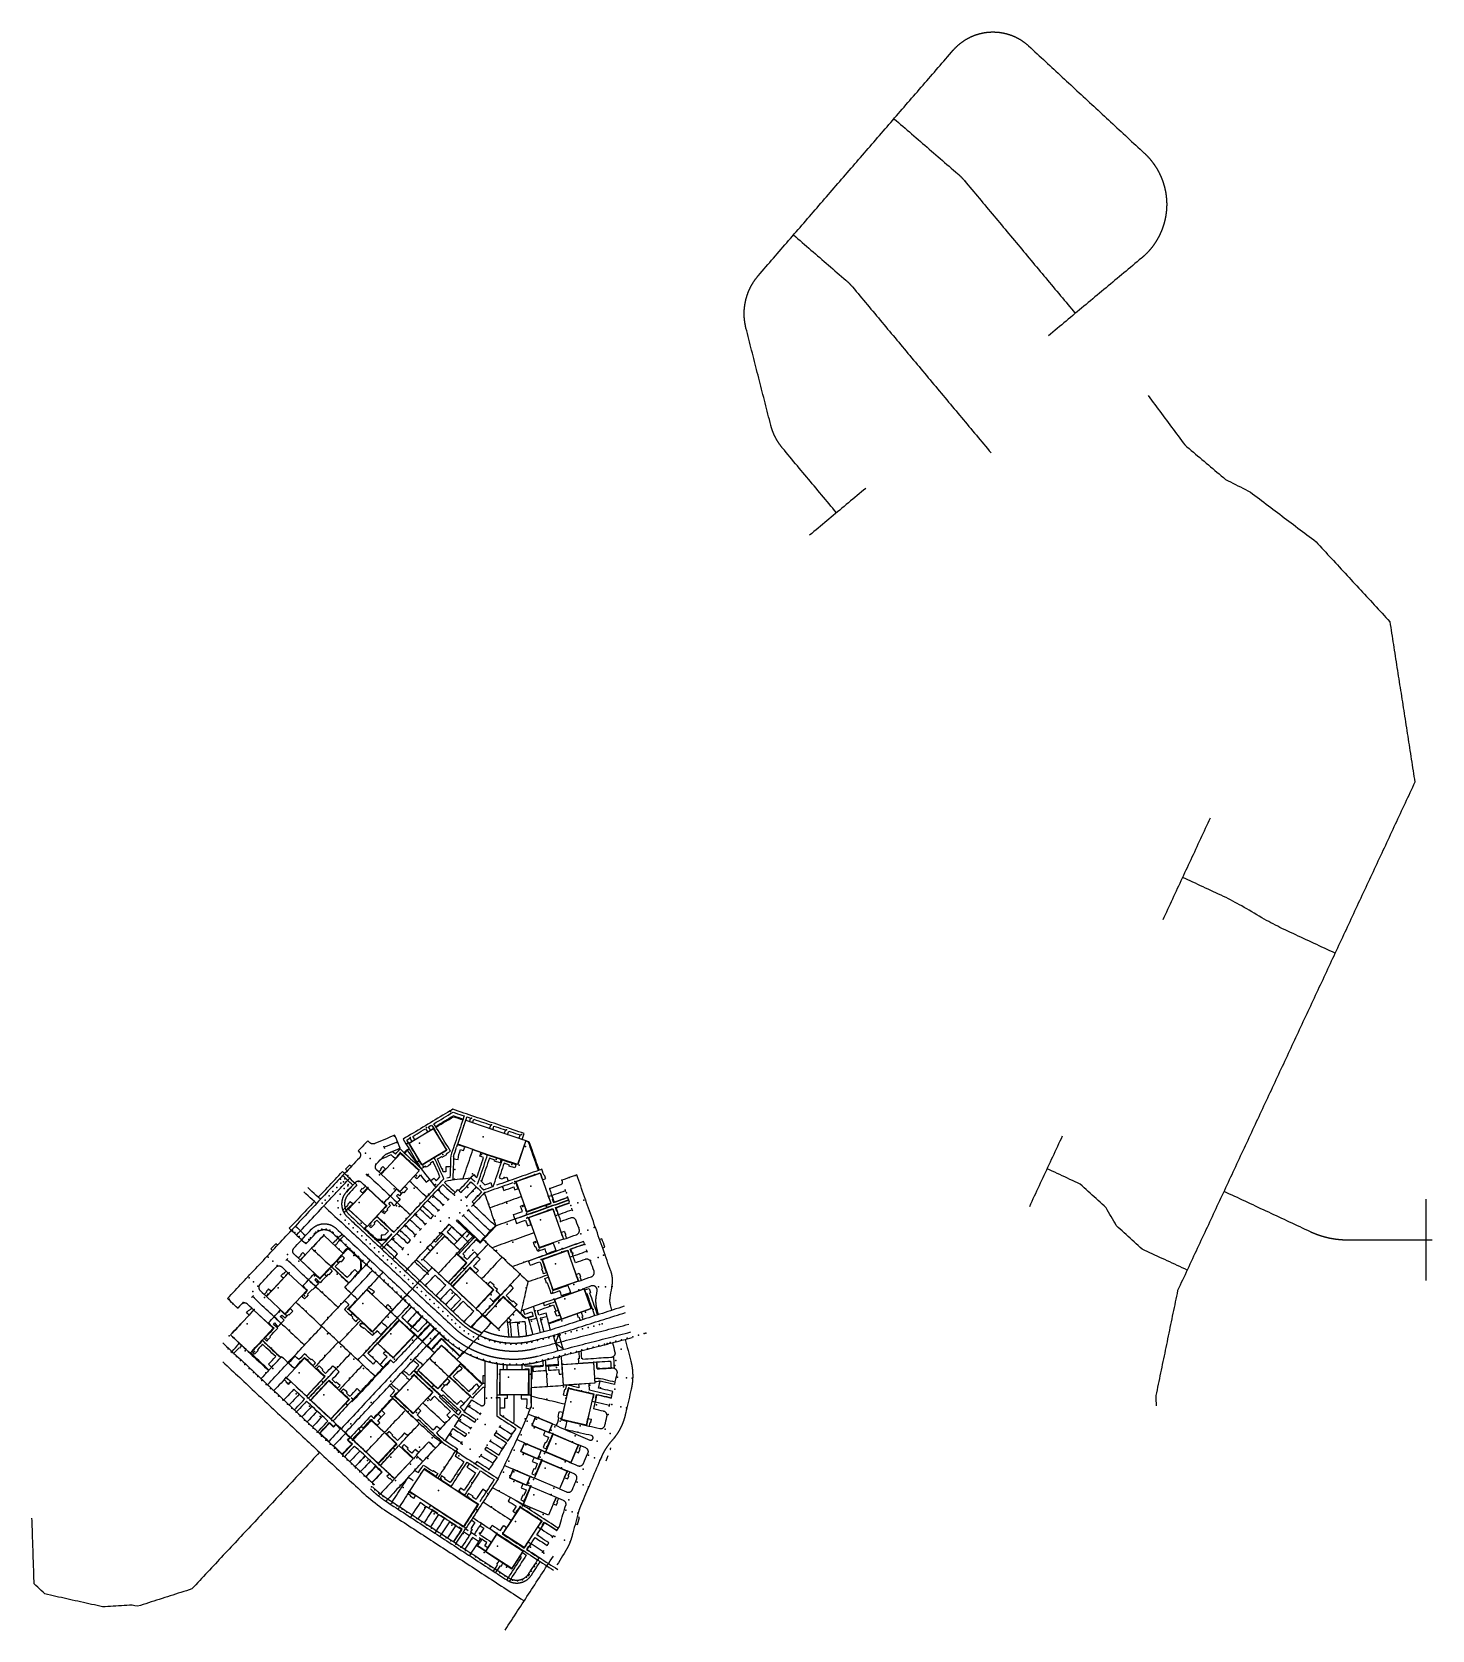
# Model space of a CAD drawing. Extents: x 0 to 368707, y -1 to 358204.
# Drawn here: x 368227 to 368707, y 357656 to 358204 of the extents above; entities outside this region: 2.
import ezdxf

# ---------------------------------------------------------------- set-up
doc = ezdxf.new("R2010")
doc.units = 0
doc.header["$MEASUREMENT"] = 0
for name, color, linetype in [('3D_LINES', 3, 'Continuous'), ('3D_Points', 1, 'Continuous'), ('PLOTS EXTERNAL LEVEL', 6, 'Continuous'), ('PLOTS FFL', 5, 'Continuous')]:
    doc.layers.add(name, color=color, linetype=linetype)

msp = doc.modelspace()

# ---------------------------------------------------------------- linework, layer by layer
at = {"layer": '3D_LINES'}
for points in [[(368503.1, 358039.42, 0), (368502.46, 358040.19, 0), (368501.82, 358040.96, 0), (368501.18, 358041.72, 0), (368500.54, 358042.49, 0), (368499.91, 358043.25, 0), (368499.27, 358044.02, 0), (368498.63, 358044.78, 0), (368497.99, 358045.55, 0), (368497.35, 358046.31, 0), (368496.71, 358047.08, 0), (368496.07, 358047.84, 0), (368495.43, 358048.61, 0), (368494.79, 358049.37, 0), (368494.16, 358050.14, 0), (368493.52, 358050.9, 0), (368492.88, 358051.67, 0), (368492.24, 358052.43, 0), (368491.6, 358053.2, 0), (368490.96, 358053.96, 0), (368490.32, 358054.73, 0), (368489.68, 358055.5, 0), (368489.04, 358056.26, 0), (368488.4, 358057.03, 0), (368487.77, 358057.79, 0), (368487.13, 358058.56, 0), (368486.49, 358059.32, 0), (368485.85, 358060.09, 0), (368485.21, 358060.85, 0), (368484.57, 358061.62, 0), (368484.51, 358061.69, 0), (368484.45, 358061.77, 0), (368484.38, 358061.85, 0), (368484.32, 358061.92, 0), (368484.26, 358062, 0), (368484.2, 358062.08, 0), (368484.14, 358062.16, 0), (368484.08, 358062.24, 0), (368484.02, 358062.31, 0), (368483.96, 358062.39, 0), (368483.9, 358062.47, 0), (368483.84, 358062.55, 0), (368483.78, 358062.63, 0), (368483.72, 358062.71, 0), (368483.66, 358062.79, 0), (368483.6, 358062.87, 0), (368483.55, 358062.95, 0), (368483.49, 358063.04, 0), (368483.43, 358063.12, 0), (368483.38, 358063.2, 0), (368483.32, 358063.28, 0), (368483.27, 358063.36, 0), (368483.21, 358063.45, 0), (368483.16, 358063.53, 0), (368483.11, 358063.61, 0), (368483.05, 358063.7, 0), (368483, 358063.78, 0), (368482.95, 358063.86, 0), (368482.89, 358063.95, 0), (368482.84, 358064.03, 0), (368482.79, 358064.12, 0), (368482.74, 358064.2, 0), (368482.69, 358064.29, 0), (368482.64, 358064.37, 0), (368482.59, 358064.46, 0), (368482.54, 358064.54, 0), (368482.49, 358064.63, 0), (368482.44, 358064.72, 0), (368482.4, 358064.8, 0), (368482.35, 358064.89, 0), (368482.3, 358064.98, 0), (368482.25, 358065.06, 0), (368482.21, 358065.15, 0), (368482.16, 358065.24, 0), (368482.12, 358065.33, 0), (368482.07, 358065.42, 0), (368482.03, 358065.51, 0), (368481.98, 358065.59, 0), (368481.94, 358065.68, 0), (368481.9, 358065.77, 0), (368481.85, 358065.86, 0), (368481.81, 358065.95, 0), (368481.77, 358066.04, 0), (368481.73, 358066.13, 0), (368481.69, 358066.22, 0), (368481.65, 358066.31, 0), (368481.61, 358066.4, 0), (368481.57, 358066.49, 0), (368481.53, 358066.58, 0), (368481.49, 358066.68, 0), (368481.45, 358066.77, 0), (368481.41, 358066.86, 0), (368481.38, 358066.95, 0), (368481.34, 358067.04, 0), (368481.3, 358067.13, 0), (368481.27, 358067.23, 0), (368481.23, 358067.32, 0), (368481.2, 358067.41, 0), (368481.16, 358067.5, 0), (368481.13, 358067.6, 0), (368481.1, 358067.69, 0), (368481.06, 358067.78, 0), (368481.03, 358067.88, 0), (368481, 358067.97, 0), (368480.97, 358068.06, 0), (368480.93, 358068.16, 0), (368480.9, 358068.25, 0), (368480.87, 358068.35, 0), (368480.84, 358068.44, 0), (368480.81, 358068.54, 0), (368480.78, 358068.63, 0), (368480.76, 358068.73, 0), (368480.73, 358068.82, 0), (368480.7, 358068.92, 0), (368480.67, 358069.01, 0), (368480.65, 358069.11, 0), (368480.62, 358069.2, 0), (368480.59, 358069.3, 0), (368480.57, 358069.39, 0), (368480.54, 358069.49, 0), (368480.3, 358070.44, 0), (368480.06, 358071.39, 0), (368479.82, 358072.34, 0), (368479.57, 358073.29, 0), (368479.33, 358074.24, 0), (368479.09, 358075.2, 0), (368478.85, 358076.15, 0), (368478.6, 358077.1, 0), (368478.36, 358078.05, 0), (368478.12, 358079, 0), (368477.88, 358079.95, 0), (368477.63, 358080.9, 0), (368477.39, 358081.85, 0), (368477.15, 358082.8, 0), (368476.9, 358083.75, 0), (368476.66, 358084.7, 0), (368476.42, 358085.65, 0), (368476.18, 358086.61, 0), (368475.93, 358087.56, 0), (368475.69, 358088.51, 0), (368475.45, 358089.46, 0), (368475.21, 358090.41, 0), (368474.96, 358091.36, 0), (368474.72, 358092.31, 0), (368474.48, 358093.26, 0), (368474.24, 358094.21, 0), (368473.99, 358095.16, 0), (368473.75, 358096.11, 0), (368473.51, 358097.07, 0), (368473.26, 358098.02, 0), (368473.02, 358098.97, 0), (368472.78, 358099.92, 0), (368472.54, 358100.87, 0), (368472.29, 358101.82, 0), (368472.05, 358102.77, 0), (368472.03, 358102.87, 0), (368472, 358102.96, 0), (368471.98, 358103.06, 0), (368471.96, 358103.16, 0), (368471.93, 358103.26, 0), (368471.91, 358103.35, 0), (368471.89, 358103.45, 0), (368471.87, 358103.55, 0), (368471.85, 358103.65, 0), (368471.83, 358103.74, 0), (368471.81, 358103.84, 0), (368471.79, 358103.94, 0), (368471.77, 358104.04, 0), (368471.75, 358104.14, 0), (368471.74, 358104.23, 0), (368471.72, 358104.33, 0), (368471.7, 358104.43, 0), (368471.69, 358104.53, 0), (368471.67, 358104.63, 0), (368471.66, 358104.73, 0), (368471.64, 358104.82, 0), (368471.63, 358104.92, 0), (368471.61, 358105.02, 0), (368471.6, 358105.12, 0), (368471.59, 358105.22, 0), (368471.57, 358105.32, 0), (368471.56, 358105.42, 0), (368471.55, 358105.52, 0), (368471.54, 358105.62, 0), (368471.53, 358105.72, 0), (368471.52, 358105.81, 0), (368471.51, 358105.91, 0), (368471.5, 358106.01, 0), (368471.49, 358106.11, 0), (368471.49, 358106.21, 0), (368471.48, 358106.31, 0), (368471.47, 358106.41, 0), (368471.47, 358106.51, 0), (368471.46, 358106.61, 0), (368471.46, 358106.71, 0), (368471.45, 358106.81, 0), (368471.45, 358106.91, 0), (368471.44, 358107.01, 0), (368471.44, 358107.11, 0), (368471.44, 358107.21, 0), (368471.43, 358107.31, 0), (368471.43, 358107.41, 0), (368471.43, 358107.51, 0), (368471.43, 358107.61, 0), (368471.43, 358107.71, 0), (368471.43, 358107.81, 0), (368471.43, 358107.91, 0), (368471.43, 358108.01, 0), (368471.43, 358108.11, 0), (368471.44, 358108.21, 0), (368471.44, 358108.31, 0), (368471.44, 358108.41, 0), (368471.45, 358108.51, 0), (368471.45, 358108.61, 0), (368471.45, 358108.7, 0), (368471.46, 358108.8, 0), (368471.47, 358108.9, 0), (368471.47, 358109, 0), (368471.48, 358109.1, 0), (368471.49, 358109.2, 0), (368471.49, 358109.3, 0), (368471.5, 358109.4, 0), (368471.51, 358109.5, 0), (368471.52, 358109.6, 0), (368471.53, 358109.7, 0), (368471.54, 358109.8, 0), (368471.55, 358109.9, 0), (368471.56, 358110, 0), (368471.57, 358110.1, 0), (368471.58, 358110.2, 0), (368471.6, 358110.29, 0), (368471.61, 358110.39, 0), (368471.62, 358110.49, 0), (368471.64, 358110.59, 0), (368471.65, 358110.69, 0), (368471.67, 358110.79, 0), (368471.68, 358110.89, 0), (368471.7, 358110.99, 0), (368471.72, 358111.08, 0), (368471.73, 358111.18, 0), (368471.75, 358111.28, 0), (368471.77, 358111.38, 0), (368471.79, 358111.48, 0), (368471.81, 358111.57, 0), (368471.83, 358111.67, 0), (368471.85, 358111.77, 0), (368471.87, 358111.87, 0), (368471.89, 358111.96, 0), (368471.91, 358112.06, 0), (368471.93, 358112.16, 0), (368471.95, 358112.26, 0), (368471.98, 358112.35, 0), (368472, 358112.45, 0), (368472.02, 358112.55, 0), (368472.05, 358112.64, 0), (368472.07, 358112.74, 0), (368472.1, 358112.84, 0), (368472.12, 358112.93, 0), (368472.15, 358113.03, 0), (368472.18, 358113.13, 0), (368472.2, 358113.22, 0), (368472.23, 358113.32, 0), (368472.26, 358113.41, 0), (368472.29, 358113.51, 0), (368472.32, 358113.61, 0), (368472.35, 358113.7, 0), (368472.38, 358113.8, 0), (368472.41, 358113.89, 0), (368472.44, 358113.99, 0), (368472.47, 358114.08, 0), (368472.5, 358114.17, 0), (368472.53, 358114.27, 0), (368472.57, 358114.36, 0), (368472.6, 358114.46, 0), (368472.63, 358114.55, 0), (368472.67, 358114.64, 0), (368472.7, 358114.74, 0), (368472.74, 358114.83, 0), (368472.77, 358114.92, 0), (368472.81, 358115.02, 0), (368472.85, 358115.11, 0), (368472.88, 358115.2, 0), (368472.92, 358115.3, 0), (368472.96, 358115.39, 0), (368473, 358115.48, 0), (368473.04, 358115.57, 0), (368473.08, 358115.66, 0), (368473.12, 358115.75, 0), (368473.16, 358115.85, 0), (368473.2, 358115.94, 0), (368473.24, 358116.03, 0), (368473.28, 358116.12, 0), (368473.32, 358116.21, 0), (368473.37, 358116.3, 0), (368473.41, 358116.39, 0), (368473.45, 358116.48, 0), (368473.5, 358116.57, 0), (368473.54, 358116.66, 0), (368473.59, 358116.75, 0), (368473.63, 358116.84, 0), (368473.68, 358116.92, 0), (368473.72, 358117.01, 0), (368473.77, 358117.1, 0), (368473.82, 358117.19, 0), (368473.86, 358117.28, 0), (368473.91, 358117.36, 0), (368473.96, 358117.45, 0), (368474.01, 358117.54, 0), (368474.06, 358117.63, 0), (368474.11, 358117.71, 0), (368474.16, 358117.8, 0), (368474.21, 358117.88, 0), (368474.26, 358117.97, 0), (368474.31, 358118.06, 0), (368474.36, 358118.14, 0), (368474.41, 358118.23, 0), (368474.47, 358118.31, 0), (368474.52, 358118.4, 0), (368474.57, 358118.48, 0), (368474.63, 358118.56, 0), (368474.68, 358118.65, 0), (368474.74, 358118.73, 0), (368474.79, 358118.81, 0), (368474.85, 358118.9, 0), (368474.9, 358118.98, 0), (368474.96, 358119.06, 0), (368475.02, 358119.14, 0), (368475.07, 358119.22, 0), (368475.13, 358119.31, 0), (368475.19, 358119.39, 0), (368475.25, 358119.47, 0), (368475.31, 358119.55, 0), (368475.37, 358119.63, 0), (368475.42, 358119.71, 0), (368475.49, 358119.79, 0), (368475.55, 358119.87, 0), (368475.61, 358119.95, 0), (368475.67, 358120.03, 0), (368475.73, 358120.1, 0), (368475.79, 358120.18, 0), (368475.85, 358120.26, 0), (368475.92, 358120.34, 0), (368475.98, 358120.42, 0), (368476.04, 358120.49, 0), (368476.11, 358120.57, 0), (368476.17, 358120.65, 0), (368476.24, 358120.72, 0), (368476.3, 358120.8, 0), (368476.95, 358121.55, 0), (368477.6, 358122.3, 0), (368478.25, 358123.05, 0), (368478.9, 358123.8, 0), (368479.55, 358124.55, 0), (368480.2, 358125.3, 0), (368480.84, 358126.05, 0), (368481.49, 358126.8, 0), (368482.14, 358127.55, 0), (368482.79, 358128.3, 0), (368483.44, 358129.06, 0), (368484.09, 358129.81, 0), (368484.74, 358130.56, 0), (368485.39, 358131.31, 0), (368486.04, 358132.06, 0), (368486.69, 358132.81, 0), (368487.34, 358133.56, 0), (368487.98, 358134.31, 0), (368488.63, 358135.06, 0), (368489.28, 358135.81, 0), (368489.93, 358136.56, 0), (368490.58, 358137.31, 0), (368491.23, 358138.07, 0), (368491.88, 358138.82, 0), (368492.53, 358139.57, 0), (368493.18, 358140.32, 0), (368493.83, 358141.07, 0), (368494.48, 358141.82, 0), (368495.12, 358142.57, 0), (368495.77, 358143.32, 0), (368496.42, 358144.07, 0), (368497.07, 358144.82, 0), (368497.72, 358145.57, 0), (368498.37, 358146.32, 0), (368499.02, 358147.07, 0), (368499.67, 358147.83, 0), (368500.32, 358148.58, 0), (368500.97, 358149.33, 0), (368501.62, 358150.08, 0), (368502.27, 358150.83, 0), (368502.91, 358151.58, 0), (368503.56, 358152.33, 0), (368504.21, 358153.08, 0), (368504.86, 358153.83, 0), (368505.51, 358154.58, 0), (368506.16, 358155.33, 0), (368506.81, 358156.08, 0), (368507.46, 358156.84, 0), (368508.11, 358157.59, 0), (368508.76, 358158.34, 0), (368509.41, 358159.09, 0), (368510.05, 358159.84, 0), (368510.7, 358160.59, 0), (368511.35, 358161.34, 0), (368512, 358162.09, 0), (368512.65, 358162.84, 0), (368513.3, 358163.59, 0), (368513.95, 358164.34, 0), (368514.6, 358165.09, 0), (368515.25, 358165.84, 0), (368515.9, 358166.6, 0), (368516.55, 358167.35, 0), (368517.19, 358168.1, 0), (368517.84, 358168.85, 0), (368518.49, 358169.6, 0), (368519.14, 358170.35, 0), (368519.79, 358171.1, 0), (368520.44, 358171.85, 0), (368521.09, 358172.6, 0), (368521.74, 358173.35, 0), (368522.39, 358174.1, 0), (368523.04, 358174.85, 0), (368523.69, 358175.61, 0), (368524.33, 358176.36, 0), (368524.98, 358177.11, 0), (368525.63, 358177.86, 0), (368526.28, 358178.61, 0), (368526.93, 358179.36, 0), (368527.58, 358180.11, 0), (368528.23, 358180.86, 0), (368528.88, 358181.61, 0), (368529.53, 358182.36, 0), (368530.18, 358183.11, 0), (368530.83, 358183.86, 0), (368531.48, 358184.61, 0), (368532.12, 358185.37, 0), (368532.77, 358186.12, 0), (368533.42, 358186.87, 0), (368534.07, 358187.62, 0), (368534.72, 358188.37, 0), (368535.37, 358189.12, 0), (368536.02, 358189.87, 0), (368536.67, 358190.62, 0), (368537.32, 358191.37, 0), (368537.97, 358192.12, 0), (368538.62, 358192.87, 0), (368539.26, 358193.62, 0), (368539.91, 358194.38, 0), (368540.56, 358195.13, 0), (368541.21, 358195.88, 0), (368541.86, 358196.63, 0), (368542.51, 358197.38, 0), (368543.16, 358198.13, 0), (368543.22, 358198.2, 0), (368543.29, 358198.28, 0), (368543.36, 358198.35, 0), (368543.42, 358198.43, 0), (368543.49, 358198.5, 0), (368543.56, 358198.58, 0), (368543.63, 358198.65, 0), (368543.7, 358198.72, 0), (368543.76, 358198.79, 0), (368543.83, 358198.87, 0), (368543.9, 358198.94, 0), (368543.97, 358199.01, 0), (368544.04, 358199.08, 0), (368544.11, 358199.15, 0), (368544.19, 358199.22, 0), (368544.26, 358199.29, 0), (368544.33, 358199.36, 0), (368544.4, 358199.43, 0), (368544.47, 358199.5, 0), (368544.55, 358199.57, 0), (368544.62, 358199.63, 0), (368544.7, 358199.7, 0), (368544.77, 358199.77, 0), (368544.84, 358199.83, 0), (368544.92, 358199.9, 0), (368544.99, 358199.97, 0), (368545.07, 358200.03, 0), (368545.15, 358200.1, 0), (368545.22, 358200.16, 0), (368545.3, 358200.22, 0), (368545.38, 358200.29, 0), (368545.46, 358200.35, 0), (368545.53, 358200.41, 0), (368545.61, 358200.48, 0), (368545.69, 358200.54, 0), (368545.77, 358200.6, 0), (368545.85, 358200.66, 0), (368545.93, 358200.72, 0), (368546.01, 358200.78, 0), (368546.09, 358200.84, 0), (368546.17, 358200.9, 0), (368546.25, 358200.96, 0), (368546.33, 358201.02, 0), (368546.41, 358201.07, 0), (368546.49, 358201.13, 0), (368546.58, 358201.19, 0), (368546.66, 358201.24, 0), (368546.74, 358201.3, 0), (368546.82, 358201.36, 0), (368546.91, 358201.41, 0), (368546.99, 358201.47, 0), (368547.08, 358201.52, 0), (368547.16, 358201.57, 0), (368547.25, 358201.63, 0), (368547.33, 358201.68, 0), (368547.42, 358201.73, 0), (368547.5, 358201.78, 0), (368547.59, 358201.83, 0), (368547.67, 358201.89, 0), (368547.76, 358201.94, 0), (368547.85, 358201.99, 0), (368547.93, 358202.04, 0), (368548.02, 358202.08, 0), (368548.11, 358202.13, 0), (368548.2, 358202.18, 0), (368548.28, 358202.23, 0), (368548.37, 358202.27, 0), (368548.46, 358202.32, 0), (368548.55, 358202.37, 0), (368548.64, 358202.41, 0), (368548.73, 358202.46, 0), (368548.82, 358202.5, 0), (368548.91, 358202.55, 0), (368549, 358202.59, 0), (368549.09, 358202.63, 0), (368549.18, 358202.67, 0), (368549.27, 358202.72, 0), (368549.36, 358202.76, 0), (368549.45, 358202.8, 0), (368549.54, 358202.84, 0), (368549.63, 358202.88, 0), (368549.73, 358202.92, 0), (368549.82, 358202.96, 0), (368549.91, 358203, 0), (368550, 358203.03, 0), (368550.1, 358203.07, 0), (368550.19, 358203.11, 0), (368550.28, 358203.14, 0), (368550.37, 358203.18, 0), (368550.47, 358203.22, 0), (368550.56, 358203.25, 0), (368550.66, 358203.28, 0), (368550.75, 358203.32, 0), (368550.84, 358203.35, 0), (368550.94, 358203.38, 0), (368551.03, 358203.42, 0), (368551.13, 358203.45, 0), (368551.22, 358203.48, 0), (368551.32, 358203.51, 0), (368551.41, 358203.54, 0), (368551.51, 358203.57, 0), (368551.61, 358203.6, 0), (368551.7, 358203.63, 0), (368551.8, 358203.65, 0), (368551.89, 358203.68, 0), (368551.99, 358203.71, 0), (368552.09, 358203.74, 0), (368552.18, 358203.76, 0), (368552.28, 358203.79, 0), (368552.38, 358203.81, 0), (368552.47, 358203.84, 0), (368552.57, 358203.86, 0), (368552.67, 358203.88, 0), (368552.77, 358203.9, 0), (368552.86, 358203.93, 0), (368552.96, 358203.95, 0), (368553.06, 358203.97, 0), (368553.16, 358203.99, 0), (368553.25, 358204.01, 0), (368553.35, 358204.03, 0), (368553.45, 358204.05, 0), (368553.55, 358204.07, 0), (368553.65, 358204.08, 0), (368553.75, 358204.1, 0), (368553.84, 358204.12, 0), (368553.94, 358204.13, 0), (368554.04, 358204.15, 0), (368554.14, 358204.16, 0), (368554.24, 358204.18, 0), (368554.34, 358204.19, 0), (368554.44, 358204.2, 0), (368554.54, 358204.22, 0), (368554.64, 358204.23, 0), (368554.74, 358204.24, 0), (368554.83, 358204.25, 0), (368554.93, 358204.26, 0), (368555.03, 358204.27, 0), (368555.13, 358204.28, 0), (368555.23, 358204.29, 0), (368555.33, 358204.3, 0), (368555.43, 358204.31, 0), (368555.53, 358204.31, 0), (368555.63, 358204.32, 0), (368555.73, 358204.33, 0), (368555.83, 358204.33, 0), (368555.93, 358204.34, 0), (368556.03, 358204.34, 0), (368556.13, 358204.35, 0), (368556.23, 358204.35, 0), (368556.33, 358204.35, 0), (368556.43, 358204.35, 0), (368556.53, 358204.36, 0), (368556.63, 358204.36, 0), (368556.73, 358204.36, 0), (368556.83, 358204.36, 0), (368556.93, 358204.36, 0), (368557.03, 358204.35, 0), (368557.13, 358204.35, 0), (368557.23, 358204.35, 0), (368557.33, 358204.35, 0), (368557.43, 358204.34, 0), (368557.53, 358204.34, 0), (368557.63, 358204.34, 0), (368557.73, 358204.33, 0), (368557.83, 358204.33, 0), (368557.93, 358204.32, 0), (368558.03, 358204.31, 0), (368558.13, 358204.31, 0), (368558.23, 358204.3, 0), (368558.33, 358204.29, 0), (368558.43, 358204.28, 0), (368558.53, 358204.27, 0), (368558.63, 358204.26, 0), (368558.73, 358204.25, 0), (368558.83, 358204.24, 0), (368558.93, 358204.23, 0), (368559.02, 358204.22, 0), (368559.12, 358204.2, 0), (368559.22, 358204.19, 0), (368559.32, 358204.18, 0), (368559.42, 358204.16, 0), (368559.52, 358204.15, 0), (368559.62, 358204.13, 0), (368559.72, 358204.11, 0), (368559.82, 358204.1, 0), (368559.91, 358204.08, 0), (368560.01, 358204.06, 0), (368560.11, 358204.05, 0), (368560.21, 358204.03, 0), (368560.31, 358204.01, 0), (368560.4, 358203.99, 0), (368560.5, 358203.97, 0), (368560.6, 358203.95, 0), (368560.7, 358203.92, 0), (368560.8, 358203.9, 0), (368560.89, 358203.88, 0), (368560.99, 358203.86, 0), (368561.09, 358203.83, 0), (368561.18, 358203.81, 0), (368561.28, 358203.78, 0), (368561.38, 358203.76, 0), (368561.47, 358203.73, 0), (368561.57, 358203.71, 0), (368561.67, 358203.68, 0), (368561.76, 358203.65, 0), (368561.86, 358203.62, 0), (368561.96, 358203.6, 0), (368562.05, 358203.57, 0), (368562.15, 358203.54, 0), (368562.24, 358203.51, 0), (368562.34, 358203.48, 0), (368562.43, 358203.44, 0), (368562.53, 358203.41, 0), (368562.62, 358203.38, 0), (368562.72, 358203.35, 0), (368562.81, 358203.31, 0), (368562.9, 358203.28, 0), (368563, 358203.25, 0), (368563.09, 358203.21, 0), (368563.19, 358203.18, 0), (368563.28, 358203.14, 0), (368563.37, 358203.1, 0), (368563.47, 358203.07, 0), (368563.56, 358203.03, 0), (368563.65, 358202.99, 0), (368563.74, 358202.95, 0), (368563.83, 358202.91, 0), (368563.93, 358202.88, 0), (368564.02, 358202.84, 0), (368564.11, 358202.79, 0), (368564.2, 358202.75, 0), (368564.29, 358202.71, 0), (368564.38, 358202.67, 0), (368564.47, 358202.63, 0), (368564.56, 358202.58, 0), (368564.65, 358202.54, 0), (368564.74, 358202.5, 0), (368564.83, 358202.45, 0), (368564.92, 358202.41, 0), (368565.01, 358202.36, 0), (368565.1, 358202.32, 0), (368565.19, 358202.27, 0), (368565.28, 358202.22, 0), (368565.36, 358202.18, 0), (368565.45, 358202.13, 0), (368565.54, 358202.08, 0), (368565.63, 358202.03, 0), (368565.71, 358201.98, 0), (368565.8, 358201.93, 0), (368565.89, 358201.88, 0), (368565.97, 358201.83, 0), (368566.06, 358201.78, 0), (368566.14, 358201.73, 0), (368566.23, 358201.67, 0), (368566.31, 358201.62, 0), (368566.4, 358201.57, 0), (368566.48, 358201.51, 0), (368566.57, 358201.46, 0), (368566.65, 358201.41, 0), (368566.73, 358201.35, 0), (368566.82, 358201.3, 0), (368566.9, 358201.24, 0), (368566.98, 358201.18, 0), (368567.07, 358201.13, 0), (368567.15, 358201.07, 0), (368567.23, 358201.01, 0), (368567.31, 358200.95, 0), (368567.39, 358200.89, 0), (368567.47, 358200.83, 0), (368567.55, 358200.77, 0), (368567.63, 358200.71, 0), (368567.71, 358200.65, 0), (368567.79, 358200.59, 0), (368567.87, 358200.53, 0), (368567.95, 358200.47, 0), (368568.03, 358200.41, 0), (368568.1, 358200.34, 0), (368568.18, 358200.28, 0), (368568.26, 358200.22, 0), (368568.34, 358200.15, 0), (368568.41, 358200.09, 0), (368568.49, 358200.02, 0), (368568.56, 358199.96, 0), (368568.64, 358199.89, 0), (368568.71, 358199.83, 0), (368568.79, 358199.76, 0), (368568.86, 358199.69, 0), (368568.94, 358199.63, 0), (368569.01, 358199.56, 0), (368569.73, 358198.89, 0), (368570.45, 358198.22, 0), (368571.17, 358197.55, 0), (368571.89, 358196.89, 0), (368572.62, 358196.22, 0), (368573.34, 358195.55, 0), (368574.06, 358194.88, 0), (368574.78, 358194.21, 0), (368575.5, 358193.55, 0), (368576.22, 358192.88, 0), (368576.94, 358192.21, 0), (368577.66, 358191.54, 0), (368578.38, 358190.87, 0), (368579.1, 358190.2, 0), (368579.83, 358189.54, 0), (368580.55, 358188.87, 0), (368581.27, 358188.2, 0), (368581.99, 358187.53, 0), (368582.71, 358186.86, 0), (368583.43, 358186.2, 0), (368584.15, 358185.53, 0), (368584.87, 358184.86, 0), (368585.59, 358184.19, 0), (368586.31, 358183.52, 0), (368587.04, 358182.86, 0), (368587.76, 358182.19, 0), (368588.48, 358181.52, 0), (368589.2, 358180.85, 0), (368589.92, 358180.18, 0), (368590.64, 358179.51, 0), (368591.36, 358178.85, 0), (368592.08, 358178.18, 0), (368592.8, 358177.51, 0), (368593.52, 358176.84, 0), (368594.25, 358176.17, 0), (368594.97, 358175.51, 0), (368595.69, 358174.84, 0), (368596.41, 358174.17, 0), (368597.13, 358173.5, 0), (368597.85, 358172.83, 0), (368598.57, 358172.16, 0), (368599.29, 358171.5, 0), (368600.01, 358170.83, 0), (368600.73, 358170.16, 0), (368601.46, 358169.49, 0), (368602.18, 358168.82, 0), (368602.9, 358168.16, 0), (368603.62, 358167.49, 0), (368604.34, 358166.82, 0), (368605.06, 358166.15, 0), (368605.78, 358165.48, 0), (368606.5, 358164.82, 0), (368607.22, 358164.15, 0), (368607.94, 358163.48, 0), (368608.67, 358162.81, 0), (368608.74, 358162.74, 0), (368608.81, 358162.67, 0), (368608.88, 358162.61, 0), (368608.96, 358162.54, 0), (368609.03, 358162.47, 0), (368609.1, 358162.4, 0), (368609.17, 358162.33, 0), (368609.24, 358162.26, 0), (368609.31, 358162.19, 0), (368609.38, 358162.12, 0), (368609.45, 358162.05, 0), (368609.52, 358161.97, 0), (368609.59, 358161.9, 0), (368609.66, 358161.83, 0), (368609.73, 358161.76, 0), (368609.8, 358161.69, 0), (368609.87, 358161.61, 0), (368609.94, 358161.54, 0), (368610.01, 358161.47, 0), (368610.07, 358161.39, 0), (368610.14, 358161.32, 0), (368610.21, 358161.24, 0), (368610.27, 358161.17, 0), (368610.34, 358161.1, 0), (368610.41, 358161.02, 0), (368610.47, 358160.95, 0), (368610.54, 358160.87, 0), (368610.6, 358160.79, 0), (368610.67, 358160.72, 0), (368610.73, 358160.64, 0), (368610.8, 358160.56, 0), (368610.86, 358160.49, 0), (368610.92, 358160.41, 0), (368610.99, 358160.33, 0), (368611.05, 358160.26, 0), (368611.11, 358160.18, 0), (368611.17, 358160.1, 0), (368611.23, 358160.02, 0), (368611.3, 358159.94, 0), (368611.36, 358159.86, 0), (368611.42, 358159.78, 0), (368611.48, 358159.7, 0), (368611.54, 358159.62, 0), (368611.6, 358159.54, 0), (368611.66, 358159.46, 0), (368611.72, 358159.38, 0), (368611.78, 358159.3, 0), (368611.83, 358159.22, 0), (368611.89, 358159.14, 0), (368611.95, 358159.06, 0), (368612.01, 358158.98, 0), (368612.07, 358158.9, 0), (368612.12, 358158.81, 0), (368612.18, 358158.73, 0), (368612.23, 358158.65, 0), (368612.29, 358158.57, 0), (368612.35, 358158.48, 0), (368612.4, 358158.4, 0), (368612.46, 358158.32, 0), (368612.51, 358158.23, 0), (368612.56, 358158.15, 0), (368612.62, 358158.06, 0), (368612.67, 358157.98, 0), (368612.72, 358157.89, 0), (368612.78, 358157.81, 0), (368612.83, 358157.72, 0), (368612.88, 358157.64, 0), (368612.93, 358157.55, 0), (368612.98, 358157.47, 0), (368613.04, 358157.38, 0), (368613.09, 358157.3, 0), (368613.14, 358157.21, 0), (368613.19, 358157.12, 0), (368613.23, 358157.04, 0), (368613.28, 358156.95, 0), (368613.33, 358156.86, 0), (368613.38, 358156.77, 0), (368613.43, 358156.69, 0), (368613.48, 358156.6, 0), (368613.52, 358156.51, 0), (368613.57, 358156.42, 0), (368613.62, 358156.33, 0), (368613.66, 358156.24, 0), (368613.71, 358156.16, 0), (368613.75, 358156.07, 0), (368613.8, 358155.98, 0), (368613.84, 358155.89, 0), (368613.89, 358155.8, 0), (368613.93, 358155.71, 0), (368613.98, 358155.62, 0), (368614.02, 358155.53, 0), (368614.06, 358155.44, 0), (368614.1, 358155.35, 0), (368614.15, 358155.26, 0), (368614.19, 358155.17, 0), (368614.23, 358155.08, 0), (368614.27, 358154.98, 0), (368614.31, 358154.89, 0), (368614.35, 358154.8, 0), (368614.39, 358154.71, 0), (368614.43, 358154.62, 0), (368614.47, 358154.53, 0), (368614.51, 358154.43, 0), (368614.55, 358154.34, 0), (368614.58, 358154.25, 0), (368614.62, 358154.16, 0), (368614.66, 358154.06, 0), (368614.69, 358153.97, 0), (368614.73, 358153.88, 0), (368614.77, 358153.78, 0), (368614.8, 358153.69, 0), (368614.84, 358153.6, 0), (368614.87, 358153.5, 0), (368614.91, 358153.41, 0), (368614.94, 358153.32, 0), (368614.97, 358153.22, 0), (368615.01, 358153.13, 0), (368615.04, 358153.03, 0), (368615.07, 358152.94, 0), (368615.1, 358152.84, 0), (368615.14, 358152.75, 0), (368615.17, 358152.65, 0), (368615.2, 358152.56, 0), (368615.23, 358152.46, 0), (368615.26, 358152.37, 0), (368615.29, 358152.27, 0), (368615.32, 358152.18, 0), (368615.35, 358152.08, 0), (368615.37, 358151.99, 0), (368615.4, 358151.89, 0), (368615.43, 358151.79, 0), (368615.46, 358151.7, 0), (368615.48, 358151.6, 0), (368615.51, 358151.51, 0), (368615.54, 358151.41, 0), (368615.56, 358151.31, 0), (368615.59, 358151.22, 0), (368615.61, 358151.12, 0), (368615.64, 358151.02, 0), (368615.66, 358150.93, 0), (368615.68, 358150.83, 0), (368615.71, 358150.73, 0), (368615.73, 358150.63, 0), (368615.75, 358150.54, 0), (368615.77, 358150.44, 0), (368615.8, 358150.34, 0), (368615.82, 358150.24, 0), (368615.84, 358150.15, 0), (368615.86, 358150.05, 0), (368615.88, 358149.95, 0), (368615.9, 358149.85, 0), (368615.92, 358149.75, 0), (368615.94, 358149.66, 0), (368615.95, 358149.56, 0), (368615.97, 358149.46, 0), (368615.99, 358149.36, 0), (368616.01, 358149.26, 0), (368616.02, 358149.16, 0), (368616.04, 358149.07, 0), (368616.06, 358148.97, 0), (368616.07, 358148.87, 0), (368616.09, 358148.77, 0), (368616.1, 358148.67, 0), (368616.11, 358148.57, 0), (368616.13, 358148.47, 0), (368616.14, 358148.37, 0), (368616.16, 358148.28, 0), (368616.17, 358148.18, 0), (368616.18, 358148.08, 0), (368616.19, 358147.98, 0), (368616.2, 358147.88, 0), (368616.21, 358147.78, 0), (368616.22, 358147.68, 0), (368616.23, 358147.58, 0), (368616.24, 358147.48, 0), (368616.25, 358147.38, 0), (368616.26, 358147.28, 0), (368616.27, 358147.18, 0), (368616.28, 358147.08, 0), (368616.29, 358146.98, 0), (368616.29, 358146.88, 0), (368616.3, 358146.78, 0), (368616.31, 358146.68, 0), (368616.31, 358146.58, 0), (368616.32, 358146.48, 0), (368616.32, 358146.38, 0), (368616.33, 358146.28, 0), (368616.33, 358146.19, 0), (368616.34, 358146.09, 0), (368616.34, 358145.99, 0), (368616.34, 358145.89, 0), (368616.34, 358145.79, 0), (368616.35, 358145.69, 0), (368616.35, 358145.59, 0), (368616.35, 358145.49, 0), (368616.35, 358145.39, 0), (368616.35, 358145.29, 0), (368616.35, 358145.19, 0), (368616.35, 358145.09, 0), (368616.35, 358144.99, 0), (368616.35, 358144.89, 0), (368616.35, 358144.79, 0), (368616.35, 358144.69, 0), (368616.34, 358144.59, 0), (368616.34, 358144.49, 0), (368616.34, 358144.39, 0), (368616.33, 358144.29, 0), (368616.33, 358144.19, 0), (368616.33, 358144.09, 0), (368616.32, 358143.99, 0), (368616.32, 358143.89, 0), (368616.31, 358143.79, 0), (368616.3, 358143.69, 0), (368616.3, 358143.59, 0), (368616.29, 358143.49, 0), (368616.28, 358143.39, 0), (368616.28, 358143.29, 0), (368616.27, 358143.19, 0), (368616.26, 358143.09, 0), (368616.25, 358142.99, 0), (368616.24, 358142.89, 0), (368616.23, 358142.79, 0), (368616.22, 358142.69, 0), (368616.21, 358142.59, 0), (368616.2, 358142.49, 0), (368616.19, 358142.4, 0), (368616.17, 358142.3, 0), (368616.16, 358142.2, 0), (368616.15, 358142.1, 0), (368616.14, 358142, 0), (368616.12, 358141.9, 0), (368616.11, 358141.8, 0), (368616.09, 358141.7, 0), (368616.08, 358141.6, 0), (368616.06, 358141.5, 0), (368616.05, 358141.41, 0), (368616.03, 358141.31, 0), (368616.02, 358141.21, 0), (368616, 358141.11, 0), (368615.98, 358141.01, 0), (368615.96, 358140.91, 0), (368615.95, 358140.81, 0), (368615.93, 358140.72, 0), (368615.91, 358140.62, 0), (368615.89, 358140.52, 0), (368615.87, 358140.42, 0), (368615.85, 358140.32, 0), (368615.83, 358140.23, 0), (368615.81, 358140.13, 0), (368615.79, 358140.03, 0), (368615.77, 358139.93, 0), (368615.74, 358139.84, 0), (368615.72, 358139.74, 0), (368615.7, 358139.64, 0), (368615.67, 358139.54, 0), (368615.65, 358139.45, 0), (368615.63, 358139.35, 0), (368615.6, 358139.25, 0), (368615.58, 358139.16, 0), (368615.55, 358139.06, 0), (368615.53, 358138.96, 0), (368615.5, 358138.87, 0), (368615.47, 358138.77, 0), (368615.45, 358138.68, 0), (368615.42, 358138.58, 0), (368615.39, 358138.48, 0), (368615.36, 358138.39, 0), (368615.33, 358138.29, 0), (368615.3, 358138.2, 0), (368615.28, 358138.1, 0), (368615.25, 358138.01, 0), (368615.22, 358137.91, 0), (368615.19, 358137.81, 0), (368615.15, 358137.72, 0), (368615.12, 358137.62, 0), (368615.09, 358137.53, 0), (368615.06, 358137.44, 0), (368615.03, 358137.34, 0), (368614.99, 358137.25, 0), (368614.96, 358137.15, 0), (368614.93, 358137.06, 0), (368614.89, 358136.96, 0), (368614.86, 358136.87, 0), (368614.82, 358136.78, 0), (368614.79, 358136.68, 0), (368614.75, 358136.59, 0), (368614.72, 358136.5, 0), (368614.68, 358136.4, 0), (368614.64, 358136.31, 0), (368614.61, 358136.22, 0), (368614.57, 358136.13, 0), (368614.53, 358136.03, 0), (368614.49, 358135.94, 0), (368614.45, 358135.85, 0), (368614.41, 358135.76, 0), (368614.37, 358135.67, 0), (368614.33, 358135.57, 0), (368614.29, 358135.48, 0), (368614.25, 358135.39, 0), (368614.21, 358135.3, 0), (368614.17, 358135.21, 0), (368614.13, 358135.12, 0), (368614.09, 358135.03, 0), (368614.04, 358134.94, 0), (368614, 358134.85, 0), (368613.96, 358134.76, 0), (368613.91, 358134.67, 0), (368613.87, 358134.58, 0), (368613.83, 358134.49, 0), (368613.78, 358134.4, 0), (368613.74, 358134.31, 0), (368613.69, 358134.22, 0), (368613.64, 358134.13, 0), (368613.6, 358134.04, 0), (368613.55, 358133.96, 0), (368613.5, 358133.87, 0), (368613.46, 358133.78, 0), (368613.41, 358133.69, 0), (368613.36, 358133.6, 0), (368613.31, 358133.52, 0), (368613.26, 358133.43, 0), (368613.21, 358133.34, 0), (368613.16, 358133.26, 0), (368613.11, 358133.17, 0), (368613.06, 358133.08, 0), (368613.01, 358133, 0), (368612.96, 358132.91, 0), (368612.91, 358132.83, 0), (368612.86, 358132.74, 0), (368612.81, 358132.65, 0), (368612.75, 358132.57, 0), (368612.7, 358132.48, 0), (368612.65, 358132.4, 0), (368612.6, 358132.32, 0), (368612.54, 358132.23, 0), (368612.49, 358132.15, 0), (368612.43, 358132.06, 0), (368612.38, 358131.98, 0), (368612.32, 358131.9, 0), (368612.27, 358131.81, 0), (368612.21, 358131.73, 0), (368612.16, 358131.65, 0), (368612.1, 358131.57, 0), (368612.04, 358131.48, 0), (368611.98, 358131.4, 0), (368611.93, 358131.32, 0), (368611.87, 358131.24, 0), (368611.81, 358131.16, 0), (368611.75, 358131.08, 0), (368611.69, 358131, 0), (368611.63, 358130.92, 0), (368611.57, 358130.84, 0), (368611.51, 358130.76, 0), (368611.45, 358130.68, 0), (368611.39, 358130.6, 0), (368611.33, 358130.52, 0), (368611.27, 358130.44, 0), (368611.21, 358130.36, 0), (368611.15, 358130.28, 0), (368611.08, 358130.2, 0), (368611.02, 358130.13, 0), (368610.96, 358130.05, 0), (368610.9, 358129.97, 0), (368610.83, 358129.89, 0), (368610.77, 358129.82, 0), (368610.7, 358129.74, 0), (368610.64, 358129.66, 0), (368610.57, 358129.59, 0), (368610.51, 358129.51, 0), (368610.44, 358129.44, 0), (368610.38, 358129.36, 0), (368610.31, 358129.29, 0), (368610.25, 358129.21, 0), (368610.18, 358129.14, 0), (368610.11, 358129.06, 0), (368610.04, 358128.99, 0), (368609.98, 358128.92, 0), (368609.91, 358128.84, 0), (368609.84, 358128.77, 0), (368609.77, 358128.7, 0), (368609.7, 358128.63, 0), (368609.63, 358128.55, 0), (368609.56, 358128.48, 0), (368609.49, 358128.41, 0), (368609.42, 358128.34, 0), (368609.35, 358128.27, 0), (368609.28, 358128.2, 0), (368609.21, 358128.13, 0), (368609.14, 358128.06, 0), (368609.07, 358127.99, 0), (368609, 358127.92, 0), (368608.93, 358127.85, 0), (368608.85, 358127.78, 0), (368608.78, 358127.71, 0), (368608.71, 358127.64, 0), (368608.63, 358127.58, 0), (368608.56, 358127.51, 0), (368608.49, 358127.44, 0), (368608.41, 358127.37, 0), (368608.34, 358127.31, 0), (368608.26, 358127.24, 0), (368608.19, 358127.17, 0), (368608.11, 358127.11, 0), (368608.04, 358127.04, 0), (368607.96, 358126.98, 0), (368607.89, 358126.91, 0), (368607.81, 358126.85, 0), (368607.73, 358126.78, 0), (368606.97, 358126.15, 0), (368606.21, 358125.51, 0), (368605.45, 358124.88, 0), (368604.69, 358124.24, 0), (368603.93, 358123.61, 0), (368603.17, 358122.97, 0), (368602.41, 358122.34, 0), (368601.65, 358121.7, 0), (368600.88, 358121.07, 0), (368600.12, 358120.43, 0), (368599.36, 358119.8, 0), (368598.6, 358119.16, 0), (368597.84, 358118.52, 0), (368597.08, 358117.89, 0), (368596.32, 358117.25, 0), (368595.56, 358116.62, 0), (368594.8, 358115.98, 0), (368594.03, 358115.35, 0), (368593.27, 358114.71, 0), (368592.51, 358114.08, 0), (368591.75, 358113.44, 0), (368590.99, 358112.81, 0), (368590.23, 358112.17, 0), (368589.47, 358111.54, 0), (368588.71, 358110.9, 0), (368587.95, 358110.27, 0), (368587.19, 358109.63, 0), (368586.42, 358108.99, 0), (368585.66, 358108.36, 0), (368584.9, 358107.72, 0), (368584.14, 358107.09, 0), (368583.38, 358106.45, 0), (368582.62, 358105.82, 0), (368581.86, 358105.18, 0), (368581.1, 358104.55, 0), (368580.34, 358103.91, 0), (368579.58, 358103.28, 0), (368578.81, 358102.64, 0), (368578.05, 358102.01, 0), (368577.29, 358101.37, 0), (368576.53, 358100.73, 0), (368575.77, 358100.1, 0)], [(368522.82, 358174.61, 0), (368523.58, 358173.95, 0), (368524.33, 358173.3, 0), (368525.09, 358172.65, 0), (368525.84, 358172, 0), (368526.6, 358171.34, 0), (368527.35, 358170.69, 0), (368528.11, 358170.04, 0), (368528.86, 358169.39, 0), (368529.62, 358168.73, 0), (368530.37, 358168.08, 0), (368531.13, 358167.43, 0), (368531.88, 358166.77, 0), (368532.64, 358166.12, 0), (368533.39, 358165.47, 0), (368534.15, 358164.82, 0), (368534.9, 358164.16, 0), (368535.66, 358163.51, 0), (368536.41, 358162.86, 0), (368537.17, 358162.21, 0), (368537.92, 358161.55, 0), (368538.68, 358160.9, 0), (368539.43, 358160.25, 0), (368540.19, 358159.6, 0), (368540.94, 358158.94, 0), (368541.69, 358158.29, 0), (368542.45, 358157.64, 0), (368543.2, 358156.98, 0), (368543.96, 358156.33, 0), (368544.71, 358155.68, 0), (368544.79, 358155.62, 0), (368544.86, 358155.55, 0), (368544.94, 358155.49, 0), (368545.01, 358155.42, 0), (368545.08, 358155.35, 0), (368545.16, 358155.29, 0), (368545.23, 358155.22, 0), (368545.3, 358155.15, 0), (368545.37, 358155.09, 0), (368545.44, 358155.02, 0), (368545.51, 358154.95, 0), (368545.58, 358154.88, 0), (368545.65, 358154.81, 0), (368545.72, 358154.74, 0), (368545.79, 358154.67, 0), (368545.86, 358154.61, 0), (368545.93, 358154.53, 0), (368546, 358154.46, 0), (368546.07, 358154.39, 0), (368546.14, 358154.32, 0), (368546.2, 358154.25, 0), (368546.27, 358154.18, 0), (368546.34, 358154.11, 0), (368546.4, 358154.03, 0), (368546.47, 358153.96, 0), (368546.54, 358153.89, 0), (368546.6, 358153.82, 0), (368546.67, 358153.74, 0), (368546.73, 358153.67, 0), (368546.8, 358153.59, 0), (368546.86, 358153.52, 0), (368546.92, 358153.44, 0), (368546.99, 358153.37, 0), (368547.62, 358152.61, 0), (368548.25, 358151.85, 0), (368548.89, 358151.09, 0), (368549.52, 358150.33, 0), (368550.16, 358149.57, 0), (368550.79, 358148.81, 0), (368551.42, 358148.05, 0), (368552.06, 358147.29, 0), (368552.69, 358146.54, 0), (368553.32, 358145.78, 0), (368553.96, 358145.02, 0), (368554.59, 358144.26, 0), (368555.23, 358143.5, 0), (368555.86, 358142.74, 0), (368556.49, 358141.98, 0), (368557.13, 358141.22, 0), (368557.76, 358140.46, 0), (368558.4, 358139.7, 0), (368559.03, 358138.94, 0), (368559.66, 358138.18, 0), (368560.3, 358137.43, 0), (368560.93, 358136.67, 0), (368561.56, 358135.91, 0), (368562.2, 358135.15, 0), (368562.83, 358134.39, 0), (368563.47, 358133.63, 0), (368564.1, 358132.87, 0), (368564.73, 358132.11, 0), (368565.37, 358131.35, 0), (368566, 358130.59, 0), (368566.64, 358129.83, 0), (368567.27, 358129.07, 0), (368567.9, 358128.32, 0), (368568.54, 358127.56, 0), (368569.17, 358126.8, 0), (368569.8, 358126.04, 0), (368570.44, 358125.28, 0), (368571.07, 358124.52, 0), (368571.71, 358123.76, 0), (368572.34, 358123, 0), (368572.97, 358122.24, 0), (368573.61, 358121.48, 0), (368574.24, 358120.72, 0), (368574.88, 358119.96, 0), (368575.51, 358119.21, 0), (368576.14, 358118.45, 0), (368576.78, 358117.69, 0), (368577.41, 358116.93, 0), (368578.04, 358116.17, 0), (368578.68, 358115.41, 0), (368579.31, 358114.65, 0), (368579.95, 358113.89, 0), (368580.58, 358113.13, 0), (368581.21, 358112.37, 0), (368581.85, 358111.61, 0), (368582.48, 358110.85, 0), (368583.12, 358110.1, 0), (368583.75, 358109.34, 0), (368584.38, 358108.58, 0), (368585.02, 358107.82, 0)], [(368488.35, 358134.73, 0), (368489.1, 358134.08, 0), (368489.85, 358133.44, 0), (368490.59, 358132.79, 0), (368491.34, 358132.14, 0), (368492.09, 358131.49, 0), (368492.84, 358130.85, 0), (368493.59, 358130.2, 0), (368494.34, 358129.55, 0), (368495.09, 358128.9, 0), (368495.84, 358128.26, 0), (368496.58, 358127.61, 0), (368497.33, 358126.96, 0), (368498.08, 358126.32, 0), (368498.83, 358125.67, 0), (368499.58, 358125.02, 0), (368500.33, 358124.37, 0), (368501.08, 358123.73, 0), (368501.83, 358123.08, 0), (368502.57, 358122.43, 0), (368503.32, 358121.78, 0), (368504.07, 358121.14, 0), (368504.82, 358120.49, 0), (368505.57, 358119.84, 0), (368506.32, 358119.19, 0), (368506.39, 358119.13, 0), (368506.47, 358119.07, 0), (368506.54, 358119, 0), (368506.61, 358118.93, 0), (368506.69, 358118.87, 0), (368506.76, 358118.8, 0), (368506.83, 358118.74, 0), (368506.9, 358118.67, 0), (368506.97, 358118.6, 0), (368507.05, 358118.53, 0), (368507.12, 358118.47, 0), (368507.19, 358118.4, 0), (368507.26, 358118.33, 0), (368507.33, 358118.26, 0), (368507.4, 358118.19, 0), (368507.47, 358118.12, 0), (368507.54, 358118.05, 0), (368507.6, 358117.98, 0), (368507.67, 358117.91, 0), (368507.74, 358117.84, 0), (368507.81, 358117.77, 0), (368507.87, 358117.69, 0), (368507.94, 358117.62, 0), (368508.01, 358117.55, 0), (368508.07, 358117.48, 0), (368508.14, 358117.4, 0), (368508.21, 358117.33, 0), (368508.27, 358117.26, 0), (368508.34, 358117.18, 0), (368508.4, 358117.11, 0), (368508.46, 358117.03, 0), (368508.53, 358116.96, 0), (368508.59, 358116.88, 0), (368509.22, 358116.12, 0), (368509.86, 358115.36, 0), (368510.49, 358114.6, 0), (368511.13, 358113.85, 0), (368511.76, 358113.09, 0), (368512.39, 358112.33, 0), (368513.03, 358111.57, 0), (368513.66, 358110.81, 0), (368514.3, 358110.05, 0), (368514.93, 358109.29, 0), (368515.56, 358108.53, 0), (368516.2, 358107.77, 0), (368516.83, 358107.01, 0), (368517.47, 358106.25, 0), (368518.1, 358105.49, 0), (368518.73, 358104.73, 0), (368519.37, 358103.97, 0), (368520, 358103.21, 0), (368520.64, 358102.45, 0), (368521.27, 358101.7, 0), (368521.9, 358100.94, 0), (368522.54, 358100.18, 0), (368523.17, 358099.42, 0), (368523.81, 358098.66, 0), (368524.44, 358097.9, 0), (368525.07, 358097.14, 0), (368525.71, 358096.38, 0), (368526.34, 358095.62, 0), (368526.98, 358094.86, 0), (368527.61, 358094.1, 0), (368528.25, 358093.34, 0), (368528.88, 358092.58, 0), (368529.51, 358091.82, 0), (368530.15, 358091.06, 0), (368530.78, 358090.3, 0), (368531.42, 358089.54, 0), (368532.05, 358088.79, 0), (368532.68, 358088.03, 0), (368533.32, 358087.27, 0), (368533.95, 358086.51, 0), (368534.59, 358085.75, 0), (368535.22, 358084.99, 0), (368535.85, 358084.23, 0), (368536.49, 358083.47, 0), (368537.12, 358082.71, 0), (368537.76, 358081.95, 0), (368538.39, 358081.19, 0), (368539.02, 358080.43, 0), (368539.66, 358079.67, 0), (368540.29, 358078.91, 0), (368540.93, 358078.15, 0), (368541.56, 358077.39, 0), (368542.19, 358076.64, 0), (368542.83, 358075.88, 0), (368543.46, 358075.12, 0), (368544.1, 358074.36, 0), (368544.73, 358073.6, 0), (368545.36, 358072.84, 0), (368546, 358072.08, 0), (368546.63, 358071.32, 0), (368547.27, 358070.56, 0), (368547.9, 358069.8, 0), (368548.53, 358069.04, 0), (368549.17, 358068.28, 0), (368549.8, 358067.52, 0), (368550.44, 358066.76, 0), (368551.07, 358066, 0), (368551.7, 358065.24, 0), (368552.34, 358064.49, 0), (368552.97, 358063.73, 0), (368553.61, 358062.97, 0), (368554.24, 358062.21, 0), (368554.87, 358061.45, 0), (368555.51, 358060.69, 0), (368556.14, 358059.93, 0)], [(368610.01, 358079.6, 0), (368610.58, 358078.83, 0), (368611.15, 358078.06, 0), (368611.72, 358077.29, 0), (368612.29, 358076.52, 0), (368612.86, 358075.75, 0), (368613.43, 358074.99, 0), (368614, 358074.22, 0), (368614.57, 358073.45, 0), (368615.14, 358072.68, 0), (368615.71, 358071.91, 0), (368616.28, 358071.14, 0), (368616.85, 358070.37, 0), (368617.42, 358069.61, 0), (368617.99, 358068.84, 0), (368618.56, 358068.07, 0), (368619.13, 358067.3, 0), (368619.7, 358066.53, 0), (368620.27, 358065.76, 0), (368620.84, 358064.99, 0), (368621.41, 358064.22, 0), (368621.98, 358063.46, 0), (368622.55, 358062.69, 0), (368623.28, 358062.06, 0), (368624.02, 358061.44, 0), (368624.76, 358060.82, 0), (368625.5, 358060.2, 0), (368626.23, 358059.57, 0), (368626.97, 358058.95, 0), (368627.71, 358058.33, 0), (368628.44, 358057.71, 0), (368629.18, 358057.08, 0), (368629.92, 358056.46, 0), (368630.66, 358055.84, 0), (368631.39, 358055.21, 0), (368632.13, 358054.59, 0), (368632.87, 358053.97, 0), (368633.6, 358053.35, 0), (368634.34, 358052.72, 0), (368635.08, 358052.1, 0), (368635.82, 358051.48, 0), (368636.55, 358050.86, 0), (368637.4, 358050.42, 0), (368638.25, 358049.99, 0), (368639.1, 358049.56, 0), (368639.95, 358049.13, 0), (368640.8, 358048.7, 0), (368641.65, 358048.27, 0), (368642.5, 358047.83, 0), (368643.35, 358047.4, 0), (368644.2, 358046.97, 0), (368645.05, 358046.54, 0), (368645.82, 358045.95, 0), (368646.6, 358045.36, 0), (368647.38, 358044.78, 0), (368648.15, 358044.19, 0), (368648.93, 358043.6, 0), (368649.71, 358043.01, 0), (368650.48, 358042.42, 0), (368651.26, 358041.84, 0), (368652.04, 358041.25, 0), (368652.81, 358040.66, 0), (368653.59, 358040.07, 0), (368654.37, 358039.48, 0), (368655.15, 358038.9, 0), (368655.92, 358038.31, 0), (368656.7, 358037.72, 0), (368657.48, 358037.13, 0), (368658.25, 358036.55, 0), (368659.03, 358035.96, 0), (368659.81, 358035.37, 0), (368660.58, 358034.78, 0), (368661.36, 358034.19, 0), (368662.14, 358033.61, 0), (368662.91, 358033.02, 0), (368663.69, 358032.43, 0), (368664.47, 358031.84, 0), (368665.24, 358031.26, 0), (368666.02, 358030.67, 0), (368666.8, 358030.08, 0), (368667.58, 358029.49, 0), (368668.24, 358028.77, 0), (368668.91, 358028.05, 0), (368669.58, 358027.33, 0), (368670.24, 358026.6, 0), (368670.91, 358025.88, 0), (368671.57, 358025.16, 0), (368672.24, 358024.44, 0), (368672.91, 358023.72, 0), (368673.57, 358023, 0), (368674.24, 358022.27, 0), (368674.91, 358021.55, 0), (368675.57, 358020.83, 0), (368676.24, 358020.11, 0), (368676.91, 358019.39, 0), (368677.57, 358018.66, 0), (368678.24, 358017.94, 0), (368678.91, 358017.22, 0), (368679.57, 358016.5, 0), (368680.24, 358015.78, 0), (368680.91, 358015.05, 0), (368681.57, 358014.33, 0), (368682.24, 358013.61, 0), (368682.91, 358012.89, 0), (368683.57, 358012.17, 0), (368684.24, 358011.44, 0), (368684.91, 358010.72, 0), (368685.57, 358010, 0), (368686.24, 358009.28, 0), (368686.91, 358008.56, 0), (368687.57, 358007.84, 0), (368688.24, 358007.11, 0), (368688.9, 358006.39, 0), (368689.57, 358005.67, 0), (368690.24, 358004.95, 0), (368690.9, 358004.23, 0), (368691.57, 358003.5, 0), (368692.24, 358002.78, 0), (368692.9, 358002.06, 0), (368693.06, 358001.08, 0), (368693.21, 358000.09, 0), (368693.36, 357999.11, 0), (368693.52, 357998.13, 0), (368693.67, 357997.14, 0), (368693.82, 357996.16, 0), (368693.98, 357995.18, 0), (368694.13, 357994.19, 0), (368694.28, 357993.21, 0), (368694.44, 357992.23, 0), (368694.59, 357991.24, 0), (368694.74, 357990.26, 0), (368694.89, 357989.28, 0), (368695.05, 357988.3, 0), (368695.2, 357987.31, 0), (368695.35, 357986.33, 0), (368695.51, 357985.35, 0), (368695.66, 357984.36, 0), (368695.81, 357983.38, 0), (368695.97, 357982.4, 0), (368696.12, 357981.41, 0), (368696.27, 357980.43, 0), (368696.43, 357979.45, 0), (368696.58, 357978.46, 0), (368696.73, 357977.48, 0), (368696.89, 357976.5, 0), (368697.04, 357975.51, 0), (368697.19, 357974.53, 0), (368697.34, 357973.55, 0), (368697.5, 357972.56, 0), (368697.65, 357971.58, 0), (368697.8, 357970.6, 0), (368697.96, 357969.61, 0), (368698.11, 357968.63, 0), (368698.26, 357967.65, 0), (368698.42, 357966.66, 0), (368698.57, 357965.68, 0), (368698.72, 357964.7, 0), (368698.88, 357963.72, 0), (368699.03, 357962.73, 0), (368699.18, 357961.75, 0), (368699.34, 357960.77, 0), (368699.49, 357959.78, 0), (368699.64, 357958.8, 0), (368699.79, 357957.82, 0), (368699.95, 357956.83, 0), (368700.1, 357955.85, 0), (368700.25, 357954.87, 0), (368700.41, 357953.88, 0), (368700.56, 357952.9, 0), (368700.71, 357951.92, 0), (368700.87, 357950.93, 0), (368701.02, 357949.95, 0), (368701.17, 357948.97, 0), (368701.33, 357947.98, 0), (368701.48, 357947, 0), (368701.06, 357946.1, 0), (368700.64, 357945.19, 0), (368700.21, 357944.29, 0), (368699.79, 357943.39, 0), (368699.37, 357942.48, 0), (368698.95, 357941.58, 0), (368698.53, 357940.68, 0), (368698.11, 357939.77, 0), (368697.69, 357938.87, 0), (368697.26, 357937.96, 0), (368696.84, 357937.06, 0), (368696.42, 357936.16, 0), (368696, 357935.25, 0), (368695.58, 357934.35, 0), (368695.16, 357933.45, 0), (368694.73, 357932.54, 0), (368694.31, 357931.64, 0), (368693.89, 357930.74, 0), (368693.47, 357929.83, 0), (368693.05, 357928.93, 0), (368692.63, 357928.02, 0), (368692.2, 357927.12, 0), (368691.78, 357926.22, 0), (368691.36, 357925.31, 0), (368690.94, 357924.41, 0), (368690.52, 357923.51, 0), (368690.1, 357922.6, 0), (368689.67, 357921.7, 0), (368689.25, 357920.8, 0), (368688.83, 357919.89, 0), (368688.41, 357918.99, 0), (368687.99, 357918.09, 0), (368687.57, 357917.18, 0), (368687.15, 357916.28, 0), (368686.72, 357915.37, 0), (368686.3, 357914.47, 0), (368685.88, 357913.57, 0), (368685.46, 357912.66, 0), (368685.04, 357911.76, 0), (368684.62, 357910.86, 0), (368684.19, 357909.95, 0), (368683.77, 357909.05, 0), (368683.35, 357908.15, 0), (368682.93, 357907.24, 0), (368682.51, 357906.34, 0), (368682.09, 357905.44, 0), (368681.66, 357904.53, 0), (368681.24, 357903.63, 0), (368680.82, 357902.72, 0), (368680.4, 357901.82, 0), (368679.98, 357900.92, 0), (368679.56, 357900.01, 0), (368679.14, 357899.11, 0), (368678.71, 357898.21, 0), (368678.29, 357897.3, 0), (368677.87, 357896.4, 0), (368677.45, 357895.5, 0), (368677.03, 357894.59, 0), (368676.61, 357893.69, 0), (368676.18, 357892.78, 0), (368675.76, 357891.88, 0), (368675.34, 357890.98, 0), (368674.92, 357890.07, 0), (368674.5, 357889.17, 0), (368674.08, 357888.27, 0), (368673.65, 357887.36, 0), (368673.23, 357886.46, 0), (368672.81, 357885.56, 0), (368672.39, 357884.65, 0), (368671.97, 357883.75, 0), (368671.55, 357882.85, 0), (368671.12, 357881.94, 0), (368670.7, 357881.04, 0), (368670.28, 357880.13, 0), (368669.86, 357879.23, 0), (368669.44, 357878.33, 0), (368669.02, 357877.42, 0), (368668.6, 357876.52, 0), (368668.17, 357875.62, 0), (368667.75, 357874.71, 0), (368667.33, 357873.81, 0), (368666.91, 357872.91, 0), (368666.49, 357872, 0), (368666.07, 357871.1, 0), (368665.64, 357870.19, 0), (368665.22, 357869.29, 0), (368664.8, 357868.39, 0), (368664.38, 357867.48, 0), (368663.96, 357866.58, 0), (368663.54, 357865.68, 0), (368663.11, 357864.77, 0), (368662.69, 357863.87, 0), (368662.27, 357862.97, 0), (368661.85, 357862.06, 0), (368661.43, 357861.16, 0), (368661.01, 357860.26, 0), (368660.59, 357859.35, 0), (368660.16, 357858.45, 0), (368659.74, 357857.54, 0), (368659.32, 357856.64, 0), (368658.9, 357855.74, 0), (368658.48, 357854.83, 0), (368658.06, 357853.93, 0), (368657.63, 357853.03, 0), (368657.21, 357852.12, 0), (368656.79, 357851.22, 0), (368656.37, 357850.32, 0), (368655.95, 357849.41, 0), (368655.53, 357848.51, 0), (368655.1, 357847.6, 0), (368654.68, 357846.7, 0), (368654.26, 357845.8, 0), (368653.84, 357844.89, 0), (368653.42, 357843.99, 0), (368653, 357843.09, 0), (368652.57, 357842.18, 0), (368652.15, 357841.28, 0), (368651.73, 357840.38, 0), (368651.31, 357839.47, 0), (368650.89, 357838.57, 0), (368650.47, 357837.67, 0), (368650.05, 357836.76, 0), (368649.62, 357835.86, 0), (368649.2, 357834.95, 0), (368648.78, 357834.05, 0), (368648.36, 357833.15, 0), (368647.94, 357832.24, 0), (368647.52, 357831.34, 0), (368647.09, 357830.44, 0), (368646.67, 357829.53, 0), (368646.25, 357828.63, 0), (368645.83, 357827.73, 0), (368645.41, 357826.82, 0), (368644.99, 357825.92, 0), (368644.56, 357825.02, 0), (368644.14, 357824.11, 0), (368643.72, 357823.21, 0), (368643.3, 357822.3, 0), (368642.88, 357821.4, 0), (368642.46, 357820.5, 0), (368642.04, 357819.59, 0), (368641.61, 357818.69, 0), (368641.19, 357817.79, 0), (368640.77, 357816.88, 0), (368640.35, 357815.98, 0), (368639.93, 357815.08, 0), (368639.51, 357814.17, 0), (368639.08, 357813.27, 0), (368638.66, 357812.36, 0), (368638.24, 357811.46, 0), (368637.82, 357810.56, 0), (368637.4, 357809.65, 0), (368636.98, 357808.75, 0), (368636.55, 357807.85, 0), (368636.13, 357806.94, 0), (368635.71, 357806.04, 0), (368635.29, 357805.14, 0), (368634.87, 357804.23, 0), (368634.45, 357803.33, 0), (368634.02, 357802.43, 0), (368633.6, 357801.52, 0), (368633.18, 357800.62, 0), (368632.76, 357799.71, 0), (368632.34, 357798.81, 0), (368631.92, 357797.91, 0), (368631.5, 357797, 0), (368631.07, 357796.1, 0), (368630.65, 357795.2, 0), (368630.23, 357794.29, 0), (368629.81, 357793.39, 0), (368629.39, 357792.49, 0), (368628.97, 357791.58, 0), (368628.54, 357790.68, 0), (368628.12, 357789.77, 0), (368627.7, 357788.87, 0), (368627.28, 357787.97, 0), (368626.86, 357787.06, 0), (368626.44, 357786.16, 0), (368626.01, 357785.26, 0), (368625.59, 357784.35, 0), (368625.17, 357783.45, 0), (368624.75, 357782.55, 0), (368624.33, 357781.64, 0), (368623.91, 357780.74, 0), (368623.49, 357779.84, 0), (368623.06, 357778.93, 0), (368622.64, 357778.03, 0), (368622.22, 357777.12, 0), (368621.8, 357776.22, 0), (368621.38, 357775.32, 0), (368620.96, 357774.41, 0), (368620.53, 357773.51, 0), (368620.11, 357772.61, 0), (368619.91, 357771.63, 0), (368619.71, 357770.66, 0), (368619.51, 357769.68, 0), (368619.3, 357768.71, 0), (368619.1, 357767.74, 0), (368618.9, 357766.76, 0), (368618.7, 357765.79, 0), (368618.5, 357764.81, 0), (368618.29, 357763.84, 0), (368618.09, 357762.86, 0), (368617.89, 357761.89, 0), (368617.69, 357760.92, 0), (368617.49, 357759.94, 0), (368617.29, 357758.97, 0), (368617.08, 357757.99, 0), (368616.88, 357757.02, 0), (368616.68, 357756.05, 0), (368616.48, 357755.07, 0), (368616.28, 357754.1, 0), (368616.07, 357753.12, 0), (368615.87, 357752.15, 0), (368615.67, 357751.17, 0), (368615.47, 357750.2, 0), (368615.27, 357749.23, 0), (368615.06, 357748.25, 0), (368614.86, 357747.28, 0), (368614.66, 357746.3, 0), (368614.46, 357745.33, 0), (368614.26, 357744.36, 0), (368614.05, 357743.38, 0), (368613.85, 357742.41, 0), (368613.65, 357741.43, 0), (368613.45, 357740.46, 0), (368613.25, 357739.48, 0), (368613.04, 357738.51, 0), (368612.84, 357737.54, 0), (368612.64, 357736.56, 0), (368612.66, 357735.7, 0), (368612.69, 357734.83, 0), (368612.71, 357733.97, 0), (368612.74, 357733.11, 0)], [(368513.11, 358047.78, 0), (368512.37, 358047.17, 0), (368511.63, 358046.55, 0), (368510.89, 358045.93, 0), (368510.15, 358045.31, 0), (368509.41, 358044.69, 0), (368508.67, 358044.07, 0), (368507.93, 358043.46, 0), (368507.19, 358042.84, 0), (368506.45, 358042.22, 0), (368505.71, 358041.6, 0), (368504.97, 358040.98, 0), (368504.22, 358040.36, 0), (368503.48, 358039.74, 0), (368502.74, 358039.13, 0), (368502, 358038.51, 0), (368501.26, 358037.89, 0), (368500.52, 358037.27, 0), (368499.78, 358036.65, 0), (368499.04, 358036.03, 0), (368498.3, 358035.42, 0), (368497.56, 358034.8, 0), (368496.82, 358034.18, 0), (368496.08, 358033.56, 0), (368495.34, 358032.94, 0), (368494.6, 358032.32, 0), (368493.85, 358031.7, 0)], [(368631.26, 357934.68, 0), (368630.84, 357933.78, 0), (368630.42, 357932.89, 0), (368630.01, 357931.99, 0), (368629.59, 357931.09, 0), (368629.17, 357930.2, 0), (368628.76, 357929.3, 0), (368628.34, 357928.41, 0), (368627.92, 357927.51, 0), (368627.51, 357926.61, 0), (368627.09, 357925.72, 0), (368626.67, 357924.82, 0), (368626.25, 357923.93, 0), (368625.84, 357923.03, 0), (368625.42, 357922.13, 0), (368625, 357921.24, 0), (368624.59, 357920.34, 0), (368624.17, 357919.45, 0), (368623.75, 357918.55, 0), (368623.34, 357917.66, 0), (368622.92, 357916.76, 0), (368622.5, 357915.86, 0), (368622.09, 357914.97, 0), (368621.67, 357914.07, 0), (368621.25, 357913.18, 0), (368620.84, 357912.28, 0), (368620.42, 357911.38, 0), (368620, 357910.49, 0), (368619.59, 357909.59, 0), (368619.17, 357908.7, 0), (368618.75, 357907.8, 0), (368618.34, 357906.9, 0), (368617.92, 357906.01, 0), (368617.5, 357905.11, 0), (368617.09, 357904.22, 0), (368616.67, 357903.32, 0), (368616.25, 357902.42, 0), (368615.84, 357901.53, 0), (368615.42, 357900.63, 0), (368615, 357899.74, 0)], [(368674.11, 357888.35, 0), (368673.21, 357888.77, 0), (368672.31, 357889.18, 0), (368671.41, 357889.6, 0), (368670.51, 357890.02, 0), (368669.61, 357890.44, 0), (368668.71, 357890.86, 0), (368667.81, 357891.28, 0), (368666.9, 357891.7, 0), (368666, 357892.12, 0), (368665.1, 357892.54, 0), (368664.2, 357892.96, 0), (368663.3, 357893.37, 0), (368662.4, 357893.79, 0), (368661.5, 357894.21, 0), (368660.6, 357894.63, 0), (368659.7, 357895.05, 0), (368658.79, 357895.47, 0), (368657.89, 357895.89, 0), (368656.99, 357896.31, 0), (368656.09, 357896.73, 0), (368655.19, 357897.15, 0), (368654.43, 357897.55, 0), (368653.66, 357897.95, 0), (368652.9, 357898.36, 0), (368652.13, 357898.76, 0), (368651.37, 357899.17, 0), (368650.6, 357899.57, 0), (368649.84, 357899.97, 0), (368648.98, 357900.48, 0), (368648.12, 357900.99, 0), (368647.26, 357901.5, 0), (368646.4, 357902.01, 0), (368645.54, 357902.52, 0), (368644.68, 357903.04, 0), (368643.83, 357903.55, 0), (368642.97, 357904.06, 0), (368642.11, 357904.57, 0), (368641.34, 357904.97, 0), (368640.58, 357905.37, 0), (368639.81, 357905.78, 0), (368639.05, 357906.18, 0), (368638.28, 357906.59, 0), (368637.52, 357906.99, 0), (368636.75, 357907.39, 0), (368635.88, 357907.8, 0), (368635, 357908.21, 0), (368634.12, 357908.62, 0), (368633.24, 357909.03, 0), (368632.36, 357909.44, 0), (368631.48, 357909.85, 0), (368630.6, 357910.26, 0), (368629.72, 357910.67, 0), (368628.84, 357911.08, 0), (368627.96, 357911.48, 0), (368627.08, 357911.89, 0), (368626.2, 357912.3, 0), (368625.32, 357912.71, 0), (368624.44, 357913.12, 0), (368623.56, 357913.53, 0), (368622.68, 357913.94, 0), (368621.8, 357914.35, 0)], [(368375.96, 357831.05, 53.55), (368376.16, 357831.61, 53.55), (368376.35, 357832.18, 53.55), (368376.96, 357831.97, 53.55), (368377.57, 357831.77, 53.55), (368377.38, 357831.2, 53.55), (368377.18, 357830.63, 53.55), (368377.75, 357830.44, 53.55), (368378.32, 357830.25, 53.55), (368378.51, 357830.81, 53.55), (368378.71, 357831.38, 53.55), (368379.53, 357831.1, 53.55), (368380.35, 357830.82, 53.55), (368381.18, 357830.54, 53.55), (368382, 357830.26, 53.55), (368382.83, 357829.99, 53.55), (368383.65, 357829.71, 53.55), (368384.48, 357829.43, 53.55), (368384.28, 357828.86, 53.55), (368384.09, 357828.29, 53.55), (368384.66, 357828.1, 53.55), (368385.23, 357827.9, 53.55), (368385.42, 357828.47, 53.55), (368385.61, 357829.04, 53.55), (368386.39, 357828.78, 53.55), (368387.18, 357828.51, 53.55), (368387.96, 357828.24, 53.55), (368388.74, 357827.98, 53.55), (368389.53, 357827.71, 53.55), (368389.33, 357827.15, 53.55), (368389.14, 357826.58, 53.55), (368389.71, 357826.39, 53.55), (368390.28, 357826.19, 53.55), (368390.47, 357826.76, 53.55), (368390.66, 357827.33, 53.55), (368391.44, 357827.06, 53.55), (368392.23, 357826.8, 53.55), (368393.01, 357826.53, 53.55), (368393.79, 357826.27, 53.55), (368394.58, 357826, 53.55), (368394.38, 357825.43, 53.55), (368394.19, 357824.87, 53.55), (368394.76, 357824.67, 53.56), (368395.33, 357824.48, 53.56), (368395.55, 357825.14, 53.56), (368395.78, 357825.81, 53.56), (368396, 357826.47, 53.56), (368395.06, 357826.79, 53.57), (368394.11, 357827.11, 53.57), (368393.17, 357827.43, 53.57), (368392.23, 357827.75, 53.58), (368391.28, 357828.07, 53.58), (368390.34, 357828.39, 53.58), (368389.4, 357828.71, 53.59), (368388.45, 357829.03, 53.59), (368387.51, 357829.35, 53.59), (368386.56, 357829.67, 53.6), (368385.62, 357829.99, 53.6), (368384.68, 357830.31, 53.6), (368383.73, 357830.63, 53.61), (368382.79, 357830.95, 53.61), (368381.85, 357831.27, 53.61), (368380.9, 357831.59, 53.61), (368379.96, 357831.91, 53.62), (368379.01, 357832.23, 53.62), (368378.07, 357832.55, 53.62), (368377.13, 357832.87, 53.63), (368376.18, 357833.19, 53.63), (368375.24, 357833.51, 53.63), (368374.3, 357833.83, 53.64), (368373.35, 357834.15, 53.64), (368372.41, 357834.47, 53.64), (368371.47, 357834.79, 53.65), (368371.01, 357834.52, 53.65), (368370.56, 357834.24, 53.65), (368369.71, 357833.73, 53.66), (368368.87, 357833.22, 53.67), (368368.02, 357832.72, 53.68), (368367.17, 357832.21, 53.69), (368366.33, 357831.7, 53.7), (368365.48, 357831.19, 53.71), (368364.63, 357830.68, 53.72), (368363.78, 357830.17, 53.73), (368362.94, 357829.66, 53.74), (368362.09, 357829.15, 53.75), (368361.24, 357828.64, 53.74), (368360.39, 357828.13, 53.74), (368359.55, 357827.62, 53.73), (368358.7, 357827.11, 53.72), (368357.85, 357826.6, 53.71), (368357.01, 357826.09, 53.71), (368356.16, 357825.58, 53.7), (368355.31, 357825.07, 53.65), (368354.46, 357824.56, 53.6), (368354.94, 357823.78, 53.63), (368355.41, 357822.99, 53.65), (368355.88, 357822.2, 53.65), (368356.36, 357821.42, 53.65), (368356.83, 357820.63, 53.65), (368357.3, 357819.84, 53.65), (368357.78, 357819.06, 53.65), (368358.25, 357818.27, 53.65), (368358.72, 357817.48, 53.65), (368359.2, 357816.7, 53.65), (368359.67, 357815.91, 53.65), (368360.14, 357815.12, 53.65)], [(368370.64, 357815.03, 53.48), (368369.89, 357815.05, 53.48), (368369.14, 357815.07, 53.49), (368369.11, 357814.18, 53.49), (368369.08, 357813.28, 53.5), (368368.23, 357813.3, 53.5), (368368.02, 357813.76, 53.5), (368367.82, 357814.22, 53.5), (368367.42, 357815.1, 53.5), (368367.03, 357815.98, 53.49), (368366.63, 357816.86, 53.49), (368366.24, 357817.74, 53.48), (368366.95, 357818.17, 53.48), (368367.66, 357818.59, 53.47), (368367.85, 357818.31, 53.47), (368368.63, 357818.77, 53.47), (368369.4, 357819.23, 53.46), (368369.22, 357819.53, 53.46), (368369.95, 357819.97, 53.45), (368370.67, 357820.41, 53.45), (368370.2, 357821.19, 53.47), (368369.73, 357821.98, 53.5), (368369.25, 357822.77, 53.53), (368368.78, 357823.55, 53.55), (368368.31, 357824.34, 53.57), (368367.84, 357825.13, 53.6), (368367.36, 357825.91, 53.63), (368366.89, 357826.7, 53.65), (368366.42, 357827.49, 53.67), (368365.94, 357828.27, 53.7), (368365.47, 357829.06, 53.73), (368365, 357829.85, 53.75), (368365.82, 357830.34, 53.74), (368366.64, 357830.84, 53.72), (368367.46, 357831.33, 53.71), (368368.28, 357831.82, 53.69), (368369.11, 357832.32, 53.68), (368369.93, 357832.81, 53.66), (368370.75, 357833.31, 53.65), (368371.57, 357833.8, 53.63), (368372.34, 357833.54, 53.61), (368373.1, 357833.28, 53.6), (368373.87, 357833.02, 53.58), (368374.64, 357832.76, 53.57), (368375.4, 357832.5, 53.55), (368375.21, 357831.93, 53.55), (368375.02, 357831.37, 53.55)], [(368375.02, 357831.37, 53.55), (368374.19, 357831.65, 53.58), (368373.36, 357831.93, 53.6), (368372.54, 357832.21, 53.62), (368371.71, 357832.49, 53.65), (368370.96, 357832.03, 53.66), (368370.2, 357831.58, 53.68), (368369.44, 357831.12, 53.69), (368368.69, 357830.67, 53.7), (368367.93, 357830.21, 53.71), (368367.17, 357829.75, 53.73), (368366.42, 357829.3, 53.74), (368365.66, 357828.84, 53.75), (368365.77, 357828.66, 53.75), (368366.62, 357829.17, 53.75), (368367.47, 357829.69, 53.75), (368368.33, 357830.2, 53.75), (368369.18, 357830.71, 53.75), (368370.03, 357831.22, 53.75), (368370.89, 357831.74, 53.75), (368371.74, 357832.25, 53.75), (368372.54, 357831.98, 53.75), (368373.34, 357831.71, 53.75), (368374.15, 357831.43, 53.75), (368374.95, 357831.16, 53.75)], [(368363.78, 357827.71, 53.75), (368363.47, 357828.23, 53.75), (368363.16, 357828.74, 53.75), (368363.69, 357829.06, 53.73), (368364.23, 357829.38, 53.72), (368364.7, 357828.59, 53.69), (368365.17, 357827.81, 53.67), (368365.65, 357827.02, 53.64), (368366.12, 357826.23, 53.62), (368366.6, 357825.44, 53.6), (368367.07, 357824.65, 53.57), (368367.54, 357823.87, 53.55), (368368.02, 357823.08, 53.52), (368368.49, 357822.29, 53.5), (368368.97, 357821.5, 53.47), (368369.44, 357820.71, 53.45), (368368.59, 357820.2, 53.46), (368367.73, 357819.69, 53.47), (368366.88, 357819.17, 53.48), (368366.02, 357818.66, 53.49), (368365.17, 357818.15, 53.5), (368364.32, 357817.64, 53.51), (368363.47, 357817.12, 53.52), (368362.62, 357816.61, 53.53), (368361.76, 357816.1, 53.54), (368360.91, 357815.59, 53.55), (368360.44, 357816.37, 53.56), (368359.96, 357817.16, 53.57), (368359.49, 357817.95, 53.58), (368359.02, 357818.74, 53.59), (368358.54, 357819.53, 53.6), (368358.07, 357820.31, 53.61), (368357.59, 357821.1, 53.62), (368357.12, 357821.89, 53.63), (368356.65, 357822.68, 53.64), (368356.17, 357823.47, 53.65), (368355.7, 357824.25, 53.6), (368356.22, 357824.57, 53.65), (368356.74, 357824.88, 53.7), (368357.05, 357824.37, 53.7), (368357.36, 357823.85, 53.7)], [(368358.39, 357824.47, 53.7), (368358.08, 357824.99, 53.7), (368357.77, 357825.5, 53.7), (368358.5, 357825.94, 53.71), (368359.22, 357826.37, 53.72), (368359.95, 357826.81, 53.73), (368360.68, 357827.25, 53.73), (368361.41, 357827.69, 53.74), (368362.13, 357828.12, 53.75), (368362.44, 357827.61, 53.75), (368362.75, 357827.1, 53.75)], [(368375.02, 357831.37, 53.55), (368374.71, 357830.47, 53.54), (368374.41, 357829.58, 53.54), (368374.11, 357828.68, 53.53), (368373.8, 357827.78, 53.52), (368373.5, 357826.89, 53.52), (368373.19, 357825.99, 53.51), (368372.89, 357825.1, 53.5), (368372.59, 357824.2, 53.5), (368372.28, 357823.31, 53.49), (368371.98, 357822.41, 53.48), (368371.68, 357821.51, 53.48), (368371.37, 357820.62, 53.47), (368371.07, 357819.72, 53.46), (368370.76, 357818.83, 53.46), (368370.73, 357817.9, 53.45), (368370.7, 357816.97, 53.46), (368370.67, 357816.04, 53.46), (368370.64, 357815.12, 53.47), (368370.61, 357814.19, 53.48), (368370.58, 357813.26, 53.48), (368370.55, 357812.33, 53.49), (368370.52, 357811.4, 53.5), (368369.96, 357811.27, 53.5), (368369.39, 357811.14, 53.5)], [(368346.85, 357812.61, 53.48), (368346.13, 357813.28, 53.48), (368345.4, 357813.96, 53.48), (368345.33, 357814.03, 53.48), (368345.27, 357814.1, 53.48), (368345.21, 357814.18, 53.48), (368345.15, 357814.26, 53.48), (368345.1, 357814.35, 53.48), (368345.06, 357814.44, 53.48), (368345.02, 357814.53, 53.48), (368344.99, 357814.62, 53.49), (368344.97, 357814.72, 53.49), (368344.95, 357814.81, 53.49), (368344.94, 357814.91, 53.5), (368344.93, 357815.01, 53.5), (368344.93, 357815.11, 53.5), (368344.94, 357815.21, 53.5), (368344.95, 357815.31, 53.51), (368344.97, 357815.4, 53.51), (368345, 357815.5, 53.51), (368345.03, 357815.59, 53.52), (368345.07, 357815.68, 53.52), (368345.11, 357815.77, 53.52), (368345.16, 357815.86, 53.52), (368345.22, 357815.94, 53.5), (368345.28, 357816.02, 53.48), (368345.34, 357816.09, 53.48), (368345.97, 357816.75, 53.49), (368346.6, 357817.41, 53.51), (368347.23, 357818.07, 53.52), (368347.87, 357818.74, 53.54), (368348.5, 357819.4, 53.56), (368349.32, 357819.74, 53.57), (368350.14, 357820.08, 53.59), (368350.96, 357820.43, 53.6), (368351.78, 357820.77, 53.62), (368352.6, 357821.12, 53.63), (368353.42, 357821.46, 53.65), (368353.07, 357822.3, 53.63), (368352.71, 357823.14, 53.6), (368352.36, 357823.99, 53.58), (368352.01, 357824.83, 53.57), (368351.65, 357825.67, 53.55), (368351.56, 357825.89, 53.55), (368350.7, 357825.53, 53.54), (368349.85, 357825.17, 53.53), (368348.99, 357824.81, 53.52), (368348.13, 357824.45, 53.5), (368347.27, 357824.09, 53.49), (368346.41, 357823.73, 53.48), (368345.55, 357823.37, 53.47), (368344.69, 357823.01, 53.46), (368344.6, 357822.97, 53.46), (368344.51, 357822.94, 53.46), (368344.41, 357822.92, 53.46), (368344.32, 357822.9, 53.46), (368344.22, 357822.89, 53.46), (368344.12, 357822.89, 53.46), (368344.03, 357822.89, 53.45), (368343.93, 357822.9, 53.45), (368343.84, 357822.92, 53.45), (368343.74, 357822.94, 53.45), (368343.65, 357822.96, 53.45), (368343.56, 357822.99, 53.45), (368343.47, 357823.03, 53.45), (368343.38, 357823.08, 53.45), (368343.3, 357823.13, 53.45), (368343.22, 357823.18, 53.44), (368343.15, 357823.24, 53.44), (368343.07, 357823.3, 53.44), (368342.71, 357823.66, 53.44), (368342.34, 357824.01, 53.43), (368341.67, 357823.31, 53.42), (368341.01, 357822.62, 53.41), (368340.35, 357821.92, 53.4), (368339.69, 357821.23, 53.39), (368339.02, 357820.53, 53.38), (368339.39, 357820.19, 53.37), (368339.46, 357820.12, 53.38), (368339.52, 357820.04, 53.38), (368339.58, 357819.97, 53.39), (368339.63, 357819.88, 53.39), (368339.68, 357819.8, 53.4), (368339.72, 357819.71, 53.4), (368339.76, 357819.62, 53.41), (368339.79, 357819.53, 53.42), (368339.81, 357819.43, 53.42), (368339.83, 357819.37, 53.42), (368339.83, 357819.33, 53.42), (368339.85, 357819.24, 53.42), (368339.85, 357819.14, 53.42), (368339.85, 357819.04, 53.42), (368339.84, 357818.94, 53.42), (368339.83, 357818.85, 53.42), (368339.81, 357818.75, 53.42), (368339.78, 357818.65, 53.42), (368339.75, 357818.56, 53.42), (368339.71, 357818.47, 53.41), (368339.67, 357818.38, 53.41), (368339.62, 357818.3, 53.41), (368339.56, 357818.22, 53.41), (368339.5, 357818.14, 53.41), (368339.44, 357818.07, 53.41), (368338.8, 357817.4, 53.4), (368338.16, 357816.73, 53.39), (368337.52, 357816.06, 53.38), (368336.88, 357815.39, 53.36), (368336.25, 357814.72, 53.35), (368335.61, 357814.05, 53.34), (368334.97, 357813.38, 53.33), (368334.33, 357812.71, 53.32), (368333.69, 357812.04, 53.35)], [(368347.69, 357822.2, 53.6), (368348.07, 357821.28, 53.6)], [(368347.88, 357821.74, 53.6), (368348.74, 357822.1, 53.6), (368349.61, 357822.47, 53.6), (368350.47, 357822.83, 53.6), (368351.34, 357823.19, 53.6), (368352.2, 357823.55, 53.6), (368352.49, 357823.67, 53.7)], [(368354.83, 357819.93, 53.65), (368355.25, 357820.38, 53.6), (368355.67, 357820.83, 53.64), (368356.39, 357821.26, 53.7), (368356.5, 357821.08, 53.7), (368355.81, 357820.66, 53.7), (368355.4, 357820.22, 53.7), (368354.99, 357819.78, 53.7), (368354.83, 357819.93, 53.7)], [(368371.73, 357817.84, 53.45), (368372.52, 357817.72, 53.48), (368373.31, 357817.6, 53.48), (368373.44, 357818.46, 53.48), (368373.57, 357819.32, 53.48), (368373.85, 357820.15, 53.48), (368374.13, 357820.98, 53.48), (368374.65, 357820.8, 53.48), (368375.17, 357820.63, 53.48), (368375.37, 357821.22, 53.48), (368375.57, 357821.81, 53.48), (368374.75, 357822.09, 53.48), (368373.93, 357822.37, 53.48), (368373.12, 357822.65, 53.48)], [(368371.75, 357818.6, 53.45), (368372.01, 357819.39, 53.45), (368372.28, 357820.18, 53.45), (368372.54, 357820.96, 53.45), (368372.81, 357821.75, 53.45)], [(368396.55, 357824.07, 53.55), (368397.07, 357823.89, 53.55), (368397.59, 357823.71, 53.55), (368397.91, 357822.82, 53.55), (368398.23, 357821.93, 53.55), (368398.54, 357821.03, 53.55), (368398.86, 357820.14, 53.55), (368399.18, 357819.25, 53.55), (368399.49, 357818.36, 53.55), (368399.81, 357817.46, 53.55), (368400.13, 357816.57, 53.55), (368400.44, 357815.68, 53.55), (368400.76, 357814.79, 53.55), (368401.07, 357813.89, 53.55), (368400.87, 357813.82, 53.55), (368400.56, 357814.71, 53.55), (368400.25, 357815.59, 53.55), (368399.93, 357816.47, 53.55), (368399.62, 357817.36, 53.55), (368399.31, 357818.24, 53.55), (368398.99, 357819.12, 53.55), (368398.68, 357820.01, 53.55), (368398.37, 357820.89, 53.55), (368398.05, 357821.77, 53.55), (368397.74, 357822.66, 53.55), (368397.43, 357823.54, 53.55), (368396.95, 357823.7, 53.55), (368396.48, 357823.86, 53.55)], [(368580.52, 357825.59, 0), (368580.11, 357824.7, 0), (368579.69, 357823.8, 0), (368579.27, 357822.9, 0), (368578.85, 357822, 0), (368578.43, 357821.1, 0), (368578.02, 357820.21, 0), (368577.6, 357819.31, 0), (368577.18, 357818.41, 0), (368576.76, 357817.51, 0), (368576.35, 357816.61, 0), (368575.93, 357815.72, 0), (368575.51, 357814.82, 0), (368575.09, 357813.92, 0), (368574.68, 357813.02, 0), (368574.26, 357812.12, 0), (368573.84, 357811.23, 0), (368573.42, 357810.33, 0), (368573.01, 357809.43, 0), (368572.59, 357808.53, 0), (368572.17, 357807.63, 0), (368571.75, 357806.74, 0), (368571.33, 357805.84, 0), (368570.92, 357804.94, 0), (368570.5, 357804.04, 0), (368570.08, 357803.14, 0), (368569.66, 357802.25, 0), (368569.25, 357801.35, 0)], [(368360.05, 357813.75, 53.65), (368359.4, 357814.36, 53.65), (368358.74, 357814.98, 53.65), (368358.08, 357815.59, 53.65), (368357.42, 357816.21, 53.65), (368356.76, 357816.82, 53.65), (368356.1, 357817.44, 53.65), (368355.44, 357818.06, 53.65), (368354.79, 357818.67, 53.65), (368354.13, 357819.29, 53.65), (368353.47, 357819.9, 53.65), (368352.96, 357819.36, 53.64), (368352.45, 357818.82, 53.63), (368352.53, 357818.75, 53.63), (368352.12, 357818.31, 53.62), (368351.71, 357817.87, 53.61), (368351.03, 357818.51, 53.59), (368350.35, 357819.14, 53.58), (368349.48, 357818.78, 53.57), (368348.6, 357818.41, 53.55), (368347.73, 357818.05, 53.54), (368346.86, 357817.68, 53.52)], [(368348.41, 357819.31, 53.52), (368349.22, 357819.65, 53.54), (368350.03, 357819.99, 53.56), (368350.84, 357820.32, 53.58), (368351.32, 357819.88, 53.59), (368351.8, 357819.43, 53.6), (368352.34, 357820.01, 53.62), (368352.88, 357820.59, 53.63), (368353.43, 357821.18, 53.65), (368354.14, 357820.51, 53.65), (368354.86, 357819.84, 53.65), (368355.57, 357819.17, 53.65), (368356.28, 357818.5, 53.65), (368357, 357817.83, 53.65), (368357.71, 357817.17, 53.65), (368358.43, 357816.5, 53.65), (368359.14, 357815.83, 53.65), (368359.86, 357815.16, 53.65), (368360.57, 357814.49, 53.65)], [(368355.82, 357820.67, 53.65), (368356.39, 357819.92, 53.64), (368356.97, 357819.17, 53.63), (368357.55, 357818.42, 53.62), (368358.13, 357817.67, 53.61), (368358.7, 357816.92, 53.6), (368359.28, 357816.17, 53.59), (368359.86, 357815.42, 53.58), (368360.44, 357814.67, 53.58), (368361.01, 357813.92, 53.57), (368361.59, 357813.17, 53.56), (368362.17, 357812.42, 53.55), (368362.75, 357811.67, 53.54), (368363.33, 357810.92, 53.53), (368363.9, 357810.17, 53.52), (368364.48, 357809.42, 53.51), (368365.06, 357808.67, 53.5), (368365.63, 357807.93, 53.42)], [(368363.83, 357810.26, 53.55), (368364.43, 357810.72, 53.54), (368365.02, 357811.18, 53.52), (368365.38, 357810.71, 53.51), (368365.74, 357810.24, 53.5), (368366.41, 357810.96, 53.5), (368367.08, 357811.67, 53.5), (368366.7, 357812.54, 53.5), (368366.31, 357813.4, 53.5), (368365.92, 357814.26, 53.5), (368365.54, 357815.13, 53.5), (368365.15, 357815.99, 53.5), (368364.76, 357816.85, 53.5), (368364.23, 357816.53, 53.5), (368363.69, 357816.21, 53.5), (368363.87, 357815.91, 53.5), (368363.1, 357815.44, 53.5), (368362.33, 357814.98, 53.5), (368362.13, 357815.27, 53.5), (368361.39, 357814.83, 53.5), (368360.66, 357814.38, 53.5)], [(368362.54, 357804.61, 53.6), (368362.94, 357805.05, 53.58), (368363.35, 357805.49, 53.55), (368363.99, 357806.16, 53.54), (368364.62, 357806.84, 53.52), (368365.25, 357807.52, 53.51), (368365.88, 357808.19, 53.5), (368366.52, 357808.87, 53.5), (368367.15, 357809.55, 53.5), (368367.78, 357810.23, 53.5), (368368.42, 357810.9, 53.5), (368368.01, 357811.81, 53.48), (368367.6, 357812.73, 53.49), (368367.19, 357813.64, 53.5), (368366.78, 357814.55, 53.5), (368366.37, 357815.46, 53.5), (368365.97, 357816.37, 53.5), (368365.56, 357817.28, 53.5), (368365.15, 357818.19, 53.5)], [(368364.7, 357817.98, 53.5), (368364.7, 357817.98, 53.5)], [(368371.76, 357818.69, 53.45), (368371.73, 357817.78, 53.45), (368371.7, 357816.87, 53.46), (368371.67, 357815.95, 53.46), (368371.64, 357815.04, 53.47), (368371.61, 357814.13, 53.48), (368371.58, 357813.25, 53.48), (368371.55, 357812.37, 53.49), (368371.52, 357811.49, 53.49), (368371.49, 357810.61, 53.5), (368372.06, 357810.67, 53.5), (368373, 357810.77, 53.48), (368373.93, 357810.88, 53.47), (368374.87, 357810.98, 53.45), (368375.8, 357811.08, 53.43), (368376.74, 357811.18, 53.42), (368377.67, 357811.29, 53.4), (368378.18, 357810.81, 53.35), (368378.69, 357810.34, 53.3), (368379.2, 357809.86, 53.4)], [(368373.58, 357806.9, 53.38), (368374.16, 357807.53, 53.44), (368374.75, 357808.16, 53.5), (368375.33, 357808.78, 53.3), (368375.92, 357809.41, 53.35), (368376.5, 357810.04, 53.36), (368377.09, 357810.66, 53.37), (368377.67, 357811.29, 53.38), (368378.17, 357811.82, 53.39), (368378.66, 357812.34, 53.4), (368378.7, 357812.38, 53.4), (368379.21, 357811.9, 53.4), (368379.73, 357811.42, 53.4), (368380.02, 357812.28, 53.4), (368380.31, 357813.14, 53.4), (368380.6, 357814, 53.4), (368380.89, 357814.86, 53.4), (368381.18, 357815.72, 53.4), (368381.48, 357816.57, 53.4), (368381.77, 357817.43, 53.4), (368382.06, 357818.29, 53.4), (368381.4, 357818.52, 53.4), (368380.74, 357818.74, 53.4), (368380.95, 357819.33, 53.4), (368381.15, 357819.92, 53.4), (368382.01, 357819.63, 53.4), (368382.88, 357819.33, 53.4), (368383.75, 357819.04, 53.4), (368384.62, 357818.74, 53.4), (368385.49, 357818.45, 53.4), (368386.35, 357818.16, 53.4), (368387.22, 357817.86, 53.4), (368388.09, 357817.57, 53.4), (368387.89, 357816.98, 53.4), (368387.69, 357816.38, 53.4), (368387.06, 357816.6, 53.4), (368386.43, 357816.81, 53.4), (368385.79, 357817.03, 53.4), (368385.91, 357817.36, 53.4), (368384.96, 357817.68, 53.4), (368384.02, 357818, 53.4), (368383.71, 357817.1, 53.4), (368383.41, 357816.21, 53.4), (368383.11, 357815.32, 53.4), (368382.81, 357814.42, 53.4), (368382.5, 357813.53, 53.4), (368382.2, 357812.64, 53.4), (368381.9, 357811.75, 53.4), (368381.59, 357810.85, 53.4), (368381.29, 357809.96, 53.4), (368381.87, 357809.42, 53.42), (368382.44, 357808.88, 53.45), (368383.14, 357809.13, 53.5), (368383.84, 357809.38, 53.55), (368384.54, 357809.62, 53.6), (368384.79, 357808.92, 53.62), (368385.04, 357808.21, 53.65)], [(368375.01, 357811, 53.5), (368375.32, 357811.9, 53.49), (368375.62, 357812.81, 53.48), (368375.93, 357813.71, 53.4), (368376.24, 357814.62, 53.4), (368376.55, 357815.53, 53.4), (368376.85, 357816.43, 53.4), (368377.16, 357817.34, 53.4), (368377.47, 357818.24, 53.4), (368377.77, 357819.15, 53.4), (368378.08, 357820.06, 53.4), (368378.39, 357820.96, 53.4)], [(368380, 357809.11, 53.35), (368380.31, 357810.03, 53.4), (368380.63, 357810.95, 53.4), (368380.94, 357811.88, 53.4), (368381.25, 357812.8, 53.4), (368381.56, 357813.72, 53.4), (368381.88, 357814.64, 53.4), (368382.19, 357815.56, 53.4), (368382.5, 357816.49, 53.4), (368382.81, 357817.41, 53.4), (368383.13, 357818.33, 53.4), (368383.44, 357819.25, 53.4)], [(368380.95, 357808.79, 53.4), (368380.8, 357808.36, 53.35), (368381.44, 357807.76, 53.4), (368382.09, 357807.16, 53.45), (368382.91, 357807.45, 53.49), (368383.73, 357807.74, 53.53), (368384.55, 357808.03, 53.57), (368385.37, 357808.33, 53.61), (368385.68, 357809.25, 53.65), (368385.99, 357810.17, 53.63), (368386.3, 357811.09, 53.62), (368386.62, 357812.01, 53.6), (368386.93, 357812.93, 53.6), (368387.24, 357813.85, 53.6), (368387.55, 357814.77, 53.6), (368387.86, 357815.7, 53.6), (368388.18, 357816.62, 53.6), (368388.49, 357817.54, 53.6)], [(368388.5, 357817.43, 53.6), (368389.43, 357817.11, 53.6), (368390.36, 357816.8, 53.6), (368391.29, 357816.48, 53.6), (368392.21, 357816.17, 53.6), (368393.14, 357815.86, 53.6), (368392.94, 357815.26, 53.6), (368392.74, 357814.67, 53.6), (368392.11, 357814.89, 53.6), (368391.48, 357815.1, 53.6), (368390.84, 357815.31, 53.6), (368390.96, 357815.65, 53.6), (368390.01, 357815.97, 53.6), (368389.07, 357816.29, 53.6), (368388.78, 357815.45, 53.6), (368388.5, 357814.61, 53.6), (368388.21, 357813.77, 53.6), (368387.93, 357812.93, 53.6), (368387.65, 357812.09, 53.6), (368387.36, 357811.25, 53.6), (368388.27, 357810.95, 53.6), (368389.19, 357811.27, 53.6), (368389.97, 357811.55, 53.62), (368390.22, 357810.84, 53.63), (368390.47, 357810.13, 53.65)], [(368335.18, 357806.62, 53.47), (368335.85, 357807.33, 53.42), (368336.52, 357808.05, 53.38), (368337.19, 357808.77, 53.4), (368336.7, 357809.23, 53.41), (368336.2, 357809.69, 53.42), (368335.69, 357810.17, 53.39), (368335.18, 357810.65, 53.36), (368334.67, 357811.13, 53.35), (368334.18, 357811.59, 53.35), (368333.68, 357812.05, 53.35), (368333.22, 357811.55, 53.34), (368332.76, 357811.06, 53.34), (368332.1, 357810.35, 53.4), (368331.43, 357809.64, 53.43), (368330.77, 357808.93, 53.45), (368330.11, 357808.22, 53.48), (368329.44, 357807.51, 53.5), (368328.78, 357806.8, 53.53), (368328.12, 357806.09, 53.55), (368327.45, 357805.38, 53.58), (368326.79, 357804.67, 53.6), (368326.13, 357803.96, 53.62), (368325.46, 357803.25, 53.64), (368324.8, 357802.54, 53.62), (368324.14, 357801.83, 53.59), (368323.47, 357801.12, 53.57), (368322.81, 357800.41, 53.55), (368322.15, 357799.71, 53.53), (368321.48, 357799, 53.51), (368320.82, 357798.29, 53.48), (368320.16, 357797.58, 53.46), (368319.49, 357796.87, 53.44), (368318.83, 357796.16, 53.42), (368318.17, 357795.45, 53.39), (368317.5, 357794.74, 53.37), (368318.2, 357794.08, 53.39), (368318.91, 357793.43, 53.4), (368319.61, 357792.77, 53.4), (368320.31, 357792.12, 53.41), (368321.01, 357791.46, 53.43), (368321.68, 357792.18, 53.44), (368322.35, 357792.89, 53.47), (368323.02, 357793.61, 53.49), (368323.09, 357793.68, 53.49), (368323.16, 357793.75, 53.5), (368323.23, 357793.82, 53.5), (368323.3, 357793.89, 53.5), (368323.37, 357793.96, 53.51), (368323.45, 357794.03, 53.51), (368323.52, 357794.09, 53.51), (368323.6, 357794.15, 53.52), (368323.68, 357794.22, 53.52), (368323.75, 357794.28, 53.52), (368323.83, 357794.34, 53.52), (368323.91, 357794.39, 53.53), (368324, 357794.45, 53.53), (368324.08, 357794.51, 53.53), (368324.16, 357794.56, 53.53), (368324.24, 357794.61, 53.54), (368324.33, 357794.67, 53.54), (368324.41, 357794.72, 53.54), (368324.5, 357794.77, 53.55), (368324.59, 357794.81, 53.55), (368324.68, 357794.86, 53.55), (368324.76, 357794.9, 53.55), (368324.85, 357794.95, 53.56), (368324.94, 357794.99, 53.56), (368325.04, 357795.03, 53.56), (368325.13, 357795.07, 53.57), (368325.22, 357795.1, 53.57), (368325.31, 357795.14, 53.57), (368325.4, 357795.17, 53.57), (368325.5, 357795.2, 53.58), (368325.59, 357795.23, 53.58), (368325.69, 357795.26, 53.58), (368325.78, 357795.29, 53.58), (368325.88, 357795.32, 53.59), (368325.97, 357795.34, 53.59), (368326.07, 357795.36, 53.59), (368326.17, 357795.39, 53.6), (368326.27, 357795.41, 53.6), (368326.36, 357795.42, 53.6), (368326.46, 357795.44, 53.6), (368326.56, 357795.45, 53.61), (368326.66, 357795.47, 53.61), (368326.76, 357795.48, 53.61), (368326.85, 357795.49, 53.61), (368326.95, 357795.5, 53.62), (368327.05, 357795.5, 53.62), (368327.15, 357795.51, 53.62), (368327.25, 357795.51, 53.63), (368327.35, 357795.51, 53.63), (368327.45, 357795.51, 53.63), (368327.55, 357795.51, 53.63), (368327.65, 357795.51, 53.64), (368327.75, 357795.5, 53.64), (368327.85, 357795.5, 53.64), (368327.94, 357795.49, 53.64), (368328.04, 357795.48, 53.65), (368328.14, 357795.47, 53.65), (368328.24, 357795.46, 53.65), (368328.34, 357795.44, 53.65), (368328.44, 357795.42, 53.66), (368328.53, 357795.41, 53.66), (368328.63, 357795.39, 53.66), (368328.73, 357795.37, 53.66), (368328.82, 357795.34, 53.67), (368328.92, 357795.32, 53.67), (368329.02, 357795.29, 53.67), (368329.11, 357795.27, 53.67), (368329.21, 357795.24, 53.68), (368329.3, 357795.21, 53.68), (368329.39, 357795.17, 53.68), (368329.49, 357795.14, 53.68), (368329.58, 357795.1, 53.68), (368329.67, 357795.07, 53.69), (368329.76, 357795.03, 53.69), (368329.86, 357794.99, 53.69), (368329.95, 357794.95, 53.69), (368330.04, 357794.91, 53.7), (368330.12, 357794.86, 53.7), (368330.21, 357794.82, 53.69), (368330.3, 357794.77, 53.69), (368330.39, 357794.72, 53.68), (368330.47, 357794.67, 53.68), (368330.56, 357794.62, 53.67), (368330.64, 357794.57, 53.68), (368330.72, 357794.51, 53.68), (368330.81, 357794.46, 53.69), (368330.89, 357794.4, 53.69), (368330.97, 357794.34, 53.7), (368331.05, 357794.28, 53.7), (368331.12, 357794.22, 53.71), (368331.2, 357794.16, 53.71), (368331.28, 357794.09, 53.71), (368331.35, 357794.03, 53.72), (368331.43, 357793.96, 53.72), (368331.5, 357793.9, 53.73), (368332.21, 357793.23, 53.74), (368332.93, 357792.56, 53.75), (368333.64, 357791.89, 53.77), (368334.36, 357791.23, 53.78), (368335.07, 357790.56, 53.79), (368335.79, 357789.89, 53.8), (368336.5, 357789.22, 53.82), (368337.22, 357788.55, 53.83), (368337.93, 357787.89, 53.84), (368338.64, 357787.22, 53.85), (368339.36, 357786.55, 53.85), (368340.07, 357785.88, 53.88), (368340.79, 357785.22, 53.89), (368341.5, 357784.55, 53.9), (368342.22, 357783.88, 53.91), (368342.93, 357783.21, 53.92), (368343.64, 357782.54, 53.92), (368344.36, 357781.88, 53.93), (368345.07, 357781.21, 53.93), (368345.79, 357780.54, 53.94), (368346.5, 357779.87, 53.94), (368347.22, 357779.2, 53.94), (368347.93, 357778.54, 53.94), (368348.64, 357777.87, 53.94), (368349.36, 357777.2, 53.94), (368350.07, 357776.53, 53.94), (368350.79, 357775.87, 53.93), (368351.5, 357775.2, 53.93), (368352.22, 357774.53, 53.92), (368352.93, 357773.86, 53.91), (368353.64, 357773.19, 53.9), (368354.36, 357772.53, 53.89), (368355.07, 357771.86, 53.88), (368355.79, 357771.19, 53.87), (368356.5, 357770.53, 53.85), (368357.21, 357769.86, 53.84), (368357.92, 357769.2, 53.83), (368358.63, 357768.53, 53.82), (368359.34, 357767.87, 53.8), (368360.05, 357767.21, 53.79), (368360.76, 357766.54, 53.78), (368361.47, 357765.88, 53.77), (368362.18, 357765.21, 53.76), (368362.89, 357764.55, 53.74), (368363.6, 357763.89, 53.73), (368364.31, 357763.22, 53.72), (368365.02, 357762.56, 53.7), (368365.73, 357761.89, 53.7), (368366.44, 357761.23, 53.69), (368367.15, 357760.57, 53.68), (368367.86, 357759.9, 53.6), (368368.57, 357759.24, 53.53), (368369.28, 357758.57, 53.51), (368369.99, 357757.91, 53.5), (368370.07, 357757.84, 53.49), (368370.14, 357757.77, 53.49), (368370.21, 357757.71, 53.49), (368370.29, 357757.64, 53.49), (368370.36, 357757.57, 53.49), (368370.43, 357757.51, 53.49), (368370.51, 357757.44, 53.49), (368370.58, 357757.37, 53.49), (368370.66, 357757.31, 53.49), (368370.73, 357757.24, 53.49), (368370.81, 357757.17, 53.48), (368370.88, 357757.11, 53.48), (368370.96, 357757.04, 53.48), (368371.03, 357756.98, 53.48), (368371.11, 357756.91, 53.48), (368371.18, 357756.85, 53.45), (368371.26, 357756.79, 53.45), (368371.34, 357756.72, 53.45), (368371.41, 357756.66, 53.45), (368371.49, 357756.59, 53.45), (368371.57, 357756.53, 53.45), (368371.64, 357756.47, 53.45), (368371.72, 357756.41, 53.45), (368371.8, 357756.34, 53.45), (368371.88, 357756.28, 53.45), (368371.95, 357756.22, 53.45), (368372.03, 357756.16, 53.45), (368372.11, 357756.09, 53.45), (368372.19, 357756.03, 53.45), (368372.27, 357755.97, 53.45), (368372.34, 357755.91, 53.45), (368372.42, 357755.85, 53.45), (368372.5, 357755.79, 53.45), (368372.58, 357755.73, 53.45), (368372.66, 357755.67, 53.45), (368372.74, 357755.61, 53.45), (368372.82, 357755.55, 53.45), (368372.9, 357755.49, 53.43), (368372.98, 357755.43, 53.43), (368373.06, 357755.37, 53.43), (368373.14, 357755.31, 53.43), (368373.22, 357755.26, 53.43), (368373.3, 357755.2, 53.43), (368373.38, 357755.14, 53.43), (368373.47, 357755.08, 53.43), (368373.55, 357755.03, 53.43), (368373.63, 357754.97, 53.43), (368373.71, 357754.91, 53.43), (368373.79, 357754.85, 53.43), (368373.87, 357754.8, 53.43), (368373.96, 357754.74, 53.43), (368374.04, 357754.69, 53.43), (368374.12, 357754.63, 53.43), (368374.2, 357754.58, 53.43), (368374.29, 357754.52, 53.43), (368374.37, 357754.47, 53.43), (368374.45, 357754.41, 53.43), (368374.54, 357754.36, 53.43), (368374.62, 357754.3, 53.43), (368374.7, 357754.25, 53.41), (368374.79, 357754.2, 53.41), (368374.87, 357754.14, 53.41), (368374.96, 357754.09, 53.41), (368375.04, 357754.04, 53.41), (368375.13, 357753.98, 53.41), (368375.21, 357753.93, 53.41), (368375.3, 357753.88, 53.41), (368375.38, 357753.83, 53.41), (368375.47, 357753.78, 53.41), (368375.55, 357753.73, 53.41), (368375.64, 357753.67, 53.41), (368375.72, 357753.62, 53.41), (368375.81, 357753.57, 53.41), (368375.89, 357753.52, 53.41), (368375.98, 357753.47, 53.41), (368376.07, 357753.42, 53.41), (368376.15, 357753.37, 53.41), (368376.24, 357753.32, 53.41), (368376.33, 357753.28, 53.41), (368376.41, 357753.23, 53.41), (368376.5, 357753.18, 53.41), (368376.59, 357753.13, 53.38), (368376.67, 357753.08, 53.38), (368376.76, 357753.04, 53.38), (368376.85, 357752.99, 53.38), (368376.94, 357752.94, 53.38), (368377.03, 357752.89, 53.38), (368377.11, 357752.85, 53.38), (368377.2, 357752.8, 53.38), (368377.29, 357752.76, 53.38), (368377.38, 357752.71, 53.38), (368377.47, 357752.66, 53.38), (368377.56, 357752.62, 53.38), (368377.65, 357752.57, 53.38), (368377.74, 357752.53, 53.38), (368377.83, 357752.48, 53.38), (368377.92, 357752.44, 53.38), (368378.01, 357752.4, 53.38), (368378.09, 357752.35, 53.38), (368378.18, 357752.31, 53.38), (368378.27, 357752.27, 53.38), (368378.37, 357752.22, 53.38), (368378.46, 357752.18, 53.38), (368378.55, 357752.14, 53.38), (368378.64, 357752.1, 53.39), (368378.73, 357752.06, 53.39), (368378.82, 357752.01, 53.39), (368378.91, 357751.97, 53.39), (368379, 357751.93, 53.4), (368379.09, 357751.89, 53.4), (368379.18, 357751.85, 53.4), (368379.27, 357751.81, 53.41), (368379.37, 357751.77, 53.41), (368379.46, 357751.73, 53.41), (368379.55, 357751.69, 53.41), (368379.64, 357751.65, 53.42), (368379.73, 357751.61, 53.42), (368379.83, 357751.58, 53.42), (368379.92, 357751.54, 53.43), (368380.01, 357751.5, 53.43), (368380.1, 357751.46, 53.43), (368380.19, 357751.43, 53.43), (368380.29, 357751.39, 53.44), (368380.38, 357751.35, 53.44), (368380.47, 357751.32, 53.44), (368380.57, 357751.28, 53.44), (368380.66, 357751.24, 53.44), (368380.75, 357751.21, 53.44), (368380.85, 357751.17, 53.44), (368380.94, 357751.14, 53.44), (368381.03, 357751.1, 53.44), (368381.13, 357751.07, 53.44), (368381.22, 357751.04, 53.44), (368381.32, 357751, 53.44), (368381.41, 357750.97, 53.44), (368381.5, 357750.93, 53.44), (368381.6, 357750.9, 53.44), (368381.69, 357750.87, 53.43), (368381.79, 357750.84, 53.43), (368381.88, 357750.8, 53.43), (368381.98, 357750.77, 53.43), (368382.07, 357750.74, 53.43), (368382.16, 357750.71, 53.43), (368382.26, 357750.68, 53.43), (368382.35, 357750.65, 53.43), (368382.45, 357750.62, 53.43), (368382.55, 357750.59, 53.43), (368382.64, 357750.56, 53.43), (368382.74, 357750.53, 53.43), (368382.83, 357750.5, 53.43), (368382.93, 357750.47, 53.43), (368383.02, 357750.44, 53.42), (368383.12, 357750.41, 53.42), (368383.21, 357750.39, 53.42), (368383.31, 357750.36, 53.42), (368383.41, 357750.33, 53.42), (368383.5, 357750.3, 53.42), (368383.6, 357750.28, 53.42), (368383.69, 357750.25, 53.42), (368383.79, 357750.22, 53.42), (368383.89, 357750.2, 53.41), (368383.98, 357750.17, 53.41), (368384.08, 357750.15, 53.41), (368384.18, 357750.12, 53.41), (368384.27, 357750.1, 53.41), (368384.37, 357750.07, 53.41), (368384.47, 357750.05, 53.41), (368384.56, 357750.02, 53.41), (368384.66, 357750, 53.41), (368384.76, 357749.98, 53.4), (368384.85, 357749.95, 53.4), (368384.95, 357749.93, 53.4), (368385.05, 357749.91, 53.4), (368385.15, 357749.89, 53.4), (368385.24, 357749.87, 53.4), (368385.34, 357749.84, 53.4), (368385.44, 357749.82, 53.4), (368385.54, 357749.8, 53.39), (368385.63, 357749.78, 53.39), (368385.73, 357749.76, 53.39), (368385.83, 357749.74, 53.39), (368385.93, 357749.72, 53.39), (368386.03, 357749.7, 53.39), (368386.12, 357749.68, 53.39), (368386.22, 357749.66, 53.39), (368386.32, 357749.64, 53.38), (368386.42, 357749.63, 53.38), (368386.52, 357749.61, 53.38), (368386.61, 357749.59, 53.38), (368386.71, 357749.57, 53.38), (368386.81, 357749.56, 53.38), (368386.91, 357749.54, 53.38), (368387.01, 357749.52, 53.38), (368387.11, 357749.51, 53.38), (368387.2, 357749.49, 53.37), (368387.3, 357749.48, 53.37), (368387.4, 357749.46, 53.37), (368387.5, 357749.45, 53.37), (368387.6, 357749.43, 53.37), (368387.7, 357749.42, 53.37), (368387.8, 357749.4, 53.37), (368387.9, 357749.39, 53.37), (368388, 357749.37, 53.37), (368388.09, 357749.36, 53.36), (368388.19, 357749.35, 53.36), (368388.29, 357749.34, 53.36), (368388.39, 357749.32, 53.36), (368388.49, 357749.31, 53.36), (368388.59, 357749.3, 53.36), (368388.69, 357749.29, 53.36), (368388.79, 357749.28, 53.36), (368388.89, 357749.27, 53.36), (368388.99, 357749.26, 53.36), (368389.09, 357749.25, 53.35), (368389.18, 357749.24, 53.35), (368389.28, 357749.23, 53.35), (368389.38, 357749.22, 53.35), (368389.48, 357749.21, 53.35), (368389.58, 357749.2, 53.35), (368389.68, 357749.19, 53.35), (368389.78, 357749.18, 53.35), (368389.88, 357749.18, 53.35), (368389.98, 357749.17, 53.35), (368390.08, 357749.16, 53.35), (368390.18, 357749.16, 53.34), (368390.28, 357749.15, 53.34), (368390.38, 357749.14, 53.34), (368390.48, 357749.14, 53.34), (368390.58, 357749.13, 53.34), (368390.68, 357749.13, 53.34), (368390.78, 357749.12, 53.34), (368390.88, 357749.12, 53.34), (368390.98, 357749.11, 53.34), (368391.08, 357749.11, 53.34), (368391.18, 357749.1, 53.34), (368391.28, 357749.1, 53.33), (368391.38, 357749.1, 53.33), (368391.48, 357749.09, 53.33), (368391.58, 357749.09, 53.33), (368391.68, 357749.09, 53.33), (368391.78, 357749.09, 53.33), (368391.88, 357749.09, 53.33), (368391.98, 357749.08, 53.33), (368392.07, 357749.08, 53.33), (368392.17, 357749.08, 53.33), (368392.27, 357749.08, 53.33), (368392.37, 357749.08, 53.33), (368392.47, 357749.08, 53.33), (368392.57, 357749.08, 53.33), (368392.67, 357749.08, 53.33), (368392.77, 357749.09, 53.32), (368392.87, 357749.09, 53.32), (368392.97, 357749.09, 53.32), (368393.07, 357749.09, 53.32), (368393.17, 357749.09, 53.32), (368393.27, 357749.1, 53.32), (368393.37, 357749.1, 53.32), (368393.47, 357749.1, 53.32), (368393.57, 357749.11, 53.32), (368393.67, 357749.11, 53.32), (368393.77, 357749.11, 53.32), (368393.87, 357749.12, 53.32), (368393.97, 357749.12, 53.32), (368394.07, 357749.13, 53.32), (368394.17, 357749.13, 53.32), (368394.27, 357749.14, 53.32), (368394.37, 357749.14, 53.32), (368394.47, 357749.15, 53.32), (368394.57, 357749.16, 53.32), (368394.67, 357749.16, 53.32), (368394.77, 357749.17, 53.31), (368394.87, 357749.18, 53.31), (368394.97, 357749.19, 53.31), (368395.07, 357749.19, 53.31), (368395.17, 357749.2, 53.31), (368395.27, 357749.21, 53.31), (368395.36, 357749.22, 53.31), (368395.46, 357749.23, 53.31), (368395.56, 357749.24, 53.31), (368395.66, 357749.25, 53.31), (368395.76, 357749.26, 53.31), (368395.86, 357749.27, 53.31), (368395.96, 357749.28, 53.31), (368396.06, 357749.29, 53.31), (368396.16, 357749.3, 53.31), (368396.26, 357749.32, 53.31), (368396.36, 357749.33, 53.31), (368396.46, 357749.34, 53.31), (368396.56, 357749.35, 53.31), (368396.65, 357749.37, 53.31), (368396.75, 357749.38, 53.31), (368396.85, 357749.39, 53.31), (368396.95, 357749.41, 53.31), (368397.05, 357749.42, 53.31), (368397.15, 357749.43, 53.31), (368397.25, 357749.45, 53.31), (368397.35, 357749.46, 53.31), (368397.44, 357749.48, 53.31), (368397.54, 357749.5, 53.31), (368397.64, 357749.51, 53.31), (368397.74, 357749.53, 53.31), (368397.84, 357749.54, 53.31), (368397.94, 357749.56, 53.31), (368398.04, 357749.58, 53.31), (368398.13, 357749.6, 53.31), (368398.23, 357749.61, 53.31), (368398.33, 357749.63, 53.31), (368398.43, 357749.65, 53.31), (368398.53, 357749.67, 53.31), (368398.62, 357749.69, 53.31), (368398.72, 357749.71, 53.31), (368398.82, 357749.73, 53.31), (368398.92, 357749.75, 53.31), (368399.02, 357749.77, 53.31), (368399.11, 357749.79, 53.31), (368399.21, 357749.81, 53.31), (368399.31, 357749.83, 53.31), (368399.41, 357749.85, 53.31), (368399.5, 357749.87, 53.31), (368399.6, 357749.89, 53.31), (368399.7, 357749.92, 53.31), (368399.8, 357749.94, 53.31), (368399.89, 357749.96, 53.31), (368399.99, 357749.98, 53.31), (368400.09, 357750.01, 53.31), (368400.18, 357750.03, 53.31), (368400.28, 357750.05, 53.31), (368400.38, 357750.08, 53.31), (368400.47, 357750.1, 53.31), (368400.57, 357750.13, 53.31), (368401.54, 357750.38, 53.31), (368402.51, 357750.63, 53.32), (368403.47, 357750.88, 53.32), (368404.44, 357751.13, 53.33), (368405.41, 357751.38, 53.34), (368406.38, 357751.63, 53.35), (368407.34, 357751.88, 53.36), (368408.31, 357752.13, 53.37), (368409.28, 357752.38, 53.38), (368410.25, 357752.63, 53.4), (368411.22, 357752.89, 53.41), (368412.18, 357753.14, 53.42), (368413.15, 357753.39, 53.43), (368414.12, 357753.64, 53.45), (368415.09, 357753.89, 53.46), (368416.05, 357754.14, 53.47), (368417.02, 357754.39, 53.48), (368417.99, 357754.64, 53.5), (368418.96, 357754.89, 53.51), (368419.92, 357755.14, 53.52), (368420.89, 357755.39, 53.53), (368421.86, 357755.64, 53.54), (368422.83, 357755.89, 53.55), (368423.79, 357756.14, 53.56), (368424.76, 357756.39, 53.56), (368425.73, 357756.64, 53.57), (368426.7, 357756.9, 53.58), (368427.66, 357757.15, 53.68), (368428.63, 357757.4, 53.59), (368429.6, 357757.65, 53.59), (368430.57, 357757.9, 53.59), (368431.54, 357758.15, 53.59), (368432.5, 357758.4, 53.59)], [(368317.89, 357791.64, 53.39), (368318.57, 357792.37, 53.41), (368319.25, 357793.09, 53.43), (368319.93, 357793.82, 53.44), (368320.61, 357794.55, 53.47), (368321.29, 357795.28, 53.49), (368321.97, 357796, 53.54), (368322.65, 357796.73, 53.55), (368323.33, 357797.46, 53.57), (368324.01, 357798.19, 53.58), (368324.69, 357798.92, 53.59), (368325.37, 357799.64, 53.6), (368326.05, 357800.37, 53.61), (368326.73, 357801.1, 53.63), (368327.41, 357801.83, 53.64), (368327.92, 357802.36, 53.62), (368328.42, 357802.9, 53.6), (368328.88, 357803.39, 53.61), (368329.33, 357803.88, 53.63), (368329.79, 357804.36, 53.55), (368330.47, 357805.09, 53.57), (368331.15, 357805.82, 53.5), (368331.51, 357806.21, 53.51), (368331.87, 357806.59, 53.52), (368332.52, 357807.28, 53.45), (368332.98, 357807.78, 53.46), (368333.44, 357808.27, 53.47), (368333.88, 357808.75, 53.4), (368334.51, 357809.42, 53.36), (368335.05, 357809.99, 53.35), (368335.58, 357810.56, 53.34), (368336.12, 357811.14, 53.32)], [(368325.35, 357804.6, 53.64), (368325.99, 357805.28, 53.6), (368326.63, 357805.96, 53.58), (368327.26, 357806.64, 53.55), (368327.9, 357807.32, 53.53), (368328.54, 357808.01, 53.5), (368329.18, 357808.69, 53.48), (368329.81, 357809.37, 53.45), (368330.45, 357810.05, 53.43), (368331.09, 357810.73, 53.4), (368331.72, 357811.42, 53.34), (368332.36, 357812.1, 53.34), (368333, 357812.78, 53.33), (368333.64, 357813.46, 53.33), (368334.21, 357812.92, 53.33), (368334.78, 357812.39, 53.32), (368335.36, 357811.85, 53.32), (368336.01, 357811.25, 53.37), (368336.66, 357810.64, 53.42), (368337.3, 357810.03, 53.41), (368337.95, 357809.42, 53.41), (368338.6, 357808.82, 53.4), (368338.02, 357808.2, 53.39), (368337.44, 357807.57, 53.39), (368336.86, 357806.95, 53.38), (368336.28, 357806.33, 53.42), (368335.7, 357805.71, 53.47), (368335.63, 357805.64, 53.47), (368335.57, 357805.56, 53.47), (368335.5, 357805.49, 53.48), (368335.44, 357805.41, 53.48), (368335.38, 357805.33, 53.48), (368335.32, 357805.25, 53.49), (368335.26, 357805.17, 53.49), (368335.21, 357805.09, 53.5), (368335.15, 357805.01, 53.5), (368335.1, 357804.92, 53.5), (368335.05, 357804.84, 53.51), (368335, 357804.75, 53.51), (368334.95, 357804.66, 53.51), (368334.9, 357804.58, 53.52), (368334.86, 357804.49, 53.52), (368334.82, 357804.4, 53.52), (368334.78, 357804.31, 53.53), (368334.74, 357804.22, 53.53), (368334.7, 357804.12, 53.54), (368334.66, 357804.03, 53.54), (368334.63, 357803.94, 53.54), (368334.6, 357803.84, 53.55), (368334.57, 357803.75, 53.55), (368334.54, 357803.65, 53.55), (368334.52, 357803.56, 53.56), (368334.49, 357803.46, 53.56), (368334.47, 357803.36, 53.56), (368334.45, 357803.27, 53.57), (368334.43, 357803.17, 53.57), (368334.41, 357803.07, 53.57), (368334.4, 357802.97, 53.58), (368334.39, 357802.87, 53.58), (368334.38, 357802.77, 53.58), (368334.37, 357802.68, 53.59), (368334.36, 357802.58, 53.59), (368334.36, 357802.48, 53.59), (368334.35, 357802.38, 53.6), (368334.35, 357802.28, 53.6), (368334.36, 357802.18, 53.6), (368334.36, 357802.08, 53.6), (368334.36, 357801.98, 53.61), (368334.37, 357801.88, 53.61), (368334.38, 357801.78, 53.61), (368334.39, 357801.68, 53.62), (368334.41, 357801.58, 53.62), (368334.42, 357801.49, 53.62), (368334.44, 357801.39, 53.63), (368334.46, 357801.29, 53.63), (368334.48, 357801.19, 53.63), (368334.5, 357801.1, 53.64), (368334.53, 357801, 53.64), (368334.55, 357800.91, 53.64), (368334.58, 357800.81, 53.64), (368334.61, 357800.72, 53.65), (368334.64, 357800.62, 53.65), (368334.68, 357800.53, 53.65), (368334.71, 357800.44, 53.65), (368334.75, 357800.34, 53.66), (368334.79, 357800.25, 53.66), (368334.83, 357800.16, 53.66), (368334.88, 357800.07, 53.66), (368334.92, 357799.98, 53.67), (368334.97, 357799.9, 53.67), (368335.02, 357799.81, 53.67), (368335.07, 357799.72, 53.68), (368335.12, 357799.64, 53.68), (368335.17, 357799.56, 53.68), (368335.23, 357799.47, 53.68), (368335.29, 357799.39, 53.68), (368335.34, 357799.31, 53.69), (368335.4, 357799.23, 53.69), (368335.47, 357799.15, 53.69), (368335.53, 357799.08, 53.69), (368335.59, 357799, 53.69), (368335.66, 357798.93, 53.7), (368335.73, 357798.86, 53.7), (368335.8, 357798.78, 53.7), (368335.87, 357798.71, 53.7), (368335.94, 357798.64, 53.7), (368336.66, 357797.97, 53.72), (368337.39, 357797.29, 53.73), (368338.11, 357796.61, 53.74), (368338.84, 357795.93, 53.75), (368339.56, 357795.26, 53.77), (368340.29, 357794.58, 53.78), (368341.01, 357793.9, 53.79), (368341.74, 357793.22, 53.8), (368342.46, 357792.55, 53.82), (368343.19, 357791.87, 53.83), (368343.91, 357791.19, 53.85), (368344.64, 357790.51, 53.85), (368345.36, 357789.84, 53.86), (368346.09, 357789.16, 53.88), (368346.81, 357788.48, 53.88), (368347.54, 357787.8, 53.89), (368348.26, 357787.12, 53.95), (368348.99, 357786.45, 53.91), (368349.71, 357785.77, 53.91), (368350.44, 357785.09, 53.91), (368351.16, 357784.41, 53.92), (368351.89, 357783.74, 53.92), (368352.61, 357783.06, 53.92), (368353.34, 357782.38, 53.91), (368354.06, 357781.7, 53.91), (368354.79, 357781.03, 53.91), (368355.51, 357780.35, 53.9), (368356.24, 357779.67, 53.9), (368356.96, 357778.99, 53.89), (368357.69, 357778.31, 53.88), (368358.41, 357777.64, 53.87), (368359.14, 357776.96, 53.85), (368359.86, 357776.28, 53.84), (368360.59, 357775.6, 53.83), (368361.31, 357774.93, 53.82), (368362.04, 357774.25, 53.8)], [(368336.6, 357815.11, 53.32), (368336.02, 357815.66, 53.32), (368335.36, 357814.97, 53.32), (368334.7, 357814.27, 53.32), (368335.29, 357813.72, 53.32)], [(368342.01, 357811.86, 53.4), (368342.23, 357812.1, 53.48), (368342.7, 357812.59, 53.52)], [(368342.35, 357812.23, 53.48), (368343.05, 357811.57, 53.5), (368343.75, 357810.92, 53.52), (368344.44, 357810.27, 53.54), (368345.14, 357809.62, 53.56), (368345.84, 357808.97, 53.58), (368346.54, 357808.31, 53.6), (368347.23, 357807.66, 53.62), (368347.93, 357807.01, 53.64), (368348.63, 357806.36, 53.66), (368349.33, 357805.71, 53.68), (368350.02, 357805.05, 53.7)], [(368346.74, 357812.71, 53.52), (368347.11, 357813.1, 53.52), (368347.48, 357813.49, 53.52), (368347.55, 357813.42, 53.52), (368347.96, 357813.86, 53.52), (368348.37, 357814.3, 53.52), (368347.93, 357814.71, 53.52), (368347.49, 357815.12, 53.52), (368347.08, 357814.68, 53.52), (368346.67, 357814.24, 53.52), (368346.82, 357814.11, 53.52), (368346.45, 357813.72, 53.5), (368346.08, 357813.32, 53.48)], [(368358.22, 357811.86, 53.65), (368358.72, 357811.44, 53.65), (368359.22, 357811.03, 53.65), (368359.8, 357811.65, 53.63), (368360.39, 357812.28, 53.61), (368360.8, 357811.74, 53.6), (368361.22, 357811.2, 53.59), (368361.77, 357810.49, 53.57), (368362.31, 357809.78, 53.55), (368362.91, 357810.23, 53.52), (368363.5, 357810.69, 53.5)], [(368371.49, 357810.61, 53.5), (368370.64, 357810.41, 53.5), (368369.79, 357810.2, 53.5), (368368.94, 357810, 53.5), (368368.65, 357809.68, 53.5), (368369.38, 357809, 53.48), (368370.11, 357808.32, 53.45), (368370.84, 357807.64, 53.43), (368371.57, 357806.95, 53.4), (368372.3, 357806.27, 53.38)], [(368400.87, 357813.82, 53.6), (368399.97, 357813.5, 53.6), (368399.08, 357813.19, 53.6), (368398.18, 357812.87, 53.6), (368397.28, 357812.55, 53.6), (368396.38, 357812.23, 53.6), (368395.48, 357811.91, 53.6), (368394.59, 357811.59, 53.6), (368393.69, 357811.28, 53.6), (368392.79, 357810.96, 53.6), (368391.89, 357810.64, 53.6), (368391, 357810.32, 53.6), (368390.1, 357810, 53.6), (368389.2, 357809.68, 53.62), (368388.3, 357809.37, 53.65), (368387.4, 357809.05, 53.55), (368386.51, 357808.73, 53.45)], [(368388.47, 357808.36, 53.6), (368388.62, 357807.93, 53.65), (368388.8, 357807.44, 53.65), (368388.97, 357806.95, 53.65), (368389.82, 357807.25, 53.66), (368390.67, 357807.55, 53.67), (368391.52, 357807.85, 53.68), (368392.37, 357808.16, 53.68), (368392.55, 357807.64, 53.69), (368392.74, 357807.13, 53.69), (368393.32, 357807.34, 53.7), (368393.91, 357807.55, 53.71), (368393.62, 357808.38, 53.71), (368393.33, 357809.21, 53.72), (368393.03, 357810.03, 53.73), (368393.97, 357810.37, 53.74), (368394.91, 357810.7, 53.75), (368395.85, 357811.03, 53.76), (368396.79, 357811.37, 53.77), (368397.73, 357811.7, 53.78), (368398.67, 357812.03, 53.79), (368399.61, 357812.37, 53.8), (368400.55, 357812.7, 53.8), (368401.49, 357813.03, 53.81), (368401.71, 357812.4, 53.82), (368401.93, 357811.77, 53.83), (368401.84, 357811.74, 53.83), (368402.04, 357811.17, 53.83), (368402.24, 357810.6, 53.84), (368402.81, 357810.81, 53.84), (368403.37, 357811.01, 53.85), (368403.32, 357811.15, 53.85), (368403.02, 357812, 53.85), (368402.97, 357812.14, 53.85), (368402.78, 357812.07, 53.85), (368402.53, 357812.79, 53.85), (368402.27, 357813.51, 53.85), (368402.02, 357814.23, 53.85), (368401.55, 357814.06, 53.85), (368401.07, 357813.89, 53.85)], [(368426.04, 357765.85, 53.69), (368425.81, 357766.75, 53.69), (368425.57, 357767.66, 53.69), (368425.55, 357767.76, 53.69), (368425.53, 357767.85, 53.69), (368425.5, 357767.95, 53.69), (368425.49, 357768.05, 53.69), (368425.47, 357768.15, 53.69), (368425.45, 357768.24, 53.69), (368425.44, 357768.34, 53.69), (368425.42, 357768.44, 53.69), (368425.41, 357768.54, 53.69), (368425.4, 357768.64, 53.69), (368425.4, 357768.74, 53.69), (368425.39, 357768.84, 53.69), (368425.38, 357768.94, 53.69), (368425.38, 357769.03, 53.69), (368425.38, 357769.13, 53.69), (368425.38, 357769.23, 53.69), (368425.38, 357769.33, 53.69), (368425.39, 357769.43, 53.69), (368425.39, 357769.53, 53.69), (368425.4, 357769.63, 53.69), (368425.41, 357769.73, 53.69), (368425.42, 357769.83, 53.69), (368425.43, 357769.93, 53.69), (368425.44, 357770.02, 53.69), (368425.46, 357770.12, 53.69), (368425.6, 357770.98, 53.69), (368425.74, 357771.84, 53.69), (368425.88, 357772.71, 53.69), (368426.01, 357773.57, 53.69), (368426.08, 357773.96, 53.62), (368426.14, 357774.37, 53.63), (368426.16, 357774.47, 53.63), (368426.17, 357774.57, 53.63), (368426.19, 357774.66, 53.64), (368426.2, 357774.76, 53.64), (368426.21, 357774.86, 53.64), (368426.22, 357774.96, 53.64), (368426.23, 357775.05, 53.64), (368426.24, 357775.15, 53.64), (368426.25, 357775.25, 53.65), (368426.25, 357775.35, 53.65), (368426.26, 357775.44, 53.65), (368426.26, 357775.54, 53.65), (368426.27, 357775.64, 53.65), (368426.27, 357775.74, 53.65), (368426.27, 357775.84, 53.65), (368426.27, 357775.94, 53.66), (368426.27, 357776.03, 53.66), (368426.27, 357776.13, 53.66), (368426.27, 357776.23, 53.66), (368426.27, 357776.33, 53.66), (368426.26, 357776.43, 53.66), (368426.26, 357776.52, 53.67), (368426.25, 357776.62, 53.67), (368426.24, 357776.72, 53.67), (368426.24, 357776.82, 53.67), (368426.23, 357776.92, 53.67), (368426.22, 357777.01, 53.67), (368426.21, 357777.11, 53.67), (368426.19, 357777.21, 53.68), (368426.18, 357777.31, 53.68), (368426.17, 357777.4, 53.68), (368426.15, 357777.5, 53.68), (368426.14, 357777.6, 53.68), (368426.12, 357777.7, 53.68), (368426.1, 357777.79, 53.68), (368426.09, 357777.89, 53.69), (368426.07, 357777.98, 53.69), (368426.05, 357778.08, 53.69), (368426.03, 357778.18, 53.69), (368426, 357778.27, 53.69), (368425.98, 357778.37, 53.69), (368425.96, 357778.46, 53.7), (368425.93, 357778.56, 53.7), (368425.9, 357778.65, 53.7), (368425.88, 357778.75, 53.7), (368425.85, 357778.84, 53.7), (368425.82, 357778.94, 53.7), (368425.79, 357779.03, 53.7), (368425.76, 357779.12, 53.71), (368425.73, 357779.22, 53.71), (368425.7, 357779.31, 53.71), (368425.37, 357780.22, 53.72), (368425.05, 357781.14, 53.74), (368424.72, 357782.05, 53.75), (368424.4, 357782.97, 53.77), (368424.08, 357783.88, 53.78), (368423.75, 357784.79, 53.8), (368423.72, 357784.88, 53.75), (368423.39, 357785.81, 53.77), (368423.06, 357786.75, 53.78), (368422.73, 357787.69, 53.8), (368422.4, 357788.62, 53.82), (368422.06, 357789.56, 53.84), (368421.73, 357790.49, 53.85), (368421.4, 357791.43, 53.87), (368421.07, 357792.37, 53.89), (368420.74, 357793.3, 53.91), (368420.41, 357794.24, 53.92), (368420.35, 357794.38, 53.88), (368420.03, 357795.31, 53.87), (368419.7, 357796.24, 53.86), (368419.37, 357797.17, 53.85), (368419.04, 357798.1, 53.84), (368418.71, 357799.03, 53.84), (368418.38, 357799.96, 53.83), (368418.05, 357800.89, 53.82), (368417.72, 357801.82, 53.82), (368417.39, 357802.75, 53.81), (368417.06, 357803.68, 53.8), (368417.01, 357803.8, 53.75), (368416.68, 357804.74, 53.74), (368416.35, 357805.68, 53.72), (368416.01, 357806.63, 53.71), (368415.68, 357807.57, 53.7), (368415.35, 357808.51, 53.68), (368415.01, 357809.45, 53.67), (368414.68, 357810.39, 53.66), (368414.34, 357811.33, 53.65), (368414.01, 357812.27, 53.63), (368413.52, 357812.1, 53.62), (368412.82, 357811.85, 53.65), (368412.12, 357811.61, 53.66), (368411.43, 357811.36, 53.69), (368410.58, 357811.06, 53.66), (368409.72, 357810.75, 53.65), (368408.87, 357810.45, 53.62), (368409, 357810.1, 53.64), (368409.02, 357810.01, 53.64), (368409.04, 357809.91, 53.65), (368409.05, 357809.82, 53.65), (368409.05, 357809.72, 53.65), (368409.04, 357809.62, 53.66), (368409.02, 357809.52, 53.66), (368408.99, 357809.43, 53.67), (368408.96, 357809.34, 53.67), (368408.91, 357809.25, 53.67), (368408.86, 357809.17, 53.68), (368408.79, 357809.1, 53.68), (368408.72, 357809.03, 53.68), (368408.65, 357808.96, 53.69), (368408.57, 357808.91, 53.69), (368408.48, 357808.86, 53.69), (368408.39, 357808.83, 53.7), (368407.45, 357808.49, 53.74), (368406.5, 357808.16, 53.77), (368405.56, 357807.82, 53.81), (368404.62, 357807.49, 53.85), (368404.94, 357806.59, 53.85), (368405.26, 357805.68, 53.85), (368405.58, 357804.78, 53.85), (368405.9, 357803.87, 53.83), (368406.22, 357802.97, 53.8), (368407.16, 357803.3, 53.78), (368408.11, 357803.63, 53.75), (368409.05, 357803.97, 53.73), (368409.99, 357804.3, 53.71), (368410.93, 357804.64, 53.69)], [(368623.38, 357779.62, 0), (368622.53, 357780.02, 0), (368621.67, 357780.41, 0), (368620.81, 357780.81, 0), (368619.95, 357781.21, 0), (368619.1, 357781.61, 0), (368618.24, 357782.01, 0), (368617.38, 357782.41, 0), (368616.52, 357782.81, 0), (368615.67, 357783.21, 0), (368614.81, 357783.6, 0), (368613.95, 357784, 0), (368613.1, 357784.4, 0), (368612.24, 357784.8, 0), (368611.38, 357785.2, 0), (368610.52, 357785.6, 0), (368609.67, 357786, 0), (368608.81, 357786.4, 0), (368607.95, 357786.79, 0), (368607.27, 357787.42, 0), (368606.59, 357788.04, 0), (368605.9, 357788.67, 0), (368605.22, 357789.29, 0), (368604.54, 357789.92, 0), (368603.85, 357790.54, 0), (368603.17, 357791.17, 0), (368602.49, 357791.79, 0), (368601.81, 357792.41, 0), (368601.12, 357793.04, 0), (368600.44, 357793.66, 0), (368599.76, 357794.29, 0), (368599.07, 357794.91, 0), (368598.63, 357795.67, 0), (368598.19, 357796.44, 0), (368597.75, 357797.2, 0), (368597.31, 357797.96, 0), (368596.87, 357798.72, 0), (368596.43, 357799.48, 0), (368595.99, 357800.25, 0), (368595.55, 357801.01, 0), (368594.86, 357801.63, 0), (368594.18, 357802.26, 0), (368593.5, 357802.88, 0), (368592.82, 357803.51, 0), (368592.13, 357804.13, 0), (368591.45, 357804.75, 0), (368590.77, 357805.38, 0), (368590.08, 357806, 0), (368589.4, 357806.63, 0), (368588.72, 357807.25, 0), (368588.04, 357807.88, 0), (368587.35, 357808.5, 0), (368586.67, 357809.13, 0), (368585.8, 357809.53, 0), (368584.92, 357809.94, 0), (368584.05, 357810.34, 0), (368583.18, 357810.75, 0), (368582.3, 357811.16, 0), (368581.43, 357811.56, 0), (368580.56, 357811.97, 0), (368579.68, 357812.37, 0), (368578.81, 357812.78, 0), (368577.94, 357813.19, 0), (368577.07, 357813.59, 0), (368576.19, 357814, 0), (368575.32, 357814.4, 0)], [(368324.72, 357802.45, 53.64), (368324, 357803.12, 53.64), (368323.28, 357803.8, 53.64), (368322.56, 357804.47, 53.64), (368321.85, 357805.14, 53.64), (368321.13, 357805.81, 53.64), (368320.41, 357806.48, 53.64)], [(368326.08, 357803.91, 53.64), (368325.35, 357804.59, 53.64), (368324.63, 357805.27, 53.64), (368323.9, 357805.95, 53.64), (368323.17, 357806.63, 53.64), (368322.45, 357807.31, 53.64), (368321.72, 357807.99, 53.64)], [(368337.19, 357808.77, 53.4), (368336.73, 357808.27, 53.42), (368336.27, 357807.78, 53.38), (368335.62, 357807.09, 53.4), (368334.97, 357806.39, 53.47), (368334.9, 357806.32, 53.46), (368334.84, 357806.25, 53.46), (368334.77, 357806.17, 53.46), (368334.71, 357806.1, 53.46), (368334.65, 357806.02, 53.46), (368334.59, 357805.94, 53.45), (368334.53, 357805.86, 53.45), (368334.47, 357805.78, 53.46), (368334.41, 357805.7, 53.47), (368334.36, 357805.62, 53.47), (368334.3, 357805.53, 53.48), (368334.25, 357805.45, 53.49), (368334.2, 357805.37, 53.5), (368334.15, 357805.28, 53.5), (368334.1, 357805.19, 53.51), (368334.05, 357805.11, 53.52), (368334.01, 357805.02, 53.51), (368333.96, 357804.93, 53.51), (368333.92, 357804.84, 53.5), (368333.88, 357804.75, 53.51), (368333.84, 357804.66, 53.51), (368333.8, 357804.57, 53.52), (368333.76, 357804.48, 53.52), (368333.73, 357804.38, 53.52), (368333.69, 357804.29, 53.53), (368333.66, 357804.2, 53.53), (368333.63, 357804.1, 53.54), (368333.6, 357804.01, 53.54), (368333.58, 357803.91, 53.55), (368333.55, 357803.82, 53.55), (368333.53, 357803.72, 53.56), (368333.5, 357803.62, 53.56), (368333.48, 357803.53, 53.56), (368333.46, 357803.43, 53.56), (368333.44, 357803.33, 53.57), (368333.43, 357803.23, 53.57), (368333.42, 357803.18, 53.57), (368333.41, 357803.13, 53.57), (368333.4, 357803.04, 53.58), (368333.39, 357802.94, 53.58), (368333.38, 357802.84, 53.58), (368333.37, 357802.74, 53.58), (368333.36, 357802.64, 53.59), (368333.36, 357802.54, 53.59), (368333.36, 357802.44, 53.59), (368333.35, 357802.34, 53.6), (368333.35, 357802.24, 53.6), (368333.36, 357802.15, 53.6), (368333.36, 357802.05, 53.6), (368333.36, 357801.95, 53.61), (368333.37, 357801.85, 53.61), (368333.38, 357801.75, 53.61), (368333.39, 357801.65, 53.61), (368333.4, 357801.55, 53.62), (368333.41, 357801.45, 53.62), (368333.43, 357801.36, 53.62), (368333.45, 357801.26, 53.62), (368333.46, 357801.18, 53.63), (368333.46, 357801.16, 53.63), (368333.48, 357801.06, 53.63), (368333.5, 357800.97, 53.63), (368333.53, 357800.87, 53.63), (368333.55, 357800.77, 53.64), (368333.58, 357800.68, 53.64), (368333.6, 357800.58, 53.64), (368333.63, 357800.49, 53.64), (368333.66, 357800.39, 53.65), (368333.7, 357800.3, 53.65), (368333.73, 357800.21, 53.65), (368333.77, 357800.11, 53.65), (368333.8, 357800.02, 53.65), (368333.84, 357799.93, 53.66), (368333.88, 357799.84, 53.66), (368333.92, 357799.75, 53.66), (368333.97, 357799.66, 53.66), (368334.01, 357799.57, 53.67), (368334.06, 357799.48, 53.67), (368334.1, 357799.4, 53.67), (368334.15, 357799.31, 53.67), (368334.15, 357799.31, 53.67), (368334.2, 357799.22, 53.67), (368334.25, 357799.14, 53.68), (368334.31, 357799.05, 53.68), (368334.36, 357798.97, 53.68), (368334.42, 357798.89, 53.68), (368334.47, 357798.81, 53.68), (368334.53, 357798.73, 53.68), (368334.59, 357798.65, 53.69), (368334.65, 357798.57, 53.69), (368334.71, 357798.49, 53.69), (368334.78, 357798.42, 53.69), (368334.84, 357798.34, 53.69), (368334.91, 357798.27, 53.69), (368334.98, 357798.19, 53.69), (368335.04, 357798.12, 53.7), (368335.11, 357798.05, 53.7), (368335.18, 357797.98, 53.7), (368335.26, 357797.91, 53.7), (368335.44, 357797.74, 53.7), (368335.44, 357797.74, 53.7), (368336.12, 357797.1, 53.72), (368336.81, 357796.46, 53.73), (368337.3, 357796.01, 53.74), (368337.78, 357795.55, 53.75), (368338.27, 357795.1, 53.75), (368339, 357794.42, 53.77), (368339.73, 357793.73, 53.78), (368340.22, 357793.28, 53.79), (368340.7, 357792.82, 53.8), (368341.19, 357792.37, 53.8), (368341.92, 357791.68, 53.82), (368342.65, 357791, 53.83), (368343.14, 357790.55, 53.85), (368343.63, 357790.09, 53.85), (368344.11, 357789.63, 53.85), (368344.84, 357788.95, 53.86), (368345.57, 357788.27, 53.88), (368346.06, 357787.81, 53.88), (368346.55, 357787.36, 53.89), (368347.04, 357786.9, 53.89), (368347.77, 357786.22, 53.95), (368348.5, 357785.54, 53.91), (368348.98, 357785.08, 53.91), (368349.47, 357784.63, 53.91), (368349.96, 357784.17, 53.91), (368350.69, 357783.49, 53.8), (368351.42, 357782.81, 53.92), (368351.9, 357782.35, 53.92), (368352.39, 357781.89, 53.92), (368352.88, 357781.44, 53.91), (368353.61, 357780.76, 53.91), (368354.34, 357780.07, 53.91), (368355.07, 357779.39, 53.85), (368355.8, 357778.71, 53.9), (368356.29, 357778.25, 53.89), (368356.77, 357777.8, 53.88), (368357.26, 357777.34, 53.88), (368357.83, 357776.81, 53.87), (368358.4, 357776.28, 53.86), (368358.97, 357775.74, 53.85), (368359.54, 357775.21, 53.84), (368360.24, 357774.55, 53.83), (368360.94, 357773.9, 53.82), (368361.64, 357773.24, 53.8), (368362.13, 357772.79, 53.8), (368362.62, 357772.33, 53.79), (368363.11, 357771.88, 53.78), (368363.84, 357771.2, 53.77), (368364.57, 357770.51, 53.76), (368365.05, 357770.06, 53.75), (368365.54, 357769.6, 53.74), (368366.03, 357769.15, 53.73), (368366.76, 357768.46, 53.72), (368367.49, 357767.78, 53.7), (368367.98, 357767.33, 53.7), (368368.46, 357766.87, 53.69), (368368.95, 357766.42, 53.68), (368369.5, 357765.9, 53.67), (368370.06, 357765.38, 53.66), (368370.61, 357764.86, 53.65), (368371.33, 357764.19, 53.58), (368372.05, 357763.52, 53.5), (368372.69, 357762.92, 53.49), (368373.33, 357762.32, 53.48), (368373.75, 357761.93, 53.47), (368373.82, 357761.86, 53.47), (368373.9, 357761.79, 53.47), (368373.97, 357761.72, 53.47), (368374.04, 357761.66, 53.47), (368374.12, 357761.59, 53.47), (368374.19, 357761.52, 53.46), (368374.27, 357761.46, 53.46), (368374.34, 357761.39, 53.46), (368374.42, 357761.32, 53.46), (368374.49, 357761.26, 53.46), (368374.57, 357761.19, 53.46), (368374.64, 357761.13, 53.46), (368374.72, 357761.06, 53.46), (368374.73, 357761.06, 53.45), (368374.8, 357761, 53.45), (368374.87, 357760.93, 53.45), (368374.95, 357760.87, 53.45), (368375.03, 357760.81, 53.45), (368375.1, 357760.74, 53.45), (368375.18, 357760.68, 53.45), (368375.26, 357760.62, 53.45), (368375.34, 357760.55, 53.44), (368375.42, 357760.49, 53.44), (368375.49, 357760.43, 53.44), (368375.57, 357760.37, 53.44), (368375.65, 357760.31, 53.44), (368375.73, 357760.25, 53.44), (368375.81, 357760.18, 53.44), (368375.89, 357760.12, 53.43), (368375.97, 357760.06, 53.43), (368376.05, 357760, 53.43), (368376.13, 357759.94, 53.43), (368376.15, 357759.93, 53.43), (368376.21, 357759.88, 53.43), (368376.29, 357759.83, 53.43), (368376.37, 357759.77, 53.43), (368376.45, 357759.71, 53.42), (368376.53, 357759.65, 53.42), (368376.62, 357759.59, 53.42), (368376.7, 357759.53, 53.42), (368376.78, 357759.48, 53.42), (368376.86, 357759.42, 53.42), (368376.94, 357759.36, 53.42), (368377.03, 357759.31, 53.42), (368377.11, 357759.25, 53.41), (368377.19, 357759.19, 53.41), (368377.27, 357759.14, 53.41), (368377.36, 357759.08, 53.41), (368377.44, 357759.03, 53.41), (368377.53, 357758.97, 53.41), (368377.61, 357758.92, 53.41), (368377.65, 357758.9, 53.41), (368377.69, 357758.87, 53.4), (368377.78, 357758.81, 53.4), (368377.86, 357758.76, 53.4), (368377.95, 357758.71, 53.4), (368378.03, 357758.65, 53.4), (368378.12, 357758.6, 53.4), (368378.2, 357758.55, 53.4), (368378.29, 357758.5, 53.39), (368378.37, 357758.45, 53.39), (368378.46, 357758.39, 53.39), (368378.55, 357758.34, 53.39), (368378.63, 357758.29, 53.39), (368378.72, 357758.24, 53.39), (368378.8, 357758.19, 53.39), (368378.89, 357758.14, 53.39), (368378.98, 357758.09, 53.38), (368379.07, 357758.05, 53.38), (368379.15, 357758, 53.38), (368379.24, 357757.95, 53.38), (368379.33, 357757.9, 53.38), (368379.42, 357757.85, 53.38), (368379.5, 357757.81, 53.38), (368379.59, 357757.76, 53.37), (368379.68, 357757.71, 53.37), (368379.77, 357757.67, 53.37), (368379.86, 357757.62, 53.37), (368379.95, 357757.57, 53.37), (368380.04, 357757.53, 53.37), (368380.13, 357757.48, 53.37), (368380.22, 357757.44, 53.36), (368380.3, 357757.39, 53.36), (368380.39, 357757.35, 53.36), (368380.48, 357757.31, 53.36), (368380.57, 357757.26, 53.36), (368380.66, 357757.22, 53.36), (368380.75, 357757.18, 53.36), (368380.85, 357757.14, 53.35), (368380.94, 357757.09, 53.36), (368381.03, 357757.05, 53.36), (368381.12, 357757.01, 53.37), (368381.21, 357756.97, 53.37), (368381.3, 357756.93, 53.38), (368381.39, 357756.89, 53.38), (368381.48, 357756.85, 53.39), (368381.58, 357756.81, 53.39), (368381.67, 357756.77, 53.4), (368381.76, 357756.73, 53.4), (368381.85, 357756.69, 53.41), (368381.94, 357756.65, 53.41), (368382.04, 357756.61, 53.42), (368382.13, 357756.58, 53.42), (368382.22, 357756.54, 53.43), (368382.31, 357756.5, 53.43), (368382.41, 357756.47, 53.44), (368382.5, 357756.43, 53.44), (368382.59, 357756.39, 53.45), (368382.69, 357756.36, 53.45), (368382.78, 357756.32, 53.45), (368382.87, 357756.29, 53.45), (368382.97, 357756.25, 53.45), (368383.06, 357756.22, 53.45), (368383.16, 357756.18, 53.44), (368383.25, 357756.15, 53.44), (368383.34, 357756.12, 53.44), (368383.44, 357756.08, 53.44), (368383.53, 357756.05, 53.44), (368383.63, 357756.02, 53.44), (368383.72, 357755.99, 53.44), (368383.82, 357755.96, 53.44), (368383.91, 357755.93, 53.43), (368384.01, 357755.89, 53.43), (368384.1, 357755.86, 53.43), (368384.2, 357755.83, 53.43), (368384.22, 357755.83, 53.43), (368384.29, 357755.8, 53.43), (368384.39, 357755.77, 53.43), (368384.48, 357755.75, 53.43), (368384.58, 357755.72, 53.42), (368384.68, 357755.69, 53.42), (368384.77, 357755.66, 53.42), (368384.87, 357755.63, 53.42), (368384.96, 357755.61, 53.42), (368385.06, 357755.58, 53.42), (368385.16, 357755.55, 53.42), (368385.25, 357755.53, 53.42), (368385.35, 357755.5, 53.41), (368385.45, 357755.47, 53.41), (368385.54, 357755.45, 53.41), (368385.64, 357755.42, 53.41), (368385.74, 357755.4, 53.41), (368385.83, 357755.38, 53.41), (368385.93, 357755.35, 53.41), (368385.97, 357755.34, 53.41), (368386.03, 357755.33, 53.4), (368386.13, 357755.31, 53.4), (368386.22, 357755.28, 53.4), (368386.32, 357755.26, 53.4), (368386.42, 357755.24, 53.4), (368386.52, 357755.22, 53.4), (368386.61, 357755.2, 53.4), (368386.71, 357755.17, 53.39), (368386.81, 357755.15, 53.39), (368386.91, 357755.13, 53.39), (368387, 357755.11, 53.39), (368387.1, 357755.09, 53.39), (368387.2, 357755.08, 53.39), (368387.3, 357755.06, 53.39), (368387.4, 357755.04, 53.38), (368387.5, 357755.02, 53.38), (368387.59, 357755, 53.38), (368387.69, 357754.99, 53.38), (368387.75, 357754.98, 53.38), (368387.79, 357754.97, 53.38), (368387.89, 357754.95, 53.38), (368387.99, 357754.94, 53.38), (368388.09, 357754.92, 53.38), (368388.19, 357754.9, 53.37), (368388.28, 357754.89, 53.37), (368388.38, 357754.87, 53.37), (368388.48, 357754.86, 53.37), (368388.58, 357754.85, 53.37), (368388.68, 357754.83, 53.37), (368388.78, 357754.82, 53.37), (368388.88, 357754.81, 53.36), (368388.98, 357754.79, 53.36), (368389.08, 357754.78, 53.36), (368389.18, 357754.77, 53.36), (368389.28, 357754.76, 53.36), (368389.38, 357754.75, 53.36), (368389.47, 357754.74, 53.36), (368389.55, 357754.73, 53.36), (368389.57, 357754.73, 53.36), (368389.67, 357754.72, 53.35), (368389.77, 357754.71, 53.35), (368389.87, 357754.7, 53.35), (368389.97, 357754.69, 53.35), (368390.07, 357754.68, 53.35), (368390.17, 357754.67, 53.35), (368390.27, 357754.66, 53.35), (368390.37, 357754.66, 53.35), (368390.47, 357754.65, 53.35), (368390.57, 357754.64, 53.34), (368390.67, 357754.64, 53.34), (368390.77, 357754.63, 53.34), (368390.87, 357754.62, 53.34), (368390.97, 357754.62, 53.34), (368391.07, 357754.61, 53.34), (368391.17, 357754.61, 53.34), (368391.27, 357754.6, 53.34), (368391.36, 357754.6, 53.34), (368391.37, 357754.6, 53.34), (368391.47, 357754.6, 53.34), (368391.57, 357754.59, 53.33), (368391.67, 357754.59, 53.33), (368391.77, 357754.59, 53.33), (368391.87, 357754.59, 53.33), (368391.97, 357754.59, 53.33), (368392.07, 357754.58, 53.33), (368392.17, 357754.58, 53.33), (368392.27, 357754.58, 53.33), (368392.37, 357754.58, 53.33), (368392.47, 357754.58, 53.33), (368392.57, 357754.58, 53.33), (368392.67, 357754.58, 53.33), (368392.77, 357754.59, 53.33), (368392.87, 357754.59, 53.32), (368392.97, 357754.59, 53.32), (368393.07, 357754.59, 53.32), (368393.17, 357754.59, 53.32), (368393.17, 357754.59, 53.32), (368393.27, 357754.6, 53.32), (368393.37, 357754.6, 53.32), (368393.47, 357754.61, 53.32), (368393.57, 357754.61, 53.32), (368393.67, 357754.61, 53.32), (368393.77, 357754.62, 53.32), (368393.87, 357754.62, 53.32), (368393.97, 357754.63, 53.32), (368394.07, 357754.64, 53.32), (368394.17, 357754.64, 53.32), (368394.27, 357754.65, 53.32), (368394.37, 357754.66, 53.32), (368394.47, 357754.66, 53.31), (368394.56, 357754.67, 53.31), (368394.66, 357754.68, 53.31), (368394.76, 357754.69, 53.31), (368394.86, 357754.7, 53.31), (368394.96, 357754.71, 53.31), (368394.99, 357754.71, 53.31), (368395.06, 357754.72, 53.31), (368395.16, 357754.73, 53.31), (368395.26, 357754.74, 53.31), (368395.36, 357754.75, 53.31), (368395.46, 357754.76, 53.31), (368395.56, 357754.77, 53.31), (368395.66, 357754.78, 53.31), (368395.76, 357754.8, 53.31), (368395.86, 357754.81, 53.31), (368395.96, 357754.82, 53.31), (368396.06, 357754.83, 53.31), (368396.15, 357754.85, 53.31), (368396.25, 357754.86, 53.31), (368396.35, 357754.88, 53.31), (368396.45, 357754.89, 53.31), (368396.55, 357754.91, 53.31), (368396.65, 357754.92, 53.31), (368396.75, 357754.94, 53.31), (368396.79, 357754.94, 53.31), (368396.85, 357754.95, 53.31), (368396.94, 357754.97, 53.31), (368397.04, 357754.99, 53.31), (368397.14, 357755.01, 53.31), (368397.24, 357755.02, 53.31), (368397.34, 357755.04, 53.31), (368397.44, 357755.06, 53.31), (368397.53, 357755.08, 53.31), (368397.63, 357755.1, 53.31), (368397.73, 357755.12, 53.31), (368397.83, 357755.14, 53.31), (368397.93, 357755.16, 53.31), (368398.02, 357755.18, 53.31), (368398.12, 357755.2, 53.31), (368398.22, 357755.22, 53.31), (368398.32, 357755.24, 53.31), (368398.42, 357755.26, 53.31), (368398.51, 357755.29, 53.31), (368398.57, 357755.3, 53.31), (368398.61, 357755.31, 53.31), (368398.71, 357755.33, 53.31), (368398.8, 357755.36, 53.31), (368398.9, 357755.38, 53.31), (368399, 357755.4, 53.31), (368399.1, 357755.43, 53.31), (368399.19, 357755.45, 53.31), (368399.81, 357755.61, 53.31), (368400.42, 357755.77, 53.31), (368401.07, 357755.94, 53.32), (368401.71, 357756.11, 53.32), (368402.36, 357756.27, 53.32), (368403.33, 357756.52, 53.33), (368404.3, 357756.77, 53.34), (368404.95, 357756.94, 53.34), (368405.61, 357757.11, 53.35), (368406.49, 357757.39, 53.36), (368407.37, 357757.67, 53.37), (368408.25, 357757.95, 53.38), (368409.13, 357758.23, 53.4), (368410.01, 357758.51, 53.41), (368410.96, 357758.81, 53.42), (368411.92, 357759.11, 53.43), (368412.87, 357759.41, 53.45), (368413.82, 357759.72, 53.46), (368414.77, 357760.02, 53.47), (368415.72, 357760.32, 53.48), (368416.68, 357760.62, 53.5), (368417.63, 357760.92, 53.51), (368418.58, 357761.22, 53.52), (368419.53, 357761.53, 53.53), (368420.48, 357761.83, 53.45), (368421.43, 357762.13, 53.55), (368422.32, 357762.41, 53.56), (368423.26, 357762.71, 53.56), (368424.2, 357763.01, 53.56), (368425.14, 357763.3, 53.56), (368426.08, 357763.6, 53.56), (368427.02, 357763.9, 53.56), (368427.95, 357764.2, 53.56), (368428.89, 357764.49, 53.56), (368429.83, 357764.79, 53.56), (368430.77, 357765.09, 53.56)], [(368342.28, 357807.71, 53.48), (368341.57, 357808.37, 53.48), (368340.86, 357809.04, 53.48), (368340.15, 357809.7, 53.48), (368340.07, 357809.77, 53.48), (368340, 357809.83, 53.48), (368339.91, 357809.88, 53.47), (368339.83, 357809.93, 53.46), (368339.74, 357809.97, 53.45), (368339.65, 357810.01, 53.44), (368339.56, 357810.04, 53.43), (368339.47, 357810.07, 53.42), (368339.37, 357810.09, 53.41), (368339.27, 357810.1, 53.4), (368339.18, 357810.11, 53.39), (368339.08, 357810.11, 53.39), (368338.98, 357810.1, 53.38), (368338.88, 357810.09, 53.38), (368338.79, 357810.07, 53.37), (368338.69, 357810.04, 53.37), (368338.6, 357810.01, 53.36), (368338.51, 357809.98, 53.35), (368338.42, 357809.93, 53.35), (368338.34, 357809.89, 53.34), (368338.26, 357809.83, 53.34), (368338.18, 357809.77, 53.33), (368338.11, 357809.71, 53.33), (368338.04, 357809.64, 53.32), (368337.89, 357809.49, 53.34), (368337.54, 357809.13, 53.38), (368337.19, 357808.77, 53.42)], [(368342.17, 357807.81, 53.38), (368341.75, 357807.37, 53.38), (368341.34, 357806.93, 53.38), (368341.41, 357806.86, 53.38), (368341, 357806.42, 53.38), (368340.6, 357805.99, 53.38), (368340.16, 357806.4, 53.38), (368339.72, 357806.81, 53.38), (368340.13, 357807.24, 53.39), (368340.54, 357807.68, 53.4), (368340.68, 357807.55, 53.41), (368341.1, 357807.99, 53.44), (368341.51, 357808.43, 53.48)], [(368350.02, 357805.05, 53.7), (368350.71, 357804.41, 53.7), (368351.4, 357803.77, 53.7), (368352.09, 357803.13, 53.7), (368352.77, 357802.48, 53.7), (368353.46, 357801.84, 53.7), (368354.15, 357801.19, 53.68), (368354.84, 357800.55, 53.66), (368355.54, 357799.9, 53.64), (368356.23, 357799.25, 53.62), (368356.92, 357798.61, 53.6), (368356.27, 357797.91, 53.65), (368355.61, 357797.21, 53.7), (368355.01, 357796.57, 53.7), (368354.41, 357795.92, 53.7), (368353.81, 357795.28, 53.75), (368353.21, 357794.64, 53.8), (368352.61, 357794, 53.85), (368351.96, 357793.3, 53.87), (368351.3, 357792.6, 53.9), (368350.6, 357793.25, 53.87), (368349.9, 357793.91, 53.84), (368349.2, 357794.56, 53.81), (368348.5, 357795.22, 53.78), (368347.8, 357795.87, 53.75), (368347.2, 357796.44, 53.75), (368346.59, 357797, 53.75), (368345.99, 357797.57, 53.75), (368345.39, 357798.13, 53.75)], [(368347.2, 357786.75, 53.89), (368347.88, 357787.48, 53.92), (368348.56, 357788.2, 53.95), (368349.24, 357788.93, 53.93), (368349.92, 357789.66, 53.92), (368350.6, 357790.39, 53.9), (368351.29, 357791.11, 53.88), (368351.97, 357791.84, 53.85), (368352.65, 357792.57, 53.83), (368353.33, 357793.3, 53.8), (368354.01, 357794.03, 53.75), (368354.69, 357794.75, 53.7), (368355.37, 357795.48, 53.7), (368356.05, 357796.21, 53.7), (368356.73, 357796.94, 53.68), (368357.41, 357797.67, 53.65), (368358.09, 357798.39, 53.62), (368358.77, 357799.12, 53.6), (368359.45, 357799.85, 53.59), (368360.13, 357800.58, 53.57), (368360.81, 357801.31, 53.56), (368361.49, 357802.03, 53.55), (368362.17, 357802.76, 53.54), (368362.85, 357803.49, 53.52), (368363.54, 357804.22, 53.51), (368364.22, 357804.95, 53.5), (368364.85, 357805.63, 53.48), (368365.49, 357806.31, 53.46), (368366.12, 357806.99, 53.44), (368366.76, 357807.67, 53.42), (368367.4, 357808.35, 53.42), (368368.03, 357809.03, 53.41), (368368.76, 357808.34, 53.4), (368369.49, 357807.66, 53.4), (368370.22, 357806.98, 53.39), (368370.95, 357806.3, 53.38), (368371.68, 357805.61, 53.38), (368371.71, 357805.64, 53.38), (368372.21, 357806.18, 53.42), (368372.71, 357806.71, 53.46), (368373.21, 357807.25, 53.5), (368373.76, 357806.73, 53.48), (368374.31, 357806.22, 53.45), (368374.97, 357806.93, 53.4), (368375.63, 357807.64, 53.35), (368376.3, 357808.35, 53.3), (368376.77, 357808.86, 53.33), (368377.25, 357809.37, 53.37), (368377.72, 357809.87, 53.4), (368378.33, 357809.31, 53.38), (368378.94, 357808.74, 53.37), (368379.55, 357808.17, 53.35), (368380.16, 357807.6, 53.38), (368380.77, 357807.03, 53.42), (368381.37, 357806.46, 53.45), (368380.71, 357805.75, 53.5), (368380.05, 357805.04, 53.4), (368379.42, 357804.37, 53.44), (368378.79, 357803.7, 53.48), (368378.17, 357803.03, 53.52), (368378.82, 357802.41, 53.52)], [(368351.59, 357806.73, 53.7), (368351.14, 357806.25, 53.7), (368350.68, 357805.76, 53.7), (368350.23, 357805.27, 53.7), (368349.64, 357804.64, 53.7), (368349.04, 357804.01, 53.7), (368348.45, 357803.37, 53.7)], [(368351.67, 357806.67, 53.74), (368351.59, 357806.73, 53.74), (368352.28, 357807.46, 53.75)], [(368352.24, 357807.43, 53.65), (368352.75, 357806.95, 53.65), (368353.26, 357806.48, 53.65), (368353.84, 357807.1, 53.65), (368354.42, 357807.72, 53.65), (368355.01, 357808.35, 53.65), (368355.46, 357807.92, 53.65), (368355.92, 357807.5, 53.65), (368355.3, 357806.84, 53.66), (368354.69, 357806.18, 53.66), (368354.42, 357806.4, 53.66), (368353.8, 357805.74, 53.67), (368353.18, 357805.07, 53.67), (368352.6, 357805.61, 53.68), (368352.14, 357805.13, 53.68), (368352.8, 357804.51, 53.69), (368353.46, 357803.9, 53.69), (368352.94, 357803.35, 53.7), (368352.43, 357802.8, 53.7)], [(368356.24, 357809.82, 53.65), (368356.24, 357809.82, 53.65)], [(368356.92, 357798.61, 53.7), (368357.52, 357799.24, 53.65), (368358.11, 357799.88, 53.6), (368358.71, 357800.52, 53.6), (368359.31, 357801.16, 53.6), (368359.9, 357801.8, 53.6), (368360.5, 357802.44, 53.6), (368361.18, 357803.16, 53.58), (368361.86, 357803.89, 53.57), (368362.54, 357804.61, 53.55), (368361.9, 357805.21, 53.57), (368361.26, 357805.81, 53.58), (368360.62, 357806.4, 53.6), (368359.98, 357807, 53.62), (368359.35, 357807.6, 53.63), (368358.71, 357808.19, 53.65), (368358, 357808.86, 53.65), (368357.29, 357809.52, 53.65), (368356.58, 357810.18, 53.65)], [(368364.62, 357805.37, 53.55), (368365.35, 357804.69, 53.5), (368366.08, 357804.01, 53.5), (368366.81, 357803.33, 53.5), (368367.54, 357802.64, 53.5), (368368.27, 357801.96, 53.5)], [(368366.32, 357807.2, 53.5), (368366.66, 357806.89, 53.42), (368367.32, 357806.27, 53.41), (368367.99, 357805.65, 53.4), (368368.65, 357805.03, 53.4), (368369.31, 357804.41, 53.39), (368369.98, 357803.79, 53.38)], [(368375.69, 357804.92, 53.45), (368376.35, 357804.31, 53.52)], [(368379.55, 357808.17, 53.4), (368378.92, 357807.5, 53.37), (368378.29, 357806.83, 53.35), (368377.75, 357806.25, 53.37), (368377.21, 357805.67, 53.4), (368376.67, 357805.09, 53.43), (368376.13, 357804.51, 53.45)], [(368382.36, 357806.2, 53.45), (368381.68, 357805.47, 53.42), (368381, 357804.74, 53.4), (368380.32, 357804.01, 53.43), (368379.64, 357803.28, 53.46), (368378.95, 357802.55, 53.48), (368378.27, 357801.82, 53.51), (368377.93, 357801.46, 53.52)], [(368401.03, 357800.01, 53.75), (368400.1, 357799.68, 53.75), (368399.18, 357799.35, 53.75), (368398.25, 357799.03, 53.75), (368397.33, 357798.7, 53.75), (368396.41, 357798.37, 53.75), (368395.48, 357798.05, 53.75), (368394.56, 357797.72, 53.75), (368393.64, 357797.39, 53.75), (368392.71, 357797.06, 53.75), (368391.79, 357796.74, 53.75), (368390.86, 357796.41, 53.75), (368389.94, 357796.08, 53.75), (368389.04, 357795.76, 53.76), (368388.14, 357795.44, 53.78), (368387.24, 357795.12, 53.79), (368386.33, 357794.8, 53.8), (368386.01, 357795.73, 53.8), (368385.69, 357796.66, 53.8), (368385.36, 357797.59, 53.75), (368385.04, 357798.52, 53.7), (368384.72, 357799.45, 53.65), (368384.39, 357800.38, 53.6), (368384.07, 357801.31, 53.55), (368383.74, 357802.24, 53.5), (368383.47, 357803.03, 53.49), (368383.19, 357803.82, 53.48), (368382.92, 357804.61, 53.47), (368382.64, 357805.41, 53.46), (368382.36, 357806.2, 53.45), (368383.25, 357806.52, 53.48), (368384.14, 357806.83, 53.51), (368385.03, 357807.15, 53.54), (368385.92, 357807.46, 53.56), (368386.81, 357807.78, 53.59), (368387.7, 357808.09, 53.62), (368388.59, 357808.41, 53.65), (368389.48, 357808.72, 53.62), (368390.37, 357809.04, 53.6), (368391.26, 357809.35, 53.6), (368392.15, 357809.67, 53.6)], [(368395.04, 357804.82, 53.65), (368394.18, 357804.52, 53.65), (368393.32, 357804.21, 53.65), (368392.46, 357803.91, 53.65), (368391.6, 357803.6, 53.65), (368390.74, 357803.3, 53.65), (368389.88, 357802.99, 53.65), (368389.06, 357802.7, 53.63), (368388.25, 357802.41, 53.61), (368387.44, 357802.13, 53.59), (368386.62, 357801.84, 53.56), (368385.81, 357801.55, 53.54), (368385, 357801.26, 53.52), (368384.19, 357800.97, 53.5)], [(368392.14, 357809.72, 53.6), (368392.15, 357809.67, 53.65)], [(368404.7, 357803.98, 53.8), (368404.6, 357803.95, 53.81), (368404.4, 357804.51, 53.85), (368404.2, 357805.08, 53.85)], [(368404.28, 357804.86, 53.85), (368404.84, 357805.07, 53.85), (368405.41, 357805.27, 53.85), (368405.46, 357805.12, 53.85), (368405.76, 357804.28, 53.83), (368405.81, 357804.13, 53.83), (368405.62, 357804.07, 53.83), (368405.84, 357803.44, 53.81), (368406.07, 357802.8, 53.8), (368406.88, 357803.09, 53.78), (368407.7, 357803.38, 53.76), (368408.52, 357803.67, 53.74), (368409.33, 357803.96, 53.72), (368410.15, 357804.25, 53.7), (368410.97, 357804.54, 53.69)], [(368405.42, 357805.23, 53.85), (368406.21, 357805.51, 53.82), (368406.99, 357805.78, 53.79), (368407.78, 357806.06, 53.77), (368408.56, 357806.34, 53.74), (368409.35, 357806.62, 53.71), (368410.13, 357806.9, 53.69)], [(368410.28, 357806.47, 53.69), (368409.98, 357807.32, 53.62)], [(368411.54, 357802.92, 53.75), (368411.32, 357803.56, 53.73), (368411.09, 357804.2, 53.71), (368410.86, 357804.85, 53.69)], [(368636.01, 357806.68, 0), (368636.91, 357806.26, 0), (368637.8, 357805.84, 0), (368638.7, 357805.42, 0), (368639.59, 357805.01, 0), (368640.49, 357804.59, 0), (368641.38, 357804.17, 0), (368642.28, 357803.75, 0), (368643.17, 357803.33, 0), (368644.07, 357802.91, 0), (368644.97, 357802.49, 0), (368645.86, 357802.07, 0), (368646.76, 357801.65, 0), (368647.65, 357801.23, 0), (368648.55, 357800.81, 0), (368649.44, 357800.4, 0), (368650.34, 357799.98, 0), (368651.23, 357799.56, 0), (368652.13, 357799.14, 0), (368653.02, 357798.72, 0), (368653.92, 357798.3, 0), (368654.82, 357797.88, 0), (368655.71, 357797.46, 0), (368656.61, 357797.04, 0), (368657.5, 357796.62, 0), (368658.4, 357796.2, 0), (368659.29, 357795.78, 0), (368660.19, 357795.37, 0), (368661.08, 357794.95, 0), (368661.98, 357794.53, 0), (368662.87, 357794.11, 0), (368663.77, 357793.69, 0), (368664.67, 357793.27, 0), (368665.56, 357792.85, 0), (368665.65, 357792.81, 0), (368665.74, 357792.77, 0), (368665.83, 357792.73, 0), (368665.92, 357792.68, 0), (368666.01, 357792.64, 0), (368666.1, 357792.6, 0), (368666.19, 357792.56, 0), (368666.29, 357792.52, 0), (368666.38, 357792.48, 0), (368666.47, 357792.44, 0), (368666.56, 357792.41, 0), (368666.65, 357792.37, 0), (368666.74, 357792.33, 0), (368666.84, 357792.29, 0), (368666.93, 357792.25, 0), (368667.02, 357792.21, 0), (368667.11, 357792.18, 0), (368667.2, 357792.14, 0), (368667.3, 357792.1, 0), (368667.39, 357792.07, 0), (368667.48, 357792.03, 0), (368667.58, 357792, 0), (368667.67, 357791.96, 0), (368667.76, 357791.93, 0), (368667.85, 357791.89, 0), (368667.95, 357791.86, 0), (368668.04, 357791.82, 0), (368668.13, 357791.79, 0), (368668.23, 357791.76, 0), (368668.32, 357791.72, 0), (368668.42, 357791.69, 0), (368668.51, 357791.66, 0), (368668.6, 357791.62, 0), (368668.7, 357791.59, 0), (368668.79, 357791.56, 0), (368668.89, 357791.53, 0), (368668.98, 357791.5, 0), (368669.08, 357791.47, 0), (368669.17, 357791.44, 0), (368669.27, 357791.41, 0), (368669.36, 357791.38, 0), (368669.46, 357791.35, 0), (368669.55, 357791.32, 0), (368669.65, 357791.29, 0), (368669.74, 357791.26, 0), (368669.84, 357791.23, 0), (368669.93, 357791.21, 0), (368670.03, 357791.18, 0), (368670.12, 357791.15, 0), (368670.22, 357791.12, 0), (368670.32, 357791.1, 0), (368670.41, 357791.07, 0), (368670.51, 357791.05, 0), (368670.6, 357791.02, 0), (368670.7, 357790.99, 0), (368670.8, 357790.97, 0), (368670.89, 357790.95, 0), (368670.99, 357790.92, 0), (368671.09, 357790.9, 0), (368671.18, 357790.87, 0), (368671.28, 357790.85, 0), (368671.38, 357790.83, 0), (368671.47, 357790.8, 0), (368671.57, 357790.78, 0), (368671.67, 357790.76, 0), (368671.76, 357790.74, 0), (368671.86, 357790.72, 0), (368671.96, 357790.7, 0), (368672.06, 357790.67, 0), (368672.15, 357790.65, 0), (368672.25, 357790.63, 0), (368672.35, 357790.61, 0), (368672.45, 357790.59, 0), (368672.54, 357790.58, 0), (368672.64, 357790.56, 0), (368672.74, 357790.54, 0), (368672.84, 357790.52, 0), (368672.93, 357790.5, 0), (368673.03, 357790.48, 0), (368673.13, 357790.47, 0), (368673.23, 357790.45, 0), (368673.33, 357790.43, 0), (368673.42, 357790.42, 0), (368673.52, 357790.4, 0), (368673.62, 357790.39, 0), (368673.72, 357790.37, 0), (368673.82, 357790.36, 0), (368673.92, 357790.34, 0), (368674.01, 357790.33, 0), (368674.11, 357790.31, 0), (368674.21, 357790.3, 0), (368674.31, 357790.29, 0), (368674.41, 357790.27, 0), (368674.51, 357790.26, 0), (368674.61, 357790.25, 0), (368674.71, 357790.24, 0), (368674.8, 357790.22, 0), (368674.9, 357790.21, 0), (368675, 357790.2, 0), (368675.1, 357790.19, 0), (368675.2, 357790.18, 0), (368675.3, 357790.17, 0), (368675.4, 357790.16, 0), (368675.5, 357790.15, 0), (368675.6, 357790.14, 0), (368675.69, 357790.13, 0), (368675.79, 357790.12, 0), (368675.89, 357790.12, 0), (368675.99, 357790.11, 0), (368676.09, 357790.1, 0), (368676.19, 357790.09, 0), (368676.29, 357790.09, 0), (368676.39, 357790.08, 0), (368676.49, 357790.08, 0), (368676.59, 357790.07, 0), (368676.69, 357790.06, 0), (368676.79, 357790.06, 0), (368676.89, 357790.05, 0), (368676.99, 357790.05, 0), (368677.08, 357790.05, 0), (368677.18, 357790.04, 0), (368677.28, 357790.04, 0), (368677.38, 357790.04, 0), (368677.48, 357790.03, 0), (368677.58, 357790.03, 0), (368677.68, 357790.03, 0), (368677.78, 357790.03, 0), (368677.88, 357790.02, 0), (368677.98, 357790.02, 0), (368678.08, 357790.02, 0), (368678.18, 357790.02, 0), (368678.28, 357790.02, 0), (368679.25, 357790.02, 0), (368680.22, 357790.02, 0), (368681.19, 357790.02, 0), (368682.16, 357790.02, 0), (368683.13, 357790.02, 0), (368684.1, 357790.02, 0), (368685.07, 357790.02, 0), (368686.04, 357790.02, 0), (368687.01, 357790.02, 0), (368687.98, 357790.02, 0), (368688.95, 357790.02, 0), (368689.92, 357790.02, 0), (368690.89, 357790.02, 0), (368691.86, 357790.02, 0), (368692.83, 357790.02, 0), (368693.8, 357790.02, 0), (368694.77, 357790.02, 0), (368695.74, 357790.02, 0), (368696.71, 357790.02, 0), (368697.68, 357790.02, 0), (368698.65, 357790.02, 0), (368699.62, 357790.02, 0), (368700.59, 357790.02, 0), (368701.56, 357790.02, 0), (368702.52, 357790.02, 0), (368703.49, 357790.02, 0), (368704.46, 357790.02, 0), (368705.43, 357790.02, 0), (368706.4, 357790.02, 0), (368707.37, 357790.02, 0)], [(368323.99, 357803.14, 53.64), (368323.33, 357802.43, 53.62), (368322.67, 357801.72, 53.6), (368322.01, 357801.02, 53.58), (368321.35, 357800.31, 53.56), (368320.69, 357799.61, 53.55), (368320.03, 357798.9, 53.53), (368319.37, 357798.2, 53.51), (368318.71, 357797.49, 53.49), (368318.05, 357796.78, 53.47), (368317.39, 357796.08, 53.45), (368316.73, 357795.37, 53.43), (368316.07, 357794.67, 53.41), (368315.41, 357793.96, 53.4), (368315.86, 357793.53, 53.38), (368316.32, 357793.1, 53.37), (368316.75, 357792.71, 53.38), (368317.17, 357792.31, 53.39), (368317.66, 357791.86, 53.4), (368318.14, 357791.4, 53.4), (368318.63, 357790.95, 53.41), (368319.25, 357790.37, 53.42), (368319.87, 357789.79, 53.43), (368320.49, 357789.21, 53.42), (368321.1, 357788.63, 53.42), (368321.28, 357788.82, 53.42), (368321.79, 357789.37, 53.42), (368322.31, 357789.92, 53.43), (368322.89, 357790.55, 53.44), (368323.58, 357791.28, 53.47), (368324.26, 357792.01, 53.49), (368324.48, 357792.25, 53.5), (368324.55, 357792.32, 53.5), (368324.62, 357792.39, 53.51), (368324.69, 357792.46, 53.51), (368324.77, 357792.52, 53.51), (368324.84, 357792.59, 53.52), (368324.92, 357792.65, 53.52), (368325, 357792.71, 53.52), (368325.08, 357792.77, 53.53), (368325.16, 357792.83, 53.53), (368325.25, 357792.88, 53.54), (368325.33, 357792.93, 53.54), (368325.42, 357792.99, 53.54), (368325.5, 357793.03, 53.55), (368325.59, 357793.08, 53.55), (368325.68, 357793.12, 53.56), (368325.77, 357793.17, 53.56), (368325.86, 357793.21, 53.56), (368325.96, 357793.24, 53.57), (368326.05, 357793.28, 53.57), (368326.14, 357793.31, 53.58), (368326.24, 357793.34, 53.58), (368326.33, 357793.37, 53.59), (368326.43, 357793.39, 53.59), (368326.53, 357793.42, 53.59), (368326.63, 357793.44, 53.6), (368326.72, 357793.46, 53.6), (368326.82, 357793.47, 53.61), (368326.92, 357793.48, 53.61), (368327.02, 357793.5, 53.61), (368327.12, 357793.5, 53.62), (368327.22, 357793.51, 53.62), (368327.32, 357793.51, 53.63), (368327.42, 357793.51, 53.63), (368327.52, 357793.51, 53.63), (368327.62, 357793.51, 53.64), (368327.72, 357793.5, 53.64), (368327.82, 357793.49, 53.64), (368327.92, 357793.48, 53.65), (368328.01, 357793.47, 53.65), (368328.11, 357793.45, 53.66), (368328.21, 357793.43, 53.66), (368328.31, 357793.41, 53.66), (368328.4, 357793.39, 53.67), (368328.5, 357793.36, 53.67), (368328.6, 357793.33, 53.67), (368328.69, 357793.3, 53.68), (368328.79, 357793.27, 53.68), (368328.88, 357793.23, 53.68), (368328.97, 357793.19, 53.69), (368329.06, 357793.15, 53.69), (368329.15, 357793.11, 53.69), (368329.24, 357793.07, 53.7), (368329.33, 357793.02, 53.7), (368329.42, 357792.97, 53.7), (368329.5, 357792.92, 53.71), (368329.59, 357792.87, 53.71), (368329.67, 357792.81, 53.71), (368329.75, 357792.75, 53.71), (368329.83, 357792.69, 53.72), (368329.91, 357792.63, 53.72), (368329.99, 357792.57, 53.72), (368330.06, 357792.5, 53.72), (368330.13, 357792.44, 53.73), (368330.32, 357792.27, 53.73), (368331, 357791.63, 53.74), (368331.69, 357790.99, 53.75), (368332.42, 357790.3, 53.77), (368333.15, 357789.62, 53.78), (368333.88, 357788.94, 53.79), (368334.61, 357788.25, 53.8), (368335.34, 357787.57, 53.82), (368336.07, 357786.89, 53.83), (368336.8, 357786.2, 53.84), (368337.53, 357785.52, 53.85), (368338.26, 357784.84, 53.85), (368338.99, 357784.16, 53.88), (368339.72, 357783.47, 53.89), (368340.45, 357782.79, 53.9), (368341.18, 357782.11, 53.91), (368341.91, 357781.42, 53.92), (368342.64, 357780.74, 53.93), (368343.37, 357780.06, 53.93), (368344.1, 357779.38, 53.94), (368344.84, 357778.69, 53.94), (368345.42, 357778.15, 53.94), (368346, 357777.6, 53.94), (368346.59, 357777.05, 53.94), (368347.17, 357776.51, 53.94), (368347.76, 357775.96, 53.94), (368348.49, 357775.28, 53.94), (368349.22, 357774.59, 53.93), (368349.95, 357773.91, 53.93), (368350.68, 357773.23, 53.92), (368351.17, 357772.77, 53.91), (368351.65, 357772.32, 53.91), (368352.14, 357771.86, 53.9), (368352.87, 357771.18, 53.89), (368353.6, 357770.5, 53.88), (368354.01, 357770.11, 53.87), (368354.42, 357769.73, 53.87), (368355.06, 357769.13, 53.85), (368355.65, 357768.59, 53.85), (368356.23, 357768.04, 53.84), (368356.81, 357767.49, 53.83), (368357.4, 357766.95, 53.82), (368357.98, 357766.4, 53.8), (368358.71, 357765.72, 53.79), (368359.44, 357765.03, 53.78), (368360.03, 357764.49, 53.77), (368360.61, 357763.94, 53.76), (368361.2, 357763.39, 53.76), (368361.78, 357762.85, 53.74), (368362.37, 357762.3, 53.73), (368362.99, 357761.72, 53.72), (368363.62, 357761.13, 53.7), (368364.24, 357760.55, 53.7), (368364.87, 357759.97, 53.69), (368365.49, 357759.38, 53.68), (368366.21, 357758.71, 53.65), (368366.93, 357758.04, 53.53), (368367.57, 357757.44, 53.52), (368368.21, 357756.84, 53.51), (368368.82, 357756.27, 53.5), (368369.43, 357755.7, 53.49), (368369.52, 357755.64, 53.48), (368369.59, 357755.58, 53.48), (368369.67, 357755.52, 53.48), (368369.74, 357755.45, 53.48), (368369.82, 357755.39, 53.48), (368369.89, 357755.32, 53.48), (368369.97, 357755.26, 53.48), (368370.04, 357755.2, 53.48), (368370.12, 357755.13, 53.48), (368370.2, 357755.07, 53.47), (368370.27, 357755.01, 53.47), (368370.35, 357754.94, 53.47), (368370.42, 357754.88, 53.47), (368370.5, 357754.82, 53.47), (368370.58, 357754.76, 53.47), (368370.65, 357754.7, 53.47), (368370.73, 357754.63, 53.47), (368370.81, 357754.57, 53.47), (368370.89, 357754.51, 53.47), (368370.96, 357754.45, 53.46), (368371.04, 357754.39, 53.46), (368371.12, 357754.33, 53.46), (368371.2, 357754.27, 53.46), (368371.28, 357754.21, 53.46), (368371.36, 357754.15, 53.46), (368371.43, 357754.09, 53.46), (368371.51, 357754.03, 53.46), (368371.59, 357753.97, 53.46), (368371.67, 357753.91, 53.45), (368371.75, 357753.85, 53.45), (368371.83, 357753.79, 53.45), (368371.91, 357753.74, 53.45), (368371.99, 357753.68, 53.45), (368372.07, 357753.62, 53.45), (368372.15, 357753.56, 53.45), (368372.23, 357753.51, 53.45), (368372.31, 357753.45, 53.45), (368372.39, 357753.39, 53.45), (368372.47, 357753.34, 53.44), (368372.55, 357753.28, 53.44), (368372.64, 357753.22, 53.44), (368372.72, 357753.17, 53.44), (368372.8, 357753.11, 53.44), (368372.88, 357753.06, 53.44), (368372.96, 357753, 53.44), (368373.04, 357752.95, 53.44), (368373.13, 357752.89, 53.44), (368373.21, 357752.84, 53.43), (368373.29, 357752.78, 53.43), (368373.37, 357752.73, 53.43), (368373.46, 357752.67, 53.43), (368373.54, 357752.62, 53.43), (368373.62, 357752.57, 53.43), (368373.71, 357752.51, 53.43), (368373.79, 357752.46, 53.43), (368373.87, 357752.41, 53.43), (368373.96, 357752.36, 53.42), (368374.04, 357752.3, 53.42), (368374.12, 357752.25, 53.42), (368374.21, 357752.2, 53.42), (368374.29, 357752.15, 53.42), (368374.38, 357752.1, 53.42), (368374.46, 357752.05, 53.42), (368374.55, 357752, 53.42), (368374.63, 357751.95, 53.42), (368374.72, 357751.89, 53.42), (368374.8, 357751.84, 53.41), (368374.89, 357751.8, 53.41), (368374.97, 357751.75, 53.41), (368375.06, 357751.7, 53.41), (368375.14, 357751.65, 53.41), (368375.23, 357751.6, 53.41), (368375.32, 357751.55, 53.41), (368375.4, 357751.5, 53.41), (368375.49, 357751.45, 53.41), (368375.57, 357751.41, 53.41)], [(368327.43, 357801.47, 53.64), (368328.16, 357800.79, 53.61), (368328.89, 357800.11, 53.57), (368329.61, 357799.43, 53.6), (368330.34, 357798.74, 53.63), (368331.07, 357798.06, 53.65), (368331.8, 357797.38, 53.67), (368332.53, 357796.7, 53.7), (368333.26, 357796.02, 53.7), (368333.99, 357795.34, 53.72), (368334.71, 357794.66, 53.73), (368335.44, 357793.98, 53.74), (368336.17, 357793.29, 53.75), (368336.9, 357792.61, 53.77), (368337.63, 357791.93, 53.78), (368338.36, 357791.25, 53.79), (368339.09, 357790.57, 53.8), (368339.81, 357789.89, 53.82), (368340.54, 357789.21, 53.83), (368341.27, 357788.53, 53.85), (368342, 357787.85, 53.85), (368342.73, 357787.16, 53.86), (368343.46, 357786.48, 53.88), (368344.19, 357785.8, 53.88), (368344.91, 357785.12, 53.89), (368345.64, 357784.44, 53.9), (368346.37, 357783.76, 53.91), (368347.1, 357783.08, 53.91), (368347.83, 357782.4, 53.91), (368348.56, 357781.72, 53.92), (368349.29, 357781.03, 53.92), (368350.01, 357780.35, 53.92), (368350.74, 357779.67, 53.91), (368351.47, 357778.99, 53.91), (368352.2, 357778.31, 53.91), (368352.93, 357777.63, 53.9), (368353.66, 357776.95, 53.9), (368354.39, 357776.27, 53.89), (368355.11, 357775.58, 53.88), (368355.84, 357774.9, 53.87), (368356.57, 357774.22, 53.85), (368357.3, 357773.54, 53.84), (368358.03, 357772.86, 53.83), (368358.76, 357772.18, 53.82), (368359.49, 357771.5, 53.8), (368360.21, 357770.82, 53.79), (368360.94, 357770.14, 53.78), (368361.67, 357769.45, 53.77), (368362.4, 357768.77, 53.76), (368363.13, 357768.09, 53.74), (368363.86, 357767.41, 53.73), (368364.59, 357766.73, 53.72), (368365.31, 357766.05, 53.7), (368366.04, 357765.37, 53.69), (368366.77, 357764.69, 53.68), (368367.5, 357764.01, 53.67), (368368.23, 357763.32, 53.66), (368368.96, 357762.64, 53.65), (368369.69, 357761.96, 53.58), (368370.42, 357761.28, 53.5), (368371.14, 357760.6, 53.48), (368371.87, 357759.92, 53.47), (368371.95, 357759.85, 53.47), (368372.02, 357759.78, 53.47), (368372.09, 357759.71, 53.47), (368372.17, 357759.65, 53.47), (368372.24, 357759.58, 53.46), (368372.31, 357759.51, 53.46), (368372.39, 357759.45, 53.46), (368372.46, 357759.38, 53.46), (368372.54, 357759.31, 53.46), (368372.61, 357759.25, 53.46), (368372.69, 357759.18, 53.46), (368372.76, 357759.12, 53.46), (368372.84, 357759.05, 53.46), (368372.92, 357758.99, 53.45), (368372.99, 357758.92, 53.45), (368373.07, 357758.86, 53.45), (368373.14, 357758.79, 53.45), (368373.22, 357758.73, 53.45), (368373.3, 357758.67, 53.45), (368373.38, 357758.6, 53.45), (368373.45, 357758.54, 53.45), (368373.53, 357758.48, 53.44), (368373.61, 357758.42, 53.44), (368373.69, 357758.35, 53.44), (368373.76, 357758.29, 53.44), (368373.84, 357758.23, 53.44), (368373.92, 357758.17, 53.44), (368374, 357758.11, 53.44), (368374.08, 357758.05, 53.44), (368374.16, 357757.98, 53.43), (368374.24, 357757.92, 53.43), (368374.32, 357757.86, 53.43), (368374.4, 357757.8, 53.43), (368374.48, 357757.74, 53.43), (368374.56, 357757.69, 53.43), (368374.64, 357757.63, 53.43), (368374.72, 357757.57, 53.43), (368374.8, 357757.51, 53.42), (368374.88, 357757.45, 53.42), (368374.96, 357757.39, 53.42), (368375.04, 357757.33, 53.42), (368375.13, 357757.28, 53.42), (368375.21, 357757.22, 53.42), (368375.29, 357757.16, 53.42), (368375.37, 357757.11, 53.42), (368375.45, 357757.05, 53.41), (368375.54, 357756.99, 53.41), (368375.62, 357756.94, 53.41), (368375.7, 357756.88, 53.41), (368375.79, 357756.83, 53.41), (368375.87, 357756.77, 53.41), (368375.95, 357756.72, 53.41), (368376.04, 357756.66, 53.41), (368376.12, 357756.61, 53.41), (368376.2, 357756.55, 53.41), (368376.29, 357756.5, 53.41), (368376.37, 357756.45, 53.41), (368376.46, 357756.39, 53.41), (368376.54, 357756.34, 53.41), (368376.63, 357756.29, 53.41), (368376.71, 357756.24, 53.41), (368376.8, 357756.19, 53.41), (368376.88, 357756.13, 53.41), (368376.97, 357756.08, 53.41), (368377.05, 357756.03, 53.41), (368377.14, 357755.98, 53.41), (368377.23, 357755.93, 53.41), (368377.31, 357755.88, 53.41), (368377.4, 357755.83, 53.41), (368377.49, 357755.78, 53.41), (368377.57, 357755.73, 53.41), (368377.66, 357755.68, 53.41), (368377.75, 357755.63, 53.41), (368377.83, 357755.58, 53.41), (368377.92, 357755.54, 53.38), (368378.01, 357755.49, 53.38), (368378.1, 357755.44, 53.38), (368378.18, 357755.39, 53.38), (368378.27, 357755.35, 53.38), (368378.36, 357755.3, 53.38), (368378.45, 357755.25, 53.38), (368378.54, 357755.21, 53.38), (368378.63, 357755.16, 53.38), (368378.72, 357755.12, 53.38), (368378.8, 357755.07, 53.38), (368378.89, 357755.03, 53.38), (368378.98, 357754.98, 53.38), (368379.07, 357754.94, 53.38), (368379.16, 357754.89, 53.38), (368379.25, 357754.85, 53.38), (368379.34, 357754.8, 53.38), (368379.43, 357754.76, 53.38), (368379.52, 357754.72, 53.38), (368379.61, 357754.68, 53.38), (368379.7, 357754.63, 53.35), (368379.79, 357754.59, 53.36), (368379.88, 357754.55, 53.36), (368379.97, 357754.51, 53.37), (368380.07, 357754.47, 53.37), (368380.16, 357754.43, 53.38), (368380.25, 357754.39, 53.38), (368380.34, 357754.35, 53.39), (368380.43, 357754.31, 53.39), (368380.52, 357754.27, 53.4), (368380.61, 357754.23, 53.4), (368380.71, 357754.19, 53.41), (368380.8, 357754.15, 53.41), (368380.89, 357754.11, 53.41), (368380.98, 357754.07, 53.42), (368381.08, 357754.04, 53.42), (368381.17, 357754, 53.43), (368381.26, 357753.96, 53.43), (368381.35, 357753.92, 53.44), (368381.45, 357753.89, 53.44), (368381.54, 357753.85, 53.44), (368381.63, 357753.82, 53.45), (368381.73, 357753.78, 53.45), (368381.82, 357753.75, 53.45), (368381.91, 357753.71, 53.45), (368382.01, 357753.68, 53.45), (368382.1, 357753.64, 53.45), (368382.19, 357753.61, 53.44), (368382.29, 357753.57, 53.44), (368382.38, 357753.54, 53.44), (368382.48, 357753.51, 53.44), (368382.57, 357753.47, 53.44), (368382.67, 357753.44, 53.44), (368382.76, 357753.41, 53.44), (368382.85, 357753.38, 53.44), (368382.95, 357753.35, 53.43), (368383.04, 357753.32, 53.43), (368383.14, 357753.28, 53.43), (368383.23, 357753.25, 53.43), (368383.33, 357753.22, 53.43), (368383.43, 357753.19, 53.43), (368383.52, 357753.16, 53.43), (368383.62, 357753.14, 53.43), (368383.71, 357753.11, 53.43), (368383.81, 357753.08, 53.42), (368383.9, 357753.05, 53.42), (368384, 357753.02, 53.42), (368384.09, 357752.99, 53.42), (368384.19, 357752.97, 53.42), (368384.29, 357752.94, 53.42), (368384.38, 357752.91, 53.42), (368384.48, 357752.89, 53.42), (368384.58, 357752.86, 53.41), (368384.67, 357752.83, 53.41), (368384.77, 357752.81, 53.41), (368384.87, 357752.78, 53.41), (368384.96, 357752.76, 53.41), (368385.06, 357752.73, 53.41), (368385.16, 357752.71, 53.41), (368385.25, 357752.69, 53.41), (368385.35, 357752.66, 53.41), (368385.45, 357752.64, 53.4), (368385.54, 357752.62, 53.4), (368385.64, 357752.59, 53.4), (368385.74, 357752.57, 53.4), (368385.84, 357752.55, 53.4), (368385.93, 357752.53, 53.4), (368386.03, 357752.51, 53.4), (368386.13, 357752.49, 53.39), (368386.23, 357752.47, 53.39), (368386.32, 357752.45, 53.39), (368386.42, 357752.43, 53.39), (368386.52, 357752.41, 53.39), (368386.62, 357752.39, 53.39), (368386.72, 357752.37, 53.39), (368386.81, 357752.35, 53.39), (368386.91, 357752.33, 53.38), (368387.01, 357752.31, 53.38), (368387.11, 357752.3, 53.38), (368387.21, 357752.28, 53.38), (368387.31, 357752.26, 53.38), (368387.4, 357752.24, 53.38), (368387.5, 357752.23, 53.38), (368387.6, 357752.21, 53.38), (368387.7, 357752.2, 53.37), (368387.8, 357752.18, 53.37), (368387.9, 357752.17, 53.37), (368388, 357752.15, 53.37), (368388.09, 357752.14, 53.37), (368388.19, 357752.12, 53.37), (368388.29, 357752.11, 53.37), (368388.39, 357752.1, 53.37), (368388.49, 357752.08, 53.36), (368388.59, 357752.07, 53.36), (368388.69, 357752.06, 53.36), (368388.79, 357752.05, 53.36), (368388.89, 357752.03, 53.36), (368388.99, 357752.02, 53.36), (368389.09, 357752.01, 53.36), (368389.18, 357752, 53.36), (368389.28, 357751.99, 53.36), (368389.38, 357751.98, 53.35), (368389.48, 357751.97, 53.35), (368389.58, 357751.96, 53.35), (368389.68, 357751.95, 53.35), (368389.78, 357751.94, 53.35), (368389.88, 357751.94, 53.35), (368389.98, 357751.93, 53.35), (368390.08, 357751.92, 53.35), (368390.18, 357751.91, 53.35), (368390.28, 357751.9, 53.35), (368390.38, 357751.9, 53.34), (368390.48, 357751.89, 53.34), (368390.58, 357751.89, 53.34), (368390.68, 357751.88, 53.34), (368390.78, 357751.87, 53.34), (368390.88, 357751.87, 53.34), (368390.98, 357751.86, 53.34), (368391.08, 357751.86, 53.34), (368391.18, 357751.86, 53.34), (368391.28, 357751.85, 53.34), (368391.38, 357751.85, 53.34), (368391.48, 357751.85, 53.33), (368391.58, 357751.84, 53.33), (368391.68, 357751.84, 53.33), (368391.77, 357751.84, 53.33), (368391.87, 357751.84, 53.33), (368391.97, 357751.84, 53.33), (368392.07, 357751.83, 53.33), (368392.17, 357751.83, 53.33), (368392.27, 357751.83, 53.33), (368392.37, 357751.83, 53.33), (368392.47, 357751.83, 53.33), (368392.57, 357751.83, 53.33), (368392.67, 357751.83, 53.32), (368392.77, 357751.84, 53.32), (368392.87, 357751.84, 53.32), (368392.97, 357751.84, 53.32), (368393.07, 357751.84, 53.32), (368393.17, 357751.84, 53.32), (368393.27, 357751.85, 53.32), (368393.37, 357751.85, 53.32), (368393.47, 357751.85, 53.32), (368393.57, 357751.86, 53.32), (368393.67, 357751.86, 53.32), (368393.77, 357751.87, 53.32), (368393.87, 357751.87, 53.32), (368393.97, 357751.88, 53.32), (368394.07, 357751.88, 53.32), (368394.17, 357751.89, 53.32), (368394.27, 357751.89, 53.32), (368394.37, 357751.9, 53.32), (368394.47, 357751.91, 53.32), (368394.57, 357751.91, 53.32), (368394.67, 357751.92, 53.31), (368394.77, 357751.93, 53.31), (368394.87, 357751.94, 53.31), (368394.97, 357751.95, 53.31), (368395.07, 357751.96, 53.31), (368395.17, 357751.96, 53.31), (368395.27, 357751.97, 53.31), (368395.36, 357751.98, 53.31), (368395.46, 357751.99, 53.31), (368395.56, 357752, 53.31), (368395.66, 357752.02, 53.31), (368395.76, 357752.03, 53.31), (368395.86, 357752.04, 53.31), (368395.96, 357752.05, 53.31), (368396.06, 357752.06, 53.31), (368396.16, 357752.07, 53.31), (368396.26, 357752.09, 53.31), (368396.36, 357752.1, 53.31), (368396.46, 357752.11, 53.31), (368396.55, 357752.13, 53.31), (368396.65, 357752.14, 53.31), (368396.75, 357752.16, 53.31), (368396.85, 357752.17, 53.31), (368396.95, 357752.19, 53.31), (368397.05, 357752.2, 53.31), (368397.15, 357752.22, 53.31), (368397.24, 357752.23, 53.31), (368397.34, 357752.25, 53.31), (368397.44, 357752.27, 53.31), (368397.54, 357752.28, 53.31), (368397.64, 357752.3, 53.31), (368397.74, 357752.32, 53.31), (368397.84, 357752.34, 53.31), (368397.93, 357752.35, 53.31), (368398.03, 357752.37, 53.31), (368398.13, 357752.39, 53.31), (368398.23, 357752.41, 53.31), (368398.33, 357752.43, 53.31), (368398.42, 357752.45, 53.31), (368398.52, 357752.47, 53.31), (368398.62, 357752.49, 53.31), (368398.72, 357752.51, 53.31), (368398.81, 357752.54, 53.31), (368398.91, 357752.56, 53.31), (368399.01, 357752.58, 53.31), (368399.11, 357752.6, 53.31), (368399.2, 357752.62, 53.31), (368399.3, 357752.65, 53.31), (368399.4, 357752.67, 53.31), (368399.49, 357752.69, 53.31), (368399.59, 357752.72, 53.31), (368399.69, 357752.74, 53.31), (368399.79, 357752.77, 53.31), (368399.88, 357752.79, 53.31), (368400.85, 357753.04, 53.31), (368401.82, 357753.29, 53.32), (368402.78, 357753.54, 53.32), (368403.75, 357753.79, 53.33), (368404.72, 357754.04, 53.34), (368405.69, 357754.29, 53.35), (368406.66, 357754.55, 53.36), (368407.62, 357754.8, 53.37), (368408.59, 357755.05, 53.38), (368409.56, 357755.3, 53.4), (368410.53, 357755.55, 53.41), (368411.49, 357755.8, 53.42), (368412.46, 357756.05, 53.43), (368413.43, 357756.3, 53.45), (368414.4, 357756.55, 53.46), (368415.36, 357756.8, 53.47), (368416.33, 357757.05, 53.48), (368417.3, 357757.3, 53.5), (368418.27, 357757.55, 53.51), (368419.23, 357757.8, 53.52), (368420.2, 357758.05, 53.53), (368421.17, 357758.3, 53.54), (368422.14, 357758.55, 53.55), (368423.1, 357758.81, 53.56), (368424.07, 357759.06, 53.56), (368425.04, 357759.31, 53.57), (368426.01, 357759.56, 53.58), (368426.98, 357759.81, 53.58), (368427.94, 357760.06, 53.59), (368428.91, 357760.31, 53.59), (368429.88, 357760.56, 53.59), (368430.85, 357760.81, 53.59), (368431.81, 357761.06, 53.59)], [(368334.18, 357799.27, 53.67), (368334.7, 357799.83, 53.64), (368335.23, 357800.39, 53.62), (368335.76, 357800.96, 53.59), (368336.28, 357801.52, 53.56), (368336.36, 357801.45, 53.55), (368336.77, 357801.89, 53.53), (368337.18, 357802.33, 53.51), (368336.74, 357802.74, 53.49), (368336.3, 357803.15, 53.47), (368335.89, 357802.71, 53.52), (368335.48, 357802.27, 53.53), (368335.63, 357802.14, 53.53), (368335, 357801.47, 53.55), (368334.38, 357800.8, 53.57), (368333.76, 357800.14, 53.63)], [(368347.8, 357802.68, 53.75), (368348.31, 357802.21, 53.75), (368348.82, 357801.73, 53.75), (368348.24, 357801.11, 53.75), (368347.66, 357800.49, 53.75), (368347.08, 357799.87, 53.75), (368347.54, 357799.45, 53.75), (368348, 357799.02, 53.75), (368348.61, 357799.68, 53.74), (368349.23, 357800.34, 53.73), (368348.99, 357800.59, 53.72), (368349.56, 357801.2, 53.71), (368350.13, 357801.81, 53.7), (368349.55, 357802.35, 53.7), (368350.05, 357802.89, 53.7)], [(368348.45, 357803.37, 53.7), (368347.77, 357802.64, 53.7)], [(368352.47, 357802.84, 53.7), (368352.11, 357802.45, 53.7), (368351.74, 357802.06, 53.7), (368351.41, 357801.71, 53.7), (368350.75, 357802.32, 53.7), (368350.09, 357802.93, 53.7)], [(368361.2, 357801.72, 53.6), (368361.59, 357801.36, 53.55), (368362.24, 357800.75, 53.54), (368362.9, 357800.14, 53.53), (368363.55, 357799.53, 53.52), (368364.2, 357798.92, 53.51), (368364.85, 357798.31, 53.5), (368364.34, 357797.76, 53.51), (368363.83, 357797.21, 53.53), (368363.22, 357797.78, 53.54), (368362.61, 357798.35, 53.56), (368362, 357798.92, 53.57), (368361.39, 357799.49, 53.59), (368360.79, 357800.06, 53.6), (368360.18, 357800.63, 53.6)], [(368362.91, 357803.55, 53.55), (368363.64, 357802.87, 53.5), (368364.37, 357802.18, 53.5), (368365.1, 357801.5, 53.5), (368365.83, 357800.82, 53.5), (368366.56, 357800.13, 53.5)], [(368366.25, 357799.8, 53.5), (368366.87, 357800.46, 53.65)], [(368367.96, 357801.63, 53.5), (368368.58, 357802.29, 53.38)], [(368370.28, 357804.11, 53.38), (368369.67, 357803.46, 53.38)], [(368370.28, 357795.33, 53.65), (368370.91, 357794.74, 53.7), (368371.53, 357794.16, 53.75), (368372.16, 357793.57, 53.77), (368372.79, 357792.99, 53.79), (368373.41, 357792.4, 53.81), (368374.04, 357791.82, 53.83), (368374.66, 357791.23, 53.85), (368374.9, 357791.49, 53.8), (368375.39, 357792.01, 53.78), (368375.88, 357792.54, 53.76), (368376.37, 357793.06, 53.74), (368375.64, 357793.74, 53.72), (368374.92, 357794.42, 53.69), (368374.19, 357795.1, 53.67), (368373.46, 357795.78, 53.64), (368372.73, 357796.46, 53.61), (368373.08, 357796.82, 53.6), (368373.79, 357796.15, 53.62), (368374.5, 357795.47, 53.64), (368375.21, 357794.79, 53.65), (368375.92, 357794.11, 53.67), (368376.64, 357793.43, 53.69), (368377.35, 357792.75, 53.71), (368378.06, 357792.07, 53.73), (368378.77, 357791.4, 53.75), (368379.48, 357790.72, 53.76), (368380.19, 357790.04, 53.78), (368380.91, 357789.36, 53.8), (368381.54, 357790.03, 53.77), (368382.18, 357790.7, 53.75), (368382.82, 357791.36, 53.76), (368383.45, 357792.03, 53.77), (368384.09, 357792.7, 53.79), (368384.73, 357793.37, 53.8), (368385.4, 357794.08, 53.77), (368386.08, 357794.79, 53.75), (368385.39, 357795.45, 53.77), (368384.7, 357796.11, 53.8), (368384.01, 357796.77, 53.74), (368383.31, 357797.43, 53.68), (368382.62, 357798.09, 53.62), (368381.93, 357798.74, 53.56), (368381.24, 357799.4, 53.5), (368380.55, 357800.06, 53.51), (368379.86, 357800.72, 53.51), (368379.17, 357801.38, 53.52), (368378.47, 357802.04, 53.52)], [(368376.44, 357799.9, 53.6), (368377.06, 357800.55, 53.52)], [(368384.36, 357792.98, 53.8), (368383.67, 357793.64, 53.8), (368382.97, 357794.3, 53.8), (368382.28, 357794.96, 53.77), (368381.59, 357795.61, 53.74), (368380.9, 357796.27, 53.71), (368380.21, 357796.93, 53.68), (368379.52, 357797.59, 53.65), (368378.83, 357798.25, 53.62), (368378.14, 357798.91, 53.59), (368377.45, 357799.57, 53.56), (368376.76, 357800.22, 53.52)], [(368411.27, 357803.69, 53.75), (368410.35, 357803.37, 53.76), (368409.42, 357803.04, 53.77), (368408.5, 357802.71, 53.78), (368407.58, 357802.39, 53.79), (368406.66, 357802.06, 53.8), (368405.73, 357801.73, 53.8), (368404.81, 357801.41, 53.79), (368403.89, 357801.08, 53.79), (368402.97, 357800.75, 53.79), (368402.05, 357800.42, 53.78), (368401.12, 357800.1, 53.78), (368400.2, 357799.77, 53.78), (368399.28, 357799.44, 53.77), (368398.36, 357799.12, 53.77), (368397.43, 357798.79, 53.77), (368396.51, 357798.46, 53.76), (368395.59, 357798.14, 53.76), (368394.67, 357797.81, 53.76), (368393.75, 357797.48, 53.75), (368392.82, 357797.16, 53.75), (368392.56, 357797.91, 53.7), (368392.29, 357798.66, 53.65), (368393.14, 357798.96, 53.65), (368393.99, 357799.26, 53.65), (368394.67, 357799.51, 53.65), (368395.35, 357799.75, 53.65), (368395.03, 357800.66, 53.65), (368394.7, 357801.58, 53.65), (368395.29, 357801.79, 53.65), (368395.88, 357802, 53.65), (368396.18, 357801.17, 53.65), (368396.47, 357800.34, 53.65), (368396.76, 357799.51, 53.65)], [(368392.86, 357797.06, 53.75), (368393.11, 357796.35, 53.75), (368393.36, 357795.65, 53.75), (368394.21, 357795.95, 53.76), (368395.05, 357796.25, 53.76), (368395.76, 357796.5, 53.77), (368396.47, 357796.75, 53.77), (368396.7, 357796.1, 53.77), (368396.93, 357795.45, 53.78), (368397.16, 357794.79, 53.78), (368397.73, 357794.99, 53.79), (368398.29, 357795.19, 53.79), (368397.99, 357796.04, 53.79), (368397.7, 357796.88, 53.8), (368397.4, 357797.72, 53.8), (368398.34, 357798.05, 53.81), (368399.28, 357798.38, 53.81), (368400.22, 357798.72, 53.82), (368401.16, 357799.05, 53.82), (368402.1, 357799.38, 53.83), (368403.03, 357799.71, 53.83), (368403.97, 357800.05, 53.84), (368404.91, 357800.38, 53.84), (368405.85, 357800.71, 53.85), (368406.08, 357800.08, 53.8), (368406.3, 357799.45, 53.82), (368406.21, 357799.42, 53.82), (368406.41, 357798.85, 53.84), (368406.61, 357798.29, 53.86), (368407.17, 357798.49, 53.88), (368407.74, 357798.69, 53.9), (368408.52, 357798.96, 53.88), (368409.31, 357799.24, 53.85), (368410.1, 357799.52, 53.82), (368410.88, 357799.79, 53.8), (368411.67, 357800.07, 53.77), (368412.45, 357800.35, 53.75)], [(368411.3, 357803.6, 53.75), (368410.37, 357803.27, 53.76), (368409.44, 357802.94, 53.77), (368408.51, 357802.61, 53.78), (368407.58, 357802.28, 53.79), (368406.65, 357801.95, 53.8), (368405.72, 357801.62, 53.8), (368404.79, 357801.29, 53.79), (368403.86, 357800.96, 53.79), (368402.93, 357800.63, 53.78), (368402, 357800.3, 53.78), (368401.07, 357799.97, 53.78), (368400.14, 357799.64, 53.77), (368399.21, 357799.31, 53.77), (368398.28, 357798.98, 53.77), (368397.34, 357798.65, 53.76), (368396.41, 357798.32, 53.76), (368395.48, 357797.99, 53.75), (368394.55, 357797.66, 53.75)], [(368396.76, 357799.53, 53.8), (368397.7, 357799.86, 53.8), (368398.64, 357800.19, 53.8), (368399.58, 357800.52, 53.8), (368400.52, 357800.85, 53.8), (368401.46, 357801.18, 53.8), (368402.4, 357801.51, 53.8), (368403.34, 357801.84, 53.8), (368404.28, 357802.17, 53.8), (368405.22, 357802.5, 53.8), (368404.99, 357803.14, 53.83), (368404.77, 357803.77, 53.85)], [(368407.34, 357799.82, 53.9), (368407.15, 357799.75, 53.88), (368406.92, 357800.41, 53.8), (368406.68, 357801.06, 53.85), (368407.5, 357801.35, 53.83), (368408.32, 357801.64, 53.82), (368409.14, 357801.93, 53.8), (368409.95, 357802.22, 53.78), (368410.77, 357802.51, 53.77), (368411.59, 357802.8, 53.75)], [(368409.47, 357790.2, 53.65), (368410.36, 357790.51, 53.68), (368411.25, 357790.83, 53.71), (368412.13, 357791.14, 53.74), (368413.02, 357791.46, 53.78), (368413.9, 357791.77, 53.81), (368414, 357791.81, 53.81), (368414.08, 357791.85, 53.81), (368414.17, 357791.89, 53.82), (368414.25, 357791.95, 53.82), (368414.33, 357792.01, 53.83), (368414.41, 357792.07, 53.84), (368414.48, 357792.14, 53.84), (368414.54, 357792.21, 53.85), (368414.61, 357792.29, 53.86), (368414.66, 357792.37, 53.87), (368414.71, 357792.45, 53.88), (368414.76, 357792.54, 53.88), (368414.8, 357792.63, 53.89), (368414.83, 357792.72, 53.89), (368414.86, 357792.81, 53.9), (368414.88, 357792.91, 53.91), (368414.89, 357793.01, 53.91), (368414.9, 357793.11, 53.92), (368414.9, 357793.2, 53.92), (368414.9, 357793.3, 53.92), (368414.89, 357793.4, 53.91), (368414.87, 357793.5, 53.9), (368414.85, 357793.59, 53.89), (368414.82, 357793.68, 53.89), (368414.66, 357794.13, 53.85), (368414.37, 357794.95, 53.86), (368414.08, 357795.76, 53.87), (368413.79, 357796.58, 53.88), (368413.76, 357796.67, 53.88), (368413.71, 357796.76, 53.88), (368413.67, 357796.84, 53.88), (368413.61, 357796.93, 53.89), (368413.55, 357797.01, 53.89), (368413.49, 357797.08, 53.89), (368413.42, 357797.15, 53.89), (368413.35, 357797.22, 53.89), (368413.27, 357797.28, 53.89), (368413.19, 357797.34, 53.89), (368413.11, 357797.39, 53.89), (368413.02, 357797.43, 53.89), (368412.93, 357797.47, 53.9), (368412.84, 357797.5, 53.9), (368412.75, 357797.53, 53.9), (368412.65, 357797.55, 53.9), (368412.55, 357797.57, 53.9), (368412.46, 357797.57, 53.9), (368412.36, 357797.58, 53.9), (368412.26, 357797.57, 53.9), (368412.16, 357797.56, 53.91), (368412.06, 357797.54, 53.91), (368411.97, 357797.52, 53.91), (368411.88, 357797.49, 53.91), (368411.05, 357797.2, 53.92), (368410.23, 357796.91, 53.93), (368409.4, 357796.61, 53.94), (368408.58, 357796.32, 53.95), (368408.28, 357797.17, 53.93), (368407.98, 357798.01, 53.92), (368407.68, 357798.85, 53.9), (368407.38, 357799.7, 53.85), (368407.08, 357800.54, 53.8), (368406.91, 357801.03, 53.85), (368407.85, 357801.37, 53.83), (368408.79, 357801.7, 53.81), (368409.73, 357802.04, 53.79), (368410.68, 357802.37, 53.77), (368411.62, 357802.7, 53.75)], [(368407.72, 357798.73, 53.95), (368407.67, 357798.88, 53.9), (368407.37, 357799.72, 53.81), (368407.32, 357799.87, 53.8)], [(368412.62, 357799.88, 53.75), (368412.45, 357800.35, 53.75), (368412.29, 357800.82, 53.75)], [(368705.37, 357776.05, 0), (368705.37, 357777.05, 0), (368705.37, 357778.05, 0), (368705.37, 357779.05, 0), (368705.37, 357780.04, 0), (368705.37, 357781.04, 0), (368705.37, 357782.04, 0), (368705.37, 357783.04, 0), (368705.37, 357784.04, 0), (368705.37, 357785.03, 0), (368705.37, 357786.03, 0), (368705.37, 357787.03, 0), (368705.37, 357788.03, 0), (368705.37, 357789.02, 0), (368705.37, 357790.02, 0), (368705.37, 357791.02, 0), (368705.37, 357792.02, 0), (368705.37, 357793.01, 0), (368705.37, 357794.01, 0), (368705.37, 357795.01, 0), (368705.37, 357796.01, 0), (368705.37, 357797.01, 0), (368705.37, 357798, 0), (368705.37, 357799, 0), (368705.37, 357800, 0), (368705.37, 357801, 0), (368705.37, 357801.99, 0), (368705.37, 357802.99, 0), (368705.37, 357803.99, 0)], [(368299.01, 357767.93, 53.3), (368298.37, 357767.25, 53.32), (368297.73, 357766.56, 53.35), (368297.19, 357767.07, 53.33), (368296.65, 357767.58, 53.32), (368296.11, 357768.09, 53.3), (368295.6, 357768.56, 53.28), (368295.09, 357769.03, 53.27), (368294.58, 357769.51, 53.25), (368294.23, 357769.84, 53.25), (368294.87, 357770.53, 53.25), (368295.51, 357771.21, 53.25), (368296.15, 357771.9, 53.25), (368296.79, 357772.58, 53.25), (368297.43, 357773.26, 53.25), (368298.07, 357773.95, 53.25), (368298.71, 357774.63, 53.25), (368299.35, 357775.32, 53.25), (368299.99, 357776, 53.2), (368300.63, 357776.69, 53.15), (368301.27, 357777.37, 53.1), (368301.92, 357778.07, 53.11), (368302.58, 357778.77, 53.12), (368303.23, 357779.47, 53.13), (368303.88, 357780.17, 53.15), (368304.54, 357780.87, 53.16), (368305.19, 357781.57, 53.17), (368305.85, 357782.27, 53.18), (368306.5, 357782.97, 53.19), (368307.16, 357783.67, 53.2), (368307.81, 357784.37, 53.22), (368308.46, 357785.06, 53.25), (368309.1, 357785.76, 53.28), (368309.75, 357786.45, 53.31), (368310.4, 357787.14, 53.34), (368311.04, 357787.83, 53.37), (368311.69, 357788.52, 53.4), (368312.33, 357789.21, 53.4), (368312.98, 357789.9, 53.39), (368313.63, 357790.59, 53.39), (368314.27, 357791.28, 53.38), (368314.92, 357791.97, 53.38), (368315.56, 357792.67, 53.38), (368316.21, 357793.36, 53.37), (368316.86, 357794.05, 53.37), (368317.5, 357794.74, 53.37)], [(368341.87, 357794.68, 53.78), (368341.47, 357794.26, 53.78), (368341.08, 357793.84, 53.78), (368341.79, 357793.18, 53.8), (368342.5, 357792.52, 53.82), (368343.2, 357791.85, 53.83), (368343.91, 357791.19, 53.84), (368344.62, 357790.53, 53.85), (368345.33, 357789.87, 53.88), (368346.21, 357789.9, 53.89), (368347.09, 357789.93, 53.91), (368347.98, 357789.96, 53.93), (368348.86, 357789.99, 53.95), (368349.45, 357790.61, 53.92), (368350.03, 357791.24, 53.9), (368350.62, 357791.87, 53.8), (368350.46, 357792.01, 53.85), (368349.9, 357791.41, 53.85), (368349.33, 357790.8, 53.85), (368348.77, 357790.2, 53.85), (368347.93, 357790.17, 53.85), (368347.09, 357790.14, 53.85), (368346.25, 357790.11, 53.85), (368345.41, 357790.09, 53.85), (368344.71, 357790.74, 53.85), (368344.02, 357791.38, 53.85), (368343.36, 357792, 53.85), (368342.7, 357792.62, 53.85), (368342.04, 357793.23, 53.85), (368341.38, 357793.85, 53.85), (368342.02, 357794.53, 53.85)], [(368351.3, 357792.6, 53.85), (368351.23, 357792.53, 53.9), (368350.58, 357793.14, 53.87), (368349.93, 357793.75, 53.84), (368349.27, 357794.36, 53.81), (368348.62, 357794.97, 53.78), (368347.97, 357795.58, 53.75), (368347.31, 357796.19, 53.75), (368346.66, 357796.8, 53.76), (368346.01, 357797.41, 53.76), (368345.35, 357798.02, 53.76), (368344.8, 357797.43, 53.77), (368344.24, 357796.83, 53.77), (368343.68, 357796.24, 53.77), (368343.13, 357795.64, 53.78), (368342.57, 357795.05, 53.78), (368343.03, 357794.62, 53.8), (368343.48, 357794.19, 53.85), (368344.1, 357794.85, 53.86), (368344.71, 357795.51, 53.86), (368344.47, 357795.76, 53.87), (368344.93, 357796.26, 53.87), (368345.4, 357796.75, 53.88), (368346.07, 357796.12, 53.88), (368346.74, 357795.5, 53.89), (368347.41, 357794.87, 53.9), (368348.08, 357794.25, 53.9), (368348.74, 357793.62, 53.91), (368349.41, 357792.99, 53.92), (368348.8, 357792.34, 53.92), (368348.18, 357791.68, 53.93), (368347.55, 357791.66, 53.93), (368346.92, 357791.64, 53.94), (368346.94, 357790.89, 53.94), (368346.97, 357790.14, 53.95)], [(368345.01, 357797.8, 53.75), (368345.01, 357797.8, 53.75)], [(368355.06, 357795.15, 53.7), (368355.45, 357794.78, 53.7), (368356.1, 357794.17, 53.68), (368356.75, 357793.56, 53.67), (368357.4, 357792.95, 53.65), (368358.06, 357792.34, 53.64), (368358.71, 357791.73, 53.62)], [(368355.24, 357779.23, 53.9), (368355.9, 357779.94, 53.89), (368356.56, 357780.65, 53.88), (368357.22, 357781.35, 53.87), (368357.88, 357782.06, 53.86), (368358.54, 357782.77, 53.85), (368359.21, 357783.49, 53.84), (368359.88, 357784.2, 53.83), (368360.55, 357784.92, 53.81), (368361.23, 357785.64, 53.8), (368361.9, 357786.36, 53.79), (368362.57, 357787.08, 53.77), (368363.24, 357787.8, 53.77), (368363.91, 357788.51, 53.76), (368364.58, 357789.23, 53.75), (368365.25, 357789.95, 53.7), (368365.88, 357790.62, 53.69), (368366.51, 357791.29, 53.69), (368367.14, 357791.97, 53.68), (368367.77, 357792.64, 53.68), (368368.4, 357793.31, 53.67), (368369.03, 357793.98, 53.66), (368369.65, 357794.66, 53.66), (368370.28, 357795.33, 53.65), (368369.86, 357794.88, 53.65), (368369.45, 357794.44, 53.65), (368369.44, 357794.43, 53.58), (368368.84, 357793.78, 53.75), (368368.23, 357793.14, 53.75), (368367.63, 357792.49, 53.75)], [(368356.76, 357796.97, 53.7), (368357.49, 357796.29, 53.7), (368358.22, 357795.61, 53.68), (368358.95, 357794.93, 53.66), (368359.68, 357794.24, 53.64), (368360.42, 357793.56, 53.62)], [(368358.47, 357798.8, 53.7), (368358.84, 357798.45, 53.6), (368359.5, 357797.84, 53.58), (368360.16, 357797.22, 53.56), (368360.81, 357796.61, 53.54), (368361.47, 357796, 53.52), (368362.12, 357795.39, 53.5)], [(368360.11, 357793.23, 53.62), (368360.72, 357793.89, 53.62)], [(368362.43, 357795.71, 53.5), (368361.82, 357795.06, 53.5)], [(368374.67, 357791.23, 53.8), (368373.96, 357791.89, 53.77), (368373.26, 357792.54, 53.74), (368372.56, 357793.2, 53.71), (368371.86, 357793.85, 53.68), (368371.16, 357794.51, 53.65), (368370.61, 357793.92, 53.65), (368370.07, 357793.34, 53.65), (368369.52, 357792.76, 53.71), (368369.91, 357792.39, 53.75), (368370.53, 357791.81, 53.77), (368371.16, 357791.23, 53.79), (368371.78, 357790.64, 53.81), (368372.4, 357790.06, 53.83), (368373.03, 357789.48, 53.85)], [(368374.72, 357798.09, 53.65), (368374.89, 357798.27, 53.6), (368375.34, 357798.74, 53.52)], [(368375.03, 357798.42, 53.6), (368375.72, 357797.76, 53.61), (368376.41, 357797.1, 53.63), (368377.1, 357796.44, 53.64), (368377.79, 357795.78, 53.65), (368378.48, 357795.12, 53.67), (368379.18, 357794.46, 53.68), (368379.87, 357793.8, 53.7), (368380.56, 357793.15, 53.71), (368381.25, 357792.49, 53.72), (368381.94, 357791.83, 53.74), (368382.63, 357791.17, 53.75)], [(368379.48, 357790.16, 53.8), (368380.15, 357789.53, 53.8), (368380.82, 357788.9, 53.8), (368381.43, 357789.56, 53.77), (368382.04, 357790.21, 53.75), (368382.66, 357790.87, 53.76), (368383.27, 357791.52, 53.77), (368383.88, 357792.18, 53.78), (368384.5, 357792.84, 53.79), (368385.11, 357793.49, 53.8), (368385.72, 357794.15, 53.8), (368386.33, 357794.8, 53.8)], [(368311.34, 357788.14, 53.4), (368310.75, 357788.69, 53.36), (368310.18, 357788.09, 53.33), (368309.61, 357787.48, 53.29), (368309.04, 357786.87, 53.25), (368309.63, 357786.32, 53.22)], [(368316.96, 357787.13, 53.4), (368317.53, 357787.74, 53.41), (368318.1, 357788.35, 53.41), (368318.66, 357788.95, 53.42), (368319.23, 357789.56, 53.42), (368319.8, 357790.16, 53.43), (368320.4, 357790.81, 53.43), (368321.01, 357791.46, 53.43)], [(368327.23, 357791.6, 53.6), (368326.63, 357790.96, 53.51), (368326.04, 357790.32, 53.49), (368325.44, 357789.68, 53.47), (368324.84, 357789.04, 53.44), (368324.24, 357788.4, 53.43), (368323.65, 357787.76, 53.42), (368323.05, 357787.12, 53.42), (368323.72, 357786.5, 53.44), (368324.39, 357785.87, 53.47), (368325.06, 357785.25, 53.49), (368325.73, 357784.62, 53.51), (368326.4, 357783.99, 53.53), (368327.07, 357783.37, 53.56), (368327.74, 357782.74, 53.58), (368328.41, 357782.11, 53.6), (368329.08, 357781.49, 53.63), (368329.75, 357780.86, 53.65), (368330.34, 357781.5, 53.68), (368330.94, 357782.14, 53.7), (368331.54, 357782.78, 53.73), (368332.14, 357783.42, 53.75), (368332.73, 357784.06, 53.78), (368333.33, 357784.7, 53.8), (368333.93, 357785.34, 53.83)], [(368333.49, 357792.04, 53.73), (368332.91, 357791.42, 53.74), (368332.33, 357790.81, 53.75), (368331.76, 357790.19, 53.75), (368331.18, 357789.57, 53.75), (368331.07, 357789.68, 53.75), (368330.66, 357789.23, 53.75), (368330.24, 357788.79, 53.75)], [(368331.13, 357787.98, 53.78), (368331.23, 357788.09, 53.78), (368331.59, 357788.47, 53.78), (368331.95, 357788.86, 53.78), (368331.84, 357788.96, 53.78), (368332.41, 357789.58, 53.78), (368332.99, 357790.19, 53.78), (368333.57, 357790.81, 53.77), (368334.14, 357791.43, 53.75)], [(368348.86, 357789.99, 53.9), (368348.26, 357789.35, 53.95), (368347.67, 357788.71, 53.9), (368347.07, 357788.07, 53.85), (368346.47, 357787.43, 53.89)], [(368350.85, 357783.33, 53.92), (368351.42, 357783.94, 53.88), (368351.99, 357784.55, 53.84), (368352.56, 357785.16, 53.8), (368351.9, 357785.78, 53.83), (368351.24, 357786.39, 53.86), (368350.58, 357787.01, 53.89), (368349.92, 357787.62, 53.92), (368349.26, 357788.24, 53.95), (368348.91, 357788.57, 53.89)], [(368350.62, 357790.4, 53.85), (368350.98, 357790.06, 53.9), (368351.64, 357789.44, 53.88), (368352.3, 357788.83, 53.86), (368352.95, 357788.21, 53.84), (368353.61, 357787.6, 53.82), (368354.27, 357786.98, 53.8)], [(368352.32, 357792.23, 53.9), (368353.05, 357791.54, 53.9), (368353.78, 357790.86, 53.88), (368354.52, 357790.18, 53.85), (368355.25, 357789.49, 53.83), (368355.98, 357788.81, 53.8), (368356.49, 357789.36, 53.71), (368357, 357789.91, 53.62), (368356.34, 357790.52, 53.66), (368355.68, 357791.14, 53.7), (368355.02, 357791.76, 53.73), (368354.36, 357792.37, 53.77), (368353.7, 357792.99, 53.8), (368353.35, 357793.32, 53.85)], [(368358.4, 357791.4, 53.62), (368359.02, 357792.06, 53.62)], [(368361.44, 357783.57, 53.85), (368361.53, 357783.67, 53.85), (368361.55, 357783.65, 53.85), (368362.17, 357784.31, 53.83), (368362.79, 357784.97, 53.81), (368363.41, 357785.63, 53.79), (368364.03, 357786.29, 53.77), (368364.64, 357786.96, 53.77), (368365.26, 357787.62, 53.76), (368365.88, 357788.28, 53.75), (368366.51, 357788.95, 53.7), (368367.14, 357789.62, 53.71), (368367.76, 357790.29, 53.73), (368367.79, 357790.27, 53.73), (368368.27, 357790.78, 53.74), (368368.75, 357791.3, 53.75), (368369.4, 357790.69, 53.77), (368370.05, 357790.09, 53.79), (368370.69, 357789.48, 53.81), (368371.34, 357788.87, 53.83), (368371.99, 357788.27, 53.85), (368372.64, 357787.66, 53.82), (368373.28, 357787.06, 53.78), (368373.93, 357786.45, 53.75), (368373.27, 357785.75, 53.76), (368372.61, 357785.04, 53.77), (368371.95, 357784.33, 53.78), (368371.29, 357783.63, 53.8), (368370.63, 357782.92, 53.81), (368369.97, 357782.22, 53.82), (368369.31, 357781.51, 53.83), (368368.65, 357780.8, 53.84), (368367.99, 357780.1, 53.85), (368367.33, 357779.39, 53.86), (368366.67, 357778.69, 53.88)], [(368364.99, 357789.75, 53.7), (368365.59, 357789.2, 53.75), (368366.21, 357789.88, 53.75), (368366.83, 357790.56, 53.75), (368367.46, 357791.24, 53.75), (368368.08, 357791.92, 53.75), (368367.49, 357792.46, 53.65)], [(368367.51, 357792.49, 53.65), (368368.15, 357791.91, 53.7), (368368.78, 357791.33, 53.75), (368369.41, 357790.75, 53.77), (368370.04, 357790.17, 53.79), (368370.67, 357789.59, 53.81), (368371.3, 357789.01, 53.83), (368371.93, 357788.43, 53.85)], [(368369.96, 357775.33, 53.75), (368370.6, 357776.01, 53.76), (368371.23, 357776.69, 53.76), (368371.87, 357777.37, 53.77), (368372.51, 357778.05, 53.77), (368373.14, 357778.73, 53.78), (368373.78, 357779.41, 53.78), (368374.42, 357780.09, 53.79), (368375.05, 357780.77, 53.8), (368375.69, 357781.45, 53.8), (368376.33, 357782.14, 53.81), (368375.73, 357782.69, 53.81), (368375.13, 357783.24, 53.82), (368374.53, 357783.79, 53.82), (368373.93, 357784.34, 53.83), (368373.33, 357784.89, 53.83), (368373.76, 357785.35, 53.84), (368374.18, 357785.81, 53.84), (368374.79, 357786.47, 53.84), (368375.41, 357787.12, 53.85), (368376.03, 357787.78, 53.8), (368376.64, 357788.44, 53.75), (368377.26, 357789.1, 53.8), (368377.87, 357789.76, 53.8), (368378.49, 357790.42, 53.8), (368379.11, 357791.08, 53.8)], [(368379.76, 357790.45, 53.8), (368379.15, 357789.79, 53.8), (368378.54, 357789.13, 53.8), (368377.93, 357788.46, 53.8), (368377.32, 357787.8, 53.82), (368376.72, 357787.14, 53.83), (368376.11, 357786.48, 53.85), (368375.5, 357785.82, 53.84), (368374.89, 357785.16, 53.83), (368375.5, 357784.59, 53.82), (368375.27, 357784.33, 53.81), (368375.85, 357783.79, 53.8), (368376.44, 357783.25, 53.79), (368377.05, 357783.91, 53.78), (368377.66, 357784.58, 53.77), (368378.27, 357785.24, 53.76), (368378.88, 357785.9, 53.75), (368379.47, 357785.36, 53.75), (368380.06, 357784.81, 53.75), (368379.39, 357784.09, 53.75), (368378.71, 357783.37, 53.75), (368378.04, 357782.65, 53.75), (368377.36, 357781.93, 53.75), (368376.69, 357781.21, 53.75), (368376.01, 357780.48, 53.75), (368375.34, 357779.76, 53.75), (368374.66, 357779.04, 53.75), (368373.99, 357778.32, 53.75), (368373.32, 357777.6, 53.75), (368372.64, 357776.88, 53.75), (368371.97, 357776.16, 53.75), (368371.29, 357775.43, 53.75), (368370.62, 357774.71, 53.75)], [(368372.01, 357788.39, 53.85), (368372.68, 357789.1, 53.85), (368373.34, 357789.81, 53.75), (368374, 357790.52, 53.78), (368374.66, 357791.23, 53.8), (368375.34, 357790.61, 53.78), (368376.01, 357789.99, 53.77), (368376.69, 357789.37, 53.75)], [(368373.85, 357778.1, 53.75), (368374.5, 357778.8, 53.75), (368375.15, 357779.49, 53.75), (368375.8, 357780.19, 53.75), (368376.45, 357780.88, 53.75), (368377.1, 357781.58, 53.75), (368377.75, 357782.27, 53.75), (368378.4, 357782.97, 53.75), (368379.05, 357783.66, 53.75), (368379.7, 357784.36, 53.75), (368380.35, 357785.05, 53.75), (368381.01, 357785.75, 53.76), (368381.66, 357786.45, 53.78), (368382.31, 357787.14, 53.79), (368382.96, 357787.84, 53.8), (368383.61, 357788.53, 53.75)], [(368374, 357786.46, 53.85), (368374.63, 357787.13, 53.85), (368375.25, 357787.81, 53.85), (368375.87, 357788.49, 53.75), (368376.5, 357789.16, 53.78), (368377.12, 357789.84, 53.8), (368377.74, 357790.52, 53.8), (368378.37, 357791.2, 53.8), (368378.82, 357790.77, 53.8)], [(368378.44, 357791.12, 53.8), (368377.85, 357791.67, 53.8), (368377.26, 357792.21, 53.8), (368376.65, 357791.55, 53.8), (368376.04, 357790.89, 53.8)], [(368378.37, 357791.2, 53.8), (368377.7, 357791.82, 53.8), (368377.04, 357792.44, 53.8), (368376.37, 357793.06, 53.8)], [(368379.48, 357790.16, 53.8), (368379.51, 357790.12, 53.8)], [(368381.93, 357790.09, 53.8), (368382.33, 357789.73, 53.78), (368382.72, 357789.36, 53.75), (368383.42, 357788.7, 53.74), (368384.12, 357788.05, 53.73), (368384.83, 357787.39, 53.72), (368385.53, 357786.74, 53.71), (368386.23, 357786.08, 53.7), (368386.88, 357785.48, 53.69), (368387.52, 357784.87, 53.68), (368388.17, 357784.27, 53.67), (368388.82, 357783.66, 53.66), (368389.46, 357783.06, 53.65), (368390.18, 357782.38, 53.66), (368390.9, 357781.71, 53.68), (368391.62, 357781.04, 53.7), (368392.34, 357780.37, 53.71), (368393.05, 357779.7, 53.73), (368393.77, 357779.03, 53.71), (368394.49, 357778.36, 53.7), (368395.21, 357777.68, 53.7), (368395.93, 357777.01, 53.7), (368396.65, 357776.34, 53.7), (368397.36, 357775.67, 53.7)], [(368384.87, 357787.35, 53.75), (368385.75, 357787.66, 53.7), (368386.63, 357787.97, 53.7), (368387.5, 357788.28, 53.71), (368388.38, 357788.59, 53.71), (368389.26, 357788.91, 53.71), (368390.14, 357789.22, 53.72), (368391.02, 357789.53, 53.72), (368391.89, 357789.84, 53.73), (368392.83, 357790.17, 53.73), (368393.77, 357790.5, 53.73), (368394.71, 357790.84, 53.73), (368395.65, 357791.17, 53.73), (368396.59, 357791.5, 53.73), (368397.53, 357791.84, 53.73), (368398.47, 357792.17, 53.73), (368399.41, 357792.5, 53.73)], [(368416.34, 357789.4, 53.82), (368415.44, 357789.08, 53.8), (368414.54, 357788.76, 53.78), (368413.64, 357788.44, 53.76), (368412.74, 357788.12, 53.73), (368411.84, 357787.8, 53.71), (368410.95, 357787.48, 53.69), (368410.05, 357787.17, 53.67), (368409.15, 357786.85, 53.65), (368408.25, 357786.53, 53.66), (368407.35, 357786.21, 53.66), (368406.45, 357785.89, 53.67), (368405.55, 357785.57, 53.67), (368404.66, 357785.25, 53.68), (368403.76, 357784.94, 53.68), (368402.86, 357784.62, 53.69), (368401.96, 357784.3, 53.7), (368401.06, 357783.98, 53.7), (368400.16, 357783.66, 53.71), (368399.26, 357783.34, 53.71), (368398.37, 357783.03, 53.72), (368397.47, 357782.71, 53.73), (368397.72, 357782, 53.71), (368397.97, 357781.29, 53.7), (368398.82, 357781.59, 53.7), (368399.67, 357781.89, 53.7), (368400.51, 357782.2, 53.7), (368401.36, 357782.5, 53.69), (368401.63, 357781.73, 53.69), (368401.91, 357780.96, 53.69), (368402.18, 357780.19, 53.69), (368401.9, 357780.09, 53.69), (368402.2, 357779.24, 53.69), (368402.5, 357778.4, 53.69), (368403.06, 357778.6, 53.68), (368403.63, 357778.8, 53.68), (368403.3, 357779.71, 53.68), (368402.98, 357780.62, 53.68), (368402.66, 357781.54, 53.68), (368402.33, 357782.45, 53.68), (368402.01, 357783.36, 53.67), (368402.9, 357783.68, 53.67), (368403.79, 357783.99, 53.67), (368404.67, 357784.31, 53.67), (368405.56, 357784.62, 53.67), (368406.45, 357784.94, 53.67), (368407.34, 357785.25, 53.66), (368408.22, 357785.57, 53.66), (368409.11, 357785.88, 53.66), (368410, 357786.19, 53.66), (368410.89, 357786.51, 53.66), (368411.11, 357785.88, 53.66), (368411.34, 357785.25, 53.65), (368411.24, 357785.21, 53.65), (368411.44, 357784.65, 53.65), (368411.64, 357784.08, 53.65), (368412.21, 357784.28, 53.65), (368412.77, 357784.48, 53.65)], [(368406.83, 357786.29, 53.65), (368406.05, 357786.01, 53.65), (368405.27, 357785.74, 53.65), (368404.5, 357785.46, 53.65), (368403.72, 357785.19, 53.65), (368403.42, 357786.04, 53.65), (368403.12, 357786.88, 53.65), (368402.28, 357786.59, 53.65), (368401.44, 357786.29, 53.65), (368400.6, 357785.99, 53.65), (368400.31, 357786.81, 53.65), (368400.02, 357787.63, 53.65), (368399.74, 357787.53, 53.65), (368399.44, 357788.38, 53.65), (368399.13, 357789.23, 53.65), (368399.7, 357789.43, 53.65), (368400.27, 357789.63, 53.65), (368400.55, 357788.82, 53.65), (368400.84, 357788, 53.65), (368401.13, 357787.19, 53.65), (368401.93, 357787.47, 53.65), (368402.72, 357787.75, 53.65), (368403.52, 357788.04, 53.65), (368404.32, 357788.32, 53.65), (368405.11, 357788.6, 53.65), (368405.91, 357788.88, 53.65), (368406.23, 357787.99, 53.65)], [(368414.59, 357775.78, 53.62), (368415.47, 357776.1, 53.62), (368416.36, 357776.41, 53.62), (368417.24, 357776.73, 53.62), (368418.13, 357777.04, 53.62), (368419.01, 357777.35, 53.62), (368419.11, 357777.39, 53.62), (368419.2, 357777.43, 53.62), (368419.28, 357777.48, 53.62), (368419.36, 357777.53, 53.63), (368419.44, 357777.59, 53.63), (368419.52, 357777.65, 53.63), (368419.59, 357777.72, 53.64), (368419.65, 357777.79, 53.64), (368419.72, 357777.87, 53.64), (368419.77, 357777.95, 53.65), (368419.82, 357778.03, 53.65), (368419.87, 357778.12, 53.65), (368419.91, 357778.21, 53.66), (368419.94, 357778.3, 53.66), (368419.97, 357778.4, 53.66), (368419.99, 357778.49, 53.67), (368420, 357778.59, 53.67), (368420.01, 357778.69, 53.67), (368420.01, 357778.79, 53.67), (368420.01, 357778.89, 53.68), (368420, 357778.98, 53.68), (368419.98, 357779.08, 53.68), (368419.96, 357779.18, 53.69), (368419.93, 357779.27, 53.69), (368419.65, 357780.05, 53.72), (368419.38, 357780.82, 53.74), (368419.1, 357781.6, 53.77), (368418.83, 357782.37, 53.79), (368418.79, 357782.47, 53.8), (368418.75, 357782.55, 53.8), (368418.7, 357782.64, 53.78), (368418.65, 357782.72, 53.77), (368418.59, 357782.8, 53.75), (368418.53, 357782.88, 53.75), (368418.46, 357782.95, 53.75), (368418.39, 357783.01, 53.75), (368418.31, 357783.08, 53.75), (368418.23, 357783.13, 53.74), (368418.15, 357783.18, 53.74), (368418.06, 357783.23, 53.74), (368417.97, 357783.27, 53.74), (368417.88, 357783.3, 53.74), (368417.78, 357783.33, 53.74), (368417.69, 357783.35, 53.74), (368417.59, 357783.36, 53.74), (368417.49, 357783.37, 53.73), (368417.39, 357783.37, 53.73), (368417.29, 357783.37, 53.73), (368417.2, 357783.36, 53.73), (368417.1, 357783.34, 53.73), (368417.01, 357783.32, 53.73), (368416.91, 357783.29, 53.73), (368416.09, 357782.99, 53.72), (368415.26, 357782.7, 53.71), (368414.44, 357782.41, 53.7), (368413.61, 357782.12, 53.69), (368413.28, 357783.06, 53.67), (368412.94, 357784, 53.66), (368412.61, 357784.94, 53.65), (368412.28, 357785.89, 53.67), (368411.94, 357786.83, 53.7), (368412.73, 357787.11, 53.72), (368413.51, 357787.39, 53.74), (368414.3, 357787.67, 53.76), (368415.08, 357787.94, 53.78), (368415.87, 357788.22, 53.8), (368416.65, 357788.5, 53.82), (368416.49, 357788.97, 53.85), (368416.32, 357789.44, 53.88), (368415.41, 357789.12, 53.85), (368414.51, 357788.8, 53.82), (368413.6, 357788.48, 53.79), (368412.7, 357788.16, 53.76), (368411.79, 357787.84, 53.73), (368410.88, 357787.52, 53.71), (368409.98, 357787.2, 53.68), (368409.07, 357786.87, 53.65), (368408.35, 357786.62, 53.65), (368407.62, 357786.36, 53.65), (368406.9, 357786.1, 53.65)], [(368409.57, 357790.23, 53.65), (368409.35, 357790.84, 53.7), (368409.14, 357791.45, 53.75), (368409.04, 357791.41, 53.76), (368408.84, 357791.98, 53.81), (368408.64, 357792.55, 53.86), (368409.21, 357792.75, 53.9), (368409.77, 357792.95, 53.95)], [(368409.79, 357792.9, 53.95), (368409.84, 357792.76, 53.91), (368410.14, 357791.91, 53.69), (368410.19, 357791.77, 53.65)], [(368410.17, 357791.82, 53.95), (368409.99, 357791.75, 53.91), (368410.2, 357791.14, 53.78), (368410.42, 357790.53, 53.65)], [(368412.37, 357785.61, 53.65), (368412.18, 357785.55, 53.65), (368411.96, 357786.18, 53.65), (368411.74, 357786.81, 53.65), (368412.55, 357787.1, 53.68), (368413.37, 357787.39, 53.71), (368414.19, 357787.68, 53.73), (368415, 357787.97, 53.76), (368415.82, 357788.26, 53.79), (368416.64, 357788.55, 53.82)], [(368422.88, 357787.21, 53.75), (368423.65, 357787.47, 53.77), (368423.39, 357788.2, 53.79), (368423.13, 357788.93, 53.81), (368422.88, 357789.66, 53.83), (368422.62, 357790.39, 53.85), (368421.86, 357790.13, 53.88)], [(368314.21, 357782.87, 53.34), (368314.55, 357783.23, 53.37), (368314.89, 357783.6, 53.4)], [(368322.01, 357776.26, 53.65), (368322.56, 357775.75, 53.65), (368323.1, 357775.23, 53.65), (368322.55, 357775.75, 53.63), (368322, 357776.27, 53.62), (368321.32, 357776.9, 53.6), (368320.64, 357777.54, 53.58), (368319.96, 357778.17, 53.56), (368319.29, 357778.8, 53.54), (368318.61, 357779.43, 53.52), (368317.93, 357780.07, 53.5), (368317.26, 357780.7, 53.48), (368316.58, 357781.33, 53.46), (368315.9, 357781.97, 53.44), (368315.22, 357782.6, 53.42), (368314.55, 357783.23, 53.4)], [(368319.23, 357783.03, 53.4), (368318.51, 357783.71, 53.4), (368317.79, 357784.38, 53.4), (368317.07, 357785.05, 53.4), (368317, 357785.12, 53.4), (368316.94, 357785.19, 53.4), (368316.88, 357785.27, 53.4), (368316.82, 357785.35, 53.4), (368316.77, 357785.44, 53.4), (368316.73, 357785.52, 53.4), (368316.69, 357785.62, 53.4), (368316.66, 357785.71, 53.4), (368316.63, 357785.8, 53.4), (368316.62, 357785.9, 53.4), (368316.6, 357786, 53.41), (368316.6, 357786.09, 53.41), (368316.6, 357786.19, 53.41), (368316.6, 357786.29, 53.41), (368316.62, 357786.39, 53.41), (368316.63, 357786.48, 53.41), (368316.66, 357786.58, 53.42), (368316.69, 357786.67, 53.42), (368316.73, 357786.76, 53.42), (368316.77, 357786.85, 53.42), (368316.82, 357786.94, 53.42), (368316.88, 357787.02, 53.42), (368316.93, 357787.1, 53.43), (368317, 357787.17, 53.43)], [(368319.15, 357783.1, 53.42), (368319.58, 357783.56, 53.42), (368320, 357784.01, 53.42), (368320.07, 357783.94, 53.42), (368320.48, 357784.38, 53.42), (368320.89, 357784.82, 53.42), (368320.45, 357785.23, 53.42), (368320.01, 357785.64, 53.42), (368319.6, 357785.2, 53.41), (368319.2, 357784.76, 53.41), (368319.34, 357784.62, 53.41), (368318.92, 357784.17, 53.4), (368318.49, 357783.72, 53.4)], [(368338.94, 357778.8, 53.92), (368338.39, 357779.32, 53.91), (368337.84, 357779.83, 53.9), (368337.34, 357779.29, 53.85), (368336.84, 357778.76, 53.8), (368336.61, 357778.52, 53.8), (368336.15, 357778.02, 53.8), (368335.69, 357777.53, 53.81), (368335.23, 357777.04, 53.81), (368334.55, 357777.67, 53.81), (368333.88, 357778.31, 53.82), (368333.2, 357778.94, 53.82), (368332.52, 357779.57, 53.82), (368331.84, 357780.21, 53.83), (368331.16, 357780.84, 53.83), (368331.73, 357781.45, 53.83), (368332.3, 357782.05, 53.84), (368332.86, 357782.66, 53.84), (368333.13, 357782.41, 53.84), (368333.74, 357783.07, 53.85), (368334.36, 357783.72, 53.85), (368333.9, 357784.16, 53.83), (368333.43, 357784.59, 53.8), (368332.84, 357783.96, 53.79), (368332.25, 357783.32, 53.77), (368331.66, 357782.69, 53.75), (368331.07, 357782.06, 53.74), (368330.48, 357781.43, 53.72), (368329.89, 357780.8, 53.7), (368330.56, 357780.18, 53.69), (368331.22, 357779.56, 53.67), (368331.88, 357778.94, 53.65), (368332.55, 357778.31, 53.66), (368333.21, 357777.69, 53.67), (368333.88, 357777.07, 53.68), (368334.54, 357776.45, 53.68), (368335.2, 357775.83, 53.69), (368335.87, 357775.21, 53.7), (368336.52, 357775.9, 53.7)], [(368333.79, 357785.5, 53.85), (368334.37, 357786.12, 53.85), (368334.96, 357786.75, 53.85), (368335.54, 357787.38, 53.83)], [(368333.94, 357785.35, 53.85), (368334.48, 357785.93, 53.85), (368335.02, 357786.5, 53.85), (368335.55, 357787.07, 53.83)], [(368335.62, 357787.31, 53.8), (368336.07, 357786.89, 53.83), (368336.8, 357786.2, 53.84), (368337.53, 357785.52, 53.85), (368338.26, 357784.84, 53.85), (368338.99, 357784.16, 53.88), (368339.48, 357783.7, 53.89), (368339.96, 357783.25, 53.9), (368339.99, 357782.36, 53.91), (368340.02, 357781.48, 53.92), (368340.05, 357780.6, 53.93), (368340.08, 357779.71, 53.93), (368339.5, 357779.09, 53.89), (368338.92, 357778.47, 53.84), (368338.34, 357777.85, 53.8), (368337.76, 357777.23, 53.7)], [(368335.63, 357787.01, 53.83), (368336.36, 357786.33, 53.84), (368337.08, 357785.64, 53.85), (368337.81, 357784.96, 53.85), (368338.46, 357784.36, 53.86), (368339.1, 357783.76, 53.88), (368339.75, 357783.15, 53.9), (368339.78, 357782.31, 53.91), (368339.81, 357781.47, 53.92), (368339.83, 357780.64, 53.93), (368339.86, 357779.8, 53.93), (368339.3, 357779.19, 53.89), (368338.73, 357778.59, 53.84), (368338.17, 357777.99, 53.8), (368337.61, 357777.38, 53.7)], [(368335.9, 357775.24, 53.7), (368336.57, 357775.96, 53.73), (368337.24, 357776.68, 53.77), (368337.91, 357777.4, 53.8), (368338.58, 357778.11, 53.82), (368339.26, 357778.83, 53.84), (368339.93, 357779.55, 53.86), (368340.6, 357780.27, 53.88), (368341.27, 357780.98, 53.9), (368341.94, 357781.7, 53.92), (368342.55, 357782.35, 53.91), (368343.15, 357783, 53.89)], [(368354.03, 357786.73, 53.8), (368354.14, 357786.85, 53.8), (368354.64, 357787.39, 53.9)], [(368358.96, 357783.19, 53.85), (368359.68, 357782.53, 53.85), (368360.4, 357781.86, 53.86), (368361.12, 357781.2, 53.86), (368361.84, 357780.54, 53.87), (368362.56, 357779.87, 53.87), (368363.28, 357779.21, 53.88)], [(368363.77, 357786.25, 53.77), (368363.23, 357786.74, 53.77), (368362.69, 357787.24, 53.77), (368363.19, 357787.8, 53.74), (368363.7, 357788.35, 53.7), (368364.24, 357787.84, 53.72), (368364.79, 357787.33, 53.75), (368364.28, 357786.79, 53.75), (368363.77, 357786.25, 53.75)], [(368379.78, 357784.44, 53.75), (368380.33, 357783.93, 53.73), (368380.88, 357783.42, 53.72), (368380.27, 357782.76, 53.7), (368379.65, 357782.11, 53.68), (368379.14, 357781.56, 53.66), (368378.63, 357781.01, 53.65), (368379.17, 357780.5, 53.63), (368379.71, 357780, 53.62), (368380.25, 357779.49, 53.6), (368379.84, 357779.05, 53.61), (368379.43, 357778.62, 53.61), (368378.74, 357779.26, 53.62), (368378.06, 357779.9, 53.64), (368377.37, 357780.54, 53.65), (368376.7, 357779.82, 53.66), (368376.02, 357779.1, 53.67), (368375.35, 357778.38, 53.68), (368374.68, 357777.66, 53.69), (368374, 357776.94, 53.7), (368373.33, 357776.22, 53.72), (368372.66, 357775.5, 53.73), (368371.98, 357774.78, 53.74), (368371.31, 357774.06, 53.75)], [(368388.38, 357784.07, 53.65), (368387.72, 357783.37, 53.64), (368387.07, 357782.66, 53.63), (368386.41, 357781.96, 53.62), (368385.75, 357781.26, 53.62), (368385.1, 357780.56, 53.61), (368384.44, 357779.86, 53.6), (368383.83, 357779.2, 53.6), (368383.22, 357778.55, 53.6), (368382.61, 357777.89, 53.6), (368381.99, 357777.24, 53.6), (368381.38, 357776.59, 53.6)], [(368406.9, 357786.1, 53.65), (368405.98, 357785.78, 53.66), (368405.06, 357785.45, 53.66), (368404.14, 357785.13, 53.67), (368403.23, 357784.8, 53.68), (368402.31, 357784.48, 53.68), (368401.39, 357784.15, 53.69), (368400.47, 357783.83, 53.69), (368399.56, 357783.5, 53.7), (368398.64, 357783.17, 53.71), (368397.72, 357782.85, 53.71), (368396.8, 357782.52, 53.72), (368395.89, 357782.2, 53.73), (368395.09, 357781.92, 53.72), (368394.29, 357781.63, 53.71), (368393.49, 357781.35, 53.7), (368392.69, 357781.07, 53.68), (368391.89, 357780.78, 53.65)], [(368406.23, 357787.99, 53.65), (368406.46, 357787.34, 53.65), (368406.68, 357786.7, 53.65), (368406.91, 357786.05, 53.65)], [(368412.76, 357784.53, 53.8), (368412.71, 357784.67, 53.78), (368412.41, 357785.52, 53.65), (368412.36, 357785.66, 53.65)], [(368412.78, 357784.47, 53.65), (368413.56, 357784.75, 53.67), (368414.35, 357785.03, 53.7), (368415.13, 357785.31, 53.73), (368415.92, 357785.59, 53.75), (368416.7, 357785.87, 53.78), (368417.49, 357786.14, 53.8)], [(368417.66, 357785.67, 53.8), (368417.32, 357786.62, 53.82)], [(368305.15, 357774.5, 53.2), (368305.78, 357775.17, 53.21), (368306.41, 357775.85, 53.23), (368307.04, 357776.52, 53.24), (368307.67, 357777.19, 53.26), (368308.3, 357777.87, 53.27), (368308.93, 357778.54, 53.29), (368309.56, 357779.21, 53.3), (368310.19, 357779.89, 53.32), (368310.82, 357780.56, 53.34)], [(368315.06, 357778.58, 53.4), (368314.34, 357779.25, 53.4), (368313.62, 357779.92, 53.4), (368312.9, 357780.59, 53.4), (368312.83, 357780.66, 53.4), (368312.75, 357780.72, 53.4), (368312.67, 357780.77, 53.4), (368312.59, 357780.82, 53.4), (368312.5, 357780.87, 53.4), (368312.41, 357780.9, 53.39), (368312.31, 357780.93, 53.39), (368312.22, 357780.96, 53.38), (368312.12, 357780.98, 53.38), (368312.03, 357780.99, 53.37), (368311.93, 357781, 53.37), (368311.83, 357781, 53.36), (368311.73, 357780.99, 53.36), (368311.63, 357780.98, 53.35), (368311.54, 357780.96, 53.35), (368311.44, 357780.93, 53.34), (368311.35, 357780.9, 53.34), (368311.34, 357780.9, 53.34), (368311.26, 357780.86, 53.32), (368311.17, 357780.82, 53.3), (368311.09, 357780.77, 53.29), (368311.02, 357780.73, 53.27), (368311, 357780.72, 53.26), (368310.93, 357780.66, 53.22), (368310.85, 357780.59, 53.22), (368310.78, 357780.52, 53.22)], [(368314.99, 357778.65, 53.34), (368314.56, 357778.2, 53.34), (368314.14, 357777.74, 53.34), (368314.21, 357777.67, 53.34), (368313.8, 357777.24, 53.34), (368313.39, 357776.8, 53.34), (368312.95, 357777.21, 53.34), (368312.52, 357777.62, 53.34), (368312.93, 357778.06, 53.34), (368313.34, 357778.49, 53.34), (368313.48, 357778.36, 53.34), (368313.9, 357778.81, 53.34), (368314.33, 357779.26, 53.34)], [(368323.98, 357778.39, 53.65), (368324.63, 357777.78, 53.65), (368325.28, 357777.17, 53.65), (368325.93, 357776.56, 53.65), (368326.6, 357777.28, 53.65), (368327.27, 357777.99, 53.65), (368327.94, 357778.71, 53.65), (368328.6, 357779.42, 53.65), (368329.27, 357780.14, 53.65), (368329.71, 357779.73, 53.65), (368330.15, 357779.32, 53.65), (368329.53, 357778.66, 53.65), (368328.92, 357778, 53.65), (368328.7, 357778.21, 53.65), (368328.02, 357777.48, 53.65), (368327.34, 357776.75, 53.65), (368326.65, 357776.02, 53.65), (368325.97, 357775.29, 53.65), (368325.47, 357775.76, 53.65), (368324.96, 357776.23, 53.65), (368324.46, 357776.71, 53.65), (368324.12, 357776.34, 53.65), (368324.77, 357775.73, 53.65), (368325.43, 357775.11, 53.65), (368324.92, 357774.56, 53.65), (368324.41, 357774.02, 53.65), (368323.9, 357773.46, 53.65), (368323.39, 357772.91, 53.65), (368323.27, 357773.02, 53.65), (368322.74, 357772.46, 53.65), (368322.2, 357771.9, 53.65), (368321.66, 357771.33, 53.65), (368321.88, 357771.13, 53.65), (368321.26, 357770.48, 53.65), (368320.64, 357769.82, 53.65), (368320.21, 357770.24, 53.65), (368319.77, 357770.65, 53.65), (368320.4, 357771.31, 53.65), (368321.02, 357771.97, 53.65), (368321.65, 357772.62, 53.65), (368321.11, 357773.13, 53.65), (368320.57, 357773.63, 53.65), (368320.03, 357774.14, 53.65)], [(368322, 357776.27, 53.53), (368322.45, 357776.76, 53.55), (368322.91, 357777.24, 53.57), (368323.36, 357777.73, 53.59)], [(368323.43, 357777.66, 53.59), (368323.36, 357777.73, 53.59), (368324.04, 357778.46, 53.61)], [(368329.82, 357780.79, 53.65), (368330.4, 357780.25, 53.65), (368330.97, 357779.71, 53.65), (368331.55, 357779.18, 53.65), (368332.13, 357778.64, 53.65), (368332.75, 357778.06, 53.69), (368333.36, 357777.48, 53.72), (368333.98, 357776.9, 53.76), (368334.6, 357776.33, 53.8), (368335.22, 357775.75, 53.75), (368335.83, 357775.17, 53.7)], [(368335.59, 357770.52, 53.8), (368336.1, 357771.07, 53.75), (368336.61, 357771.61, 53.7), (368337.28, 357772.33, 53.72), (368337.95, 357773.05, 53.74), (368338.62, 357773.76, 53.76), (368339.29, 357774.48, 53.78), (368339.96, 357775.19, 53.8), (368340.63, 357775.91, 53.82), (368341.3, 357776.63, 53.84), (368341.97, 357777.34, 53.87), (368342.64, 357778.06, 53.89), (368343.31, 357778.78, 53.91), (368343.98, 357779.49, 53.93)], [(368336.55, 357775.94, 53.7), (368337.23, 357776.67, 53.75), (368337.92, 357777.4, 53.8)], [(368347.54, 357778.9, 53.92), (368346.93, 357778.25, 53.93), (368346.32, 357777.6, 53.94), (368345.7, 357776.94, 53.94), (368345.08, 357776.28, 53.94), (368344.46, 357775.61, 53.94), (368343.84, 357774.95, 53.94), (368343.21, 357774.28, 53.94), (368342.59, 357773.62, 53.94), (368341.97, 357772.95, 53.94)], [(368372.91, 357748.92, 53.41), (368372.25, 357749.53, 53.42), (368371.59, 357750.15, 53.43), (368370.93, 357750.77, 53.44), (368370.27, 357751.38, 53.45), (368369.61, 357752, 53.45), (368368.95, 357752.62, 53.47), (368368.29, 357753.23, 53.48), (368367.63, 357753.85, 53.51), (368367.03, 357753.19, 53.52), (368366.43, 357752.53, 53.54), (368365.83, 357751.87, 53.55), (368365.23, 357751.2, 53.57), (368364.52, 357751.87, 53.58), (368363.8, 357752.54, 53.6), (368363.09, 357753.21, 53.62), (368362.37, 357753.88, 53.63), (368361.66, 357754.55, 53.65), (368360.94, 357755.21, 53.67), (368360.23, 357755.88, 53.7), (368359.51, 357756.55, 53.72), (368358.8, 357757.22, 53.74), (368358.08, 357757.89, 53.76), (368357.37, 357758.56, 53.79), (368356.65, 357759.22, 53.81), (368355.94, 357759.89, 53.83), (368355.23, 357760.56, 53.85), (368354.51, 357761.23, 53.88), (368353.8, 357761.9, 53.9), (368353.08, 357762.56, 53.9), (368352.37, 357763.23, 53.89), (368351.65, 357763.9, 53.89), (368350.94, 357764.57, 53.88), (368350.22, 357765.24, 53.88), (368350.87, 357765.93, 53.88), (368351.51, 357766.62, 53.87), (368352.16, 357767.31, 53.87), (368352.8, 357768, 53.87), (368353.45, 357768.69, 53.86), (368354.1, 357769.38, 53.86), (368354.74, 357770.07, 53.85), (368355.39, 357770.76, 53.85), (368356.03, 357771.45, 53.85), (368356.68, 357772.14, 53.85), (368357.32, 357772.83, 53.85), (368357.97, 357773.53, 53.85), (368358.62, 357774.22, 53.85), (368358.62, 357774.22, 53.83), (368359.3, 357774.95, 53.84), (368359.98, 357775.67, 53.85), (368360.66, 357776.4, 53.85), (368361.33, 357777.12, 53.86), (368362.01, 357777.85, 53.87), (368362.69, 357778.57, 53.88), (368363.28, 357779.21, 53.88), (368363.87, 357779.84, 53.88), (368364.46, 357780.47, 53.88)], [(368358.35, 357782.53, 53.85), (368359.07, 357781.87, 53.85), (368359.79, 357781.2, 53.86), (368360.51, 357780.54, 53.86), (368361.23, 357779.88, 53.87), (368361.95, 357779.21, 53.87), (368362.67, 357778.55, 53.88)], [(368362.04, 357774.25, 53.8), (368362.71, 357774.98, 53.82), (368363.38, 357775.71, 53.84), (368364.05, 357776.44, 53.86), (368364.72, 357777.17, 53.88), (368365.4, 357777.9, 53.86), (368366.13, 357777.22, 53.84), (368366.87, 357776.54, 53.82), (368367.6, 357775.87, 53.8), (368368.34, 357775.19, 53.78), (368369.07, 357774.51, 53.77), (368368.51, 357773.9, 53.75), (368367.95, 357773.29, 53.75), (368367.38, 357772.67, 53.74), (368366.82, 357772.06, 53.74), (368366.25, 357771.45, 53.73), (368365.69, 357770.83, 53.73), (368365.08, 357771.4, 53.76), (368364.47, 357771.97, 53.77), (368363.86, 357772.54, 53.78), (368363.25, 357773.11, 53.78), (368362.64, 357773.68, 53.78), (368362.04, 357774.25, 53.78)], [(368364.46, 357780.47, 53.88), (368365.18, 357779.8, 53.88), (368365.9, 357779.12, 53.86), (368366.62, 357778.45, 53.85), (368367.33, 357777.78, 53.84), (368368.05, 357777.11, 53.83), (368368.77, 357776.44, 53.81), (368369.49, 357775.77, 53.8), (368370.21, 357775.1, 53.79), (368370.93, 357774.42, 53.78), (368371.64, 357773.75, 53.76), (368372.36, 357773.08, 53.75), (368373.08, 357772.41, 53.73), (368373.8, 357771.74, 53.71), (368374.52, 357771.07, 53.69), (368375.23, 357770.4, 53.67), (368375.95, 357769.72, 53.65), (368376.67, 357769.05, 53.63), (368377.39, 357768.38, 53.62), (368378.11, 357767.71, 53.6), (368378.83, 357767.04, 53.58), (368379.54, 357766.37, 53.56), (368380.26, 357765.7, 53.54), (368380.98, 357765.02, 53.52), (368381.7, 357764.35, 53.5)], [(368365.19, 357779.76, 53.88), (368365.63, 357779.36, 53.88), (368366.07, 357778.95, 53.88)], [(368373.85, 357778.1, 53.75), (368373.21, 357777.42, 53.75), (368372.57, 357776.73, 53.75), (368371.93, 357776.05, 53.75), (368371.29, 357775.36, 53.75), (368370.65, 357774.68, 53.75)], [(368384.18, 357770, 53.5), (368384.66, 357769.55, 53.5), (368385.15, 357769.09, 53.5), (368385.64, 357768.64, 53.5), (368386.28, 357769.32, 53.5), (368386.92, 357770.01, 53.5), (368387.56, 357770.7, 53.5), (368388.2, 357771.38, 53.5), (368388.84, 357772.07, 53.5), (368389.48, 357772.75, 53.5), (368390.13, 357773.44, 53.5), (368390.77, 357774.13, 53.5), (368391.41, 357774.81, 53.5), (368392.05, 357775.5, 53.57), (368392.69, 357776.18, 53.63), (368393.33, 357776.87, 53.7), (368393.97, 357777.55, 53.7), (368394.61, 357778.24, 53.7)], [(368394.86, 357764.79, 53.55), (368395.07, 357765.7, 53.55), (368395.28, 357766.6, 53.55), (368395.48, 357767.5, 53.52), (368395.69, 357768.41, 53.5), (368395.89, 357769.25, 53.53), (368396.08, 357770.1, 53.57), (368396.28, 357770.95, 53.6), (368396.47, 357771.8, 53.63), (368396.67, 357772.65, 53.67), (368396.86, 357773.5, 53.7), (368397.03, 357774.22, 53.7), (368397.2, 357774.95, 53.7), (368397.36, 357775.67, 53.7), (368398.19, 357775.96, 53.7), (368399.02, 357776.26, 53.7), (368399.86, 357776.55, 53.7), (368400.69, 357776.85, 53.7), (368401.52, 357777.14, 53.7), (368402.35, 357777.44, 53.7), (368403.18, 357777.73, 53.7), (368404.01, 357778.03, 53.7)], [(368414.7, 357775.77, 53.66), (368414.47, 357776.4, 53.67), (368414.25, 357777.03, 53.67), (368414.15, 357777, 53.67), (368413.95, 357777.56, 53.67), (368413.75, 357778.13, 53.66), (368414.32, 357778.33, 53.67), (368414.88, 357778.53, 53.68), (368415.08, 357777.97, 53.69), (368415.29, 357777.4, 53.68), (368415.1, 357777.33, 53.68), (368415.32, 357776.7, 53.67), (368415.54, 357776.07, 53.66)], [(368305.34, 357774.7, 53.1), (368305.28, 357774.63, 53.1), (368305.22, 357774.55, 53.1), (368305.16, 357774.47, 53.15), (368305.11, 357774.38, 53.16), (368305.07, 357774.29, 53.17), (368305.03, 357774.2, 53.18), (368305, 357774.11, 53.19), (368304.98, 357774.02, 53.2), (368304.97, 357774, 53.2), (368304.96, 357773.92, 53.21), (368304.94, 357773.82, 53.21), (368304.94, 357773.72, 53.22), (368304.94, 357773.63, 53.22), (368304.94, 357773.53, 53.23), (368304.96, 357773.43, 53.23), (368304.98, 357773.33, 53.24), (368305, 357773.24, 53.24), (368305.03, 357773.15, 53.25), (368305.07, 357773.06, 53.25), (368305.12, 357772.97, 53.25), (368305.16, 357772.88, 53.25), (368305.22, 357772.8, 53.25), (368305.28, 357772.72, 53.25), (368305.34, 357772.65, 53.25), (368305.41, 357772.58, 53.25), (368306.13, 357771.91, 53.25), (368306.85, 357771.24, 53.25), (368307.57, 357770.57, 53.25)], [(368307.46, 357770.66, 53.2), (368307.89, 357771.12, 53.2), (368308.31, 357771.57, 53.2), (368308.38, 357771.5, 53.2), (368308.79, 357771.94, 53.2), (368309.2, 357772.38, 53.2), (368308.76, 357772.79, 53.2), (368308.32, 357773.2, 53.2), (368307.91, 357772.76, 53.2), (368307.51, 357772.32, 53.2), (368307.65, 357772.19, 53.21), (368307.23, 357771.73, 53.23), (368306.8, 357771.28, 53.25)], [(368320.64, 357774.8, 53.47), (368320.3, 357774.43, 53.46), (368319.96, 357774.07, 53.45)], [(368320.64, 357774.8, 53.65), (368321.33, 357775.53, 53.65), (368322.01, 357776.26, 53.65), (368322.67, 357775.64, 53.65), (368323.33, 357775.02, 53.65), (368323.99, 357774.4, 53.65), (368324.65, 357773.78, 53.65), (368325.32, 357773.17, 53.65), (368325.98, 357772.55, 53.65), (368326.64, 357771.93, 53.65), (368327.32, 357771.29, 53.67), (368328.01, 357770.65, 53.69), (368328.69, 357770.01, 53.71), (368329.38, 357769.37, 53.73), (368330.06, 357768.73, 53.74), (368330.75, 357768.09, 53.76), (368331.43, 357767.45, 53.78), (368332.12, 357766.81, 53.8)], [(368338.08, 357770.25, 53.7), (368337.43, 357770.85, 53.7), (368336.78, 357771.46, 53.7), (368336.13, 357772.07, 53.7), (368335.48, 357772.67, 53.7), (368334.83, 357773.28, 53.7), (368334.42, 357773.66, 53.72), (368334.9, 357774.18, 53.75), (368335.39, 357774.69, 53.77), (368335.87, 357775.21, 53.8)], [(368342.04, 357773.02, 53.84), (368342.51, 357772.58, 53.83), (368342.98, 357772.14, 53.83), (368342.91, 357772.07, 53.83), (368343.35, 357771.66, 53.85), (368343.79, 357771.25, 53.88), (368344.2, 357771.69, 53.87), (368344.61, 357772.13, 53.85), (368344.17, 357772.54, 53.85), (368343.73, 357772.95, 53.85), (368343.6, 357772.8, 53.85), (368343.13, 357773.24, 53.85), (368342.65, 357773.68, 53.85)], [(368370.8, 357766.05, 53.65), (368371.37, 357766.66, 53.66), (368371.94, 357767.27, 53.67), (368372.51, 357767.88, 53.68), (368373.08, 357768.49, 53.69), (368373.65, 357769.1, 53.7), (368374.22, 357769.7, 53.71), (368373.57, 357770.31, 53.72), (368372.93, 357770.91, 53.73), (368372.28, 357771.51, 53.74), (368371.64, 357772.12, 53.75), (368371.1, 357772.62, 53.75), (368370.56, 357773.12, 53.75), (368370, 357772.51, 53.74), (368369.43, 357771.9, 53.74), (368368.86, 357771.29, 53.74), (368368.29, 357770.68, 53.74), (368367.72, 357770.08, 53.73), (368367.15, 357769.47, 53.73)], [(368369.26, 357776.05, 53.75), (368369.16, 357775.94, 53.75)], [(368385.48, 357768.79, 53.5), (368386.03, 357769.38, 53.5), (368386.59, 357769.97, 53.5), (368387.14, 357770.57, 53.5), (368387.7, 357771.16, 53.5), (368387.03, 357771.79, 53.5), (368386.36, 357772.41, 53.5), (368386.84, 357772.92, 53.5), (368386.15, 357773.56, 53.52), (368385.47, 357774.2, 53.55), (368385.67, 357774.42, 53.55), (368385.02, 357775.04, 53.58), (368384.36, 357775.65, 53.6), (368383.95, 357775.21, 53.6), (368383.54, 357774.77, 53.59), (368384.21, 357774.14, 53.58), (368384.89, 357773.51, 53.58), (368385.57, 357772.88, 53.57), (368384.88, 357772.15, 53.56), (368384.2, 357771.42, 53.55), (368383.52, 357770.7, 53.55), (368382.84, 357769.97, 53.54), (368382.16, 357769.24, 53.53), (368381.48, 357768.51, 53.52), (368380.8, 357767.78, 53.52), (368380.12, 357767.06, 53.51), (368379.44, 357766.33, 53.5)], [(368389.94, 357773.17, 53.5), (368389.31, 357772.49, 53.5), (368388.68, 357771.81, 53.5), (368388.04, 357771.14, 53.5), (368387.41, 357770.46, 53.5), (368386.77, 357769.78, 53.5), (368386.14, 357769.1, 53.5), (368385.5, 357768.42, 53.5), (368384.87, 357767.74, 53.5), (368384.24, 357767.07, 53.5), (368383.6, 357766.39, 53.5), (368382.97, 357765.71, 53.5), (368382.33, 357765.03, 53.5), (368381.7, 357764.35, 53.5)], [(368391.14, 357774.52, 53.5), (368391.47, 357774.21, 53.5), (368391.85, 357773.85, 53.6), (368392.23, 357773.5, 53.7), (368391.62, 357772.84, 53.68), (368391, 357772.18, 53.66), (368390.38, 357771.52, 53.64), (368389.76, 357770.86, 53.62), (368390.32, 357770.34, 53.6), (368390.87, 357769.82, 53.58), (368391.43, 357769.3, 53.57), (368391.98, 357768.79, 53.55), (368392.22, 357769.04, 53.54), (368392.88, 357768.43, 53.52), (368393.53, 357767.81, 53.5), (368393.11, 357767.36, 53.5), (368392.68, 357766.9, 53.5), (368392.03, 357767.51, 53.5), (368391.37, 357768.12, 53.5), (368390.71, 357768.74, 53.5), (368390.06, 357769.35, 53.5), (368389.4, 357769.96, 53.5), (368388.75, 357770.57, 53.5), (368388.14, 357769.93, 53.5), (368387.54, 357769.28, 53.5), (368386.94, 357768.64, 53.5), (368386.33, 357767.99, 53.5)], [(368411.92, 357771.92, 53.55), (368411.14, 357771.65, 53.55), (368410.37, 357771.37, 53.55), (368409.59, 357771.09, 53.55), (368408.81, 357770.82, 53.55), (368408.51, 357771.67, 53.55), (368408.21, 357772.52, 53.55), (368407.48, 357772.25, 53.55), (368406.74, 357771.99, 53.55), (368406.01, 357771.73, 53.55), (368405.27, 357771.47, 53.55), (368404.94, 357772.4, 53.55), (368404.61, 357773.33, 53.55), (368404.28, 357774.26, 53.55), (368403.95, 357775.19, 53.55), (368403.67, 357775.09, 53.55), (368403.37, 357775.94, 53.55), (368403.07, 357776.79, 53.55), (368403.63, 357776.99, 53.55), (368404.2, 357777.19, 53.55), (368404.52, 357776.27, 53.55), (368404.85, 357775.36, 53.55), (368405.17, 357774.45, 53.55), (368405.49, 357773.53, 53.55), (368405.82, 357772.62, 53.55), (368406.68, 357772.93, 53.55), (368407.55, 357773.24, 53.55), (368408.42, 357773.54, 53.55), (368409.29, 357773.85, 53.55), (368410.15, 357774.16, 53.55), (368411.02, 357774.47, 53.55)], [(368411.34, 357773.57, 53.66), (368411.17, 357774.04, 53.65), (368411, 357774.51, 53.66)], [(368411.34, 357773.57, 53.66), (368411.56, 357772.94, 53.67), (368411.78, 357772.31, 53.66), (368412.01, 357771.69, 53.64)], [(368421.47, 357764.37, 53.56), (368421.29, 357765.07, 53.52), (368421.11, 357765.76, 53.49), (368420.93, 357766.46, 53.45), (368420.9, 357766.55, 53.45), (368420.88, 357766.65, 53.46), (368420.85, 357766.75, 53.46), (368420.83, 357766.84, 53.46), (368420.81, 357766.94, 53.47), (368420.79, 357767.04, 53.47), (368420.77, 357767.13, 53.47), (368420.75, 357767.23, 53.48), (368420.74, 357767.33, 53.48), (368420.72, 357767.43, 53.48), (368420.71, 357767.53, 53.49), (368420.69, 357767.62, 53.49), (368420.68, 357767.72, 53.49), (368420.66, 357767.82, 53.5), (368420.65, 357767.92, 53.5), (368420.64, 357768.02, 53.5), (368420.63, 357768.12, 53.51), (368420.62, 357768.22, 53.51), (368420.61, 357768.32, 53.52), (368420.61, 357768.41, 53.52), (368420.6, 357768.51, 53.52), (368420.59, 357768.61, 53.53), (368420.59, 357768.71, 53.53), (368420.59, 357768.81, 53.53), (368420.58, 357768.91, 53.54), (368420.58, 357769.01, 53.54), (368420.58, 357769.11, 53.54), (368420.58, 357769.21, 53.55), (368420.58, 357769.31, 53.55), (368420.58, 357769.41, 53.55), (368420.59, 357769.51, 53.56), (368420.59, 357769.6, 53.56), (368420.59, 357769.7, 53.56), (368420.6, 357769.8, 53.57), (368420.61, 357769.9, 53.57), (368420.61, 357770, 53.57), (368420.62, 357770.1, 53.58), (368420.63, 357770.2, 53.58), (368420.64, 357770.3, 53.58), (368420.65, 357770.4, 53.59), (368420.66, 357770.5, 53.59), (368420.68, 357770.59, 53.59), (368420.69, 357770.69, 53.6), (368420.7, 357770.79, 53.6), (368420.72, 357770.89, 53.6), (368420.85, 357771.7, 53.63), (368420.98, 357772.51, 53.66), (368420.99, 357772.61, 53.66), (368421, 357772.71, 53.67), (368421, 357772.8, 53.67), (368420.99, 357772.9, 53.67), (368420.98, 357773, 53.68), (368420.96, 357773.09, 53.68), (368420.94, 357773.18, 53.69), (368420.91, 357773.28, 53.67), (368420.87, 357773.37, 53.65), (368420.83, 357773.45, 53.63), (368420.8, 357773.5, 53.62), (368420.78, 357773.54, 53.62), (368420.72, 357773.62, 53.62), (368420.67, 357773.7, 53.62), (368420.6, 357773.77, 53.62), (368420.53, 357773.84, 53.62), (368420.46, 357773.9, 53.62), (368420.38, 357773.96, 53.62), (368420.3, 357774.02, 53.62), (368420.22, 357774.07, 53.62), (368420.13, 357774.11, 53.62), (368420.05, 357774.15, 53.62), (368419.95, 357774.18, 53.62), (368419.86, 357774.21, 53.62), (368419.77, 357774.23, 53.62), (368419.67, 357774.24, 53.62), (368419.57, 357774.25, 53.62), (368419.48, 357774.25, 53.62), (368419.38, 357774.25, 53.62), (368419.28, 357774.24, 53.62), (368419.19, 357774.22, 53.62), (368419.09, 357774.19, 53.62), (368419, 357774.17, 53.62), (368418.23, 357773.89, 53.62), (368417.45, 357773.62, 53.62), (368416.68, 357773.34, 53.62), (368415.91, 357773.07, 53.62)], [(368420.24, 357763.98, 53.53), (368420, 357764.67, 53.5), (368419.75, 357765.36, 53.48), (368419.51, 357766.06, 53.45), (368419.18, 357766.96, 53.47), (368418.86, 357767.87, 53.48), (368418.54, 357768.78, 53.5), (368418.22, 357769.69, 53.52), (368417.9, 357770.59, 53.54), (368417.58, 357771.5, 53.55), (368417.29, 357771.4, 53.56), (368417.04, 357772.11, 53.57), (368416.79, 357772.81, 53.58), (368417.5, 357773.06, 53.6), (368418.21, 357773.31, 53.61), (368418.46, 357772.61, 53.62), (368418.71, 357771.9, 53.62), (368418.42, 357771.8, 53.62), (368418.72, 357770.96, 53.61), (368419.02, 357770.12, 53.6), (368419.32, 357769.28, 53.59), (368419.61, 357768.45, 53.59), (368419.91, 357767.61, 53.58), (368420.21, 357766.77, 53.57), (368420.51, 357765.93, 53.56), (368420.8, 357765.09, 53.56), (368421.1, 357764.25, 53.55)], [(368303.24, 357765.93, 53.25), (368302.52, 357766.6, 53.25), (368301.8, 357767.27, 53.25), (368301.08, 357767.95, 53.25), (368301.01, 357768.01, 53.25), (368300.93, 357768.07, 53.25), (368300.85, 357768.12, 53.25), (368300.76, 357768.17, 53.25), (368300.67, 357768.22, 53.25), (368300.58, 357768.25, 53.26), (368300.49, 357768.29, 53.26), (368300.4, 357768.31, 53.27), (368300.3, 357768.33, 53.27), (368300.2, 357768.34, 53.28), (368300.1, 357768.35, 53.28), (368300.01, 357768.35, 53.29), (368299.91, 357768.34, 53.29), (368299.81, 357768.33, 53.3), (368299.71, 357768.31, 53.3), (368299.62, 357768.28, 53.31), (368299.53, 357768.25, 53.31), (368299.44, 357768.22, 53.32), (368299.35, 357768.17, 53.32), (368299.26, 357768.12, 53.33), (368299.18, 357768.07, 53.33), (368299.1, 357768.01, 53.34), (368299.03, 357767.94, 53.34), (368298.96, 357767.87, 53.35)], [(368303.16, 357766, 53.35), (368302.74, 357765.55, 53.35), (368302.33, 357765.11, 53.35), (368302.4, 357765.04, 53.35), (368301.99, 357764.6, 53.35), (368301.58, 357764.16, 53.35), (368301.14, 357764.57, 53.35), (368300.7, 357764.98, 53.35), (368301.11, 357765.42, 53.33), (368301.52, 357765.86, 53.3), (368301.67, 357765.72, 53.3), (368302.09, 357766.17, 53.3), (368302.5, 357766.61, 53.3)], [(368302.41, 357770.22, 53.3), (368302.75, 357770.59, 53.28), (368303.09, 357770.95, 53.25)], [(368310.2, 357763.62, 53.25), (368310.75, 357763.11, 53.25), (368311.29, 357762.6, 53.25), (368310.75, 357763.11, 53.25), (368310.2, 357763.62, 53.25), (368309.52, 357764.26, 53.25), (368308.84, 357764.89, 53.25), (368308.17, 357765.52, 53.25), (368307.49, 357766.16, 53.25), (368306.81, 357766.79, 53.25), (368306.13, 357767.42, 53.25), (368305.46, 357768.06, 53.25), (368304.78, 357768.69, 53.25), (368304.1, 357769.32, 53.25), (368303.43, 357769.96, 53.25), (368302.75, 357770.59, 53.25)], [(368344.81, 357743.2, 53.8), (368344.12, 357743.85, 53.8), (368343.42, 357744.5, 53.8), (368342.72, 357745.15, 53.8), (368342.03, 357745.8, 53.8), (368341.33, 357746.45, 53.8), (368340.67, 357747.08, 53.8), (368340, 357747.7, 53.8), (368339.33, 357748.33, 53.8), (368338.66, 357748.95, 53.8), (368337.99, 357749.58, 53.8), (368337.36, 357750.17, 53.8), (368336.73, 357750.76, 53.81), (368336.09, 357751.35, 53.81), (368335.46, 357751.94, 53.81), (368334.83, 357752.54, 53.82), (368334.19, 357753.13, 53.82), (368333.56, 357753.72, 53.83), (368332.89, 357754.35, 53.82), (368332.22, 357754.98, 53.81), (368331.54, 357755.6, 53.81), (368330.87, 357756.23, 53.82), (368330.2, 357756.86, 53.82), (368329.53, 357757.49, 53.82), (368328.86, 357758.12, 53.83), (368328.15, 357758.78, 53.82), (368327.44, 357759.44, 53.82), (368326.73, 357760.11, 53.81), (368326.02, 357760.77, 53.81), (368325.31, 357761.43, 53.79), (368324.6, 357762.1, 53.76), (368323.89, 357762.76, 53.74), (368323.18, 357763.42, 53.72), (368322.48, 357764.08, 53.7), (368321.77, 357764.75, 53.67), (368321.06, 357765.41, 53.65), (368320.37, 357766.05, 53.65), (368319.69, 357766.69, 53.65), (368319.01, 357767.33, 53.65), (368318.32, 357767.97, 53.65), (368317.64, 357768.61, 53.65)], [(368336.6, 357771.6, 53.7), (368336.03, 357770.99, 53.72), (368335.46, 357770.38, 53.73), (368334.89, 357769.77, 53.75), (368334.32, 357769.15, 53.77), (368333.74, 357768.54, 53.78), (368333.17, 357767.93, 53.8), (368332.55, 357767.26, 53.8), (368331.92, 357766.59, 53.8), (368331.29, 357765.92, 53.8), (368330.67, 357765.25, 53.81), (368330.04, 357764.58, 53.81), (368329.42, 357763.91, 53.81), (368328.79, 357763.24, 53.81), (368328.16, 357762.57, 53.81), (368327.53, 357761.89, 53.82), (368326.89, 357761.22, 53.82), (368326.26, 357760.54, 53.83)], [(368334.36, 357769.2, 53.8), (368334.86, 357768.74, 53.8), (368335.36, 357768.27, 53.8), (368335.86, 357767.8, 53.8), (368335.34, 357767.25, 53.8), (368334.82, 357766.69, 53.8), (368334.3, 357766.13, 53.8), (368335.02, 357765.46, 53.8), (368335.74, 357764.79, 53.8), (368336.46, 357764.11, 53.8), (368337.18, 357763.44, 53.8), (368336.97, 357763.22, 53.8), (368337.63, 357762.61, 53.8), (368338.29, 357761.99, 53.8), (368338.7, 357762.43, 53.8), (368339.11, 357762.87, 53.8), (368338.4, 357763.53, 53.8), (368337.69, 357764.19, 53.8), (368336.98, 357764.85, 53.8), (368336.28, 357765.52, 53.8), (368335.57, 357766.18, 53.8), (368336.21, 357766.86, 53.8), (368336.85, 357767.55, 53.8), (368337.49, 357768.23, 53.8), (368338.13, 357768.91, 53.8), (368338.77, 357769.6, 53.8)], [(368338.08, 357770.25, 53.7), (368338.44, 357769.91, 53.7), (368338.81, 357769.57, 53.7)], [(368350.29, 357765.31, 53.9), (368349.82, 357765.75, 53.9), (368349.36, 357766.18, 53.9), (368349.29, 357766.11, 53.9), (368348.85, 357766.52, 53.9), (368348.41, 357766.93, 53.9), (368348.82, 357767.37, 53.9), (368349.23, 357767.81, 53.9), (368349.67, 357767.4, 53.9), (368350.11, 357766.99, 53.9), (368349.97, 357766.84, 53.9), (368350.44, 357766.4, 53.9), (368350.9, 357765.97, 53.9)], [(368350.22, 357765.24, 53.9), (368350.84, 357765.9, 53.9), (368351.46, 357766.56, 53.89), (368352.08, 357767.22, 53.89), (368352.7, 357767.88, 53.88), (368353.31, 357768.54, 53.87), (368353.93, 357769.21, 53.86), (368354.55, 357769.87, 53.85), (368355.17, 357770.53, 53.84), (368355.79, 357771.19, 53.83)], [(368352.41, 357763.19, 53.9), (368353.01, 357763.83, 53.9), (368353.61, 357764.47, 53.89), (368354.21, 357765.11, 53.88), (368354.81, 357765.76, 53.86), (368355.41, 357766.4, 53.85), (368356.01, 357767.04, 53.84), (368356.61, 357767.68, 53.83)], [(368359.17, 357765.29, 53.78), (368358.49, 357764.57, 53.8), (368357.82, 357763.84, 53.81), (368357.14, 357763.12, 53.83), (368356.47, 357762.4, 53.85), (368355.79, 357761.67, 53.87), (368355.09, 357762.33, 53.88), (368354.38, 357762.99, 53.9), (368353.96, 357763.38, 53.89), (368354.64, 357764.11, 53.87), (368355.32, 357764.83, 53.86), (368355.99, 357765.55, 53.84), (368356.67, 357766.27, 53.82), (368357.34, 357767, 53.8)], [(368371.58, 357765.32, 53.65), (368370.93, 357765.93, 53.66), (368370.27, 357766.55, 53.67), (368369.62, 357767.16, 53.68), (368368.96, 357767.77, 53.69), (368368.31, 357768.38, 53.7), (368367.65, 357769, 53.72), (368367, 357769.61, 53.73), (368366.34, 357770.22, 53.74), (368365.69, 357770.83, 53.76)], [(368372.39, 357771.41, 53.75), (368371.82, 357770.8, 53.75), (368371.25, 357770.19, 53.74), (368370.68, 357769.59, 53.72), (368370.11, 357768.98, 53.71), (368369.55, 357768.37, 53.69), (368368.98, 357767.76, 53.68)], [(368375, 357768.97, 53.5), (368375.73, 357768.29, 53.5), (368376.46, 357767.61, 53.5), (368377.19, 357766.92, 53.5), (368377.92, 357766.24, 53.5), (368378.65, 357765.56, 53.5), (368377.97, 357764.83, 53.49), (368377.29, 357764.1, 53.48), (368376.61, 357763.38, 53.47), (368375.93, 357762.65, 53.46), (368375.25, 357761.92, 53.45), (368374.64, 357762.49, 53.47), (368374.03, 357763.06, 53.48), (368373.42, 357763.62, 53.49), (368372.81, 357764.19, 53.5), (368372.2, 357764.75, 53.58), (368371.58, 357765.32, 53.65), (368372.27, 357766.05, 53.67), (368372.95, 357766.78, 53.69), (368373.63, 357767.51, 53.71), (368374.32, 357768.24, 53.73), (368375, 357768.97, 53.75)], [(368385.64, 357768.64, 53.5), (368385.17, 357768.14, 53.5), (368384.71, 357767.65, 53.5), (368384.24, 357767.15, 53.5), (368383.6, 357766.46, 53.5), (368382.95, 357765.77, 53.5), (368382.31, 357765.08, 53.5), (368381.66, 357764.39, 53.5)], [(368430.27, 357767.21, 53.56), (368429.34, 357766.91, 53.56), (368428.4, 357766.61, 53.56), (368427.46, 357766.31, 53.56), (368426.53, 357766, 53.56), (368425.59, 357765.7, 53.56), (368424.65, 357765.4, 53.56), (368423.72, 357765.1, 53.56), (368422.78, 357764.79, 53.56), (368421.84, 357764.49, 53.56), (368420.91, 357764.19, 53.55), (368419.97, 357763.89, 53.45), (368419.03, 357763.59, 53.53), (368418.1, 357763.28, 53.52), (368417.16, 357762.98, 53.51), (368416.22, 357762.68, 53.5), (368415.29, 357762.38, 53.48), (368414.35, 357762.08, 53.47), (368413.41, 357761.77, 53.46), (368412.48, 357761.47, 53.45), (368411.54, 357761.17, 53.43), (368410.6, 357760.87, 53.42), (368409.67, 357760.56, 53.41), (368408.73, 357760.26, 53.4), (368407.79, 357759.96, 53.38), (368406.86, 357759.66, 53.37), (368405.92, 357759.36, 53.36), (368404.98, 357759.05, 53.35), (368404.08, 357758.82, 53.34), (368403.19, 357758.58, 53.5), (368402.29, 357758.34, 53.32), (368401.39, 357758.1, 53.32), (368400.49, 357757.86, 53.32), (368399.59, 357757.63, 53.31), (368398.69, 357757.39, 53.31), (368398.59, 357757.36, 53.31), (368398.5, 357757.34, 53.31), (368398.4, 357757.32, 53.31), (368398.3, 357757.29, 53.31), (368398.21, 357757.27, 53.31), (368398.11, 357757.25, 53.31), (368398.01, 357757.22, 53.31), (368397.92, 357757.2, 53.31), (368397.82, 357757.18, 53.31), (368397.72, 357757.16, 53.31), (368397.62, 357757.14, 53.31), (368397.53, 357757.12, 53.31), (368397.43, 357757.1, 53.31), (368397.33, 357757.08, 53.31), (368397.23, 357757.06, 53.31), (368397.13, 357757.04, 53.31), (368397.04, 357757.02, 53.31), (368396.94, 357757, 53.31), (368396.84, 357756.98, 53.31), (368396.74, 357756.97, 53.31), (368396.64, 357756.95, 53.31), (368396.55, 357756.93, 53.31), (368396.45, 357756.92, 53.31), (368396.35, 357756.9, 53.31), (368396.25, 357756.88, 53.31), (368396.15, 357756.87, 53.31), (368396.05, 357756.85, 53.31), (368395.95, 357756.84, 53.31), (368395.86, 357756.83, 53.31), (368395.76, 357756.81, 53.31), (368395.66, 357756.8, 53.31), (368395.56, 357756.79, 53.31), (368395.46, 357756.77, 53.31), (368395.36, 357756.76, 53.31), (368395.26, 357756.75, 53.31), (368395.16, 357756.74, 53.31), (368395.06, 357756.73, 53.31), (368394.96, 357756.72, 53.31), (368394.87, 357756.71, 53.31), (368394.77, 357756.7, 53.31), (368394.67, 357756.69, 53.31), (368394.57, 357756.68, 53.31), (368394.47, 357756.67, 53.31), (368394.37, 357756.66, 53.31), (368394.27, 357756.66, 53.31), (368394.17, 357756.65, 53.32), (368394.07, 357756.64, 53.32), (368393.97, 357756.63, 53.32), (368393.87, 357756.63, 53.32), (368393.77, 357756.62, 53.32), (368393.67, 357756.62, 53.32), (368393.57, 357756.61, 53.32), (368393.47, 357756.61, 53.32), (368393.37, 357756.6, 53.32), (368393.27, 357756.6, 53.32), (368393.17, 357756.6, 53.32), (368393.07, 357756.59, 53.32), (368392.98, 357756.59, 53.32), (368392.88, 357756.59, 53.32), (368392.78, 357756.59, 53.32), (368392.68, 357756.58, 53.33), (368392.58, 357756.58, 53.33), (368392.48, 357756.58, 53.33), (368392.38, 357756.58, 53.33), (368392.28, 357756.58, 53.33), (368392.18, 357756.58, 53.33), (368392.08, 357756.58, 53.33), (368391.98, 357756.59, 53.33), (368391.88, 357756.59, 53.33), (368391.78, 357756.59, 53.33), (368391.68, 357756.59, 53.33), (368391.58, 357756.59, 53.34), (368391.48, 357756.6, 53.34), (368391.38, 357756.6, 53.39), (368391.28, 357756.61, 53.44), (368391.18, 357756.61, 53.49), (368391.08, 357756.62, 53.55), (368390.98, 357756.62, 53.6), (368390.88, 357756.63, 53.58), (368390.78, 357756.63, 53.56), (368390.68, 357756.64, 53.54), (368390.58, 357756.65, 53.52), (368390.48, 357756.65, 53.5), (368390.38, 357756.66, 53.48), (368390.28, 357756.67, 53.46), (368390.19, 357756.68, 53.44), (368390.09, 357756.69, 53.42), (368389.99, 357756.69, 53.4), (368389.89, 357756.7, 53.38), (368389.79, 357756.71, 53.36), (368389.69, 357756.72, 53.36), (368389.59, 357756.74, 53.36), (368389.49, 357756.75, 53.36), (368389.39, 357756.76, 53.36), (368389.29, 357756.77, 53.36), (368389.19, 357756.78, 53.36), (368389.1, 357756.79, 53.37), (368389, 357756.81, 53.37), (368388.9, 357756.82, 53.37), (368388.8, 357756.84, 53.37), (368388.7, 357756.85, 53.37), (368388.6, 357756.86, 53.37), (368388.5, 357756.88, 53.37), (368388.4, 357756.89, 53.38), (368388.31, 357756.91, 53.38), (368388.21, 357756.93, 53.38), (368388.11, 357756.94, 53.38), (368388.01, 357756.96, 53.38), (368387.91, 357756.98, 53.38), (368387.81, 357757, 53.38), (368387.72, 357757.01, 53.39), (368387.62, 357757.03, 53.39), (368387.52, 357757.05, 53.39), (368387.42, 357757.07, 53.39), (368387.32, 357757.09, 53.39), (368387.23, 357757.11, 53.39), (368387.13, 357757.13, 53.39), (368387.03, 357757.15, 53.4), (368386.93, 357757.17, 53.4), (368386.84, 357757.19, 53.4), (368386.74, 357757.22, 53.4), (368386.64, 357757.24, 53.4), (368386.55, 357757.26, 53.4), (368386.45, 357757.28, 53.41), (368386.35, 357757.31, 53.41), (368386.26, 357757.33, 53.41), (368386.16, 357757.36, 53.41), (368386.06, 357757.38, 53.41), (368385.97, 357757.41, 53.41), (368385.87, 357757.43, 53.41), (368385.77, 357757.46, 53.42), (368385.68, 357757.48, 53.42), (368385.58, 357757.51, 53.42), (368385.48, 357757.54, 53.42), (368385.39, 357757.56, 53.42), (368385.29, 357757.59, 53.42), (368385.2, 357757.62, 53.42), (368385.1, 357757.65, 53.43), (368385.01, 357757.68, 53.43), (368384.91, 357757.71, 53.43), (368384.82, 357757.74, 53.43), (368384.72, 357757.77, 53.43), (368384.63, 357757.8, 53.43), (368384.53, 357757.83, 53.43), (368384.44, 357757.86, 53.44), (368384.34, 357757.89, 53.44), (368384.25, 357757.92, 53.44), (368384.15, 357757.95, 53.44), (368384.06, 357757.99, 53.44), (368383.96, 357758.02, 53.44), (368383.87, 357758.05, 53.44), (368383.78, 357758.09, 53.45), (368383.68, 357758.12, 53.45), (368383.59, 357758.16, 53.45), (368383.5, 357758.19, 53.45), (368383.4, 357758.23, 53.45), (368383.31, 357758.26, 53.44), (368383.22, 357758.3, 53.44), (368383.12, 357758.33, 53.43), (368383.03, 357758.37, 53.42), (368382.94, 357758.41, 53.42), (368382.84, 357758.44, 53.41), (368382.75, 357758.48, 53.4), (368382.66, 357758.52, 53.4), (368382.57, 357758.56, 53.39), (368382.48, 357758.6, 53.38), (368382.38, 357758.64, 53.38), (368382.29, 357758.68, 53.37), (368382.2, 357758.72, 53.36), (368382.11, 357758.76, 53.35)], [(368406.35, 357769.68, 53.55), (368405.41, 357769.35, 53.55), (368404.47, 357769.01, 53.55), (368403.53, 357768.68, 53.55), (368402.59, 357768.35, 53.55), (368401.65, 357768.01, 53.55), (368400.71, 357767.68, 53.55), (368399.77, 357767.35, 53.55), (368398.83, 357767.01, 53.55), (368397.89, 357766.68, 53.52), (368396.95, 357766.35, 53.5), (368396.01, 357766.01, 53.5), (368395.07, 357765.68, 53.55)], [(368399.94, 357764.17, 53.5), (368399.75, 357764.91, 53.52), (368399.55, 357765.66, 53.55), (368399.36, 357766.4, 53.53), (368399.17, 357767.14, 53.5)], [(368400.96, 357764.21, 53.5), (368400.77, 357764.97, 53.52), (368400.57, 357765.72, 53.55), (368401.43, 357766.03, 53.55), (368402.28, 357766.33, 53.55), (368403.13, 357766.63, 53.55), (368403.99, 357766.93, 53.55), (368404.84, 357767.24, 53.55), (368405.45, 357767.45, 53.55), (368406.05, 357767.67, 53.55), (368406.3, 357766.97, 53.55), (368406.55, 357766.27, 53.55), (368406.8, 357765.57, 53.55)], [(368402.55, 357768.33, 53.55), (368402.85, 357767.49, 53.55), (368403.61, 357767.76, 53.55), (368404.37, 357768.02, 53.55), (368405.13, 357768.29, 53.55), (368405.89, 357768.56, 53.55), (368406.65, 357768.83, 53.55)], [(368408.25, 357764.18, 53.55), (368407.68, 357763.98, 53.55), (368407.12, 357763.78, 53.55), (368406.81, 357764.63, 53.55), (368406.51, 357765.47, 53.55), (368407.08, 357765.67, 53.55), (368407.64, 357765.87, 53.55), (368407.95, 357765.03, 53.55), (368408.25, 357764.18, 53.55), (368407.91, 357765.12, 53.55), (368407.58, 357766.05, 53.55), (368407.25, 357766.99, 53.55)], [(368299.41, 357761.84, 53.67), (368298.81, 357761.2, 53.67), (368298.22, 357760.56, 53.67), (368297.62, 357759.93, 53.67), (368297.02, 357759.29, 53.67), (368296.42, 357758.65, 53.67), (368295.83, 357758.01, 53.67), (368295.23, 357757.37, 53.67), (368295.9, 357756.74, 53.67), (368296.57, 357756.12, 53.67), (368297.24, 357755.49, 53.67), (368297.91, 357754.86, 53.7), (368298.58, 357754.24, 53.71), (368299.25, 357753.61, 53.73), (368299.92, 357752.98, 53.74), (368300.59, 357752.36, 53.75), (368301.26, 357751.73, 53.77), (368301.93, 357751.11, 53.78), (368302.52, 357751.75, 53.77), (368303.12, 357752.38, 53.76), (368303.72, 357753.02, 53.75), (368304.32, 357753.66, 53.74), (368304.91, 357754.3, 53.72), (368305.51, 357754.94, 53.71), (368306.11, 357755.58, 53.7), (368305.51, 357754.94, 53.7), (368304.91, 357754.3, 53.7), (368304.32, 357753.66, 53.7), (368303.72, 357753.02, 53.7), (368303.12, 357752.38, 53.7), (368302.52, 357751.75, 53.7), (368301.93, 357751.11, 53.7), (368301.26, 357751.73, 53.7), (368300.59, 357752.36, 53.7), (368299.92, 357752.98, 53.7), (368299.25, 357753.61, 53.7), (368298.58, 357754.24, 53.7), (368297.91, 357754.86, 53.7), (368297.24, 357755.49, 53.7), (368296.57, 357756.12, 53.7), (368295.9, 357756.74, 53.7), (368295.23, 357757.37, 53.7), (368295.83, 357758.01, 53.7), (368296.42, 357758.65, 53.7), (368297.02, 357759.29, 53.7), (368297.62, 357759.93, 53.7), (368298.22, 357760.56, 53.7), (368298.81, 357761.2, 53.7), (368299.41, 357761.84, 53.7)], [(368308.22, 357761.51, 53.7), (368308.86, 357760.9, 53.7), (368309.51, 357760.3, 53.7), (368310.16, 357759.69, 53.7), (368309.49, 357758.98, 53.7), (368308.82, 357758.26, 53.7), (368308.15, 357757.55, 53.7), (368307.48, 357756.83, 53.7), (368306.82, 357756.12, 53.7), (368307.25, 357755.71, 53.7), (368307.69, 357755.3, 53.7), (368308.31, 357755.95, 53.7), (368308.92, 357756.61, 53.7), (368308.7, 357756.82, 53.7), (368309.39, 357757.55, 53.7), (368310.07, 357758.28, 53.7), (368310.75, 357759, 53.7), (368311.43, 357759.73, 53.7), (368310.93, 357760.2, 53.7), (368310.43, 357760.67, 53.7), (368309.93, 357761.14, 53.7), (368310.27, 357761.5, 53.7), (368310.93, 357760.89, 53.7), (368311.58, 357760.27, 53.7), (368312.1, 357760.82, 53.7), (368312.61, 357761.37, 53.7), (368313.12, 357761.92, 53.7), (368313.63, 357762.47, 53.69), (368312.97, 357763.08, 53.69), (368312.32, 357763.7, 53.68), (368312.79, 357764.2, 53.68), (368313.37, 357763.67, 53.67), (368313.94, 357763.13, 53.67), (368314.54, 357763.78, 53.67), (368315.15, 357764.43, 53.66), (368315.37, 357764.22, 53.66), (368315.98, 357764.88, 53.65), (368316.6, 357765.54, 53.65), (368316.16, 357765.95, 53.65), (368315.72, 357766.36, 53.65), (368315.11, 357765.71, 53.65), (368314.5, 357765.06, 53.65), (368313.9, 357764.4, 53.65), (368313.37, 357764.9, 53.65), (368312.84, 357765.39, 53.65), (368312.31, 357765.89, 53.65)], [(368308.9, 357762.1, 53.62), (368308.83, 357762.16, 53.62), (368308.15, 357761.43, 53.65)], [(368308.83, 357762.16, 53.7), (368309.29, 357762.65, 53.7), (368309.74, 357763.14, 53.7), (368310.2, 357763.62, 53.7), (368310.92, 357762.94, 53.7), (368311.65, 357762.26, 53.7), (368312.38, 357761.58, 53.7), (368313.11, 357760.9, 53.7), (368313.84, 357760.22, 53.7), (368314.56, 357759.54, 53.7), (368315.29, 357758.86, 53.7), (368315.96, 357758.24, 53.72), (368316.62, 357757.62, 53.73), (368317.29, 357757, 53.75), (368317.95, 357756.37, 53.77), (368318.62, 357755.75, 53.78), (368319.28, 357755.13, 53.8), (368319.95, 357754.51, 53.82), (368320.61, 357753.89, 53.84)], [(368310.2, 357763.62, 53.54), (368310.7, 357764.16, 53.52), (368311.2, 357764.69, 53.49), (368311.7, 357765.23, 53.46)], [(368311.77, 357765.16, 53.46), (368311.7, 357765.23, 53.46), (368312.38, 357765.96, 53.46)], [(368332.58, 357754.64, 53.83), (368333.13, 357755.22, 53.82), (368333.68, 357755.81, 53.82), (368334.22, 357756.39, 53.82), (368334.77, 357756.98, 53.81), (368335.32, 357757.57, 53.81), (368335.96, 357758.25, 53.81), (368336.6, 357758.94, 53.81), (368337.24, 357759.62, 53.81), (368337.88, 357760.3, 53.81), (368338.52, 357760.99, 53.81), (368339.16, 357761.67, 53.81), (368339.8, 357762.36, 53.81)], [(368361.11, 357755.06, 53.65), (368361.71, 357755.7, 53.65), (368362.31, 357756.34, 53.65), (368362.91, 357756.99, 53.65), (368363.51, 357757.63, 53.66), (368364.11, 357758.27, 53.66), (368364.71, 357758.91, 53.67), (368365.31, 357759.55, 53.68), (368364.81, 357760.01, 53.69), (368364.32, 357760.48, 53.7), (368363.83, 357760.94, 53.7), (368363.63, 357761.12, 53.73), (368363.03, 357760.48, 53.73), (368362.43, 357759.84, 53.74), (368361.83, 357759.19, 53.74), (368361.23, 357758.55, 53.74), (368360.63, 357757.91, 53.74), (368360.03, 357757.27, 53.75), (368359.43, 357756.63, 53.75), (368359.99, 357756.11, 53.75), (368360.55, 357755.58, 53.75), (368361.11, 357755.06, 53.76), (368360.43, 357754.33, 53.76), (368359.75, 357753.6, 53.76), (368359.06, 357752.88, 53.76), (368358.38, 357752.15, 53.77), (368357.7, 357751.42, 53.77), (368357.02, 357750.69, 53.77), (368356.34, 357749.96, 53.78), (368355.66, 357749.24, 53.78), (368354.98, 357748.51, 53.78), (368354.3, 357747.78, 53.79), (368353.62, 357747.05, 53.79), (368352.94, 357746.32, 53.79), (368352.26, 357745.59, 53.8), (368351.58, 357744.87, 53.8), (368350.89, 357744.14, 53.8), (368350.21, 357743.41, 53.8), (368349.53, 357742.68, 53.81), (368348.85, 357741.95, 53.81), (368348.17, 357741.22, 53.81), (368347.49, 357740.5, 53.82), (368346.81, 357739.77, 53.82), (368346.13, 357739.04, 53.82), (368345.45, 357738.31, 53.83), (368344.77, 357737.58, 53.83), (368344.09, 357736.86, 53.83), (368343.41, 357736.13, 53.84), (368342.72, 357735.4, 53.84), (368342.04, 357734.67, 53.84), (368341.36, 357733.94, 53.84), (368340.68, 357733.21, 53.85), (368340, 357732.49, 53.85), (368339.32, 357731.76, 53.85), (368338.64, 357731.03, 53.86), (368337.96, 357730.3, 53.86), (368337.28, 357729.57, 53.86), (368336.6, 357728.84, 53.87), (368335.92, 357728.12, 53.87), (368335.24, 357727.39, 53.87), (368334.55, 357726.66, 53.88), (368333.87, 357725.93, 53.88), (368333.19, 357725.2, 53.88), (368333.68, 357724.75, 53.88), (368334.17, 357724.29, 53.89), (368334.65, 357723.84, 53.89), (368335.26, 357724.49, 53.89), (368335.87, 357725.14, 53.89), (368336.48, 357725.79, 53.9), (368337.09, 357726.44, 53.9), (368337.71, 357727.1, 54.25), (368338.33, 357727.77, 54.23), (368338.95, 357728.44, 54.21), (368339.57, 357729.1, 54.18), (368340.2, 357729.77, 54.16), (368340.82, 357730.43, 54.14), (368341.44, 357731.1, 54.12), (368342.06, 357731.76, 54.09), (368342.69, 357732.43, 54.07), (368343.31, 357733.09, 54.05), (368343.93, 357733.76, 54.02), (368344.61, 357734.49, 53.9), (368345.29, 357735.22, 53.9), (368345.98, 357735.95, 53.9), (368346.66, 357736.68, 53.9), (368347.34, 357737.41, 53.9), (368348.02, 357738.14, 53.9), (368348.71, 357738.87, 53.9), (368349.39, 357739.6, 53.9), (368350.07, 357740.33, 53.9), (368350.75, 357741.06, 53.9), (368351.32, 357741.67, 53.89), (368351.89, 357742.28, 53.88), (368352.46, 357742.89, 53.88), (368353.03, 357743.5, 53.87), (368353.6, 357744.11, 53.86), (368354.17, 357744.71, 53.85), (368354.74, 357745.33, 53.84), (368355.32, 357745.94, 53.82), (368355.89, 357746.55, 53.81), (368356.46, 357747.16, 53.8), (368357.03, 357747.78, 53.79), (368357.61, 357748.39, 53.77), (368358.23, 357749.05, 53.77), (368358.85, 357749.71, 53.77), (368359.47, 357750.38, 53.77), (368360.09, 357751.04, 53.77), (368360.71, 357751.71, 53.77), (368361.33, 357752.37, 53.77), (368361.95, 357753.03, 53.77), (368362.57, 357753.7, 53.77)], [(368349.03, 357759.94, 53.85), (368348.47, 357759.33, 53.85), (368347.9, 357758.73, 53.85), (368347.34, 357758.13, 53.85), (368346.78, 357757.53, 53.83), (368346.1, 357758.16, 53.83), (368345.43, 357758.79, 53.81), (368344.92, 357758.25, 53.81), (368344.41, 357757.7, 53.8), (368343.9, 357757.16, 53.8), (368343.19, 357757.82, 53.8), (368342.48, 357758.49, 53.8), (368341.77, 357759.15, 53.8), (368341.06, 357759.82, 53.8), (368340.85, 357759.6, 53.8), (368340.19, 357760.21, 53.8), (368339.54, 357760.83, 53.8), (368339.95, 357761.26, 53.8), (368340.36, 357761.7, 53.81), (368341.06, 357761.04, 53.8), (368341.77, 357760.38, 53.8), (368342.48, 357759.72, 53.8), (368343.19, 357759.06, 53.8), (368343.89, 357758.39, 53.8), (368344.53, 357759.07, 53.8), (368345.16, 357759.75, 53.8), (368345.79, 357760.43, 53.8), (368346.43, 357761.1, 53.8), (368347.06, 357761.78, 53.8)], [(368345.15, 357748.45, 53.8), (368344.64, 357747.9, 53.8), (368344.13, 357747.36, 53.8), (368343.44, 357748, 53.8), (368342.75, 357748.64, 53.8), (368342.06, 357749.29, 53.8), (368341.38, 357749.93, 53.8), (368340.69, 357750.57, 53.8), (368341.34, 357751.27, 53.8), (368342, 357751.97, 53.8), (368342.65, 357752.67, 53.81), (368343.3, 357753.37, 53.81), (368343.96, 357754.07, 53.82), (368344.61, 357754.77, 53.83), (368345.26, 357755.47, 53.83), (368345.92, 357756.17, 53.84), (368346.57, 357756.86, 53.84), (368347.22, 357757.56, 53.85), (368347.88, 357758.26, 53.86), (368348.53, 357758.96, 53.86), (368349.18, 357759.66, 53.87), (368349.84, 357760.36, 53.88), (368350.49, 357761.06, 53.88), (368351.14, 357761.76, 53.89), (368351.8, 357762.46, 53.89), (368352.45, 357763.15, 53.9)], [(368342.44, 357750.99, 53.8), (368342.37, 357751.05, 53.8), (368343.04, 357751.77, 53.81), (368343.71, 357752.49, 53.81), (368344.38, 357753.21, 53.82), (368345.05, 357753.93, 53.82), (368345.73, 357754.64, 53.83), (368346.4, 357755.36, 53.84), (368347.07, 357756.08, 53.84), (368347.74, 357756.8, 53.85), (368348.41, 357757.52, 53.86), (368349.08, 357758.23, 53.86), (368349.75, 357758.95, 53.87), (368350.42, 357759.67, 53.88), (368351.09, 357760.39, 53.88), (368351.77, 357761.1, 53.89), (368352.44, 357761.82, 53.89), (368353.11, 357762.54, 53.9)], [(368349.21, 357759.77, 53.85), (368348.48, 357760.45, 53.83), (368347.75, 357761.13, 53.81), (368347.02, 357761.81, 53.8)], [(368349.25, 357759.8, 53.9), (368349.88, 357760.48, 53.9), (368350.51, 357761.16, 53.9), (368351.15, 357761.83, 53.9), (368351.78, 357762.51, 53.9), (368352.41, 357763.19, 53.9)], [(368353.55, 357762.13, 53.9), (368353.99, 357761.72, 53.9), (368354.42, 357761.31, 53.9)], [(368355.79, 357761.67, 53.9), (368356.4, 357761.1, 53.88), (368357.01, 357760.53, 53.87), (368357.62, 357759.96, 53.85), (368358.3, 357760.69, 53.83), (368358.97, 357761.41, 53.81), (368359.65, 357762.13, 53.79), (368360.33, 357762.86, 53.77), (368361, 357763.58, 53.76), (368360.39, 357764.15, 53.76), (368359.78, 357764.72, 53.77), (368359.17, 357765.29, 53.78)], [(368356, 357761.68, 53.9), (368356.54, 357761.18, 53.88), (368357.08, 357760.68, 53.87), (368357.61, 357760.17, 53.85), (368358.25, 357760.85, 53.83), (368358.88, 357761.53, 53.81), (368359.52, 357762.21, 53.79), (368360.15, 357762.89, 53.77), (368360.79, 357763.57, 53.76), (368360.25, 357764.07, 53.76), (368359.71, 357764.58, 53.77), (368359.18, 357765.08, 53.78)], [(368361, 357763.58, 53.76), (368360.32, 357762.85, 53.78), (368359.64, 357762.12, 53.81), (368358.95, 357761.39, 53.84), (368358.27, 357760.66, 53.87), (368357.59, 357759.93, 53.9), (368356.9, 357759.2, 53.87), (368357.56, 357758.58, 53.84), (368358.22, 357757.97, 53.81), (368358.88, 357757.35, 53.78), (368359.53, 357756.74, 53.75), (368360.22, 357757.47, 53.72), (368360.9, 357758.2, 53.68), (368361.58, 357758.93, 53.65), (368362.27, 357759.66, 53.67), (368362.95, 357760.39, 53.69), (368363.63, 357761.12, 53.7)], [(368362.76, 357761.94, 53.73), (368362.1, 357761.24, 53.71), (368361.44, 357760.54, 53.69), (368360.79, 357759.84, 53.67), (368360.13, 357759.13, 53.65), (368359.48, 357758.43, 53.72), (368358.89, 357758.98, 53.78), (368358.31, 357759.53, 53.84), (368357.72, 357760.07, 53.9)], [(368384.74, 357761.57, 53.5), (368384.12, 357760.91, 53.49), (368383.51, 357760.25, 53.47), (368382.89, 357759.6, 53.46), (368382.28, 357758.94, 53.44), (368381.67, 357758.28, 53.43), (368381.05, 357757.62, 53.45), (368380.44, 357756.97, 53.4), (368379.82, 357756.31, 53.35), (368379.47, 357755.93, 53.38), (368378.81, 357755.23, 53.38), (368378.16, 357754.53, 53.38), (368377.5, 357753.82, 53.38), (368376.84, 357753.12, 53.38), (368376.19, 357752.42, 53.38), (368375.53, 357751.72, 53.41), (368374.88, 357751.02, 53.43), (368374.22, 357750.32, 53.43), (368373.57, 357749.62, 53.43), (368372.91, 357748.92, 53.43)], [(368375.24, 357761.91, 53.45), (368375.86, 357761.44, 53.44), (368376.48, 357760.97, 53.43), (368377.1, 357760.51, 53.42), (368377.72, 357760.04, 53.41)], [(368384.74, 357761.57, 53.5), (368384.13, 357762.12, 53.5), (368383.52, 357762.68, 53.5), (368382.91, 357763.24, 53.5), (368382.31, 357763.8, 53.5), (368381.7, 357764.35, 53.5), (368381.06, 357763.68, 53.49), (368380.41, 357763, 53.48), (368379.77, 357762.32, 53.47), (368379.13, 357761.65, 53.46), (368378.48, 357760.97, 53.44), (368377.84, 357760.3, 53.43), (368377.68, 357760.07, 53.43), (368378.43, 357759.65, 53.41), (368379.17, 357759.23, 53.39), (368379.91, 357758.82, 53.38), (368380.65, 357758.4, 53.42), (368381.39, 357757.99, 53.45)], [(368384.52, 357761.56, 53.5), (368383.82, 357762.2, 53.5), (368383.12, 357762.85, 53.5), (368382.41, 357763.5, 53.5), (368381.71, 357764.14, 53.5), (368381.08, 357763.49, 53.48), (368380.46, 357762.83, 53.47), (368379.83, 357762.17, 53.45), (368379.21, 357761.52, 53.44), (368378.58, 357760.86, 53.42), (368377.96, 357760.2, 53.41), (368377.89, 357760.11, 53.41), (368378.76, 357759.62, 53.39), (368379.62, 357759.14, 53.38), (368380.49, 357758.65, 53.42), (368381.35, 357758.17, 53.45)], [(368379.48, 357766.29, 53.5), (368379.4, 357766.36, 53.5)], [(368382.42, 357763.73, 53.5), (368382.39, 357763.7, 53.5)], [(368390.63, 357763.23, 53.55), (368391.07, 357762.82, 53.55), (368391.51, 357762.41, 53.55), (368391.1, 357761.97, 53.58), (368390.69, 357761.53, 53.6), (368390.25, 357761.94, 53.6), (368389.81, 357762.35, 53.6), (368390.22, 357762.79, 53.6), (368390.63, 357763.23, 53.6)], [(368390.8, 357756.63, 53.34), (368390.71, 357757.51, 53.39), (368390.63, 357758.38, 53.44), (368390.55, 357759.26, 53.49), (368390.47, 357760.14, 53.55), (368390.39, 357761.01, 53.6), (368390.3, 357761.89, 53.6)], [(368391.7, 357756.59, 53.34), (368391.62, 357757.49, 53.39), (368391.53, 357758.39, 53.44), (368391.45, 357759.29, 53.49), (368391.37, 357760.19, 53.55), (368391.28, 357761.09, 53.6), (368391.19, 357762.07, 53.6)], [(368391.24, 357761.57, 53.6), (368391.99, 357761.64, 53.59), (368392.74, 357761.71, 53.57), (368393.5, 357761.78, 53.56), (368394.25, 357761.85, 53.55), (368395.23, 357761.94, 53.52), (368396.22, 357762.04, 53.5), (368396.29, 357761.21, 53.47), (368396.37, 357760.38, 53.44), (368396.45, 357759.55, 53.4), (368396.53, 357758.72, 53.37), (368396.6, 357757.89, 53.34), (368396.68, 357757.06, 53.31)], [(368393.39, 357766.17, 53.5), (368394.01, 357765.59, 53.51), (368394.63, 357765.01, 53.51), (368395.25, 357764.43, 53.52), (368395.86, 357763.85, 53.52), (368396.48, 357763.27, 53.53), (368397.31, 357763.49, 53.54), (368398.14, 357763.7, 53.54), (368398.97, 357763.92, 53.55), (368399.03, 357763.71, 53.5), (368398.16, 357763.49, 53.5), (368397.3, 357763.26, 53.52), (368396.43, 357763.04, 53.55), (368395.79, 357763.63, 53.57), (368395.16, 357764.23, 53.58), (368394.52, 357764.83, 53.6), (368393.88, 357765.42, 53.6), (368393.24, 357766.02, 53.6)], [(368393.64, 357761.8, 53.55), (368393.73, 357760.8, 53.5), (368393.83, 357759.8, 53.45), (368393.92, 357758.81, 53.41), (368394.01, 357757.81, 53.36), (368394.11, 357756.82, 53.31)], [(368395.6, 357765.87, 53.5), (368395.85, 357765.16, 53.53), (368396.1, 357764.46, 53.55), (368396.94, 357764.75, 53.55), (368397.77, 357765.05, 53.55), (368398.6, 357765.34, 53.55), (368398.79, 357764.63, 53.53), (368398.97, 357763.92, 53.5)], [(368397.38, 357763.28, 53.55), (368397.59, 357762.45, 53.55), (368397.81, 357761.62, 53.5), (368398.02, 357760.79, 53.46), (368398.24, 357759.96, 53.42), (368398.45, 357759.13, 53.38), (368398.67, 357758.3, 53.35), (368398.88, 357757.47, 53.31)], [(368400.22, 357763.09, 53.5), (368399.26, 357762.84, 53.5), (368398.3, 357762.59, 53.5), (368397.61, 357762.41, 53.55)], [(368399.99, 357763.96, 53.5), (368399.94, 357764.17, 53.55)], [(368399.99, 357763.96, 53.55), (368400.21, 357763.13, 53.52), (368400.42, 357762.3, 53.5), (368400.64, 357761.47, 53.46), (368400.85, 357760.64, 53.43), (368401.07, 357759.81, 53.39), (368401.28, 357758.98, 53.36), (368401.5, 357758.15, 53.32)], [(368404.36, 357761.45, 53.36), (368404.14, 357762.3, 53.41), (368403.92, 357763.16, 53.45), (368403.7, 357764.01, 53.5), (368403.48, 357764.86, 53.55), (368402.64, 357764.65, 53.53), (368401.8, 357764.43, 53.5), (368400.96, 357764.21, 53.55)], [(368403.81, 357763.71, 53.55), (368403.02, 357763.51, 53.55), (368402.24, 357763.3, 53.55), (368401.46, 357763.1, 53.55), (368401.59, 357762.57, 53.5), (368401.81, 357761.74, 53.46), (368402.02, 357760.92, 53.43), (368402.23, 357760.1, 53.39), (368402.45, 357759.28, 53.36), (368402.66, 357758.45, 53.32)], [(368404.36, 357761.45, 53.5), (368405.27, 357761.77, 53.5), (368406.18, 357762.09, 53.5), (368407.08, 357762.42, 53.5), (368407.99, 357762.74, 53.5), (368408.9, 357763.06, 53.5)], [(368404.42, 357761.24, 53.5), (368405.21, 357761.52, 53.46), (368406, 357761.8, 53.42), (368406.79, 357762.08, 53.38), (368407.59, 357762.37, 53.38), (368408.38, 357762.65, 53.38), (368409.17, 357762.93, 53.38)], [(368404.98, 357759.05, 53.36), (368404.79, 357759.78, 53.41), (368404.61, 357760.51, 53.45), (368404.42, 357761.24, 53.5)], [(368415.26, 357762.37, 53.48), (368415.08, 357762.87, 53.48), (368414.91, 357763.37, 53.48), (368414.62, 357763.27, 53.47), (368414.37, 357763.98, 53.47), (368414.12, 357764.68, 53.46), (368414.83, 357764.93, 53.46), (368415.54, 357765.18, 53.45), (368415.79, 357764.48, 53.45), (368416.04, 357763.77, 53.47), (368415.75, 357763.67, 53.48), (368415.94, 357763.16, 53.49), (368416.12, 357762.65, 53.51)], [(368306.16, 357755.56, 53.7), (368306.77, 357754.99, 53.7), (368307.37, 357754.43, 53.7), (368307.98, 357753.86, 53.7), (368308.59, 357753.29, 53.7), (368309.19, 357752.72, 53.7), (368309.85, 357752.11, 53.73), (368310.51, 357751.5, 53.76), (368311.17, 357750.88, 53.79), (368311.82, 357750.27, 53.82), (368312.48, 357749.65, 53.85)], [(368312.45, 357749.62, 53.7), (368312.75, 357749.94, 53.71), (368313.36, 357749.37, 53.72), (368313.98, 357748.79, 53.74), (368314.59, 357748.22, 53.75), (368315.21, 357747.64, 53.77), (368315.82, 357747.07, 53.78), (368316.44, 357746.49, 53.79), (368315.95, 357746.95, 53.81), (368315.46, 357747.4, 53.82), (368314.98, 357747.86, 53.83), (368315.41, 357748.33, 53.84), (368315.85, 357748.79, 53.85), (368316.51, 357749.5, 53.85), (368317.17, 357750.21, 53.85), (368317.83, 357750.91, 53.84), (368318.49, 357751.62, 53.84), (368319.15, 357752.32, 53.84), (368319.81, 357753.02, 53.84), (368320.46, 357753.73, 53.84), (368321.12, 357754.43, 53.84), (368321.78, 357755.13, 53.84), (368322.43, 357755.83, 53.84), (368323.02, 357756.47, 53.83), (368323.62, 357757.1, 53.83), (368324.21, 357757.73, 53.83), (368324.8, 357758.36, 53.83), (368325.39, 357758.99, 53.83), (368325.98, 357759.63, 53.83), (368326.57, 357760.26, 53.81)], [(368338.9, 357748.73, 53.8), (368339.5, 357749.37, 53.8), (368340.09, 357750.01, 53.8), (368340.69, 357750.65, 53.8), (368341.29, 357751.29, 53.8), (368341.89, 357751.93, 53.8), (368342.56, 357752.65, 53.8), (368343.23, 357753.36, 53.8), (368343.9, 357754.08, 53.8), (368344.56, 357754.79, 53.8), (368345.23, 357755.51, 53.8), (368345.9, 357756.22, 53.8), (368346.57, 357756.94, 53.8), (368347.24, 357757.66, 53.8), (368347.91, 357758.37, 53.8), (368348.58, 357759.09, 53.8), (368349.25, 357759.8, 53.8)], [(368346.49, 357747.2, 53.8), (368347.1, 357747.86, 53.8), (368347.72, 357748.51, 53.8), (368348.33, 357749.16, 53.8), (368348.94, 357749.82, 53.79), (368348.32, 357750.4, 53.79), (368347.7, 357750.98, 53.79), (368348.11, 357751.42, 53.79), (368348.52, 357751.86, 53.79), (368349.16, 357751.26, 53.79), (368349.8, 357750.66, 53.79), (368350.44, 357750.06, 53.78), (368351.08, 357749.46, 53.78), (368351.76, 357750.18, 53.78), (368352.44, 357750.91, 53.78), (368353.12, 357751.63, 53.78), (368353.8, 357752.36, 53.77), (368354.48, 357753.09, 53.77), (368355.16, 357753.81, 53.77), (368355.84, 357754.54, 53.77), (368356.52, 357755.27, 53.77), (368357.2, 357755.99, 53.77), (368357.88, 357756.72, 53.77), (368358.56, 357757.45, 53.77)], [(368359.43, 357756.63, 53.65), (368358.8, 357755.95, 53.67), (368358.16, 357755.27, 53.68), (368357.53, 357754.59, 53.7), (368356.89, 357753.91, 53.71), (368356.26, 357753.23, 53.73), (368355.62, 357752.55, 53.74), (368354.99, 357751.87, 53.76), (368354.35, 357751.19, 53.77), (368353.72, 357750.51, 53.79), (368353.08, 357749.83, 53.8), (368352.45, 357749.15, 53.82), (368351.81, 357748.48, 53.84), (368351.18, 357747.8, 53.85), (368350.7, 357748.24, 53.85), (368350.23, 357748.68, 53.85)], [(368355.55, 357760.26, 53.9), (368355.99, 357759.85, 53.9), (368356.42, 357759.44, 53.9)], [(368361.1, 357755.27, 53.65), (368361.77, 357755.99, 53.65), (368362.43, 357756.7, 53.65), (368363.1, 357757.41, 53.65), (368363.76, 357758.12, 53.66), (368364.43, 357758.83, 53.67), (368365.09, 357759.55, 53.68), (368364.37, 357760.23, 53.69), (368363.64, 357760.91, 53.7), (368362.97, 357760.2, 53.7), (368362.31, 357759.48, 53.7), (368361.64, 357758.77, 53.7), (368360.98, 357758.06, 53.7), (368360.31, 357757.35, 53.7), (368359.64, 357756.63, 53.7)], [(368375.35, 357751.52, 53.41), (368374.88, 357751.02, 53.41), (368374.41, 357750.52, 53.41), (368373.94, 357750.01, 53.42), (368373.23, 357750.68, 53.42), (368372.52, 357751.34, 53.43), (368371.8, 357752, 53.44), (368371.09, 357752.67, 53.45), (368370.38, 357753.33, 53.47), (368369.67, 357754, 53.48), (368368.96, 357754.66, 53.49), (368368.25, 357755.32, 53.51), (368367.54, 357755.99, 53.52), (368366.98, 357755.36, 53.53), (368366.41, 357754.73, 53.54), (368365.84, 357754.11, 53.55), (368365.27, 357753.48, 53.56), (368364.7, 357752.86, 53.57), (368364.14, 357752.23, 53.59), (368363.61, 357752.72, 53.6), (368363.09, 357753.21, 53.6), (368362.57, 357753.7, 53.61), (368363.18, 357754.35, 53.63), (368363.8, 357755.01, 53.64), (368364.42, 357755.67, 53.65), (368365, 357756.3, 53.62), (368365.59, 357756.93, 53.59), (368366.18, 357757.56, 53.56), (368366.77, 357758.19, 53.53), (368367.43, 357757.57, 53.52), (368368.1, 357756.94, 53.51), (368368.77, 357756.32, 53.49), (368369.43, 357755.7, 53.48)], [(368375.11, 357751.49, 53.41), (368374.52, 357750.85, 53.41), (368373.93, 357750.22, 53.42), (368373.22, 357750.89, 53.42), (368372.51, 357751.55, 53.43), (368371.8, 357752.22, 53.44), (368371.09, 357752.88, 53.45), (368370.38, 357753.54, 53.47), (368369.67, 357754.21, 53.48), (368368.96, 357754.87, 53.49), (368368.25, 357755.54, 53.51), (368367.54, 357756.2, 53.52), (368366.97, 357755.57, 53.53), (368366.4, 357754.95, 53.54), (368365.83, 357754.32, 53.55), (368365.26, 357753.7, 53.56), (368364.69, 357753.07, 53.58), (368364.13, 357752.44, 53.59), (368363.45, 357753.07, 53.6), (368362.78, 357753.7, 53.61), (368363.45, 357754.41, 53.62), (368364.11, 357755.13, 53.64), (368364.78, 357755.84, 53.65), (368365.44, 357756.55, 53.61), (368366.11, 357757.26, 53.57), (368366.77, 357757.98, 53.53), (368367.41, 357757.38, 53.52), (368368.05, 357756.78, 53.51), (368368.69, 357756.18, 53.49), (368369.33, 357755.59, 53.48)], [(368375.35, 357751.53, 53.43), (368375.44, 357751.48, 53.42), (368375.53, 357751.43, 53.41), (368375.62, 357751.38, 53.4), (368375.7, 357751.33, 53.4), (368375.79, 357751.29, 53.4), (368375.88, 357751.24, 53.4), (368375.97, 357751.19, 53.4), (368376.05, 357751.15, 53.4), (368376.14, 357751.1, 53.4), (368376.23, 357751.05, 53.4), (368376.32, 357751.01, 53.4), (368376.41, 357750.96, 53.39), (368376.5, 357750.91, 53.39), (368376.59, 357750.87, 53.39), (368376.68, 357750.82, 53.39), (368376.77, 357750.78, 53.39), (368376.85, 357750.73, 53.39), (368376.94, 357750.69, 53.39), (368377.03, 357750.65, 53.39), (368377.12, 357750.6, 53.39), (368377.21, 357750.56, 53.38), (368377.3, 357750.51, 53.38), (368377.39, 357750.47, 53.38), (368377.48, 357750.43, 53.38), (368377.57, 357750.39, 53.38), (368377.66, 357750.34, 53.38), (368377.75, 357750.3, 53.39), (368377.85, 357750.26, 53.39), (368377.94, 357750.22, 53.39), (368378.03, 357750.18, 53.39), (368378.12, 357750.14, 53.4), (368378.21, 357750.09, 53.4), (368378.3, 357750.05, 53.4), (368378.39, 357750.01, 53.4), (368378.48, 357749.97, 53.41), (368378.58, 357749.93, 53.41), (368378.67, 357749.89, 53.41), (368378.76, 357749.85, 53.41), (368378.85, 357749.82, 53.42), (368378.94, 357749.78, 53.42), (368379.04, 357749.74, 53.42), (368379.13, 357749.7, 53.42), (368379.22, 357749.66, 53.43), (368379.31, 357749.62, 53.43), (368379.41, 357749.59, 53.43), (368379.5, 357749.55, 53.43), (368379.59, 357749.51, 53.44), (368379.68, 357749.48, 53.44), (368379.78, 357749.44, 53.44), (368379.87, 357749.4, 53.44), (368379.96, 357749.37, 53.44), (368380.06, 357749.33, 53.44), (368380.15, 357749.3, 53.44), (368380.24, 357749.26, 53.44), (368380.34, 357749.23, 53.44), (368380.43, 357749.19, 53.44), (368380.53, 357749.16, 53.44), (368380.62, 357749.13, 53.44), (368380.71, 357749.09, 53.44), (368380.81, 357749.06, 53.44), (368380.9, 357749.03, 53.44), (368381, 357748.99, 53.44), (368381.09, 357748.96, 53.43), (368381.19, 357748.93, 53.43), (368381.28, 357748.9, 53.43), (368381.38, 357748.86, 53.43), (368381.47, 357748.83, 53.43), (368381.56, 357748.8, 53.43), (368381.66, 357748.77, 53.43), (368381.75, 357748.74, 53.43), (368381.85, 357748.71, 53.43), (368381.95, 357748.68, 53.43), (368382.04, 357748.65, 53.43), (368382.14, 357748.62, 53.43), (368382.23, 357748.59, 53.43), (368382.33, 357748.56, 53.43), (368382.42, 357748.53, 53.42), (368382.52, 357748.51, 53.42), (368382.61, 357748.48, 53.42), (368382.71, 357748.45, 53.42), (368382.81, 357748.42, 53.42), (368382.9, 357748.39, 53.42), (368383, 357748.37, 53.42), (368383.1, 357748.34, 53.42), (368383.19, 357748.31, 53.42), (368383.29, 357748.29, 53.41), (368383.38, 357748.26, 53.41), (368383.48, 357748.24, 53.41), (368383.58, 357748.21, 53.41), (368383.67, 357748.19, 53.41), (368383.77, 357748.16, 53.41), (368383.87, 357748.14, 53.41), (368383.96, 357748.11, 53.41), (368384.06, 357748.09, 53.41), (368384.16, 357748.06, 53.41), (368384.26, 357748.04, 53.4), (368384.35, 357748.02, 53.4), (368384.45, 357747.99, 53.4), (368384.55, 357747.97, 53.4), (368384.65, 357747.95, 53.4), (368384.74, 357747.93, 53.4), (368384.84, 357747.91, 53.4), (368384.94, 357747.88, 53.4), (368385.04, 357747.86, 53.4), (368385.13, 357747.84, 53.39), (368385.23, 357747.82, 53.39), (368385.33, 357747.8, 53.39), (368385.43, 357747.78, 53.39), (368385.52, 357747.76, 53.39), (368385.62, 357747.74, 53.39), (368385.72, 357747.72, 53.39), (368385.82, 357747.7, 53.39), (368385.92, 357747.69, 53.39), (368386.02, 357747.67, 53.38), (368386.11, 357747.65, 53.38), (368386.21, 357747.63, 53.38), (368386.31, 357747.61, 53.38), (368386.41, 357747.6, 53.38), (368386.51, 357747.58, 53.38), (368386.61, 357747.56, 53.38), (368386.7, 357747.55, 53.38), (368386.8, 357747.53, 53.38), (368386.9, 357747.51, 53.37), (368387, 357747.5, 53.37), (368387.1, 357747.48, 53.37), (368387.2, 357747.47, 53.37), (368387.3, 357747.45, 53.37), (368387.4, 357747.44, 53.37), (368387.49, 357747.43, 53.37), (368387.59, 357747.41, 53.37), (368387.69, 357747.4, 53.37), (368387.79, 357747.38, 53.37), (368387.89, 357747.37, 53.36), (368387.99, 357747.36, 53.36), (368388.09, 357747.35, 53.36), (368388.19, 357747.33, 53.36), (368388.29, 357747.32, 53.36), (368388.39, 357747.31, 53.36), (368388.49, 357747.3, 53.36), (368388.58, 357747.29, 53.36), (368388.68, 357747.28, 53.36), (368388.78, 357747.27, 53.36), (368388.88, 357747.26, 53.35), (368388.98, 357747.25, 53.35), (368389.08, 357747.24, 53.35), (368389.18, 357747.23, 53.35), (368389.28, 357747.22, 53.35), (368389.38, 357747.21, 53.35), (368389.48, 357747.2, 53.35), (368389.58, 357747.19, 53.35), (368389.68, 357747.19, 53.35), (368389.78, 357747.18, 53.35), (368389.88, 357747.17, 53.35), (368389.98, 357747.16, 53.34), (368390.08, 357747.16, 53.34), (368390.18, 357747.15, 53.34), (368390.28, 357747.15, 53.34), (368390.38, 357747.14, 53.34), (368390.48, 357747.13, 53.34), (368390.58, 357747.13, 53.34), (368390.68, 357747.12, 53.34), (368390.78, 357747.12, 53.34), (368390.88, 357747.11, 53.34), (368390.98, 357747.11, 53.34), (368391.08, 357747.11, 53.34), (368391.18, 357747.1, 53.33), (368391.28, 357747.1, 53.33), (368391.37, 357747.1, 53.33), (368391.47, 357747.09, 53.33), (368391.57, 357747.09, 53.33), (368391.67, 357747.09, 53.33), (368391.77, 357747.09, 53.33), (368391.87, 357747.09, 53.33), (368391.97, 357747.08, 53.33), (368392.07, 357747.08, 53.33), (368392.17, 357747.08, 53.33), (368392.27, 357747.08, 53.33), (368392.37, 357747.08, 53.33), (368392.47, 357747.08, 53.33), (368392.57, 357747.08, 53.33), (368392.67, 357747.08, 53.33), (368392.77, 357747.09, 53.32), (368392.87, 357747.09, 53.32), (368392.97, 357747.09, 53.32), (368393.07, 357747.09, 53.32), (368393.17, 357747.09, 53.32), (368393.27, 357747.09, 53.32), (368393.37, 357747.1, 53.32), (368393.47, 357747.1, 53.32), (368393.57, 357747.1, 53.32), (368393.67, 357747.11, 53.32), (368393.77, 357747.11, 53.32), (368393.87, 357747.12, 53.32), (368393.97, 357747.12, 53.32), (368394.07, 357747.12, 53.32), (368394.17, 357747.13, 53.32), (368394.27, 357747.14, 53.32), (368394.37, 357747.14, 53.32), (368394.47, 357747.15, 53.32), (368394.57, 357747.15, 53.32), (368394.67, 357747.16, 53.32), (368394.77, 357747.17, 53.32), (368394.87, 357747.17, 53.32), (368394.97, 357747.18, 53.31), (368395.07, 357747.19, 53.31), (368395.17, 357747.2, 53.31), (368395.27, 357747.2, 53.31), (368395.37, 357747.21, 53.31), (368395.47, 357747.22, 53.31), (368395.57, 357747.23, 53.31), (368395.67, 357747.24, 53.31), (368395.77, 357747.25, 53.31), (368395.86, 357747.26, 53.31), (368395.96, 357747.27, 53.31), (368396.06, 357747.28, 53.31), (368396.16, 357747.29, 53.31), (368396.26, 357747.3, 53.31), (368396.36, 357747.31, 53.31), (368396.46, 357747.33, 53.31), (368396.56, 357747.34, 53.31), (368396.66, 357747.35, 53.31), (368396.76, 357747.36, 53.31), (368396.86, 357747.37, 53.31), (368396.96, 357747.39, 53.31), (368397.06, 357747.4, 53.31), (368397.15, 357747.42, 53.31), (368397.25, 357747.43, 53.31), (368397.35, 357747.44, 53.31), (368397.45, 357747.46, 53.31), (368397.55, 357747.47, 53.31), (368397.65, 357747.49, 53.31), (368397.75, 357747.5, 53.31), (368397.85, 357747.52, 53.31), (368397.94, 357747.53, 53.31), (368398.04, 357747.55, 53.31), (368398.14, 357747.57, 53.31), (368398.24, 357747.58, 53.31), (368398.34, 357747.6, 53.31), (368398.44, 357747.62, 53.31), (368398.54, 357747.64, 53.31), (368398.63, 357747.65, 53.31), (368398.73, 357747.67, 53.31), (368398.83, 357747.69, 53.31), (368398.93, 357747.71, 53.31), (368399.03, 357747.73, 53.31), (368399.12, 357747.75, 53.31), (368399.22, 357747.77, 53.31), (368399.32, 357747.79, 53.31), (368399.42, 357747.81, 53.31), (368399.52, 357747.83, 53.31), (368399.61, 357747.85, 53.31), (368399.71, 357747.87, 53.31), (368399.81, 357747.89, 53.31), (368399.91, 357747.91, 53.31), (368400, 357747.93, 53.31), (368400.1, 357747.96, 53.31), (368400.2, 357747.98, 53.31), (368400.3, 357748, 53.31), (368400.39, 357748.02, 53.31), (368400.49, 357748.05, 53.31), (368400.59, 357748.07, 53.31), (368400.69, 357748.09, 53.31), (368400.78, 357748.12, 53.31), (368400.88, 357748.14, 53.31), (368400.98, 357748.17, 53.31), (368401.07, 357748.19, 53.31), (368401.86, 357748.4, 53.31), (368402.66, 357748.6, 53.31), (368403.45, 357748.81, 53.32), (368404.24, 357749.01, 53.32), (368404.89, 357749.18, 53.33), (368405.53, 357749.35, 53.33), (368406.18, 357749.51, 53.34), (368407.06, 357749.74, 53.42), (368407.94, 357749.97, 53.5), (368408.64, 357750.15, 53.46), (368409.35, 357750.34, 53.42), (368410.05, 357750.52, 53.38), (368410.69, 357750.68, 53.39), (368411.34, 357750.85, 53.4), (368411.99, 357751.02, 53.41), (368412.95, 357751.27, 53.42), (368413.92, 357751.52, 53.43), (368414.57, 357751.69, 53.44), (368415.21, 357751.85, 53.45), (368415.86, 357752.02, 53.46), (368416.83, 357752.27, 53.47), (368417.79, 357752.52, 53.48), (368418.44, 357752.69, 53.49), (368419.08, 357752.86, 53.5), (368419.73, 357753.02, 53.51), (368420.7, 357753.28, 53.52), (368421.67, 357753.53, 53.53), (368422.31, 357753.69, 53.54), (368422.96, 357753.86, 53.54), (368423.6, 357754.03, 53.55), (368424.5, 357754.26, 53.56), (368425.02, 357754.4, 53.56), (368425.54, 357754.53, 53.56), (368426.18, 357754.7, 53.57), (368426.83, 357754.86, 53.57), (368427.47, 357755.03, 53.58), (368428.44, 357755.28, 53.68), (368429.41, 357755.53, 53.59), (368430.06, 357755.7, 53.59), (368430.7, 357755.87, 53.59), (368431.35, 357756.03, 53.59), (368432.18, 357756.25, 53.59), (368433, 357756.46, 53.59)], [(368405.88, 357757.2, 53.36), (368406, 357756.83, 53.36), (368406.25, 357756.02, 53.36), (368406.5, 357755.2, 53.36), (368406.75, 357754.39, 53.36), (368407.01, 357753.58, 53.36), (368407.26, 357752.76, 53.36), (368407.51, 357751.95, 53.36)], [(368409.42, 357752.56, 53.38), (368409.17, 357753.35, 53.38), (368408.92, 357754.15, 53.38), (368408.68, 357754.95, 53.38), (368408.43, 357755.74, 53.38), (368408.18, 357756.54, 53.38), (368407.94, 357757.34, 53.38), (368407.79, 357757.81, 53.38), (368407.52, 357757, 53.37), (368407.25, 357756.2, 53.36), (368406.99, 357755.39, 53.34), (368406.72, 357754.58, 53.32), (368407.39, 357754.08, 53.33), (368408.07, 357753.57, 53.33), (368408.74, 357753.06, 53.34), (368409.42, 357752.56, 53.38)], [(368430.61, 357755.84, 53.59), (368430.86, 357754.9, 53.62), (368431.1, 357753.96, 53.65), (368431.34, 357753.02, 53.68), (368431.59, 357752.09, 53.74), (368431.83, 357751.15, 53.79), (368432.07, 357750.21, 53.85), (368432.32, 357749.27, 53.84), (368432.56, 357748.33, 53.84), (368432.58, 357748.23, 53.84), (368432.61, 357748.14, 53.84), (368432.63, 357748.04, 53.84), (368432.65, 357747.94, 53.83), (368432.68, 357747.85, 53.83), (368432.7, 357747.75, 53.83), (368432.72, 357747.65, 53.83), (368432.74, 357747.56, 53.83), (368432.76, 357747.46, 53.83), (368432.78, 357747.36, 53.83), (368432.8, 357747.27, 53.83), (368432.82, 357747.17, 53.83), (368432.84, 357747.07, 53.83), (368432.86, 357746.98, 53.83), (368432.88, 357746.88, 53.83), (368432.89, 357746.78, 53.83), (368432.91, 357746.68, 53.83), (368432.93, 357746.59, 53.83), (368432.94, 357746.49, 53.83), (368432.96, 357746.39, 53.82), (368432.97, 357746.29, 53.82), (368432.99, 357746.19, 53.82), (368433, 357746.1, 53.82), (368433.02, 357746, 53.82), (368433.03, 357745.9, 53.82), (368433.04, 357745.8, 53.82), (368433.05, 357745.7, 53.82), (368433.07, 357745.61, 53.82), (368433.08, 357745.51, 53.82), (368433.09, 357745.41, 53.82), (368433.1, 357745.31, 53.82), (368433.11, 357745.21, 53.82), (368433.12, 357745.11, 53.82), (368433.12, 357745.01, 53.82), (368433.13, 357744.92, 53.82), (368433.14, 357744.82, 53.81), (368433.15, 357744.72, 53.81), (368433.15, 357744.62, 53.81), (368433.16, 357744.52, 53.81), (368433.17, 357744.42, 53.81), (368433.17, 357744.32, 53.81), (368433.18, 357744.22, 53.81), (368433.18, 357744.13, 53.81), (368433.18, 357744.03, 53.81), (368433.19, 357743.93, 53.81), (368433.19, 357743.83, 53.81), (368433.19, 357743.73, 53.81), (368433.19, 357743.63, 53.81), (368433.2, 357743.53, 53.81), (368433.2, 357743.43, 53.81), (368433.2, 357743.33, 53.81), (368433.2, 357743.24, 53.8), (368433.2, 357743.14, 53.8), (368433.2, 357743.04, 53.8), (368433.19, 357742.94, 53.8), (368433.19, 357742.84, 53.8), (368433.19, 357742.74, 53.8), (368433.19, 357742.64, 53.8), (368433.18, 357742.56, 53.8), (368433.18, 357742.54, 53.8), (368433.18, 357742.44, 53.8), (368433.17, 357742.34, 53.81), (368433.17, 357742.25, 53.81), (368433.16, 357742.15, 53.81), (368433.16, 357742.05, 53.81), (368433.15, 357741.95, 53.81), (368433.14, 357741.85, 53.82), (368433.14, 357741.75, 53.82), (368433.13, 357741.65, 53.82), (368433.12, 357741.55, 53.82), (368433.11, 357741.46, 53.83), (368433.1, 357741.36, 53.83), (368433.09, 357741.26, 53.83), (368433.08, 357741.16, 53.83), (368433.07, 357741.06, 53.84), (368433.06, 357740.96, 53.84), (368433.05, 357740.87, 53.84), (368433.03, 357740.77, 53.84), (368433.02, 357740.67, 53.85), (368433.01, 357740.57, 53.85), (368432.99, 357740.47, 53.85), (368432.98, 357740.38, 53.85), (368432.97, 357740.28, 53.85), (368432.95, 357740.18, 53.86), (368432.93, 357740.08, 53.86), (368432.92, 357739.98, 53.86), (368432.9, 357739.89, 53.86), (368432.88, 357739.79, 53.87), (368432.87, 357739.69, 53.87), (368432.85, 357739.59, 53.87), (368432.83, 357739.5, 53.87), (368432.81, 357739.4, 53.88), (368432.79, 357739.3, 53.88), (368432.77, 357739.21, 53.88), (368432.75, 357739.11, 53.88), (368432.73, 357739.01, 53.89), (368432.71, 357738.92, 53.89), (368432.69, 357738.82, 53.89), (368432.47, 357737.9, 53.91), (368432.26, 357736.97, 53.94), (368432.05, 357736.05, 53.96), (368431.83, 357735.12, 53.98), (368431.62, 357734.2, 54), (368431.41, 357733.28, 54.03), (368431.19, 357732.35, 54.05), (368431.18, 357732.28, 54.1), (368431, 357731.51, 54.12), (368430.82, 357730.74, 54.14), (368430.64, 357729.97, 54.17), (368430.62, 357729.87, 54.17), (368430.6, 357729.77, 54.17), (368430.57, 357729.68, 54.17), (368430.55, 357729.58, 54.18), (368430.53, 357729.48, 54.18), (368430.5, 357729.39, 54.18), (368430.48, 357729.29, 54.19), (368430.45, 357729.2, 54.19), (368430.42, 357729.1, 54.19), (368430.4, 357729.01, 54.19), (368430.37, 357728.91, 54.2), (368430.34, 357728.82, 54.2), (368430.31, 357728.72, 54.2), (368430.29, 357728.63, 54.21), (368430.26, 357728.53, 54.21), (368430.23, 357728.44, 54.21), (368430.2, 357728.34, 54.21), (368430.17, 357728.25, 54.22), (368430.13, 357728.15, 54.22), (368430.1, 357728.06, 54.22), (368430.07, 357727.97, 54.22), (368430.04, 357727.87, 54.23), (368430.01, 357727.78, 54.23), (368429.97, 357727.68, 54.23), (368429.94, 357727.59, 54.24), (368429.9, 357727.5, 54.24), (368429.87, 357727.41, 54.24), (368429.83, 357727.31, 54.24), (368429.8, 357727.22, 54.25), (368429.76, 357727.13, 54.25), (368429.73, 357727.04, 54.25), (368429.69, 357726.94, 54.26), (368429.65, 357726.85, 54.26), (368429.61, 357726.76, 54.26), (368429.58, 357726.67, 54.26), (368429.54, 357726.58, 54.27), (368429.5, 357726.49, 54.27), (368429.46, 357726.4, 54.27), (368429.42, 357726.31, 54.27), (368429.38, 357726.22, 54.28), (368429.34, 357726.12, 54.28), (368429.29, 357726.03, 54.28), (368429.25, 357725.94, 54.29), (368429.21, 357725.86, 54.29), (368429.17, 357725.77, 54.29), (368429.12, 357725.68, 54.29), (368429.08, 357725.59, 54.3), (368429.04, 357725.5, 54.3), (368428.99, 357725.41, 54.3), (368428.95, 357725.32, 54.31), (368428.9, 357725.23, 54.31), (368428.85, 357725.15, 54.31), (368428.81, 357725.06, 54.31), (368428.76, 357724.97, 54.32), (368428.71, 357724.88, 54.32), (368428.67, 357724.8, 54.32), (368428.62, 357724.71, 54.32), (368428.57, 357724.62, 54.33), (368428.52, 357724.54, 54.33), (368428.47, 357724.45, 54.33), (368428.42, 357724.37, 54.34), (368428.37, 357724.28, 54.34), (368428.32, 357724.2, 54.34), (368428.27, 357724.11, 54.34), (368428.22, 357724.03, 54.35), (368428.17, 357723.94, 54.35), (368428.11, 357723.86, 54.35), (368428.06, 357723.77, 54.36), (368428.01, 357723.69, 54.36), (368427.95, 357723.61, 54.36), (368427.9, 357723.52, 54.36), (368427.84, 357723.44, 54.37), (368427.79, 357723.36, 54.37), (368427.73, 357723.28, 54.37), (368427.68, 357723.19, 54.37), (368427.62, 357723.11, 54.38), (368427.57, 357723.03, 54.38), (368427.51, 357722.95, 54.38), (368427.45, 357722.87, 54.39), (368427.39, 357722.79, 54.39), (368427.34, 357722.71, 54.39), (368427.28, 357722.63, 54.39), (368427.22, 357722.55, 54.4), (368427.16, 357722.47, 54.4), (368427.1, 357722.39, 54.37), (368427.06, 357722.34, 54.35), (368427.04, 357722.31, 54.34), (368426.98, 357722.23, 54.3), (368426.92, 357722.15, 54.3), (368426.86, 357722.07, 54.31), (368426.8, 357722, 54.31), (368426.73, 357721.92, 54.32), (368426.67, 357721.84, 54.32), (368426.61, 357721.77, 54.33), (368426.55, 357721.69, 54.33), (368426.48, 357721.61, 54.34), (368426.42, 357721.54, 54.34), (368426.35, 357721.46, 54.34), (368426.29, 357721.39, 54.35), (368426.22, 357721.31, 54.35), (368426.16, 357721.24, 54.36), (368426.09, 357721.16, 54.36), (368426.03, 357721.09, 54.37), (368425.98, 357721.03, 54.37), (368425.91, 357720.96, 54.38), (368425.84, 357720.88, 54.38), (368425.78, 357720.81, 54.38), (368425.71, 357720.73, 54.39), (368425.65, 357720.66, 54.39), (368425.59, 357720.58, 54.4), (368425.52, 357720.51, 54.4), (368425.46, 357720.43, 54.41), (368425.4, 357720.36, 54.41), (368425.33, 357720.28, 54.42), (368425.27, 357720.2, 54.42), (368425.21, 357720.13, 54.42), (368425.15, 357720.05, 54.43), (368425.09, 357719.97, 54.43), (368425.03, 357719.89, 54.44), (368424.97, 357719.81, 54.44), (368424.91, 357719.73, 54.45), (368424.85, 357719.66, 54.45), (368424.79, 357719.58, 54.46), (368424.73, 357719.5, 54.46), (368424.67, 357719.42, 54.46), (368424.61, 357719.34, 54.47), (368424.55, 357719.26, 54.47), (368424.5, 357719.18, 54.48), (368424.44, 357719.1, 54.48), (368424.38, 357719.01, 54.49), (368424.33, 357718.93, 54.49), (368424.27, 357718.85, 54.5), (368424.22, 357718.77, 54.5), (368424.16, 357718.69, 54.5), (368424.11, 357718.6, 54.5), (368424.05, 357718.52, 54.5), (368424, 357718.44, 54.5), (368423.95, 357718.35, 54.49), (368423.9, 357718.27, 54.49), (368423.84, 357718.19, 54.49), (368423.79, 357718.1, 54.49), (368423.74, 357718.02, 54.49), (368423.69, 357717.93, 54.49), (368423.64, 357717.85, 54.49), (368423.59, 357717.76, 54.49), (368423.54, 357717.68, 54.49), (368423.49, 357717.59, 54.49), (368423.44, 357717.51, 54.48), (368423.39, 357717.42, 54.48), (368423.34, 357717.33, 54.48), (368423.3, 357717.25, 54.48), (368423.25, 357717.16, 54.48), (368423.2, 357717.07, 54.48), (368423.16, 357716.99, 54.48), (368423.11, 357716.9, 54.48), (368423.06, 357716.81, 54.48), (368423.02, 357716.72, 54.48), (368422.97, 357716.63, 54.47), (368422.93, 357716.55, 54.47), (368422.89, 357716.46, 54.47), (368422.84, 357716.37, 54.47), (368422.8, 357716.28, 54.47), (368422.76, 357716.19, 54.47), (368422.72, 357716.1, 54.47), (368422.67, 357716.01, 54.47), (368422.63, 357715.92, 54.47), (368422.59, 357715.83, 54.47), (368422.55, 357715.74, 54.46), (368422.51, 357715.65, 54.46), (368422.47, 357715.56, 54.46), (368422.44, 357715.47, 54.46), (368422.3, 357715.16, 54.46), (368421.98, 357714.38, 54.45), (368421.97, 357714.38, 54.5), (368421.59, 357713.47, 54.53), (368421.2, 357712.55, 54.56), (368420.81, 357711.64, 54.59), (368420.42, 357710.72, 54.62), (368420.03, 357709.81, 54.65), (368419.65, 357708.89, 54.64), (368419.26, 357707.98, 54.62), (368418.87, 357707.07, 54.61), (368418.48, 357706.15, 54.59), (368418.1, 357705.24, 54.58), (368418.08, 357705.2, 54.62), (368417.73, 357704.37, 54.62), (368417.38, 357703.55, 54.62), (368417.03, 357702.73, 54.62), (368416.68, 357701.91, 54.62), (368416.33, 357701.08, 54.62), (368415.98, 357700.26, 54.62), (368415.64, 357699.44, 54.62), (368415.29, 357698.62, 54.62), (368415.25, 357698.53, 54.62), (368415.21, 357698.44, 54.61), (368415.18, 357698.35, 54.6), (368415.14, 357698.26, 54.6), (368415.1, 357698.17, 54.59), (368415.07, 357698.08, 54.58), (368415.03, 357697.99, 54.58), (368415, 357697.9, 54.57), (368414.96, 357697.81, 54.56), (368414.93, 357697.72, 54.56), (368414.9, 357697.62, 54.55), (368414.86, 357697.53, 54.54), (368414.83, 357697.44, 54.54), (368414.8, 357697.35, 54.53), (368414.77, 357697.26, 54.52), (368414.74, 357697.17, 54.52), (368414.71, 357697.07, 54.51), (368414.68, 357696.98, 54.5), (368414.65, 357696.89, 54.5), (368414.62, 357696.8, 54.49), (368414.59, 357696.7, 54.48), (368414.56, 357696.61, 54.48), (368414.53, 357696.52, 54.47), (368414.5, 357696.43, 54.46), (368414.48, 357696.33, 54.46), (368414.45, 357696.24, 54.45), (368414.43, 357696.18, 54.5), (368414.42, 357696.15, 54.58), (368414.4, 357696.05, 54.57), (368414.37, 357695.96, 54.57), (368414.35, 357695.87, 54.56), (368414.11, 357694.96, 54.53), (368413.88, 357694.06, 54.49), (368413.64, 357693.16, 54.45), (368413.41, 357692.26, 54.42), (368413.17, 357691.36, 54.38), (368412.93, 357690.45, 54.34), (368412.7, 357689.55, 54.31), (368412.46, 357688.65, 54.27), (368412.44, 357688.55, 54.26), (368412.41, 357688.46, 54.26), (368412.39, 357688.36, 54.26), (368412.36, 357688.27, 54.25), (368412.33, 357688.17, 54.25), (368412.3, 357688.08, 54.25), (368412.28, 357687.98, 54.24), (368412.25, 357687.89, 54.24), (368412.22, 357687.8, 54.23), (368412.19, 357687.7, 54.23), (368412.16, 357687.61, 54.23), (368412.13, 357687.51, 54.22), (368412.1, 357687.42, 54.22), (368412.07, 357687.33, 54.21), (368412.04, 357687.23, 54.21), (368412, 357687.14, 54.21), (368411.97, 357687.05, 54.2), (368411.94, 357686.95, 54.2), (368411.9, 357686.86, 54.19), (368411.87, 357686.77, 54.19), (368411.84, 357686.67, 54.19), (368411.8, 357686.58, 54.18), (368411.77, 357686.49, 54.18), (368411.73, 357686.4, 54.17), (368411.69, 357686.31, 54.21), (368411.67, 357686.25, 54.23), (368411.66, 357686.21, 54.23), (368411.62, 357686.12, 54.23), (368411.58, 357686.03, 54.23), (368411.54, 357685.94, 54.23), (368411.5, 357685.85, 54.23), (368411.47, 357685.76, 54.23), (368411.43, 357685.67, 54.23), (368411.39, 357685.58, 54.23), (368411.35, 357685.49, 54.23), (368411.3, 357685.4, 54.23), (368411.26, 357685.31, 54.23), (368411.22, 357685.22, 54.23), (368411.18, 357685.13, 54.23), (368411.14, 357685.04, 54.23), (368411.09, 357684.95, 54.23), (368411.05, 357684.86, 54.23), (368411.01, 357684.77, 54.23), (368410.96, 357684.69, 54.23), (368410.92, 357684.6, 54.23), (368410.87, 357684.51, 54.23), (368410.83, 357684.42, 54.23), (368410.78, 357684.33, 54.23), (368410.73, 357684.25, 54.23), (368410.69, 357684.16, 54.23), (368410.64, 357684.07, 54.23), (368410.59, 357683.99, 54.23), (368410.54, 357683.9, 54.23), (368410.5, 357683.82, 54.23), (368410.45, 357683.73, 54.23), (368410.4, 357683.64, 54.23), (368410.35, 357683.56, 54.23), (368410.3, 357683.47, 54.23), (368410.25, 357683.39, 54.23), (368410.19, 357683.3, 54.23), (368410.14, 357683.22, 54.23), (368409.65, 357682.43, 54.23), (368409.17, 357681.63, 54.23), (368408.68, 357680.84, 54.23), (368408.19, 357680.04, 54.23), (368407.7, 357679.25, 54.23), (368407.21, 357678.46, 54.23)], [(368292.62, 357754.63, 53.67), (368293.26, 357754.03, 53.67), (368293.9, 357753.43, 53.67), (368294.54, 357752.83, 53.67), (368295.24, 357752.17, 53.69), (368295.94, 357751.52, 53.71), (368296.43, 357751.06, 53.72), (368296.92, 357750.61, 53.73), (368297.4, 357750.15, 53.74), (368298.13, 357749.47, 53.75), (368298.86, 357748.79, 53.77), (368299.59, 357748.1, 53.77), (368300.33, 357747.42, 53.78), (368300.81, 357746.97, 53.79), (368301.3, 357746.51, 53.79), (368301.79, 357746.06, 53.8), (368302.52, 357745.37, 53.8), (368303.25, 357744.69, 53.8), (368303.98, 357744.01, 53.8), (368304.71, 357743.32, 53.8), (368305.2, 357742.87, 53.82), (368305.68, 357742.41, 53.85), (368306.17, 357741.96, 53.79), (368306.9, 357741.28, 53.78), (368307.63, 357740.59, 53.78), (368308.36, 357739.91, 53.77), (368309.09, 357739.23, 53.76), (368309.58, 357738.77, 53.75), (368310.07, 357738.32, 53.74), (368310.55, 357737.86, 53.73), (368311.22, 357737.24, 53.72), (368311.88, 357736.62, 53.71), (368312.6, 357735.94, 53.71), (368313.32, 357735.27, 53.71), (368313.52, 357735.08, 53.71)], [(368295.75, 357751.7, 53.7), (368296.34, 357752.33, 53.71), (368296.93, 357752.96, 53.71), (368297.52, 357753.59, 53.71), (368297.41, 357753.69, 53.71), (368297.82, 357754.13, 53.72), (368298.23, 357754.57, 53.72), (368298.66, 357754.16, 53.72), (368299.1, 357753.75, 53.72), (368299, 357753.64, 53.72), (368298.64, 357753.25, 53.73), (368298.28, 357752.87, 53.73), (368298.17, 357752.97, 53.73), (368297.59, 357752.34, 53.73), (368297, 357751.71, 53.74), (368296.41, 357751.08, 53.74)], [(368302, 357751.04, 53.77), (368302.7, 357750.38, 53.78), (368303.4, 357749.73, 53.79), (368304.09, 357749.08, 53.8), (368304.79, 357748.43, 53.8), (368305.49, 357747.77, 53.8), (368306.19, 357747.12, 53.8), (368306.89, 357746.47, 53.8), (368307.58, 357745.82, 53.8), (368308.28, 357745.16, 53.85), (368308.43, 357745.32, 53.9), (368307.73, 357745.97, 53.9), (368307.03, 357746.63, 53.9), (368306.34, 357747.28, 53.9), (368305.64, 357747.93, 53.9), (368304.94, 357748.58, 53.9), (368304.24, 357749.24, 53.9), (368303.54, 357749.89, 53.9), (368302.84, 357750.54, 53.9), (368302.15, 357751.19, 53.9)], [(368309.34, 357746.29, 53.9), (368308.79, 357746.8, 53.89), (368308.24, 357747.32, 53.89), (368308.86, 357747.97, 53.88), (368309.47, 357748.63, 53.88), (368310.1, 357749.31, 53.87), (368310.73, 357749.98, 53.86), (368310.09, 357750.58, 53.86), (368309.45, 357751.18, 53.85), (368308.81, 357751.78, 53.84), (368308.17, 357752.38, 53.84), (368307.52, 357752.98, 53.83), (368306.88, 357753.58, 53.82), (368306.24, 357754.18, 53.82), (368305.66, 357753.56, 53.81), (368305.08, 357752.94, 53.81), (368304.5, 357752.32, 53.8), (368304.75, 357752.08, 53.8), (368304.14, 357751.42, 53.79), (368303.52, 357750.76, 53.78), (368303.07, 357751.19, 53.77), (368302.61, 357751.62, 53.77), (368303.21, 357752.26, 53.76), (368303.81, 357752.9, 53.75), (368304.4, 357753.54, 53.75), (368305, 357754.18, 53.74), (368305.6, 357754.82, 53.73), (368306.2, 357755.46, 53.73), (368306.89, 357754.81, 53.72), (368307.59, 357754.16, 53.71), (368308.28, 357753.51, 53.71), (368308.98, 357752.86, 53.7), (368309.67, 357752.21, 53.73), (368310.36, 357751.56, 53.76), (368311.06, 357750.91, 53.79), (368311.75, 357750.27, 53.82), (368312.45, 357749.62, 53.85)], [(368317.25, 357746.04, 53.84), (368317.93, 357746.77, 53.84), (368318.61, 357747.49, 53.84), (368319.29, 357748.22, 53.84), (368319.96, 357748.95, 53.84), (368320.64, 357749.67, 53.84), (368321.37, 357748.99, 53.84), (368322.1, 357748.31, 53.84), (368322.83, 357747.63, 53.84), (368323.56, 357746.94, 53.84), (368323.99, 357747.4, 53.84), (368324.41, 357747.86, 53.84), (368323.76, 357748.47, 53.84), (368323.1, 357749.08, 53.84), (368322.86, 357748.83, 53.84), (368322.33, 357749.33, 53.84), (368321.79, 357749.83, 53.84), (368321.26, 357750.33, 53.84), (368320.6, 357750.94, 53.84), (368319.96, 357750.26, 53.84), (368319.33, 357749.58, 53.84), (368318.69, 357748.9, 53.84), (368318.03, 357749.52, 53.84), (368317.38, 357750.13, 53.84), (368316.81, 357749.53, 53.84), (368316.25, 357748.93, 53.85), (368315.69, 357748.32, 53.85), (368315.12, 357747.72, 53.85)], [(368332.23, 357754.97, 53.81), (368331.59, 357754.28, 53.83), (368330.94, 357753.59, 53.83), (368330.3, 357752.91, 53.83), (368329.66, 357752.22, 53.83), (368329.02, 357751.53, 53.83), (368328.38, 357750.85, 53.83), (368327.74, 357750.16, 53.84), (368327.13, 357749.52, 53.84), (368326.53, 357748.87, 53.84), (368325.93, 357748.23, 53.84), (368325.32, 357747.58, 53.84), (368324.72, 357746.93, 53.84), (368324.12, 357746.29, 53.84)], [(368324.66, 357738.46, 53.84), (368325.33, 357739.18, 53.84), (368326.01, 357739.9, 53.84), (368326.68, 357740.62, 53.84), (368327.35, 357741.34, 53.84), (368328.03, 357742.06, 53.84), (368328.7, 357742.78, 53.84), (368329.37, 357743.5, 53.84), (368330.05, 357744.22, 53.84), (368330.72, 357744.94, 53.84), (368331.39, 357745.66, 53.84), (368332.07, 357746.38, 53.84), (368332.69, 357747.04, 53.83), (368333.31, 357747.71, 53.82), (368333.94, 357748.38, 53.82), (368334.56, 357749.04, 53.81), (368335.18, 357749.71, 53.81), (368335.8, 357750.37, 53.8), (368336.43, 357751.04, 53.8)], [(368347.58, 357746.19, 53.8), (368346.96, 357746.76, 53.8), (368346.35, 357747.33, 53.8), (368345.74, 357747.91, 53.8), (368345.13, 357748.48, 53.8), (368344.51, 357749.05, 53.8), (368343.9, 357749.62, 53.8), (368343.17, 357750.31, 53.8), (368342.44, 357750.99, 53.8), (368343.11, 357751.7, 53.8), (368343.78, 357752.41, 53.8), (368344.44, 357753.13, 53.8), (368345.11, 357753.84, 53.8), (368345.78, 357754.55, 53.8)], [(368367.62, 357753.84, 53.48), (368367.02, 357753.2, 53.65), (368366.42, 357752.56, 53.64), (368365.83, 357751.92, 53.63), (368365.23, 357751.28, 53.62), (368364.63, 357750.64, 53.61), (368364.03, 357750, 53.6), (368363.44, 357749.36, 53.59), (368364.11, 357748.74, 53.58), (368364.78, 357748.11, 53.57), (368365.45, 357747.48, 53.55), (368366.11, 357746.86, 53.54), (368366.78, 357746.23, 53.53), (368367.45, 357745.61, 53.52), (368368.12, 357744.98, 53.51), (368368.79, 357744.35, 53.5), (368369.46, 357743.73, 53.49), (368370.13, 357743.1, 53.48), (368370.73, 357743.74, 53.47), (368371.33, 357744.38, 53.46), (368371.93, 357745.02, 53.45), (368372.52, 357745.66, 53.44), (368373.12, 357746.3, 53.43), (368373.72, 357746.94, 53.42), (368374.32, 357747.57, 53.41)], [(368370.58, 357751.1, 53.45), (368371.02, 357750.69, 53.44), (368371.46, 357750.28, 53.43), (368371.56, 357750.39, 53.43)], [(368371.51, 357751.87, 53.43), (368371.4, 357751.97, 53.45)], [(368404.21, 357746.74, 53.32), (368404.26, 357745.99, 53.51), (368404.31, 357745.24, 53.7), (368405.2, 357745.3, 53.68), (368406.08, 357745.36, 53.65), (368406.97, 357745.42, 53.63), (368407.85, 357745.48, 53.6), (368407.91, 357744.69, 53.58), (368407.96, 357743.91, 53.56), (368408.56, 357743.95, 53.54), (368409.16, 357743.99, 53.53), (368409.1, 357744.87, 53.5), (368409.04, 357745.76, 53.48), (368408.98, 357746.64, 53.46), (368408.92, 357747.53, 53.43), (368408.86, 357748.41, 53.41), (368408.8, 357749.29, 53.38), (368408.74, 357750.18, 53.36)], [(368414.66, 357751.71, 53.43), (368414.72, 357750.86, 53.38), (368414.78, 357750.01, 53.38), (368414.83, 357749.17, 53.38), (368414.53, 357749.15, 53.38), (368414.58, 357748.4, 53.38), (368414.63, 357747.65, 53.38)], [(368421.21, 357745.73, 53.8), (368421.61, 357745.75, 53.8), (368422.44, 357745.81, 53.82), (368423.27, 357745.87, 53.85), (368424.1, 357745.92, 53.87), (368424.92, 357745.98, 53.89), (368425.75, 357746.03, 53.92), (368426.35, 357746.07, 53.93), (368426.95, 357746.11, 53.95), (368426.89, 357746.92, 53.9), (368426.84, 357747.77, 53.88), (368426.78, 357748.61, 53.85), (368426.74, 357749.15, 53.77), (368426.71, 357749.7, 53.68), (368425.73, 357749.64, 53.61), (368424.9, 357749.58, 53.56), (368424.06, 357749.53, 53.55), (368423.23, 357749.47, 53.54), (368422.39, 357749.41, 53.54), (368421.56, 357749.36, 53.53), (368420.72, 357749.3, 53.52), (368419.79, 357749.24, 53.51), (368418.85, 357749.17, 53.49), (368417.92, 357749.11, 53.48), (368416.98, 357749.04, 53.46), (368416.05, 357748.97, 53.45), (368416.03, 357749.25, 53.44), (368415.73, 357749.23, 53.44), (368415.67, 357750.13, 53.42), (368415.61, 357751.04, 53.41), (368415.55, 357751.94, 53.46)], [(368426.26, 357754.71, 53.56), (368426.46, 357753.91, 53.59), (368426.67, 357753.11, 53.62), (368426.88, 357752.31, 53.65), (368427.09, 357751.51, 53.68), (368427.11, 357751.42, 53.69), (368427.12, 357751.32, 53.7), (368427.13, 357751.22, 53.71), (368427.13, 357751.12, 53.72), (368427.13, 357751.03, 53.72), (368427.12, 357750.93, 53.73), (368427.1, 357750.83, 53.74), (368427.08, 357750.74, 53.75), (368427.05, 357750.65, 53.76), (368427.02, 357750.55, 53.77), (368426.98, 357750.47, 53.78), (368426.93, 357750.38, 53.79), (368426.88, 357750.3, 53.8), (368426.82, 357750.22, 53.81), (368426.76, 357750.14, 53.81), (368426.69, 357750.07, 53.82), (368426.62, 357750, 53.83), (368426.54, 357749.94, 53.84), (368426.46, 357749.89, 53.85), (368426.38, 357749.83, 53.86), (368426.3, 357749.79, 53.88), (368426.21, 357749.75, 53.89), (368426.12, 357749.71, 53.9), (368426.02, 357749.69, 53.9), (368425.93, 357749.66, 53.9), (368425.83, 357749.65, 53.9), (368425.73, 357749.64, 53.9)], [(368292.6, 357748.14, 53.71), (368293.32, 357747.47, 53.73), (368294.04, 357746.79, 53.74), (368294.77, 357746.12, 53.75), (368295.49, 357745.44, 53.77), (368296.21, 357744.77, 53.77), (368296.93, 357744.09, 53.78), (368297.66, 357743.41, 53.79), (368298.38, 357742.74, 53.8), (368299.1, 357742.06, 53.8), (368299.82, 357741.39, 53.8), (368300.55, 357740.71, 53.8), (368301.27, 357740.04, 53.8), (368301.99, 357739.36, 53.8), (368302.72, 357738.68, 53.79), (368303.44, 357738.01, 53.78), (368304.16, 357737.33, 53.78), (368304.88, 357736.66, 53.77), (368305.61, 357735.98, 53.76), (368306.33, 357735.31, 53.74), (368307.05, 357734.63, 53.73), (368307.78, 357733.95, 53.72), (368308.5, 357733.28, 53.71), (368309.22, 357732.6, 53.71), (368309.94, 357731.93, 53.71), (368310.67, 357731.25, 53.7), (368311.39, 357730.57, 53.69), (368312.11, 357729.9, 53.68), (368312.84, 357729.22, 53.68), (368313.56, 357728.55, 53.67), (368314.28, 357727.87, 53.67), (368315, 357727.2, 53.67), (368315.73, 357726.52, 53.67), (368316.45, 357725.84, 53.67), (368317.17, 357725.17, 53.67), (368317.9, 357724.49, 53.67), (368318.62, 357723.82, 53.67), (368319.34, 357723.14, 53.68), (368320.06, 357722.47, 53.68), (368320.79, 357721.79, 53.69), (368321.51, 357721.11, 53.7), (368322.23, 357720.44, 53.71), (368322.96, 357719.76, 53.72), (368323.68, 357719.09, 53.73), (368324.4, 357718.41, 53.74), (368325.12, 357717.74, 53.76), (368325.85, 357717.06, 53.77), (368326.57, 357716.38, 53.78), (368327.29, 357715.71, 53.8), (368328.01, 357715.03, 53.81), (368328.74, 357714.36, 53.83), (368329.46, 357713.68, 53.84), (368330.18, 357713, 53.85), (368330.91, 357712.33, 53.87), (368331.63, 357711.65, 53.88), (368332.35, 357710.98, 53.9), (368333.07, 357710.3, 53.91), (368333.8, 357709.63, 53.93), (368334.52, 357708.95, 53.94), (368335.24, 357708.27, 53.95), (368335.97, 357707.6, 53.97), (368336.69, 357706.92, 53.98), (368337.41, 357706.25, 54), (368338.13, 357705.57, 54.01), (368338.86, 357704.9, 54.03), (368339.58, 357704.22, 54.04), (368340.3, 357703.54, 54.04), (368341.03, 357702.87, 54.05), (368341.75, 357702.19, 54.06), (368342.53, 357701.58, 54.07), (368343.32, 357700.96, 54.08), (368344.1, 357700.35, 54.1), (368344.88, 357699.74, 54.11), (368345.67, 357699.12, 54.13), (368346.45, 357698.51, 54.14), (368347.24, 357697.89, 54.16), (368348.07, 357697.35, 54.17), (368348.91, 357696.81, 54.19), (368349.74, 357696.26, 54.2), (368350.58, 357695.72, 54.21), (368351.41, 357695.17, 54.23), (368352.25, 357694.63, 54.24), (368353.08, 357694.09, 54.26), (368353.92, 357693.54, 54.27), (368354.75, 357693, 54.28), (368355.59, 357692.46, 54.3), (368356.42, 357691.91, 54.31), (368357.26, 357691.37, 54.33), (368358.09, 357690.83, 54.34), (368358.93, 357690.28, 54.35), (368359.76, 357689.74, 54.37), (368360.6, 357689.19, 54.38), (368361.43, 357688.65, 54.4), (368362.27, 357688.11, 54.41), (368363.1, 357687.56, 54.43), (368363.93, 357687.02, 54.44), (368364.77, 357686.48, 54.45), (368365.6, 357685.93, 54.47), (368366.44, 357685.39, 54.48), (368367.27, 357684.84, 54.5), (368368.11, 357684.3, 54.51), (368368.94, 357683.76, 54.52), (368369.78, 357683.21, 54.54), (368370.61, 357682.67, 54.55), (368371.45, 357682.13, 54.57), (368372.28, 357681.58, 54.58), (368373.12, 357681.04, 54.59), (368373.95, 357680.5, 54.61), (368374.79, 357679.95, 54.62), (368375.62, 357679.41, 54.63), (368376.46, 357678.86, 54.64), (368377.29, 357678.32, 54.65), (368378.13, 357677.78, 54.65), (368378.96, 357677.23, 54.66), (368379.8, 357676.69, 54.66), (368380.63, 357676.15, 54.66), (368381.47, 357675.6, 54.66), (368382.3, 357675.06, 54.66), (368383.14, 357674.51, 54.66), (368383.97, 357673.97, 54.65), (368384.81, 357673.43, 54.65), (368385.64, 357672.88, 54.64), (368386.48, 357672.34, 54.63), (368387.31, 357671.8, 54.62), (368388.15, 357671.25, 54.61), (368388.98, 357670.71, 54.6), (368389.82, 357670.17, 54.59), (368390.65, 357669.62, 54.58), (368391.49, 357669.08, 54.56), (368392.32, 357668.53, 54.56), (368393.16, 357667.99, 54.56), (368393.99, 357667.45, 54.56), (368394.83, 357666.9, 54.56), (368395.66, 357666.36, 54.56)], [(368308.28, 357745.16, 53.9), (368307.87, 357744.72, 53.88), (368307.46, 357744.28, 53.85), (368306.87, 357743.66, 53.83), (368306.29, 357743.03, 53.81), (368305.7, 357742.4, 53.79)], [(368307.93, 357740.32, 53.78), (368308.57, 357741, 53.8), (368309.21, 357741.69, 53.83), (368309.85, 357742.37, 53.85), (368310.49, 357743.06, 53.87), (368311.13, 357743.74, 53.88), (368311.77, 357744.43, 53.9), (368312.41, 357745.12, 53.89), (368313.05, 357745.8, 53.88), (368313.69, 357746.49, 53.87), (368314.34, 357747.17, 53.86), (368314.98, 357747.86, 53.85)], [(368308.43, 357745.32, 53.85), (368308.87, 357745.79, 53.88), (368309.3, 357746.25, 53.9), (368309.97, 357746.97, 53.89), (368310.64, 357747.69, 53.88), (368311.31, 357748.4, 53.86), (368311.98, 357749.12, 53.85)], [(368311.72, 357748.99, 53.9), (368311.8, 357748.92, 53.9), (368312.14, 357749.29, 53.87), (368312.48, 357749.65, 53.85)], [(368317.17, 357745.81, 53.85), (368316.47, 357746.46, 53.85)], [(368321.32, 357736.28, 54), (368321.96, 357736.96, 53.99), (368322.6, 357737.64, 53.98), (368323.23, 357738.32, 53.97), (368323.87, 357739, 53.96), (368324.51, 357739.68, 53.95), (368325.14, 357740.36, 53.94), (368325.78, 357741.04, 53.93), (368326.42, 357741.72, 53.92), (368327.05, 357742.41, 53.9), (368327.69, 357743.09, 53.89), (368326.96, 357743.77, 53.88), (368326.23, 357744.45, 53.87), (368325.5, 357745.13, 53.86), (368324.77, 357745.81, 53.85), (368325.2, 357746.27, 53.84), (368325.62, 357746.73, 53.84), (368326.28, 357746.11, 53.84), (368326.94, 357745.5, 53.84), (368326.7, 357745.24, 53.84), (368327.28, 357744.7, 53.84), (368327.86, 357744.15, 53.84), (368328.48, 357744.81, 53.84), (368329.09, 357745.47, 53.84), (368329.71, 357746.13, 53.84), (368330.32, 357746.78, 53.84), (368330.87, 357746.27, 53.84), (368331.42, 357745.76, 53.84)], [(368322.68, 357735.01, 54), (368323.31, 357735.7, 53.99), (368323.95, 357736.38, 53.98), (368324.58, 357737.06, 53.97), (368325.22, 357737.74, 53.96), (368325.86, 357738.42, 53.95), (368326.49, 357739.1, 53.94), (368327.13, 357739.78, 53.93), (368327.77, 357740.46, 53.92), (368328.4, 357741.14, 53.9), (368329.04, 357741.82, 53.89), (368329.77, 357741.14, 53.88), (368330.5, 357740.46, 53.87), (368331.23, 357739.78, 53.86), (368331.96, 357739.09, 53.85), (368332.38, 357739.55, 53.84), (368332.81, 357740.01, 53.84), (368332.15, 357740.62, 53.84), (368331.5, 357741.23, 53.84), (368331.26, 357740.98, 53.84), (368330.68, 357741.53, 53.84), (368330.09, 357742.07, 53.84), (368330.71, 357742.73, 53.84), (368331.32, 357743.38, 53.84), (368331.94, 357744.04, 53.84), (368332.55, 357744.7, 53.84), (368332, 357745.21, 53.84), (368331.46, 357745.72, 53.84)], [(368340.59, 357747.15, 53.8), (368339.96, 357746.48, 53.8), (368339.33, 357745.8, 53.81), (368338.7, 357745.13, 53.81), (368338.07, 357744.46, 53.82), (368337.44, 357743.78, 53.82), (368336.81, 357743.11, 53.83), (368336.18, 357742.43, 53.84), (368335.56, 357741.77, 53.84), (368334.95, 357741.11, 53.84), (368334.33, 357740.45, 53.84), (368333.71, 357739.79, 53.84), (368333.09, 357739.13, 53.84), (368332.48, 357738.47, 53.84)], [(368336.71, 357734.54, 53.84), (368337.36, 357735.23, 53.84), (368338.01, 357735.93, 53.84), (368338.66, 357736.62, 53.84), (368339.31, 357737.32, 53.84), (368339.96, 357738.01, 53.84), (368340.61, 357738.7, 53.84), (368341.21, 357739.35, 53.83), (368341.82, 357740, 53.82), (368342.43, 357740.65, 53.82), (368343.04, 357741.3, 53.81), (368343.64, 357741.95, 53.81), (368344.25, 357742.6, 53.8), (368344.86, 357743.25, 53.81), (368345.51, 357743.95, 53.81), (368346.16, 357744.65, 53.82), (368346.81, 357745.35, 53.83), (368347.46, 357746.04, 53.83), (368348.12, 357746.74, 53.84), (368348.77, 357747.44, 53.85), (368349.42, 357748.13, 53.86), (368350.07, 357748.83, 53.86), (368350.23, 357748.68, 53.86), (368349.57, 357747.99, 53.87), (368348.92, 357747.29, 53.88), (368348.27, 357746.59, 53.89), (368347.62, 357745.9, 53.89), (368346.97, 357745.2, 53.9), (368346.32, 357744.5, 53.91), (368345.67, 357743.81, 53.92), (368345.01, 357743.11, 53.93), (368344.34, 357742.38, 53.94), (368343.66, 357741.66, 53.96), (368342.98, 357740.93, 53.97), (368342.3, 357740.2, 53.98), (368341.62, 357739.48, 53.99), (368340.94, 357738.75, 54), (368340.26, 357738.02, 54.01), (368339.58, 357737.3, 54.02), (368338.9, 357736.57, 54.02), (368338.22, 357735.84, 54.02), (368337.54, 357735.12, 54.02), (368336.86, 357734.39, 54.02)], [(368354, 357744.53, 53.85), (368354.58, 357743.99, 53.85), (368355.17, 357743.44, 53.85), (368355.75, 357742.9, 53.85), (368355.65, 357742.79, 53.85), (368356.09, 357742.38, 53.85), (368356.52, 357741.97, 53.85)], [(368357.94, 357748.74, 53.77), (368358.52, 357748.2, 53.77), (368359.1, 357747.65, 53.77), (368359.69, 357747.11, 53.77), (368359.65, 357747.07, 53.77), (368359.55, 357746.96, 53.77), (368359.69, 357746.83, 53.77), (368359.2, 357746.29, 53.76), (368358.7, 357745.76, 53.76), (368358.2, 357745.23, 53.76), (368358.88, 357744.59, 53.76), (368359.56, 357743.96, 53.76), (368360.24, 357743.32, 53.75), (368360.92, 357742.69, 53.75), (368361.6, 357742.05, 53.75), (368362.28, 357741.42, 53.74), (368362.95, 357740.78, 53.74), (368363.63, 357740.15, 53.74), (368364.31, 357739.51, 53.74), (368364.99, 357738.87, 53.73), (368365.67, 357738.24, 53.73), (368366.35, 357737.6, 53.73), (368367.03, 357736.97, 53.73), (368367.71, 357736.33, 53.72), (368368.15, 357736.8, 53.72), (368368.82, 357736.17, 53.72), (368369.49, 357735.54, 53.72), (368370.17, 357734.91, 53.71), (368370.84, 357734.28, 53.71), (368371.52, 357733.65, 53.71), (368372.19, 357733.02, 53.71), (368372.86, 357732.39, 53.7), (368373.54, 357731.76, 53.7), (368374.21, 357731.13, 53.85), (368373.81, 357730.52, 53.88), (368373.41, 357729.91, 53.9), (368372.69, 357730.59, 53.9), (368371.96, 357731.27, 53.9), (368371.23, 357731.95, 53.9), (368370.5, 357732.63, 53.89), (368369.78, 357733.31, 53.89), (368369.05, 357733.99, 53.89), (368368.32, 357734.67, 53.89), (368367.6, 357735.35, 53.89), (368366.87, 357736.03, 53.88), (368367.28, 357736.46, 53.88), (368366.57, 357737.13, 53.88), (368365.86, 357737.79, 53.88), (368365.15, 357738.45, 53.88), (368364.44, 357739.12, 53.88), (368363.73, 357739.78, 53.87), (368363.02, 357740.44, 53.87), (368362.32, 357741.1, 53.87), (368361.61, 357741.77, 53.87), (368360.9, 357742.43, 53.87), (368360.19, 357743.09, 53.86), (368359.48, 357743.75, 53.86), (368358.77, 357744.42, 53.86), (368358.06, 357745.08, 53.86), (368357.58, 357744.56, 53.86), (368357.1, 357744.05, 53.86), (368356.61, 357743.53, 53.86), (368356.47, 357743.67, 53.85), (368356.36, 357743.56, 53.85), (368355.78, 357744.1, 53.85), (368355.2, 357744.65, 53.85), (368354.62, 357745.19, 53.85)], [(368360.3, 357747.77, 53.77), (368359.72, 357748.31, 53.77), (368359.13, 357748.86, 53.77), (368358.55, 357749.4, 53.77)], [(368369.63, 357742.34, 53.77), (368370.06, 357741.93, 53.77), (368370.5, 357741.52, 53.77), (368369.89, 357740.86, 53.77), (368369.27, 357740.2, 53.77), (368369.05, 357740.41, 53.77), (368369.27, 357740.2, 53.77), (368369.89, 357740.86, 53.77), (368370.5, 357741.52, 53.77), (368370.06, 357741.93, 53.77), (368369.63, 357742.34, 53.77), (368368.97, 357741.64, 53.77), (368368.32, 357740.94, 53.77), (368367.66, 357740.24, 53.77), (368367.01, 357739.54, 53.77), (368366.35, 357738.84, 53.77), (368365.66, 357739.48, 53.77), (368364.98, 357740.12, 53.77), (368364.29, 357740.77, 53.77), (368363.6, 357741.41, 53.77), (368362.91, 357742.05, 53.77), (368362.22, 357742.7, 53.77), (368361.54, 357743.34, 53.77), (368360.85, 357743.98, 53.77), (368360.16, 357744.63, 53.77), (368359.47, 357745.27, 53.77), (368359.91, 357745.74, 53.77), (368360.35, 357746.21, 53.77), (368360.43, 357746.14, 53.77), (368360.84, 357746.58, 53.77), (368361.24, 357747.02, 53.77), (368360.81, 357747.43, 53.77), (368360.37, 357747.84, 53.77), (368360.27, 357747.73, 53.77)], [(368368.85, 357721.07, 54.15), (368369.27, 357721.72, 54.1), (368369.69, 357722.36, 54.05), (368370.11, 357723.01, 54), (368370.53, 357723.65, 54.05), (368371.06, 357724.46, 54.03), (368371.58, 357725.26, 54.01), (368372.42, 357724.72, 53.99), (368373.26, 357724.17, 53.97), (368374.09, 357723.63, 53.94), (368374.93, 357723.08, 53.92), (368375.77, 357722.53, 53.9), (368376.26, 357723.29, 53.8), (368375.53, 357723.77, 53.84), (368374.79, 357724.25, 53.88), (368374.05, 357724.73, 53.92), (368373.32, 357725.21, 53.96), (368372.58, 357725.69, 54), (368372.07, 357726.02, 53.9), (368372.48, 357726.65, 53.9), (368372.9, 357727.28, 53.9), (368373.31, 357727.92, 53.9), (368373.72, 357728.55, 53.9), (368374.26, 357729.38, 53.88), (368374.8, 357730.21, 53.86), (368375.64, 357729.66, 53.84), (368376.48, 357729.12, 53.82), (368377.31, 357728.57, 53.81), (368378.15, 357728.02, 53.79), (368378.99, 357727.48, 53.77), (368379.48, 357728.23, 53.75), (368378.74, 357728.72, 53.77), (368377.99, 357729.2, 53.79), (368377.24, 357729.69, 53.81), (368376.5, 357730.18, 53.83), (368375.75, 357730.66, 53.85), (368375.29, 357730.96, 53.82), (368375.75, 357731.66, 53.78), (368376.2, 357732.36, 53.74), (368376.66, 357733.06, 53.7), (368377.11, 357733.75, 53.75), (368377.57, 357734.45, 53.68), (368378.02, 357735.15, 53.6), (368378.75, 357734.67, 53.6), (368379.48, 357734.2, 53.59), (368380.21, 357733.72, 53.59), (368380.95, 357733.25, 53.59), (368381.03, 357733.2, 53.59), (368381.12, 357733.16, 53.59), (368381.21, 357733.12, 53.59), (368381.3, 357733.1, 53.59), (368381.4, 357733.09, 53.59), (368381.5, 357733.08, 53.59), (368381.6, 357733.09, 53.59), (368381.69, 357733.1, 53.59), (368381.79, 357733.13, 53.58), (368381.88, 357733.16, 53.58), (368381.97, 357733.2, 53.58), (368382.05, 357733.25, 53.58), (368382.13, 357733.31, 53.58), (368382.2, 357733.38, 53.58), (368382.26, 357733.45, 53.58), (368382.32, 357733.53, 53.58), (368382.37, 357733.61, 53.58), (368382.41, 357733.7, 53.58), (368382.45, 357733.79, 53.58), (368382.47, 357733.88, 53.58), (368382.49, 357733.98, 53.58), (368382.49, 357734.08, 53.58), (368382.5, 357734.9, 53.58), (368382.5, 357735.72, 53.58), (368382.51, 357736.7, 53.56), (368382.51, 357737.68, 53.54), (368382.52, 357738.67, 53.53), (368382.53, 357739.65, 53.51), (368382.53, 357740.63, 53.49), (368382.54, 357741.61, 53.48), (368382.55, 357742.59, 53.46), (368382.55, 357743.58, 53.44), (368382.56, 357744.56, 53.43), (368382.56, 357745.54, 53.41), (368382.57, 357746.52, 53.4), (368382.58, 357747.5, 53.38), (368382.58, 357748.49, 53.43)], [(368382.53, 357739.4, 53.52), (368381.73, 357739.4, 53.54), (368381.18, 357738.8, 53.56), (368380.62, 357738.21, 53.58), (368380.06, 357737.61, 53.59), (368379.5, 357737.01, 53.6), (368378.87, 357736.34, 53.67), (368378.24, 357735.66, 53.75), (368377.52, 357736.33, 53.7), (368376.8, 357737.01, 53.7), (368376.08, 357737.68, 53.7), (368375.36, 357738.36, 53.7), (368374.64, 357739.03, 53.7), (368373.91, 357739.7, 53.7), (368373.19, 357740.38, 53.7), (368372.47, 357741.05, 53.7), (368371.75, 357741.72, 53.7), (368371.03, 357742.4, 53.7), (368370.31, 357743.07, 53.7), (368370.9, 357743.7, 53.7), (368371.48, 357744.32, 53.7), (368372.07, 357744.95, 53.7), (368372.65, 357745.57, 53.7), (368373.24, 357746.2, 53.7), (368373.82, 357746.83, 53.7), (368374.26, 357746.42, 53.7), (368374.7, 357746.01, 53.7), (368374.09, 357745.35, 53.7), (368373.47, 357744.69, 53.7), (368373.25, 357744.9, 53.7), (368372.7, 357744.3, 53.7), (368372.14, 357743.71, 53.7), (368371.58, 357743.11, 53.7), (368372.27, 357742.47, 53.7), (368372.96, 357741.82, 53.7), (368373.65, 357741.18, 53.7), (368374.34, 357740.54, 53.7), (368375.03, 357739.89, 53.7), (368375.72, 357739.25, 53.7), (368376.41, 357738.6, 53.7), (368377.1, 357737.96, 53.7), (368377.71, 357738.61, 53.7), (368378.33, 357739.27, 53.7), (368378.94, 357739.93, 53.7), (368379.56, 357740.59, 53.7), (368380.11, 357740.07, 53.7), (368380.65, 357739.56, 53.7)], [(368381.53, 357740.5, 53.6), (368380.86, 357741.12, 53.58), (368380.19, 357741.75, 53.56), (368379.53, 357742.37, 53.55), (368378.86, 357742.99, 53.53), (368378.19, 357743.62, 53.51), (368377.52, 357744.24, 53.49), (368376.86, 357744.87, 53.48), (368376.19, 357745.49, 53.46), (368375.52, 357746.11, 53.44), (368374.85, 357746.74, 53.42), (368374.19, 357747.36, 53.41)], [(368381.67, 357740.65, 53.6), (368381.01, 357741.28, 53.58), (368380.34, 357741.9, 53.56), (368379.67, 357742.53, 53.55), (368379, 357743.15, 53.53), (368378.34, 357743.77, 53.51), (368377.67, 357744.4, 53.49), (368377, 357745.02, 53.48), (368376.33, 357745.65, 53.46), (368375.67, 357746.27, 53.44), (368375, 357746.89, 53.42), (368374.33, 357747.52, 53.41)], [(368386.68, 357747.55, 53.38), (368386.67, 357746.57, 53.39), (368386.67, 357745.59, 53.4), (368386.66, 357744.61, 53.4), (368386.65, 357743.64, 53.41), (368386.65, 357742.66, 53.42), (368386.64, 357741.68, 53.43), (368386.63, 357740.7, 53.44), (368386.63, 357739.72, 53.44), (368386.62, 357738.74, 53.45), (368386.61, 357737.76, 53.46), (368386.61, 357736.78, 53.47), (368386.6, 357735.81, 53.48), (368386.6, 357734.92, 53.48), (368386.59, 357734.03, 53.49), (368386.59, 357733.14, 53.5), (368386.58, 357732.25, 53.51), (368386.57, 357731.36, 53.52), (368386.57, 357730.48, 53.52), (368386.56, 357729.59, 53.53), (368387.38, 357729.06, 53.54), (368388.2, 357728.52, 53.55), (368389.02, 357727.99, 53.63), (368389.83, 357727.46, 53.72), (368390.65, 357726.93, 53.8), (368391.47, 357726.39, 53.88), (368392.29, 357725.86, 53.97), (368393.1, 357725.33, 54.05), (368392.73, 357724.76, 54.2), (368392.36, 357724.19, 53.9), (368392, 357723.63, 53.6), (368391.46, 357722.8, 53.62), (368390.92, 357721.97, 53.63), (368390.38, 357721.14, 53.65), (368389.54, 357721.68, 53.63), (368388.7, 357722.23, 53.61), (368387.86, 357722.78, 53.59), (368387.02, 357723.32, 53.57), (368386.19, 357723.87, 53.55), (368385.69, 357723.11, 53.66), (368386.53, 357722.57, 53.77), (368387.37, 357722.02, 53.89), (368388.21, 357721.48, 54.01), (368389.05, 357720.93, 54.12), (368389.88, 357720.38, 54.24), (368389.37, 357719.6, 54.35), (368388.86, 357718.82, 53.7), (368388.44, 357718.16, 53.73), (368388.01, 357717.51, 53.75), (368387.58, 357716.85, 53.77), (368387.16, 357716.19, 53.8), (368386.46, 357716.65, 53.77), (368385.76, 357717.1, 53.75), (368385.06, 357717.56, 53.73), (368384.36, 357718.01, 53.7), (368383.66, 357718.47, 53.67), (368382.97, 357718.92, 53.65), (368382.47, 357718.17, 53.68), (368383.31, 357717.62, 53.71), (368384.15, 357717.08, 53.74), (368384.99, 357716.53, 53.77), (368385.83, 357715.99, 53.81), (368386.66, 357715.44, 53.84), (368386.13, 357714.62, 53.87), (368385.6, 357713.81, 53.9), (368385.18, 357713.17, 54.13), (368384.77, 357712.53, 54.35), (368384.35, 357711.89, 54.18), (368383.94, 357711.25, 54), (368383.24, 357711.7, 53.95), (368382.54, 357712.16, 53.9), (368381.84, 357712.61, 53.85), (368381.14, 357713.07, 53.8), (368380.44, 357713.52, 53.75), (368379.75, 357713.98, 53.7), (368379.2, 357713.14, 53.75)], [(368388.86, 357745.7, 53.38), (368388.86, 357746.7, 53.38), (368388.87, 357746.9, 53.38), (368389.02, 357746.89, 53.37), (368389.02, 357747.24, 53.36)], [(368389.92, 357747.17, 53.36), (368389.92, 357746.89, 53.34), (368390.07, 357746.89, 53.34), (368390.06, 357746.29, 53.34), (368390.06, 357745.69, 53.34)], [(368396.32, 357745.65, 53.31), (368396.32, 357745.75, 53.31), (368396.95, 357745.74, 53.31), (368397.57, 357745.74, 53.31), (368397.56, 357744.84, 53.34), (368397.55, 357743.94, 53.37), (368397.55, 357743.04, 53.4), (368397.54, 357742.13, 53.43), (368397.54, 357741.23, 53.46), (368397.53, 357740.33, 53.49), (368397.53, 357739.43, 53.52), (368397.52, 357738.53, 53.55), (368397.51, 357737.63, 53.57), (368397.51, 357736.73, 53.6), (368396.66, 357736.73, 53.63), (368395.81, 357736.74, 53.66), (368394.95, 357736.74, 53.69), (368394.95, 357736.12, 53.71), (368394.95, 357735.49, 53.73), (368395.92, 357735.49, 53.76), (368396.9, 357735.48, 53.79), (368396.9, 357734.62, 53.82), (368396.89, 357733.76, 53.85), (368396.76, 357733.04, 53.88), (368396.63, 357732.32, 53.9), (368397.37, 357732.19, 54.05), (368398.11, 357732.06, 53.7)], [(368395.28, 357747.21, 53.31), (368395.28, 357746.85, 53.32), (368395.13, 357746.86, 53.32), (368395.13, 357746.26, 53.32), (368395.12, 357745.66, 53.32)], [(368398.39, 357734.02, 53.7), (368398.4, 357734.99, 53.67), (368398.4, 357735.96, 53.64), (368398.41, 357736.93, 53.61), (368398.42, 357737.9, 53.58), (368398.42, 357738.87, 53.55), (368398.43, 357739.84, 53.52), (368398.43, 357740.81, 53.49), (368398.44, 357741.78, 53.46), (368398.45, 357742.75, 53.43), (368398.45, 357743.72, 53.4), (368398.46, 357744.69, 53.37), (368398.47, 357745.66, 53.34), (368398.47, 357746.63, 53.31), (368397.76, 357746.64, 53.31), (368397.04, 357746.64, 53.31), (368396.33, 357746.65, 53.31), (368396.33, 357746.85, 53.31), (368396.18, 357746.85, 53.31), (368396.18, 357747.29, 53.31)], [(368398.71, 357742.19, 53.7), (368398.71, 357743.03, 53.7), (368398.72, 357743.86, 53.7), (368398.72, 357744.7, 53.7), (368398.73, 357745.54, 53.7), (368398.73, 357746.37, 53.7), (368399.68, 357746.43, 53.7), (368400.62, 357746.5, 53.7), (368401.56, 357746.56, 53.7), (368402.5, 357746.62, 53.7), (368402.49, 357746.84, 53.31), (368401.5, 357746.77, 53.31), (368400.51, 357746.71, 53.31), (368399.51, 357746.64, 53.31), (368398.52, 357746.57, 53.31), (368398.52, 357745.7, 53.31), (368398.51, 357744.82, 53.31), (368398.5, 357743.94, 53.31), (368398.5, 357743.07, 53.31), (368398.49, 357742.19, 53.31)], [(368398.91, 357746.38, 53.31), (368398.96, 357745.64, 53.36), (368399.01, 357744.89, 53.4), (368399.91, 357744.95, 53.46), (368400.81, 357745.01, 53.52), (368401.72, 357745.07, 53.58), (368402.64, 357745.13, 53.64), (368403.55, 357745.19, 53.7), (368403.49, 357746.09, 53.61), (368403.43, 357746.98, 53.51), (368403.37, 357747.88, 53.42), (368403.31, 357748.77, 53.32)], [(368402.54, 357746.84, 53.7), (368402.48, 357747.69, 53.31), (368402.43, 357748.54, 53.31)], [(368407.8, 357746.98, 53.5), (368407.79, 357747.19, 53.5), (368406.93, 357747.13, 53.42), (368406.07, 357747.08, 53.34), (368405.21, 357747.02, 53.33), (368404.35, 357746.96, 53.32), (368403.49, 357746.9, 53.31), (368403.5, 357746.69, 53.7), (368404.36, 357746.75, 53.7), (368405.22, 357746.81, 53.7), (368406.08, 357746.86, 53.7), (368406.94, 357746.92, 53.7), (368407.8, 357746.98, 53.7)], [(368403.97, 357739.61, 53.7), (368403.92, 357740.48, 53.7), (368403.86, 357741.34, 53.7), (368403.8, 357742.2, 53.7), (368403.74, 357743.06, 53.7), (368403.69, 357743.93, 53.7), (368403.63, 357744.85, 53.57), (368403.56, 357745.77, 53.44), (368403.5, 357746.69, 53.31)], [(368407.79, 357747.19, 53.5), (368407.73, 357748.09, 53.5), (368407.67, 357748.99, 53.5), (368407.61, 357749.89, 53.5)], [(368416.13, 357747.78, 53.46), (368417.07, 357747.84, 53.47), (368418, 357747.91, 53.48), (368418.94, 357747.97, 53.51), (368419.87, 357748.04, 53.54), (368420.81, 357748.11, 53.57), (368420.86, 357747.31, 53.59), (368420.91, 357746.51, 53.61), (368420.96, 357745.71, 53.64), (368420.91, 357746.51, 53.66), (368420.85, 357747.31, 53.68), (368420.8, 357748.11, 53.71), (368421.76, 357748.17, 53.74), (368422.72, 357748.23, 53.77), (368423.67, 357748.3, 53.79), (368424.63, 357748.36, 53.82), (368425.59, 357748.43, 53.85), (368425.64, 357747.63, 53.85), (368425.7, 357746.83, 53.84), (368425.75, 357746.03, 53.84), (368424.79, 357745.97, 53.83), (368423.83, 357745.9, 53.82), (368422.88, 357745.84, 53.82), (368421.92, 357745.78, 53.81), (368420.96, 357745.71, 53.81), (368421.84, 357745.77, 53.8), (368422.71, 357745.83, 53.82), (368423.59, 357745.89, 53.84), (368424.46, 357745.95, 53.85), (368425.34, 357746, 53.87), (368426.21, 357746.06, 53.89), (368426.31, 357746.07, 53.89), (368426.41, 357746.06, 53.89), (368426.51, 357746.05, 53.89), (368426.61, 357746.04, 53.9), (368426.71, 357746.01, 53.9), (368426.8, 357745.98, 53.9), (368426.9, 357745.95, 53.9), (368426.99, 357745.91, 53.9), (368427.08, 357745.86, 53.89), (368427.16, 357745.8, 53.89), (368427.24, 357745.75, 53.89), (368427.32, 357745.68, 53.89), (368427.39, 357745.61, 53.89), (368427.46, 357745.54, 53.89), (368427.52, 357745.46, 53.88), (368427.57, 357745.38, 53.88), (368427.63, 357745.29, 53.88), (368427.67, 357745.2, 53.88), (368427.71, 357745.11, 53.88), (368427.74, 357745.02, 53.88), (368427.77, 357744.92, 53.87), (368427.79, 357744.82, 53.87), (368427.81, 357744.72, 53.87), (368427.81, 357744.63, 53.87), (368427.81, 357744.53, 53.87), (368427.81, 357744.43, 53.86), (368427.79, 357744.33, 53.86), (368427.78, 357744.23, 53.86), (368427.64, 357743.63, 53.85), (368427.5, 357743.02, 53.95), (368427.3, 357742.16, 53.98), (368427.1, 357741.3, 54.02), (368426.9, 357740.43, 54.05), (368425.93, 357740.66, 54.02), (368424.95, 357740.88, 54), (368423.98, 357741.11, 53.97), (368423, 357741.33, 53.94), (368422.03, 357741.56, 53.92), (368421.49, 357741.52, 53.9), (368421.5, 357741.37, 53.9), (368420.9, 357741.33, 53.9), (368420.3, 357741.29, 53.9), (368420.26, 357741.89, 53.9), (368420.22, 357742.49, 53.9), (368420.82, 357742.53, 53.9), (368421.42, 357742.57, 53.9), (368421.43, 357742.42, 53.9), (368422.1, 357742.46, 53.9), (368422.93, 357742.27, 53.9), (368423.77, 357742.08, 53.9), (368424.6, 357741.89, 53.9), (368425.44, 357741.69, 53.9), (368426.27, 357741.5, 53.9), (368427.1, 357741.31, 53.9)], [(368314.39, 357742.83, 53.73), (368313.78, 357742.19, 53.73), (368313.18, 357741.54, 53.73), (368312.57, 357740.89, 53.73), (368311.97, 357740.24, 53.73), (368311.36, 357739.6, 53.73), (368310.76, 357738.95, 53.73), (368310.15, 357738.3, 53.73)], [(368313.7, 357742.03, 54), (368314.34, 357741.44, 54), (368314.2, 357741.29, 54), (368314.31, 357741.19, 54), (368314.69, 357740.83, 54), (368315.08, 357740.47, 54), (368315.49, 357740.91, 54), (368315.9, 357741.35, 54), (368315.46, 357741.76, 54), (368315.02, 357742.17, 54), (368314.95, 357742.1, 54), (368314.32, 357742.69, 54), (368314.95, 357742.1, 54), (368315.02, 357742.17, 54), (368315.46, 357741.76, 54), (368315.9, 357741.35, 54), (368315.49, 357740.91, 54), (368315.08, 357740.47, 54), (368314.97, 357740.58, 54), (368314.31, 357741.19, 54), (368314.2, 357741.29, 54), (368314.34, 357741.44, 54), (368313.7, 357742.03, 54)], [(368315.09, 357742.17, 53.88), (368314.99, 357742.06, 53.88)], [(368348.81, 357710.52, 54.25), (368348.09, 357711.19, 54.25), (368347.36, 357711.87, 54.25), (368346.64, 357712.55, 54.25), (368345.92, 357713.22, 54.25), (368345.2, 357713.9, 54.25), (368344.48, 357714.58, 54.25), (368343.75, 357715.25, 54.25), (368343.03, 357715.93, 54.24), (368342.31, 357716.61, 54.22), (368341.59, 357717.28, 54.21), (368340.86, 357717.96, 54.19), (368340.14, 357718.64, 54.18), (368339.42, 357719.31, 54.16), (368338.7, 357719.99, 54.15), (368337.98, 357720.67, 54.18), (368337.25, 357721.34, 54.22), (368336.53, 357722.02, 54.25), (368335.81, 357722.7, 54.13), (368335.09, 357723.37, 54.02), (368334.37, 357724.05, 53.9), (368333.64, 357724.73, 53.91), (368332.92, 357725.4, 53.92), (368332.2, 357726.08, 53.93), (368331.48, 357726.76, 53.94), (368330.76, 357727.43, 53.95), (368330.03, 357728.11, 53.96), (368329.31, 357728.79, 53.97), (368328.59, 357729.46, 53.98), (368327.87, 357730.14, 53.99), (368327.14, 357730.82, 54), (368326.42, 357731.49, 54), (368325.7, 357732.17, 54), (368324.98, 357732.85, 54), (368324.26, 357733.52, 54), (368323.53, 357734.2, 54), (368322.81, 357734.88, 54), (368322.09, 357735.55, 54), (368321.37, 357736.23, 54), (368320.65, 357736.91, 54), (368319.92, 357737.58, 54), (368319.2, 357738.26, 54), (368318.48, 357738.94, 54), (368317.76, 357739.61, 54)], [(368328.96, 357743.13, 53.84), (368328.33, 357742.45, 53.85), (368327.69, 357741.77, 53.86), (368327.06, 357741.09, 53.88), (368326.42, 357740.41, 53.9), (368325.79, 357739.74, 53.91), (368325.15, 357739.06, 53.92), (368324.52, 357738.38, 53.94), (368323.88, 357737.7, 53.95), (368323.25, 357737.02, 53.97), (368322.62, 357736.34, 53.98), (368321.98, 357735.66, 54), (368322.62, 357736.34, 54), (368323.26, 357737.01, 54), (368323.89, 357737.69, 54), (368324.53, 357738.37, 54), (368325.17, 357739.04, 54), (368325.81, 357739.72, 54), (368326.45, 357740.39, 54), (368327.08, 357741.07, 54), (368327.72, 357741.74, 54), (368328.36, 357742.42, 54), (368329, 357743.09, 54)], [(368368.32, 357720.23, 54.15), (368367.6, 357720.9, 54.15), (368366.88, 357721.58, 54.15), (368366.16, 357722.25, 54.15), (368365.43, 357722.92, 54.15), (368364.71, 357723.6, 54.12), (368363.99, 357724.27, 54.09), (368363.27, 357724.95, 54.06), (368362.55, 357725.62, 54.03), (368361.83, 357726.3, 54), (368361.11, 357726.97, 54), (368360.38, 357727.65, 53.99), (368359.66, 357728.32, 53.99), (368359.25, 357727.88, 53.98), (368358.54, 357728.54, 53.98), (368357.84, 357729.21, 53.97), (368357.13, 357729.87, 53.97), (368356.42, 357730.53, 53.96), (368355.71, 357731.2, 53.96), (368355, 357731.86, 53.96), (368354.29, 357732.52, 53.95), (368353.58, 357733.18, 53.95), (368352.87, 357733.85, 53.94), (368352.16, 357734.51, 53.94), (368351.46, 357735.17, 53.93), (368350.75, 357735.83, 53.93), (368350.04, 357736.5, 53.92), (368350.53, 357737.03, 53.92), (368351.03, 357737.56, 53.92), (368351.53, 357738.09, 53.91), (368351.38, 357738.22, 53.91), (368351.48, 357738.33, 53.91), (368350.9, 357738.88, 53.91), (368350.32, 357739.42, 53.9), (368349.73, 357739.97, 53.9)], [(368350.35, 357740.63, 53.9), (368350.93, 357740.08, 53.9), (368351.51, 357739.54, 53.9), (368352.1, 357738.99, 53.9), (368352.2, 357739.1, 53.9), (368352.64, 357738.69, 53.9), (368353.08, 357738.28, 53.9)], [(368350.77, 357735.74, 54), (368351.48, 357735.08, 54), (368352.19, 357734.42, 54), (368352.89, 357733.76, 54), (368353.6, 357733.1, 54), (368354.31, 357732.44, 54), (368355.02, 357731.77, 54), (368355.72, 357731.11, 54), (368356.43, 357730.45, 54), (368357.14, 357729.79, 54), (368357.85, 357729.13, 54), (368358.55, 357728.47, 54), (368359.26, 357727.81, 54), (368359.97, 357727.15, 54), (368360.68, 357726.48, 54), (368361.38, 357725.82, 54), (368362.08, 357725.17, 54.03), (368362.77, 357724.53, 54.06), (368363.46, 357723.88, 54.09), (368364.16, 357723.23, 54.12), (368364.85, 357722.58, 54.15), (368365.18, 357722.27, 54.25), (368365.97, 357721.76, 54.22), (368366.75, 357721.25, 54.18), (368367.53, 357720.74, 54.15), (368368.32, 357720.23, 54.15), (368369.1, 357719.72, 54.15), (368369.88, 357719.21, 54.12), (368370.67, 357718.7, 54.09), (368371.45, 357718.19, 54.06), (368372.24, 357717.68, 54.02), (368372.81, 357717.3, 54), (368373.39, 357716.92, 53.95), (368373.97, 357716.55, 53.9), (368374.53, 357716.18, 53.87), (368375.09, 357715.82, 53.83), (368375.65, 357715.45, 53.8), (368376.46, 357714.92, 53.79), (368377.28, 357714.39, 53.78), (368378.09, 357713.87, 53.76), (368378.9, 357713.34, 53.75), (368379.71, 357712.81, 53.8), (368380.53, 357712.28, 53.85), (368381.34, 357711.75, 53.9), (368382.16, 357711.22, 53.95), (368382.97, 357710.69, 54), (368383.78, 357710.16, 54.07), (368384.6, 357709.63, 54.14), (368385.41, 357709.1, 54.21), (368386.23, 357708.56, 54.28), (368387.04, 357708.03, 54.35), (368387.44, 357708.87, 54.35), (368387.84, 357709.71, 54.35), (368388.24, 357710.55, 54.35), (368388.6, 357711.31, 54.12), (368388.97, 357712.07, 53.9), (368389.33, 357712.83, 54.05), (368389.69, 357713.59, 54.2), (368390.05, 357714.35, 54.35), (368390.42, 357715.11, 53.8), (368390.78, 357715.88, 53.77), (368391.15, 357716.65, 53.73), (368391.51, 357717.41, 53.7), (368391.88, 357718.18, 54.35), (368392.29, 357719.05, 54), (368392.71, 357719.91, 53.65), (368393.12, 357720.78, 53.63), (368393.53, 357721.64, 53.62), (368393.94, 357722.51, 53.6), (368394.36, 357723.37, 54.2), (368394.72, 357724.14, 54.18), (368395.08, 357724.9, 54.15), (368395.41, 357725.68, 54.13), (368395.75, 357726.46, 54.1), (368396.08, 357727.23, 54.08), (368396.41, 357728.01, 54.05), (368396.61, 357728.48, 53.9), (368396.95, 357729.27, 53.86), (368397.28, 357730.06, 53.82), (368397.62, 357730.85, 53.78), (368397.95, 357731.64, 53.74), (368398.29, 357732.43, 53.7), (368398.34, 357732.53, 53.7), (368398.43, 357732.76, 53.7), (368398.44, 357733.71, 53.7), (368398.45, 357734.65, 53.7), (368398.45, 357735.59, 53.7), (368398.46, 357736.53, 53.7), (368398.46, 357737.48, 53.7), (368398.47, 357738.42, 53.7), (368398.48, 357739.36, 53.7), (368398.48, 357740.31, 53.7), (368398.49, 357741.25, 53.7), (368398.49, 357742.19, 53.7)], [(368357.34, 357742.85, 53.85), (368357.27, 357742.91, 53.85), (368357.69, 357743.36, 53.85), (368358.11, 357743.81, 53.85), (368358.76, 357743.19, 53.85), (368359.42, 357742.58, 53.86), (368360.08, 357741.96, 53.86), (368360.74, 357741.35, 53.86), (368361.4, 357740.73, 53.86), (368362.06, 357740.11, 53.86), (368362.72, 357739.5, 53.86), (368363.37, 357738.88, 53.87), (368364.03, 357738.27, 53.87), (368364.69, 357737.65, 53.87), (368364.1, 357737.02, 53.87), (368363.5, 357736.38, 53.87), (368362.91, 357735.75, 53.87), (368363.37, 357735.32, 53.87), (368363.82, 357734.89, 53.88), (368364.28, 357735.38, 53.88), (368364.74, 357735.87, 53.88), (368365.19, 357736.36, 53.88), (368365.89, 357735.71, 53.88), (368366.58, 357735.06, 53.88), (368367.28, 357734.41, 53.89), (368367.97, 357733.76, 53.89), (368368.67, 357733.11, 53.89), (368369.36, 357732.46, 53.89), (368370.05, 357731.82, 53.89), (368370.75, 357731.17, 53.89), (368370.12, 357730.49, 53.9), (368369.49, 357729.81, 53.9), (368370.03, 357729.3, 53.9), (368370.58, 357728.79, 53.9)], [(368362.28, 357741.34, 53.7), (368362.21, 357741.27, 53.7)], [(368362.25, 357741.3, 53.85), (368362.96, 357740.64, 53.85), (368363.67, 357739.97, 53.85), (368364.39, 357739.31, 53.85), (368365.1, 357738.64, 53.85), (368365.81, 357737.97, 53.85), (368366.52, 357737.31, 53.85), (368367.24, 357736.64, 53.85), (368367.95, 357735.97, 53.85), (368368.66, 357735.31, 53.85), (368369.37, 357734.64, 53.85), (368370.09, 357733.98, 53.85), (368370.8, 357733.31, 53.85), (368371.51, 357732.64, 53.85), (368372.23, 357731.98, 53.85), (368372.94, 357731.31, 53.85)], [(368369.05, 357740.41, 53.7), (368368.52, 357739.83, 53.7), (368367.98, 357739.26, 53.7), (368367.45, 357738.69, 53.7), (368368.14, 357738.04, 53.7), (368368.83, 357737.4, 53.7), (368369.51, 357736.75, 53.7), (368370.2, 357736.11, 53.7), (368370.89, 357735.47, 53.7), (368371.58, 357734.82, 53.7), (368372.27, 357734.18, 53.7), (368372.96, 357733.53, 53.7), (368373.59, 357734.21, 53.7), (368374.23, 357734.88, 53.7), (368374.77, 357734.37, 53.7), (368375.32, 357733.86, 53.7)], [(368374.06, 357732.51, 53.85), (368374.64, 357733.14, 53.77), (368375.23, 357733.76, 53.7), (368375.82, 357734.39, 53.75), (368376.41, 357735.02, 53.7), (368376.99, 357735.65, 53.65), (368377.58, 357736.28, 53.6), (368377.51, 357736.2, 53.6), (368376.84, 357736.83, 53.6), (368376.18, 357737.45, 53.6), (368375.51, 357738.07, 53.6), (368374.84, 357738.7, 53.6), (368374.17, 357739.32, 53.6), (368373.51, 357739.95, 53.6), (368372.84, 357740.57, 53.6), (368372.17, 357741.19, 53.6), (368371.5, 357741.82, 53.6), (368370.84, 357742.44, 53.6), (368370.17, 357743.07, 53.6)], [(368381.67, 357740.65, 53.58), (368381.09, 357740.03, 53.58), (368380.51, 357739.41, 53.58), (368379.93, 357738.79, 53.58), (368379.35, 357738.17, 53.59), (368378.77, 357737.55, 53.6), (368378.19, 357736.93, 53.75)], [(368381.73, 357740.81, 53.6), (368381.67, 357740.65, 53.6)], [(368382.55, 357743.31, 53.6), (368381.74, 357743.32, 53.6), (368381.74, 357742.48, 53.6), (368381.73, 357741.65, 53.6), (368381.73, 357740.81, 53.6), (368382.53, 357740.81, 53.6)], [(368409.47, 357739.98, 53.7), (368408.56, 357739.92, 53.7), (368407.64, 357739.86, 53.7), (368406.72, 357739.8, 53.7), (368405.81, 357739.74, 53.7), (368404.89, 357739.67, 53.7), (368403.97, 357739.61, 53.7), (368403.06, 357739.55, 53.7), (368402.14, 357739.49, 53.7), (368401.22, 357739.43, 53.7), (368400.31, 357739.37, 53.7), (368399.39, 357739.31, 53.7), (368398.47, 357739.25, 53.7)], [(368410.42, 357740.04, 53.9), (368410.25, 357739.28, 53.9), (368410.07, 357738.52, 53.9), (368409.78, 357738.59, 53.9), (368409.58, 357737.71, 53.9), (368409.37, 357736.83, 53.9), (368409.96, 357736.7, 53.9), (368410.54, 357736.56, 53.9), (368410.74, 357737.43, 53.9), (368410.94, 357738.3, 53.9), (368411.14, 357739.17, 53.9), (368412.11, 357738.95, 53.9), (368413.09, 357738.72, 53.9), (368414.06, 357738.5, 53.9), (368415.03, 357738.27, 53.9), (368416, 357738.05, 53.9), (368416.97, 357737.83, 53.9), (368417.94, 357737.6, 53.9), (368418.91, 357737.38, 53.9), (368419.88, 357737.15, 53.9), (368419.73, 357736.5, 53.94), (368419.58, 357735.85, 53.99), (368419.49, 357735.87, 53.99), (368419.35, 357735.29, 54.03), (368419.22, 357734.7, 54.07), (368419.8, 357734.57, 54.11), (368420.38, 357734.43, 54.15)], [(368410.49, 357726.88, 54.1), (368410.6, 357727.37, 54.1), (368410.71, 357727.86, 54.1), (368411.64, 357727.64, 54.1), (368412.57, 357727.43, 54.1), (368413.5, 357727.21, 54.1), (368414.43, 357727, 54.1), (368415.36, 357726.78, 54.1), (368416.29, 357726.57, 54.16), (368417.22, 357726.36, 54.21), (368418.15, 357726.14, 54.27), (368419.08, 357725.93, 54.33), (368420.01, 357725.71, 54.39), (368420.94, 357725.5, 54.44), (368421.87, 357725.28, 54.5), (368421.96, 357725.27, 54.49), (368422.06, 357725.25, 54.49), (368422.16, 357725.25, 54.48), (368422.26, 357725.25, 54.47), (368422.35, 357725.25, 54.47), (368422.45, 357725.27, 54.46), (368422.55, 357725.29, 54.45), (368422.64, 357725.31, 54.45), (368422.74, 357725.34, 54.44), (368422.83, 357725.38, 54.43), (368422.91, 357725.42, 54.42), (368423, 357725.47, 54.42), (368423.08, 357725.53, 54.41), (368423.16, 357725.59, 54.4), (368423.2, 357725.63, 54.4), (368423.23, 357725.65, 54.38), (368423.3, 357725.72, 54.35), (368423.37, 357725.8, 54.35), (368423.43, 357725.87, 54.35), (368423.48, 357725.96, 54.34), (368423.53, 357726.04, 54.34), (368423.57, 357726.13, 54.34), (368423.61, 357726.22, 54.34), (368423.64, 357726.31, 54.33), (368423.67, 357726.41, 54.33), (368423.84, 357727.16, 54.32), (368424.01, 357727.9, 54.3), (368424.18, 357728.65, 54.28), (368424.36, 357729.4, 54.26), (368424.37, 357729.5, 54.26), (368424.39, 357729.59, 54.26), (368424.39, 357729.69, 54.26), (368424.39, 357729.79, 54.26), (368424.39, 357729.89, 54.25), (368424.37, 357729.99, 54.25), (368424.37, 357730.02, 54.25), (368424.35, 357730.08, 54.25), (368424.33, 357730.18, 54.25), (368424.3, 357730.27, 54.25), (368424.26, 357730.36, 54.24), (368424.22, 357730.45, 54.24), (368424.17, 357730.53, 54.24), (368424.11, 357730.61, 54.24), (368424.05, 357730.69, 54.24), (368423.99, 357730.77, 54.24), (368423.92, 357730.83, 54.24), (368423.84, 357730.9, 54.23), (368423.76, 357730.96, 54.23), (368423.68, 357731.01, 54.23), (368423.6, 357731.06, 54.23), (368423.51, 357731.1, 54.23), (368423.42, 357731.14, 54.23), (368423.33, 357731.17, 54.23), (368423.23, 357731.2, 54.22), (368422.38, 357731.4, 54.21), (368421.53, 357731.59, 54.2), (368420.67, 357731.79, 54.19), (368419.82, 357731.99, 54.17), (368420, 357732.74, 54.16), (368420.17, 357733.5, 54.15), (368420.36, 357734.34, 54.16), (368420.56, 357735.18, 54.16), (368420.75, 357736.02, 54.17), (368420.94, 357736.86, 54.17), (368421.76, 357736.67, 54.18), (368422.57, 357736.48, 54.18), (368423.38, 357736.3, 54.19), (368424.19, 357736.11, 54.19), (368425, 357735.92, 54.2), (368425.82, 357735.73, 54.2), (368425.99, 357736.49, 54.15), (368426.16, 357737.24, 54.1), (368426.34, 357738, 54.05), (368425.49, 357738.19, 54.02), (368424.64, 357738.39, 53.99), (368423.79, 357738.59, 53.96), (368422.94, 357738.78, 53.93), (368422.09, 357738.98, 53.9), (368421.47, 357739.12, 53.88), (368421.65, 357739.93, 53.85), (368421.84, 357740.74, 53.83), (368422.03, 357741.56, 53.8)], [(368414.65, 357740.33, 53.88), (368414.69, 357739.8, 53.87), (368414.72, 357739.27, 53.86), (368413.83, 357739.47, 53.86), (368412.93, 357739.68, 53.86), (368412.04, 357739.89, 53.86), (368411.14, 357740.09, 53.85)], [(368418.38, 357738.47, 53.9), (368418.34, 357739.17, 53.9), (368418.29, 357739.87, 53.9), (368418.24, 357740.57, 53.9)], [(368317.18, 357731.67, 53.67), (368317.74, 357732.28, 53.74), (368318.31, 357732.89, 53.8), (368318.88, 357733.49, 53.87), (368319.45, 357734.1, 53.93), (368320.02, 357734.71, 54), (368320.59, 357735.32, 54), (368319.97, 357735.9, 54), (368319.35, 357736.48, 54), (368318.73, 357737.06, 54), (368318.11, 357737.64, 54), (368317.52, 357738.19, 53.96), (368316.94, 357738.74, 53.93), (368316.25, 357738, 53.89), (368315.57, 357737.27, 53.84), (368314.89, 357736.54, 53.8), (368314.21, 357735.81, 53.75), (368313.52, 357735.08, 53.71)], [(368313.52, 357735.08, 53.71), (368314.23, 357734.42, 53.7), (368314.94, 357733.76, 53.69), (368315.42, 357733.31, 53.69), (368315.91, 357732.85, 53.68), (368316.4, 357732.4, 53.68), (368317.13, 357731.71, 53.67), (368317.86, 357731.03, 53.67), (368318.59, 357730.35, 53.67), (368319.32, 357729.67, 53.67), (368320.05, 357728.98, 53.67), (368320.78, 357728.3, 53.67), (368321.51, 357727.62, 53.67), (368322.24, 357726.93, 53.68), (368322.97, 357726.25, 54), (368323.7, 357725.57, 53.69), (368324.29, 357725.02, 53.69), (368324.87, 357724.48, 53.7), (368325.45, 357723.93, 53.71), (368326.04, 357723.38, 53.72), (368326.62, 357722.84, 53.73), (368327.11, 357722.38, 53.74), (368327.6, 357721.93, 53.75), (368328.08, 357721.47, 53.76), (368328.81, 357720.79, 53.77), (368329.54, 357720.1, 53.78), (368330.28, 357719.42, 53.8), (368331.01, 357718.74, 53.81), (368331.74, 357718.06, 53.83), (368332.47, 357717.37, 53.84), (368333.2, 357716.69, 53.85), (368333.93, 357716.01, 53.87), (368334.41, 357715.55, 54.15), (368334.9, 357715.1, 54.02), (368335.39, 357714.64, 53.9), (368336.12, 357713.96, 53.91), (368336.85, 357713.28, 53.93), (368337.58, 357712.59, 53.94), (368338.31, 357711.91, 53.95), (368338.89, 357711.36, 53.97), (368339.48, 357710.82, 53.98), (368340.06, 357710.27, 53.99), (368340.65, 357709.72, 54), (368341.23, 357709.18, 54.01), (368341.96, 357708.49, 54.03), (368342.69, 357707.81, 54.04), (368343.18, 357707.36, 54.05), (368343.67, 357706.9, 54.06), (368344.15, 357706.45, 54.07), (368344.42, 357706.2, 54.07), (368344.61, 357706.02, 54.07)], [(368318.76, 357737.03, 54), (368318.19, 357736.42, 54), (368317.63, 357735.81, 53.94), (368317.06, 357735.2, 53.88), (368316.49, 357734.59, 53.81), (368315.92, 357733.98, 53.75), (368315.35, 357733.38, 53.69)], [(368325.21, 357724.16, 53.71), (368325.78, 357724.76, 53.74), (368326.35, 357725.37, 53.77), (368326.92, 357725.98, 53.8), (368327.49, 357726.59, 53.83), (368328.06, 357727.2, 53.86), (368328.63, 357727.81, 53.9), (368327.97, 357728.43, 53.93), (368327.31, 357729.04, 53.97), (368326.65, 357729.66, 54), (368325.99, 357730.28, 54), (368325.33, 357730.89, 54), (368324.67, 357731.51, 54), (368324.01, 357732.13, 54), (368323.35, 357732.74, 54), (368322.69, 357733.36, 54), (368322, 357734, 54), (368321.32, 357734.64, 54), (368320.75, 357734.03, 54), (368320.18, 357733.42, 53.93), (368319.61, 357732.81, 53.87), (368319.04, 357732.2, 53.8), (368318.48, 357731.59, 53.74), (368317.91, 357730.99, 53.67)], [(368320.62, 357737.01, 54), (368320.51, 357736.9, 54)], [(368323.45, 357734.36, 54), (368323.35, 357734.25, 54)], [(368329.68, 357728.46, 54), (368330.32, 357729.14, 53.99), (368330.96, 357729.82, 53.98), (368331.59, 357730.5, 53.97), (368332.23, 357731.18, 53.96), (368332.87, 357731.87, 53.95), (368333.5, 357732.55, 53.94), (368334.14, 357733.23, 53.93), (368334.78, 357733.91, 53.92), (368335.41, 357734.59, 53.9), (368336.05, 357735.27, 53.89), (368335.32, 357735.95, 53.88), (368334.59, 357736.63, 53.87), (368333.86, 357737.32, 53.86), (368333.13, 357738, 53.85), (368333.56, 357738.45, 53.84), (368333.98, 357738.91, 53.84), (368334.64, 357738.29, 53.84), (368335.3, 357737.68, 53.84), (368335.06, 357737.43, 53.84), (368335.64, 357736.88, 53.84), (368336.23, 357736.34, 53.84), (368336.84, 357736.99, 53.84), (368337.45, 357737.65, 53.84), (368338.07, 357738.31, 53.84), (368338.68, 357738.97, 53.84), (368339.23, 357738.45, 53.84), (368339.78, 357737.94, 53.84)], [(368338.55, 357736.63, 53.84), (368337.92, 357735.95, 53.85), (368337.29, 357735.28, 53.86), (368336.66, 357734.6, 53.87), (368336.02, 357733.93, 53.89), (368335.39, 357733.25, 53.9), (368334.76, 357732.57, 53.91), (368334.13, 357731.9, 53.92), (368333.5, 357731.22, 53.94), (368332.87, 357730.55, 53.95), (368332.24, 357729.87, 53.96), (368331.6, 357729.2, 53.97), (368330.97, 357728.52, 53.99), (368330.34, 357727.85, 54)], [(368336.66, 357735.93, 53.84), (368337.32, 357735.31, 53.84)], [(368336.71, 357734.54, 53.86), (368336.86, 357734.39, 53.87)], [(368350.77, 357735.74, 53.9), (368350.19, 357735.12, 53.9), (368349.6, 357734.49, 53.9), (368349.01, 357733.86, 53.9), (368348.43, 357733.24, 53.9), (368347.84, 357732.61, 53.9), (368347.26, 357731.98, 53.9), (368346.67, 357731.35, 54.02), (368346.08, 357730.73, 54.02), (368345.49, 357730.1, 54.02), (368344.91, 357729.47, 54.02), (368344.32, 357728.84, 54.02), (368344.47, 357728.69, 54.02), (368345.12, 357729.38, 54.02), (368345.77, 357730.07, 54.02), (368346.41, 357730.76, 54.02), (368347.06, 357731.45, 54.02), (368347.7, 357732.14, 54.02), (368348.35, 357732.84, 54.02), (368348.99, 357733.53, 54.02), (368349.64, 357734.22, 54.02), (368350.28, 357734.91, 54.02), (368350.93, 357735.6, 54.02)], [(368352.26, 357737.41, 53.9), (368352.18, 357737.47, 53.9), (368351.75, 357737.01, 53.9), (368351.31, 357736.54, 53.91), (368351.97, 357735.92, 53.91), (368352.63, 357735.31, 53.91), (368353.29, 357734.69, 53.92), (368353.94, 357734.08, 53.92), (368354.6, 357733.46, 53.93), (368355.26, 357732.85, 53.93), (368355.92, 357732.23, 53.94), (368356.58, 357731.61, 53.94), (368357.24, 357731, 53.95), (368357.9, 357730.38, 53.95), (368358.47, 357731, 53.95), (368359.05, 357731.61, 53.96), (368359.62, 357732.23, 53.96), (368360.08, 357731.8, 53.96), (368360.53, 357731.38, 53.97), (368359.87, 357730.67, 53.97), (368359.22, 357729.97, 53.98), (368359.91, 357729.32, 53.98), (368360.61, 357728.67, 53.99), (368361.3, 357728.02, 53.99), (368362, 357727.37, 54), (368362.69, 357726.72, 54), (368363.38, 357726.07, 54.05), (368364.08, 357725.42, 54.1), (368364.77, 357724.77, 54.15), (368365.41, 357725.45, 54.11), (368366.04, 357726.13, 54.07), (368366.59, 357725.61, 54.03), (368367.13, 357725.1, 54)], [(368360.88, 357733.72, 53.76), (368360.88, 357733.72, 53.76)], [(368368.86, 357726.95, 53.9), (368368.16, 357727.59, 53.9), (368367.47, 357728.24, 53.9), (368366.77, 357728.89, 53.9), (368366.08, 357729.54, 53.9), (368365.39, 357730.19, 53.9), (368364.69, 357730.84, 53.9), (368364, 357731.49, 53.9), (368363.3, 357732.14, 53.9), (368362.61, 357732.79, 53.9), (368361.91, 357733.44, 53.9), (368361.22, 357734.09, 53.9)], [(368387.6, 357735.84, 53.48), (368386.6, 357735.84, 53.48)], [(368386.61, 357736.79, 53.48), (368387.48, 357736.79, 53.48), (368388.36, 357736.78, 53.49), (368389.23, 357736.78, 53.5), (368390.11, 357736.77, 53.5), (368390.1, 357736.15, 53.51), (368390.1, 357735.52, 53.51), (368389.2, 357735.53, 53.52), (368389.2, 357734.78, 53.53), (368389.19, 357734.03, 53.53), (368389.19, 357733.13, 53.54), (368389.18, 357732.23, 53.55), (368388.43, 357732.23, 53.55), (368387.68, 357732.24, 53.55)], [(368387.6, 357735.89, 53.48), (368387.6, 357734.93, 53.49), (368387.59, 357733.97, 53.5), (368387.58, 357733.01, 53.51), (368387.58, 357732.05, 53.52), (368387.57, 357731.09, 53.53), (368387.57, 357730.13, 53.54), (368388.17, 357729.74, 53.54), (368388.77, 357729.34, 53.55), (368389.57, 357728.82, 53.56), (368390.38, 357728.3, 53.57), (368391.18, 357727.77, 53.57), (368391.98, 357727.25, 53.58), (368392.79, 357726.73, 53.59), (368393.59, 357726.21, 53.6), (368394.39, 357725.68, 53.9), (368395.19, 357725.16, 54.2)], [(368387.69, 357734.04, 53.55), (368387.7, 357734.94, 53.51), (368387.7, 357735.84, 53.48)], [(368392.04, 357736.86, 53.35), (368392.04, 357736.86, 53.35)], [(368392.47, 357726.93, 53.6), (368392.48, 357727.93, 54.05), (368392.48, 357728.92, 53.9), (368392.49, 357729.91, 53.55), (368392.5, 357730.9, 53.55), (368392.5, 357731.9, 53.55), (368392.51, 357732.89, 53.55), (368392.52, 357733.88, 53.55), (368392.52, 357734.87, 53.55), (368392.53, 357735.86, 53.55), (368392.53, 357736.86, 53.55)], [(368398.66, 357736.32, 53.7), (368399.51, 357736.12, 53.7), (368400.35, 357735.93, 53.7), (368401.2, 357735.73, 53.7), (368402.05, 357735.54, 53.7), (368402.89, 357735.34, 53.7), (368403.74, 357735.15, 53.7), (368404.64, 357734.94, 53.7), (368405.54, 357734.73, 53.7), (368406.44, 357734.52, 53.7), (368407.33, 357734.32, 53.7), (368408.23, 357734.11, 53.7), (368409.13, 357733.9, 53.7), (368410.03, 357733.69, 53.7)], [(368426.03, 357736.66, 54.05), (368425.07, 357736.88, 54.01), (368424.1, 357737.1, 53.98), (368423.14, 357737.33, 53.94), (368422.18, 357737.55, 53.9), (368421.21, 357737.77, 53.9), (368420.25, 357737.99, 53.9), (368419.29, 357738.21, 53.9), (368418.32, 357738.44, 53.9)], [(368420.38, 357734.42, 54.15), (368421.36, 357734.2, 54.15), (368422.33, 357733.97, 54.16), (368423.31, 357733.75, 54.17), (368424.28, 357733.52, 54.19), (368425.25, 357733.3, 54.2)], [(368420.43, 357734.63, 54.15), (368420.63, 357735.5, 53.94), (368420.67, 357735.65, 53.9)], [(368420.65, 357735.6, 54.15), (368420.46, 357735.65, 54.13), (368420.62, 357736.32, 54.06), (368420.77, 357737, 53.99), (368421.62, 357736.81, 53.9), (368422.46, 357736.61, 53.96), (368423.31, 357736.42, 54.02), (368424.15, 357736.22, 54.08), (368424.99, 357736.03, 54.14), (368425.84, 357735.83, 54.2)], [(368425.14, 357732.81, 54.25), (368425.34, 357733.67, 54.2), (368425.37, 357733.78, 54.2)], [(368323.15, 357732.93, 54), (368322.46, 357732.2, 54), (368321.78, 357731.47, 53.92), (368321.1, 357730.74, 53.83), (368320.42, 357730.01, 53.75), (368319.73, 357729.28, 53.67)], [(368324.97, 357731.22, 54), (368324.29, 357730.49, 54), (368323.61, 357729.76, 53.92), (368322.92, 357729.03, 53.84), (368322.24, 357728.3, 53.76), (368321.56, 357727.57, 53.68)], [(368326.8, 357729.52, 54), (368326.39, 357729.08, 54), (368325.79, 357728.43, 53.94), (368325.19, 357727.79, 53.88), (368324.59, 357727.15, 53.81), (368323.99, 357726.51, 53.75), (368323.38, 357725.86, 53.69)], [(368328.98, 357729.19, 54), (368328.87, 357729.08, 54)], [(368344.28, 357728.8, 53.9), (368343.83, 357729.23, 53.96), (368343.37, 357729.66, 54.02), (368342.73, 357728.98, 54.06), (368342.1, 357728.3, 54.1), (368341.46, 357727.62, 54.14), (368340.83, 357726.93, 54.17), (368340.19, 357726.25, 54.21), (368339.55, 357725.57, 54.25), (368338.92, 357724.89, 53.9), (368338.28, 357724.21, 53.96), (368337.64, 357723.53, 54.02), (368337.01, 357722.85, 54.09), (368336.37, 357722.17, 54.15)], [(368337.28, 357721.36, 54.25), (368337.92, 357720.76, 54.2), (368338.56, 357720.16, 54.15), (368339.2, 357719.57, 54.17), (368339.84, 357718.97, 54.19), (368340.48, 357718.37, 54.21), (368341.12, 357717.77, 54.23), (368341.76, 357717.18, 54.25), (368342.38, 357717.85, 54.25), (368343.01, 357718.52, 54.25), (368343.63, 357719.19, 54.25), (368344.26, 357719.86, 54.25), (368344.89, 357720.52, 54.25), (368345.51, 357721.19, 54.25), (368346.14, 357721.86, 54.25), (368346.77, 357722.53, 54.25), (368347.39, 357723.2, 54.25), (368348.02, 357723.87, 54.25), (368347.38, 357724.47, 54.25), (368346.74, 357725.07, 54.25), (368346.1, 357725.67, 54.25), (368345.46, 357726.26, 54.25), (368344.82, 357726.86, 54.25), (368344.18, 357727.46, 54.25), (368343.54, 357728.06, 54.25)], [(368340.62, 357725.4, 54.25), (368341.18, 357726, 54.22), (368341.74, 357726.59, 54.19), (368342.3, 357727.19, 54.16), (368342.86, 357727.79, 54.13), (368343.41, 357728.39, 54.1), (368343.96, 357727.87, 54.07), (368344.51, 357727.36, 54.05), (368345.06, 357726.85, 54.02), (368345.61, 357726.33, 53.99), (368346.02, 357726.77, 53.97), (368346.43, 357727.21, 53.95), (368345.74, 357727.85, 53.92), (368346.36, 357728.51, 53.88), (368346.97, 357729.17, 53.85), (368346.42, 357729.68, 53.87), (368345.87, 357730.19, 53.9)], [(368347.1, 357731.51, 53.9), (368347.65, 357730.99, 53.88), (368348.2, 357730.48, 53.85), (368347.58, 357729.82, 53.85), (368346.97, 357729.17, 53.85)], [(368355.03, 357731.37, 53.85), (368354.44, 357730.75, 53.85), (368353.86, 357730.12, 53.85), (368353.28, 357729.5, 53.85), (368352.7, 357728.88, 53.85), (368352.12, 357728.26, 53.85), (368351.53, 357727.64, 53.85), (368350.95, 357727.01, 53.85), (368350.37, 357726.39, 53.85), (368349.79, 357725.77, 53.85), (368349.21, 357725.15, 53.85), (368348.63, 357724.53, 53.85), (368348.05, 357723.91, 53.85)], [(368371.85, 357730.14, 53.9), (368371.22, 357729.47, 53.93), (368370.6, 357728.81, 53.97), (368369.97, 357728.14, 54), (368369.35, 357727.47, 53.9), (368368.77, 357726.85, 53.97), (368368.19, 357726.23, 54.05), (368367.61, 357725.61, 54.03), (368367.03, 357724.99, 54), (368366.45, 357724.37, 54.08), (368365.87, 357723.75, 54.15)], [(368373.66, 357728.45, 53.9), (368373.05, 357729.01, 53.9), (368372.45, 357729.58, 53.9), (368371.85, 357730.14, 53.9)], [(368373.41, 357731.81, 53.85), (368372.93, 357731.31, 53.88), (368372.46, 357730.8, 53.9)], [(368373.44, 357728.11, 53.9), (368374.13, 357727.66, 53.9), (368374.83, 357727.2, 53.88), (368375.53, 357726.75, 53.86), (368376.23, 357726.29, 53.84), (368376.93, 357725.84, 53.82), (368377.63, 357725.38, 53.8)], [(368373.98, 357732.58, 53.7), (368374.47, 357732.12, 53.75), (368374.96, 357731.66, 53.8), (368375.45, 357731.21, 53.85)], [(368376.66, 357733.06, 53.7), (368377.14, 357732.74, 53.75), (368377.88, 357732.26, 53.75), (368378.62, 357731.78, 53.75), (368379.36, 357731.29, 53.75), (368380.1, 357730.81, 53.75), (368380.85, 357730.33, 53.75)], [(368381.09, 357730.7, 53.75), (368380.6, 357729.95, 53.75)], [(368399.84, 357729.22, 53.7), (368399.02, 357729.56, 53.7), (368398.19, 357729.91, 53.7), (368397.37, 357730.26, 53.9)], [(368405.7, 357726.84, 54.1), (368404.87, 357727.19, 54.04), (368404.04, 357727.54, 53.99), (368403.2, 357727.9, 53.93), (368402.37, 357728.25, 53.87), (368401.54, 357728.6, 53.81), (368400.71, 357728.95, 53.76), (368399.88, 357729.31, 53.7), (368399.57, 357728.57, 53.82), (368399.26, 357727.83, 53.93), (368398.94, 357727.09, 54.05), (368398.63, 357726.36, 54.2), (368399.46, 357726, 54.2), (368400.29, 357725.65, 54.2), (368401.12, 357725.3, 54.2), (368401.95, 357724.95, 54.2), (368402.78, 357724.59, 54.2), (368403.61, 357724.24, 54.2), (368404.45, 357723.89, 54.2)], [(368406.99, 357726.27, 54.1), (368407.26, 357726.88, 54.1), (368407.52, 357727.49, 54.1), (368407.71, 357728.28, 54.1), (368407.89, 357729.07, 54.1), (368407.6, 357729.14, 54.1), (368407.75, 357729.81, 54.1), (368407.91, 357730.49, 54.1), (368408.06, 357731.16, 54.1), (368408.65, 357731.02, 54.1), (368409.23, 357730.89, 54.1), (368409.03, 357730.02, 54.1), (368408.83, 357729.15, 54.1), (368408.63, 357728.28, 54.1), (368409.32, 357728.13, 54.1), (368410.01, 357727.97, 54.1), (368410.7, 357727.81, 54.1)], [(368417.37, 357726.27, 54.1), (368417.52, 357726.92, 54.1), (368417.67, 357727.57, 54.1), (368417.58, 357727.6, 54.1), (368417.71, 357728.18, 54.1), (368417.85, 357728.77, 54.1), (368418.43, 357728.63, 54.1), (368419.02, 357728.5, 54.1)], [(368419, 357728.45, 54.14), (368418.97, 357728.3, 54.14), (368418.77, 357727.42, 54.14), (368418.74, 357727.28, 54.14)], [(368328.95, 357720.66, 53.78), (368328.31, 357721.26, 53.76), (368327.67, 357721.86, 53.75), (368327.03, 357722.46, 53.74), (368326.38, 357723.06, 53.73), (368325.74, 357723.66, 53.71), (368326.43, 357724.39, 53.78), (368327.11, 357725.12, 53.85), (368327.79, 357725.85, 53.93), (368328.48, 357726.58, 54), (368329.16, 357727.31, 53.98), (368329.89, 357726.63, 53.97), (368330.61, 357725.95, 53.95), (368331.01, 357726.38, 53.95), (368331.41, 357726.81, 53.94), (368332, 357726.26, 53.92), (368332.58, 357725.72, 53.91), (368333.16, 357725.17, 53.9)], [(368332.95, 357725.17, 53.9), (368332.28, 357724.45, 53.88), (368331.61, 357723.74, 53.86), (368330.95, 357723.02, 53.84), (368330.28, 357722.31, 53.82), (368329.61, 357721.59, 53.8), (368328.94, 357720.87, 53.78), (368328.34, 357721.43, 53.76), (368327.75, 357721.99, 53.75), (368327.15, 357722.55, 53.74), (368326.55, 357723.11, 53.73), (368325.96, 357723.66, 53.71), (368326.6, 357724.35, 53.76), (368327.24, 357725.04, 53.82), (368327.88, 357725.72, 53.88), (368328.52, 357726.41, 53.94), (368329.17, 357727.1, 54), (368329.89, 357726.42, 54), (368330.62, 357725.74, 54), (368331.02, 357726.17, 54), (368331.42, 357726.6, 54), (368331.93, 357726.12, 54), (368332.44, 357725.64, 54), (368332.95, 357725.17, 54)], [(368330.41, 357719.3, 53.78), (368331.09, 357718.66, 53.81), (368331.78, 357718.01, 53.83), (368332.47, 357717.37, 53.84), (368333.04, 357716.84, 53.85), (368333.61, 357716.3, 53.87), (368334.29, 357717.03, 53.94), (368334.98, 357717.76, 54.01), (368335.66, 357718.49, 54.08), (368336.34, 357719.22, 54.15), (368337.03, 357719.95, 54.17), (368336.3, 357720.64, 54.2), (368335.58, 357721.32, 54.22), (368335.97, 357721.74, 54.24), (368336.37, 357722.17, 54.25), (368335.79, 357722.71, 54.13), (368335.21, 357723.26, 54.02), (368334.63, 357723.81, 53.9)], [(368334.63, 357723.59, 53.9), (368333.96, 357722.88, 53.88), (368333.29, 357722.16, 53.86), (368332.63, 357721.45, 53.84), (368331.96, 357720.73, 53.82), (368331.29, 357720.02, 53.8), (368330.62, 357719.3, 53.78), (368331.22, 357718.75, 53.81), (368331.81, 357718.19, 53.83), (368332.41, 357717.63, 53.84), (368333.01, 357717.07, 53.85), (368333.6, 357716.51, 53.87), (368334.25, 357717.2, 53.93), (368334.89, 357717.89, 53.98), (368335.53, 357718.57, 54.04), (368336.17, 357719.26, 54.09), (368336.81, 357719.95, 54.15), (368336.09, 357720.63, 54.18), (368335.36, 357721.31, 54.21), (368335.76, 357721.74, 54.23), (368336.16, 357722.16, 54.25), (368335.65, 357722.64, 54.25), (368335.14, 357723.12, 54.25), (368334.63, 357723.59, 54.25)], [(368339.8, 357724.52, 54.25), (368339.25, 357723.93, 53.9), (368338.69, 357723.34, 53.96), (368338.14, 357722.74, 54.03), (368337.58, 357722.15, 54.09), (368337.03, 357721.56, 54.15)], [(368339.15, 357725.14, 54.25), (368339.58, 357724.73, 54.25), (368340.02, 357724.32, 54.25), (368340.43, 357724.76, 54.25), (368340.84, 357725.2, 54.25), (368340.73, 357725.3, 54.25), (368340.35, 357725.66, 54.25), (368339.97, 357726.02, 54.25)], [(368344.29, 357727.56, 54.1), (368344.29, 357727.56, 54.1)], [(368356.05, 357722.73, 53.95), (368355.5, 357723.24, 53.94), (368354.95, 357723.76, 53.93), (368354.34, 357723.1, 53.93), (368353.73, 357722.44, 53.92), (368353.11, 357721.78, 53.91), (368352.5, 357721.13, 53.9), (368351.89, 357721.69, 53.89), (368351.28, 357722.26, 53.88), (368350.67, 357722.83, 53.87), (368350.88, 357723.05, 53.87), (368350.22, 357723.66, 53.86), (368349.56, 357724.28, 53.85), (368349.15, 357723.84, 53.87), (368348.75, 357723.4, 53.88), (368349.46, 357722.73, 53.91), (368350.17, 357722.06, 53.93), (368350.89, 357721.4, 53.96), (368351.6, 357720.73, 53.98), (368352.32, 357720.06, 54.01), (368351.68, 357719.37, 54.03), (368351.04, 357718.69, 54.06), (368350.4, 357718.01, 54.08), (368349.76, 357717.32, 54.1), (368349.12, 357716.64, 54.13), (368348.48, 357715.95, 54.15), (368347.84, 357715.27, 54.18), (368347.2, 357714.59, 54.2), (368346.56, 357713.9, 54.23), (368345.93, 357713.22, 54.25)], [(368353.1, 357719.57, 53.95), (368353.73, 357720.25, 53.95), (368354.36, 357720.92, 53.95), (368354.99, 357721.6, 53.95), (368355.62, 357722.28, 53.95), (368356.26, 357722.95, 53.95), (368356.89, 357723.63, 53.96), (368357.53, 357724.31, 53.97), (368358.17, 357725, 53.98), (368358.8, 357725.68, 53.98), (368359.44, 357726.36, 53.99), (368360.08, 357727.04, 54)], [(368365.26, 357723.09, 54), (368364.81, 357722.62, 54.15)], [(368365.87, 357723.75, 54), (368366.52, 357723.14, 54.25), (368367.16, 357722.54, 54.22), (368367.81, 357721.93, 54.18), (368368.46, 357721.33, 54.15), (368368.89, 357721.05, 54.15), (368369.32, 357720.77, 54.15), (368370.07, 357720.28, 54.1), (368370.81, 357719.8, 54.05), (368371.55, 357719.31, 54), (368372.3, 357718.83, 53.95), (368373.04, 357718.34, 53.9), (368372.5, 357717.51, 54)], [(368370.22, 357723.17, 54), (368371.05, 357722.62, 54.05), (368371.89, 357722.08, 54.01), (368372.73, 357721.53, 53.98), (368373.57, 357720.98, 53.94), (368374.41, 357720.44, 53.9)], [(368377.87, 357725.76, 53.75), (368377.38, 357725.01, 53.8)], [(368387.8, 357726.34, 53.55), (368387.3, 357725.58, 53.55)], [(368387.55, 357725.96, 53.55), (368388.39, 357725.42, 53.56), (368389.23, 357724.87, 53.57), (368390.06, 357724.32, 53.58), (368390.9, 357723.78, 53.59), (368391.74, 357723.23, 53.6)], [(368404.96, 357723.81, 54.1), (368404.89, 357723.65, 54.1), (368404.06, 357724, 54.1), (368403.23, 357724.35, 54.1), (368402.4, 357724.7, 54.1), (368401.57, 357725.05, 54.1)], [(368403.17, 357724.38, 54.1), (368402.88, 357723.69, 54.1), (368402.58, 357722.99, 54.1), (368403.44, 357722.63, 54.1), (368404.3, 357722.27, 54.1), (368404.03, 357721.62, 54.1), (368403.75, 357720.97, 54.1), (368403.48, 357720.33, 54.1), (368403.15, 357720.46, 54.1), (368402.8, 357719.63, 54.1), (368402.45, 357718.8, 54.1), (368403.03, 357718.56, 54.1), (368403.6, 357718.32, 54.1), (368403.97, 357719.17, 54.1), (368404.33, 357720.03, 54.1), (368404.69, 357720.89, 54.1), (368405.06, 357721.75, 54.1), (368405.42, 357722.6, 54.1), (368405.78, 357723.46, 54.1)], [(368404.49, 357724.01, 54.1), (368405.01, 357723.79, 54.1), (368404.55, 357723.99, 54.1)], [(368404.53, 357724.08, 54.1), (368404.92, 357725, 54.1), (368405.31, 357725.92, 54.1), (368405.7, 357726.84, 54.1)], [(368405.01, 357723.79, 54.1), (368405.93, 357723.4, 54.1)], [(368405.7, 357726.84, 54.1), (368406.2, 357726.62, 54.1), (368406.7, 357726.4, 54.1), (368407.54, 357726.03, 54.1), (368408.37, 357725.67, 54.1), (368409.2, 357725.3, 54.1), (368410.04, 357724.93, 54.1), (368410.19, 357725.6, 54.1), (368410.34, 357726.27, 54.1), (368410.5, 357726.93, 54.1)], [(368410.04, 357724.93, 54.1), (368410.77, 357724.62, 54.1), (368411.51, 357724.3, 54.1), (368412.25, 357723.99, 54.1), (368412.98, 357723.67, 54.1), (368413.72, 357723.36, 54.1), (368414.51, 357723.02, 54.15), (368415.3, 357722.68, 54.21), (368416.09, 357722.34, 54.26), (368416.88, 357722, 54.32), (368417.66, 357721.67, 54.37), (368418.45, 357721.33, 54.42), (368418.55, 357721.29, 54.43), (368418.64, 357721.27, 54.44), (368418.74, 357721.26, 54.44), (368418.84, 357721.26, 54.45), (368418.94, 357721.28, 54.46), (368419.04, 357721.3, 54.46), (368419.13, 357721.34, 54.47), (368419.22, 357721.39, 54.47), (368419.3, 357721.45, 54.48), (368419.37, 357721.51, 54.49), (368419.44, 357721.59, 54.49), (368419.49, 357721.67, 54.5), (368419.5, 357721.68, 54.5), (368419.54, 357721.76, 54.49), (368419.57, 357721.85, 54.48), (368419.59, 357721.95, 54.47), (368419.6, 357722.05, 54.46), (368419.6, 357722.15, 54.44), (368419.59, 357722.25, 54.43), (368419.56, 357722.34, 54.42), (368419.52, 357722.44, 54.41), (368419.48, 357722.52, 54.4), (368419.42, 357722.6, 54.39), (368419.35, 357722.68, 54.39), (368419.28, 357722.74, 54.38), (368419.19, 357722.8, 54.38), (368419.1, 357722.84, 54.37), (368418.15, 357723.06, 54.32), (368417.21, 357723.28, 54.26), (368416.26, 357723.5, 54.21), (368415.31, 357723.72, 54.15), (368414.36, 357723.94, 54.1), (368413.5, 357724.14, 54.1), (368412.63, 357724.34, 54.1), (368411.77, 357724.53, 54.1), (368410.9, 357724.73, 54.1), (368410.04, 357724.93, 54.1)], [(368418.75, 357727.33, 54.1), (368418.55, 357727.37, 54.1), (368418.4, 357726.72, 54.1), (368418.25, 357726.07, 54.1)], [(368325.78, 357717.12, 53.78), (368325.11, 357716.4, 53.78), (368324.44, 357715.67, 53.78), (368323.76, 357714.95, 53.78), (368323.09, 357714.23, 53.78), (368322.41, 357713.51, 53.78), (368321.74, 357712.79, 53.78), (368321.07, 357712.07, 53.78), (368320.39, 357711.35, 53.78), (368319.72, 357710.63, 53.78), (368319.04, 357709.9, 53.78), (368318.37, 357709.18, 53.78), (368317.69, 357708.46, 53.78), (368317.02, 357707.74, 53.78), (368316.35, 357707.02, 53.78), (368315.67, 357706.3, 53.78), (368315, 357705.58, 53.78), (368314.32, 357704.86, 53.78), (368313.65, 357704.14, 53.78), (368312.97, 357703.41, 53.78), (368312.3, 357702.69, 53.78), (368311.63, 357701.97, 53.78), (368310.95, 357701.25, 53.78), (368310.28, 357700.53, 53.78), (368309.6, 357699.81, 53.78), (368308.93, 357699.09, 53.78), (368308.25, 357698.37, 53.78), (368307.58, 357697.64, 53.78), (368306.91, 357696.92, 53.78), (368306.23, 357696.2, 53.78), (368305.56, 357695.48, 53.78), (368304.88, 357694.76, 53.78), (368304.21, 357694.04, 53.78), (368303.53, 357693.32, 53.78), (368302.86, 357692.6, 53.78), (368302.19, 357691.87, 53.78), (368301.51, 357691.15, 53.78), (368300.84, 357690.43, 53.78), (368300.16, 357689.71, 53.78), (368299.49, 357688.99, 53.78), (368298.81, 357688.27, 53.78), (368298.14, 357687.55, 53.78), (368297.47, 357686.83, 53.78), (368296.79, 357686.1, 53.78), (368296.12, 357685.38, 53.78), (368295.44, 357684.66, 53.78), (368294.77, 357683.94, 53.78), (368294.09, 357683.22, 53.78), (368293.42, 357682.5, 53.78), (368292.75, 357681.78, 53.78), (368292.07, 357681.06, 53.78), (368291.4, 357680.34, 53.78), (368290.72, 357679.61, 53.78), (368290.05, 357678.89, 53.78), (368289.38, 357678.17, 53.78), (368288.7, 357677.45, 53.78), (368288.03, 357676.73, 53.78), (368287.35, 357676.01, 53.78), (368286.68, 357675.29, 53.78), (368286, 357674.57, 53.78), (368285.33, 357673.84, 53.78), (368284.66, 357673.12, 53.78), (368283.98, 357672.4, 53.78), (368283.31, 357671.68, 53.78), (368282.63, 357670.96, 53.78), (368281.96, 357670.24, 53.78), (368281.03, 357669.94, 53.78), (368280.1, 357669.64, 53.78), (368279.17, 357669.35, 53.78), (368278.25, 357669.05, 53.78), (368277.32, 357668.75, 53.78), (368276.39, 357668.45, 53.78), (368275.46, 357668.16, 53.78), (368274.53, 357667.86, 53.78), (368273.6, 357667.56, 53.78), (368272.68, 357667.26, 53.78), (368271.75, 357666.97, 53.78), (368270.82, 357666.67, 53.78), (368269.89, 357666.37, 53.78), (368268.96, 357666.08, 53.78), (368268.03, 357665.78, 53.78), (368267.11, 357665.48, 53.78), (368266.18, 357665.18, 53.78), (368265.25, 357664.89, 53.78), (368264.32, 357664.59, 53.78), (368263.39, 357664.29, 53.78), (368262.43, 357664.49, 53.78), (368261.47, 357664.68, 53.78), (368260.55, 357664.63, 53.78), (368259.63, 357664.58, 53.78), (368258.71, 357664.52, 53.78), (368257.79, 357664.47, 53.78), (368256.87, 357664.42, 53.78), (368255.95, 357664.37, 53.78), (368255.03, 357664.32, 53.78), (368254.12, 357664.26, 53.78), (368253.2, 357664.21, 53.78), (368252.28, 357664.16, 53.78), (368251.36, 357664.11, 53.78), (368250.42, 357664.32, 53.78), (368249.47, 357664.53, 53.78), (368248.53, 357664.74, 53.78), (368247.59, 357664.95, 53.78), (368246.64, 357665.16, 53.78), (368245.7, 357665.37, 53.78), (368244.76, 357665.58, 53.78), (368243.81, 357665.79, 53.78), (368242.87, 357666, 53.78), (368241.93, 357666.21, 53.78), (368240.98, 357666.42, 53.78), (368240.04, 357666.63, 53.78), (368239.1, 357666.84, 53.78), (368238.15, 357667.05, 53.78), (368237.21, 357667.26, 53.78), (368236.27, 357667.48, 53.78), (368235.32, 357667.69, 53.78), (368234.38, 357667.9, 53.78), (368233.44, 357668.11, 53.78), (368232.49, 357668.32, 53.78), (368231.55, 357668.53, 53.78), (368230.94, 357669.1, 53.78), (368230.33, 357669.67, 53.78), (368229.72, 357670.24, 53.78), (368229.11, 357670.81, 53.78), (368228.5, 357671.38, 53.78), (368227.89, 357671.95, 53.78), (368227.86, 357672.93, 53.78), (368227.83, 357673.91, 53.78), (368227.79, 357674.9, 53.78), (368227.76, 357675.88, 53.78), (368227.73, 357676.86, 53.78), (368227.7, 357677.85, 53.78), (368227.66, 357678.83, 53.78), (368227.63, 357679.81, 53.78), (368227.6, 357680.8, 53.78), (368227.56, 357681.78, 53.78), (368227.53, 357682.76, 53.78), (368227.5, 357683.75, 53.78), (368227.46, 357684.73, 53.78), (368227.43, 357685.71, 53.78), (368227.4, 357686.7, 53.78), (368227.36, 357687.68, 53.78), (368227.33, 357688.66, 53.78), (368227.3, 357689.65, 53.78), (368227.27, 357690.63, 53.78), (368227.23, 357691.61, 53.78), (368227.2, 357692.59, 53.78), (368227.17, 357693.58, 53.78), (368227.13, 357694.56, 53.78)], [(368330.41, 357719.3, 53.78), (368331.01, 357718.74, 53.81), (368331.58, 357718.2, 53.83), (368332.15, 357717.66, 53.84)], [(368341.65, 357708.79, 54.01), (368342.33, 357709.52, 54.04), (368343.01, 357710.25, 54.07), (368343.7, 357710.98, 54.1), (368344.38, 357711.71, 54.13), (368345.06, 357712.44, 54.15), (368344.45, 357713.02, 54.18), (368343.84, 357713.59, 54.2), (368343.22, 357714.16, 54.23), (368342.61, 357714.73, 54.25), (368342.01, 357715.3, 54.21), (368341.41, 357715.86, 54.18), (368340.73, 357715.13, 54.13), (368340.04, 357714.4, 54.09), (368339.36, 357713.67, 54.04), (368338.68, 357712.93, 54), (368337.99, 357712.2, 53.95), (368338.68, 357712.93, 53.97), (368339.36, 357713.67, 53.99), (368340.04, 357714.4, 54.01), (368340.73, 357715.13, 54.03), (368341.41, 357715.86, 54.05), (368340.8, 357716.43, 54.06), (368340.19, 357717, 54.08), (368339.58, 357717.56, 54.09), (368338.97, 357718.13, 54.11), (368338.37, 357718.7, 54.12), (368337.76, 357719.27, 54.14), (368337.41, 357718.9, 54.15), (368336.79, 357718.24, 54.09), (368336.18, 357717.58, 54.04), (368335.57, 357716.93, 53.98), (368334.96, 357716.27, 53.93), (368334.34, 357715.62, 53.87)], [(368339.58, 357717.56, 54.15), (368339.01, 357716.96, 54.15), (368338.45, 357716.35, 54.11), (368337.88, 357715.74, 54.06), (368337.31, 357715.13, 54.02), (368336.74, 357714.52, 53.97), (368336.17, 357713.91, 53.93)], [(368346.61, 357712.64, 54.25), (368347.24, 357713.31, 54.22), (368347.87, 357713.98, 54.19), (368348.5, 357714.66, 54.16), (368349.13, 357715.33, 54.13), (368349.76, 357716, 54.1), (368350.39, 357716.68, 54.07), (368351.02, 357717.35, 54.04), (368351.65, 357718.02, 54.01), (368352.28, 357718.7, 53.98), (368352.91, 357719.37, 53.95)], [(368359.75, 357717.12, 54.25), (368359.2, 357717.63, 54.22), (368358.65, 357718.14, 54.19), (368358.04, 357717.48, 54.15), (368357.43, 357716.83, 54.12), (368356.91, 357717.31, 54.09), (368356.4, 357717.79, 54.06), (368355.88, 357718.27, 54.04), (368356.12, 357718.52, 54.02), (368355.47, 357719.14, 53.99), (368354.81, 357719.75, 53.95), (368354.38, 357719.29, 53.98), (368353.95, 357718.84, 54), (368354.64, 357718.2, 54.05), (368355.32, 357717.56, 54.09), (368356.01, 357716.92, 54.13), (368356.69, 357716.28, 54.17), (368357.37, 357715.64, 54.21), (368358.06, 357715, 54.25)], [(368361.24, 357713.94, 54.3), (368361.88, 357714.63, 54.27), (368362.51, 357715.31, 54.25), (368363.12, 357715.96, 54.23), (368363.73, 357716.61, 54.21), (368364.34, 357717.26, 54.19), (368364.95, 357717.91, 54.17), (368365.55, 357718.56, 54.15), (368364.91, 357719.16, 54.18), (368364.27, 357719.76, 54.22), (368363.63, 357720.36, 54.25), (368363.21, 357720.75, 54.15), (368362.53, 357720.02, 54.18), (368361.86, 357719.3, 54.2), (368361.18, 357718.57, 54.22), (368360.5, 357717.84, 54.25), (368359.97, 357717.27, 54.25), (368359.43, 357716.7, 54.25), (368358.9, 357716.13, 54.25)], [(368365.55, 357718.56, 54.25), (368366.1, 357719.15, 54.2), (368366.65, 357719.73, 54.15), (368367.2, 357720.32, 54.15), (368367.57, 357720.71, 54.15)], [(368372.39, 357717.58, 54), (368371.86, 357716.77, 53.9), (368371.34, 357715.97, 53.95), (368370.81, 357715.16, 54), (368370.29, 357714.36, 54.05), (368369.77, 357713.55, 54.1), (368369.24, 357712.75, 54.15), (368368.72, 357711.94, 54.2), (368368.25, 357711.22, 54.2), (368367.77, 357710.49, 54.2), (368367.3, 357709.77, 54.2), (368366.83, 357709.04, 54.2), (368366.36, 357708.32, 54.2)], [(368373.1, 357717.11, 54), (368372.69, 357716.48, 53.97), (368372.28, 357715.86, 53.94), (368373.04, 357715.37, 53.9), (368373.79, 357714.87, 53.85), (368374.54, 357714.38, 53.8), (368375.29, 357713.9, 53.75), (368374.78, 357713.1, 53.81), (368374.26, 357712.3, 53.87), (368373.74, 357711.51, 53.93), (368373.22, 357710.71, 53.99), (368372.7, 357709.91, 54.05), (368372.18, 357709.12, 54.07), (368371.67, 357708.32, 54.09), (368371.15, 357707.53, 54.1), (368370.63, 357706.73, 54.12), (368370, 357707.14, 54.14), (368369.38, 357707.55, 54.15), (368368.75, 357707.95, 54.17), (368368.91, 357708.2, 54.17), (368368.28, 357708.61, 54.19), (368367.66, 357709.02, 54.2), (368367.33, 357708.52, 54.2), (368367, 357708.02, 54.2), (368367.78, 357707.51, 54.2), (368368.56, 357707.01, 54.2), (368369.34, 357706.5, 54.2), (368370.11, 357705.99, 54.2), (368370.89, 357705.49, 54.2)], [(368374.65, 357720.82, 53.8), (368374.24, 357720.19, 53.9), (368374.16, 357720.06, 54)], [(368384.58, 357721.39, 53.55), (368384.08, 357720.64, 53.65)], [(368384.33, 357721.02, 53.65), (368385.03, 357720.56, 53.66), (368385.73, 357720.11, 53.67), (368386.43, 357719.65, 53.68), (368387.12, 357719.2, 53.68), (368387.82, 357718.74, 53.69), (368388.52, 357718.29, 53.7)], [(368396.09, 357720.36, 54.2), (368395.21, 357720.73, 54.2), (368394.33, 357721.11, 54.2), (368393.45, 357721.48, 53.6)], [(368401.87, 357717.83, 54.2), (368401.04, 357718.18, 54.2), (368400.21, 357718.53, 54.2), (368399.38, 357718.88, 54.2), (368398.55, 357719.23, 54.2), (368397.72, 357719.59, 54.2), (368396.89, 357719.94, 54.2), (368396.06, 357720.29, 54.2), (368395.74, 357719.55, 54.24), (368395.43, 357718.82, 54.28), (368395.12, 357718.08, 54.31), (368394.81, 357717.34, 54.35), (368395.64, 357716.99, 54.35), (368396.47, 357716.64, 54.35), (368397.3, 357716.28, 54.35), (368398.13, 357715.93, 54.35), (368398.96, 357715.58, 54.35), (368399.79, 357715.23, 54.35), (368400.62, 357714.87, 54.35)], [(368400.7, 357715.06, 54.65), (368400.99, 357715.75, 54.65), (368401.29, 357716.44, 54.65), (368401.58, 357717.13, 54.65), (368401.87, 357717.83, 54.65), (368402.76, 357717.45, 54.65), (368403.65, 357717.07, 54.65), (368404.55, 357716.69, 54.65), (368405.44, 357716.31, 54.65), (368406.33, 357715.94, 54.65), (368407.22, 357715.56, 54.65), (368408.11, 357715.18, 54.65), (368409, 357714.8, 54.65), (368409.89, 357714.42, 54.65), (368410.78, 357714.05, 54.65), (368411.67, 357713.67, 54.65), (368412.56, 357713.29, 54.65), (368413.46, 357712.91, 54.65), (368414.35, 357712.53, 54.65), (368414.44, 357712.5, 54.65), (368414.53, 357712.47, 54.65), (368414.63, 357712.45, 54.65), (368414.72, 357712.43, 54.65), (368414.82, 357712.42, 54.65), (368414.92, 357712.41, 54.65), (368415.02, 357712.42, 54.65), (368415.12, 357712.43, 54.65), (368415.21, 357712.44, 54.65), (368415.31, 357712.46, 54.65), (368415.4, 357712.49, 54.65), (368415.49, 357712.52, 54.65), (368415.58, 357712.56, 54.65), (368415.67, 357712.61, 54.65), (368415.76, 357712.66, 54.65), (368415.84, 357712.72, 54.64), (368415.91, 357712.78, 54.64), (368415.98, 357712.84, 54.64), (368416.05, 357712.92, 54.64), (368416.11, 357712.99, 54.64), (368416.17, 357713.07, 54.64), (368416.23, 357713.15, 54.63), (368416.27, 357713.24, 54.63), (368416.31, 357713.33, 54.63), (368416.67, 357714.16, 54.62), (368417.02, 357714.99, 54.6), (368417.37, 357715.81, 54.58), (368417.59, 357716.35, 54.58), (368417.78, 357716.77, 54.58)], [(368403.21, 357717.26, 54.35), (368402.56, 357717.54, 54.37), (368401.9, 357717.81, 54.39)], [(368414.62, 357719.71, 54.1), (368414.36, 357719.11, 54.18), (368414.11, 357718.52, 54.26), (368414.02, 357718.55, 54.27), (368413.78, 357718, 54.34), (368413.55, 357717.45, 54.41), (368414.1, 357717.22, 54.48), (368414.65, 357716.98, 54.56), (368414.71, 357717.12, 54.58), (368415.06, 357717.95, 54.58), (368415.12, 357718.09, 54.58), (368414.94, 357718.16, 54.58), (368415.19, 357718.76, 54.58), (368415.45, 357719.36, 54.58)], [(368414.52, 357719.75, 54.1), (368415.34, 357719.41, 54.2), (368416.15, 357719.06, 54.31), (368416.97, 357718.72, 54.41), (368417.06, 357718.67, 54.42), (368417.14, 357718.63, 54.43), (368417.23, 357718.57, 54.44), (368417.31, 357718.52, 54.45), (368417.38, 357718.45, 54.47), (368417.45, 357718.39, 54.48), (368417.52, 357718.31, 54.49), (368417.58, 357718.24, 54.5), (368417.64, 357718.16, 54.5), (368417.69, 357718.07, 54.51), (368417.73, 357717.99, 54.51), (368417.77, 357717.9, 54.52), (368417.81, 357717.8, 54.52), (368417.84, 357717.71, 54.53), (368417.86, 357717.61, 54.53), (368417.87, 357717.52, 54.54), (368417.88, 357717.42, 54.54), (368417.88, 357717.32, 54.55), (368417.88, 357717.22, 54.55), (368417.87, 357717.13, 54.56), (368417.85, 357717.03, 54.56), (368417.83, 357716.93, 54.57), (368417.8, 357716.84, 54.57), (368417.76, 357716.75, 54.58)], [(368425.47, 357717.92, 54.45), (368425.5, 357718.01, 54.43), (368425.53, 357718.11, 54.41), (368425.57, 357718.2, 54.39), (368425.6, 357718.29, 54.37), (368425.63, 357718.38, 54.36), (368425.67, 357718.48, 54.34), (368425.7, 357718.57, 54.32), (368425.73, 357718.66, 54.3)], [(368343.24, 357714.15, 54.25), (368342.55, 357713.42, 54.25), (368341.87, 357712.69, 54.18), (368341.19, 357711.96, 54.12), (368340.5, 357711.23, 54.05), (368339.82, 357710.5, 53.98)], [(368341.65, 357708.79, 54.01), (368342.33, 357709.52, 54.07), (368343.01, 357710.25, 54.13), (368343.7, 357710.98, 54.19), (368344.38, 357711.71, 54.25), (368345.06, 357712.44, 54.23), (368345.62, 357711.92, 54.21), (368346.18, 357711.4, 54.2), (368346.73, 357710.88, 54.18), (368347.29, 357710.36, 54.17), (368346.61, 357709.63, 54.15), (368345.92, 357708.9, 54.13), (368345.24, 357708.17, 54.11), (368344.56, 357707.44, 54.09), (368343.88, 357706.71, 54.07)], [(368341.86, 357708.8, 54.01), (368342.5, 357709.48, 54.06), (368343.14, 357710.17, 54.11), (368343.79, 357710.86, 54.15), (368344.43, 357711.54, 54.2), (368345.07, 357712.23, 54.25), (368345.74, 357711.6, 54.23), (368346.41, 357710.98, 54.21), (368347.08, 357710.35, 54.18), (368346.44, 357709.67, 54.16), (368345.79, 357708.98, 54.14), (368345.15, 357708.29, 54.11), (368344.51, 357707.61, 54.09), (368343.87, 357706.92, 54.07)], [(368357.87, 357707.38, 54.3), (368357.3, 357707.75, 54.3), (368356.72, 357708.12, 54.3), (368356.15, 357708.5, 54.3), (368356.8, 357709.19, 54.3), (368357.45, 357709.88, 54.3), (368358.09, 357710.58, 54.3), (368358.74, 357711.27, 54.3), (368359.36, 357711.93, 54.28), (368359.98, 357712.6, 54.27), (368360.6, 357713.26, 54.25), (368361.22, 357713.92, 54.25)], [(368358.67, 357715.66, 54.25), (368358.33, 357715.3, 54.27), (368357.99, 357714.93, 54.3)], [(368358.42, 357710.96, 54.3), (368359.04, 357710.55, 54.29), (368359.67, 357710.14, 54.28), (368360.09, 357710.78, 54.28), (368360.51, 357711.43, 54.27), (368360.93, 357712.07, 54.26), (368361.35, 357712.71, 54.25)], [(368358.67, 357715.66, 54.25), (368359.01, 357716.03, 54.25), (368358.67, 357715.66, 54.25)], [(368359.05, 357715.99, 54.25), (368359.49, 357715.58, 54.25), (368360.07, 357715.04, 54.25), (368360.66, 357714.49, 54.25), (368361.24, 357713.94, 54.25)], [(368361.37, 357712.76, 54.25), (368362.2, 357712.22, 54.24), (368363.03, 357711.68, 54.23), (368363.85, 357711.14, 54.23), (368364.68, 357710.6, 54.22), (368364.84, 357710.86, 54.21), (368365.6, 357710.36, 54.21), (368366.35, 357709.87, 54.2), (368366.02, 357709.37, 54.21), (368365.7, 357708.87, 54.22), (368364.88, 357709.4, 54.24), (368364.07, 357709.93, 54.25), (368363.26, 357710.45, 54.27), (368362.45, 357710.98, 54.28), (368361.64, 357711.51, 54.3)], [(368370.92, 357705.35, 54.05), (368371.45, 357706.15, 54.05), (368371.97, 357706.96, 54.05), (368372.5, 357707.77, 54.05), (368373.02, 357708.58, 54.05), (368373.55, 357709.39, 54.05), (368374.03, 357710.12, 54.03), (368374.5, 357710.85, 54), (368374.98, 357711.58, 53.98), (368375.45, 357712.31, 53.95), (368375.93, 357713.04, 53.92), (368376.4, 357713.77, 53.9), (368377.15, 357713.28, 53.85), (368377.89, 357712.8, 53.8), (368378.64, 357712.31, 53.75), (368379.38, 357711.83, 53.88), (368380.13, 357711.34, 54)], [(368377.12, 357713.3, 53.75), (368376.71, 357712.68, 53.9), (368376.3, 357712.05, 54.05), (368377.05, 357711.56, 54.04), (368377.81, 357711.06, 54.02), (368378.56, 357710.58, 54.01), (368379.31, 357710.09, 54), (368378.82, 357709.33, 54.04), (368378.32, 357708.57, 54.08), (368377.83, 357707.81, 54.11), (368377.33, 357707.05, 54.15), (368376.84, 357706.29, 54.15), (368376.34, 357705.53, 54.15), (368375.85, 357704.77, 54.15), (368375.35, 357704.01, 54.15), (368374.73, 357704.42, 54.15), (368374.1, 357704.83, 54.15), (368373.77, 357704.33, 54.15), (368373.44, 357703.82, 54.15), (368374.2, 357703.33, 54.15), (368374.95, 357702.84, 54.15), (368375.45, 357702.51, 54.15)], [(368381.36, 357716.45, 53.65), (368380.86, 357715.7, 53.7)], [(368381.11, 357716.07, 53.7), (368381.81, 357715.62, 53.73), (368382.51, 357715.16, 53.77), (368383.21, 357714.71, 53.8), (368383.9, 357714.25, 53.83), (368384.6, 357713.8, 53.87), (368385.3, 357713.34, 53.9)], [(368392.23, 357711.28, 54.35), (368391.47, 357711.6, 54.35), (368390.72, 357711.92, 54.35), (368389.96, 357712.24, 54.35), (368389.2, 357712.56, 53.9)], [(368401.06, 357714.63, 54.54), (368400.23, 357714.98, 54.54), (368399.4, 357715.34, 54.55), (368398.58, 357715.69, 54.55), (368397.75, 357716.04, 54.55)], [(368399.35, 357715.36, 54.55), (368399.05, 357714.67, 54.54), (368398.76, 357713.98, 54.53), (368399.62, 357713.62, 54.53), (368400.48, 357713.25, 54.53), (368400.2, 357712.61, 54.52), (368399.93, 357711.96, 54.52), (368399.65, 357711.31, 54.51), (368399.33, 357711.45, 54.51), (368398.98, 357710.62, 54.51), (368398.63, 357709.79, 54.51), (368399.2, 357709.55, 54.5), (368399.78, 357709.3, 54.5), (368400.14, 357710.16, 54.5), (368400.51, 357711.02, 54.49), (368400.87, 357711.89, 54.48), (368401.24, 357712.75, 54.46), (368401.6, 357713.61, 54.45), (368401.97, 357714.47, 54.43)], [(368400.67, 357714.99, 54.55), (368401.18, 357714.78, 54.54), (368400.72, 357714.97, 54.55)], [(368401.18, 357714.78, 54.54), (368401.64, 357714.58, 54.47), (368402.1, 357714.38, 54.45)], [(368424.71, 357715.94, 54.45), (368424.7, 357715.92, 54.45), (368424.69, 357715.9, 54.45), (368424.68, 357715.89, 54.45), (368424.67, 357715.87, 54.45), (368424.3, 357714.95, 54.45), (368423.92, 357714.04, 54.45)], [(368351.55, 357708.09, 54.3), (368350.94, 357707.44, 54.27), (368350.34, 357706.79, 54.24), (368349.73, 357706.14, 54.2), (368349.12, 357705.49, 54.17), (368348.52, 357704.84, 54.14), (368347.91, 357704.19, 54.11), (368347.3, 357703.54, 54.07), (368346.69, 357702.89, 54.1)], [(368351.45, 357707.98, 54.3), (368350.97, 357708.42, 54.3), (368350.5, 357708.87, 54.3), (368350.57, 357708.94, 54.3), (368350.13, 357709.35, 54.3), (368349.69, 357709.76, 54.3), (368349.28, 357709.32, 54.3), (368348.87, 357708.88, 54.3), (368348.98, 357708.78, 54.3), (368349.64, 357708.16, 54.3), (368349.75, 357708.06, 54.3), (368349.88, 357708.21, 54.3), (368350.36, 357707.76, 54.3), (368350.83, 357707.32, 54.3)], [(368350.7, 357700.12, 54.19), (368351.18, 357700.85, 54.2), (368351.66, 357701.59, 54.22), (368352.13, 357702.32, 54.23), (368352.61, 357703.06, 54.25), (368353.09, 357703.8, 54.27), (368353.57, 357704.53, 54.28), (368354.05, 357705.27, 54.3), (368354.58, 357706.07, 54.3), (368355.1, 357706.88, 54.3), (368355.63, 357707.69, 54.3), (368356.15, 357708.5, 54.3), (368355.51, 357707.81, 54.3), (368354.87, 357707.13, 54.3), (368354.24, 357706.45, 54.3), (368353.6, 357705.77, 54.3), (368352.97, 357705.1, 54.28), (368352.34, 357704.43, 54.26), (368351.72, 357703.76, 54.24), (368351.09, 357703.09, 54.22), (368350.47, 357702.42, 54.2), (368349.84, 357701.75, 54.18), (368349.21, 357701.08, 54.16)], [(368366.33, 357708.28, 54.2), (368367.09, 357707.78, 54.18), (368367.85, 357707.29, 54.15), (368368.61, 357706.79, 54.12), (368369.37, 357706.3, 54.1), (368370.13, 357705.8, 54.08), (368370.89, 357705.31, 54.05), (368371.65, 357704.81, 54.07), (368372.41, 357704.32, 54.08), (368373.17, 357703.82, 54.1), (368373.93, 357703.33, 54.12), (368374.69, 357702.83, 54.13), (368375.45, 357702.34, 54.15)], [(368380.91, 357710.71, 54), (368380.45, 357710.01, 54.03), (368379.99, 357709.3, 54.05), (368379.53, 357708.6, 54.08), (368379.07, 357707.89, 54.1), (368378.62, 357707.18, 54.13), (368378.16, 357706.48, 54.15), (368377.62, 357705.66, 54.15), (368377.09, 357704.84, 54.15), (368376.55, 357704.02, 54.15), (368376.02, 357703.2, 54.15), (368375.48, 357702.38, 54.15)], [(368387.04, 357708.03, 54.35), (368386.56, 357707.3, 54.35), (368386.08, 357706.56, 54.35), (368385.6, 357705.83, 54.35), (368385.13, 357705.09, 54.35), (368384.65, 357704.36, 54.35), (368384.17, 357703.62, 54.35), (368383.69, 357702.88, 54.35), (368383.17, 357702.08, 54.35), (368382.65, 357701.28, 54.35), (368382.12, 357700.48, 54.35), (368381.6, 357699.68, 54.35), (368381.08, 357698.88, 54.35), (368380.56, 357698.08, 54.35), (368380.04, 357697.28, 54.35), (368379.52, 357696.48, 54.35), (368379, 357695.68, 54.35), (368378.48, 357694.88, 54.35), (368377.96, 357694.08, 54.38), (368377.43, 357693.28, 54.41), (368376.91, 357692.48, 54.44), (368376.39, 357691.68, 54.47), (368375.87, 357690.88, 54.5), (368376.3, 357690.6, 54.5), (368376.73, 357690.33, 54.5)], [(368380.97, 357710.8, 53.75), (368381.75, 357710.29, 53.88), (368382.53, 357709.78, 54), (368383.31, 357709.27, 54.09), (368384.09, 357708.76, 54.18), (368384.88, 357708.25, 54.26), (368385.66, 357707.74, 54.35), (368385.16, 357706.98, 54.35), (368384.67, 357706.23, 54.35), (368384.18, 357705.47, 54.35), (368383.68, 357704.71, 54.35), (368383.19, 357703.95, 54.35), (368382.7, 357703.19, 54.35), (368382.2, 357702.43, 54.35), (368381.71, 357701.68, 54.35), (368381.21, 357700.92, 54.35), (368380.72, 357700.16, 54.35)], [(368398.05, 357708.81, 54.35), (368397.22, 357709.16, 54.35), (368396.39, 357709.52, 54.35), (368395.56, 357709.87, 54.35), (368394.73, 357710.22, 54.35), (368393.89, 357710.57, 54.35), (368393.06, 357710.92, 54.35), (368392.23, 357711.28, 54.35), (368391.92, 357710.54, 54.35), (368391.61, 357709.8, 54.35), (368391.29, 357709.06, 54.35), (368390.98, 357708.33, 54.35), (368391.81, 357707.97, 54.35), (368392.64, 357707.62, 54.35), (368393.47, 357707.27, 54.35), (368394.3, 357706.92, 54.35), (368395.14, 357706.56, 54.35), (368395.97, 357706.21, 54.35), (368396.8, 357705.86, 54.35)], [(368395.54, 357706.39, 54.54), (368395.24, 357705.68, 54.53), (368394.94, 357704.97, 54.52), (368395.79, 357704.6, 54.51), (368396.65, 357704.24, 54.51), (368396.38, 357703.59, 54.5), (368396.1, 357702.94, 54.49), (368395.83, 357702.3, 54.47), (368395.51, 357702.43, 54.48), (368395.15, 357701.6, 54.45), (368394.8, 357700.78, 54.42), (368395.38, 357700.53, 54.43), (368395.95, 357700.29, 54.45), (368396.32, 357701.15, 54.46), (368396.68, 357702.01, 54.46), (368397.05, 357702.87, 54.45), (368397.42, 357703.73, 54.45), (368397.78, 357704.59, 54.45), (368398.15, 357705.46, 54.45)], [(368396.88, 357706.05, 54.54), (368397.17, 357706.74, 54.55), (368397.46, 357707.43, 54.54), (368397.76, 357708.12, 54.52), (368398.05, 357708.81, 54.51)], [(368399.38, 357708.24, 54.5), (368398.73, 357708.52, 54.51), (368398.08, 357708.8, 54.51)], [(368408.08, 357704.56, 54.62), (368408.89, 357704.21, 54.62), (368409.71, 357703.86, 54.62), (368410.52, 357703.52, 54.62), (368410.61, 357703.48, 54.62), (368410.71, 357703.45, 54.62), (368410.8, 357703.43, 54.62), (368410.9, 357703.41, 54.62), (368411, 357703.4, 54.62), (368411.1, 357703.4, 54.62), (368411.19, 357703.4, 54.62), (368411.29, 357703.41, 54.63), (368411.39, 357703.43, 54.63), (368411.48, 357703.45, 54.63), (368411.58, 357703.48, 54.63), (368411.67, 357703.51, 54.63), (368411.76, 357703.55, 54.63), (368411.85, 357703.59, 54.63), (368411.93, 357703.65, 54.64), (368412.01, 357703.7, 54.64), (368412.09, 357703.76, 54.64), (368412.16, 357703.83, 54.64), (368412.23, 357703.9, 54.64), (368412.29, 357703.98, 54.64), (368412.35, 357704.06, 54.64), (368412.4, 357704.14, 54.64), (368412.45, 357704.22, 54.65), (368412.49, 357704.31, 54.65), (368412.78, 357705.01, 54.66), (368413.08, 357705.7, 54.67), (368413.37, 357706.4, 54.68), (368413.67, 357707.09, 54.69), (368413.95, 357707.76, 54.67), (368413.98, 357707.83, 54.67), (368414, 357707.92, 54.67), (368414.03, 357708.01, 54.67), (368414.04, 357708.11, 54.67), (368414.06, 357708.21, 54.67), (368414.06, 357708.31, 54.67), (368414.06, 357708.4, 54.66), (368414.05, 357708.5, 54.66), (368414.03, 357708.6, 54.66), (368414.01, 357708.7, 54.66), (368413.98, 357708.79, 54.66), (368413.95, 357708.88, 54.66), (368413.91, 357708.97, 54.66), (368413.86, 357709.06, 54.65), (368413.81, 357709.14, 54.65), (368413.76, 357709.22, 54.65), (368413.7, 357709.3, 54.65), (368413.63, 357709.37, 54.65), (368413.56, 357709.44, 54.65), (368413.48, 357709.5, 54.65), (368413.4, 357709.56, 54.65), (368413.32, 357709.61, 54.65), (368413.23, 357709.66, 54.65), (368413.15, 357709.7, 54.65), (368412.33, 357710.05, 54.65), (368411.52, 357710.39, 54.65), (368410.7, 357710.74, 54.65)], [(368410.79, 357710.7, 54.69), (368410.54, 357710.1, 54.69), (368410.28, 357709.5, 54.69), (368410.19, 357709.54, 54.69), (368409.96, 357708.99, 54.69), (368409.72, 357708.43, 54.69), (368410.28, 357708.2, 54.69), (368410.83, 357707.97, 54.69), (368410.89, 357708.1, 54.69), (368411.24, 357708.93, 54.67), (368411.3, 357709.07, 54.67), (368411.11, 357709.15, 54.67), (368411.37, 357709.75, 54.66), (368411.62, 357710.35, 54.65)], [(368343.24, 357704.56, 54.05), (368343.63, 357704.2, 54.06), (368343.7, 357704.13, 54.06), (368343.77, 357704.07, 54.06), (368343.84, 357704, 54.06), (368343.92, 357703.93, 54.06), (368343.99, 357703.87, 54.07), (368344.06, 357703.8, 54.07), (368344.13, 357703.74, 54.07), (368344.21, 357703.67, 54.07), (368344.28, 357703.6, 54.07), (368344.35, 357703.54, 54.07), (368344.43, 357703.47, 54.08), (368344.5, 357703.41, 54.08), (368344.58, 357703.34, 54.08), (368344.65, 357703.28, 54.08), (368344.73, 357703.21, 54.08), (368344.8, 357703.15, 54.08), (368344.87, 357703.09, 54.08), (368344.95, 357703.02, 54.09), (368345.03, 357702.96, 54.09), (368345.1, 357702.89, 54.09), (368345.18, 357702.83, 54.09), (368345.25, 357702.77, 54.09), (368345.33, 357702.71, 54.09), (368345.4, 357702.64, 54.09), (368345.48, 357702.58, 54.1), (368345.56, 357702.52, 54.1), (368345.63, 357702.46, 54.1), (368345.71, 357702.39, 54.1), (368345.79, 357702.33, 54.1), (368345.86, 357702.27, 54.1), (368345.94, 357702.21, 54.11), (368346.02, 357702.15, 54.11), (368346.09, 357702.09, 54.11), (368346.17, 357702.03, 54.11), (368346.25, 357701.97, 54.11), (368346.33, 357701.91, 54.11), (368346.41, 357701.85, 54.11), (368346.48, 357701.79, 54.12), (368346.56, 357701.73, 54.12), (368346.64, 357701.67, 54.12), (368346.72, 357701.61, 54.12), (368346.8, 357701.55, 54.12), (368346.88, 357701.49, 54.12), (368346.96, 357701.43, 54.12), (368347.04, 357701.37, 54.13), (368347.12, 357701.32, 54.13), (368347.2, 357701.26, 54.13), (368347.28, 357701.2, 54.13), (368347.36, 357701.14, 54.13), (368347.44, 357701.09, 54.13), (368347.52, 357701.03, 54.14), (368347.6, 357700.97, 54.14), (368347.68, 357700.91, 54.14), (368347.76, 357700.86, 54.14), (368347.84, 357700.8, 54.14), (368347.92, 357700.75, 54.14), (368348, 357700.69, 54.14), (368348.08, 357700.63, 54.15), (368348.16, 357700.58, 54.15), (368348.25, 357700.52, 54.15), (368348.33, 357700.47, 54.15), (368348.41, 357700.41, 54.15), (368348.49, 357700.36, 54.15), (368348.57, 357700.31, 54.15), (368348.66, 357700.25, 54.16), (368348.74, 357700.2, 54.16), (368349.57, 357699.66, 54.17), (368350.39, 357699.12, 54.19), (368351.22, 357698.58, 54.2), (368352.05, 357698.04, 54.21), (368352.88, 357697.5, 54.23), (368353.71, 357696.96, 54.24), (368354.54, 357696.42, 54.26), (368355.36, 357695.88, 54.27), (368356.19, 357695.34, 54.28), (368357.02, 357694.8, 54.3), (368357.85, 357694.26, 54.31), (368358.68, 357693.73, 54.33), (368359.5, 357693.19, 54.34), (368360.33, 357692.65, 54.35), (368361.16, 357692.11, 54.37), (368361.99, 357691.57, 54.38), (368362.82, 357691.03, 54.4), (368363.65, 357690.49, 54.41), (368364.47, 357689.95, 54.43), (368365.3, 357689.41, 54.44), (368366.13, 357688.87, 54.45), (368366.96, 357688.33, 54.47), (368367.79, 357687.79, 54.48), (368368.62, 357687.25, 54.5), (368369.44, 357686.71, 54.51), (368370.27, 357686.17, 54.52), (368371.1, 357685.64, 54.54), (368371.93, 357685.1, 54.55), (368372.76, 357684.56, 54.57), (368373.58, 357684.02, 54.58), (368374.41, 357683.48, 54.6), (368375.24, 357682.94, 54.61), (368376.07, 357682.4, 54.62), (368376.9, 357681.86, 54.63), (368377.73, 357681.32, 54.64), (368378.55, 357680.78, 54.65), (368379.38, 357680.24, 54.65), (368380.21, 357679.7, 54.66), (368381.04, 357679.16, 54.66), (368381.87, 357678.62, 54.66), (368382.69, 357678.08, 54.66), (368383.52, 357677.55, 54.66), (368384.35, 357677.01, 54.66), (368385.18, 357676.47, 54.65), (368386.01, 357675.93, 54.65), (368386.84, 357675.39, 54.64), (368387.66, 357674.85, 54.63), (368388.49, 357674.31, 54.62), (368389.32, 357673.77, 54.62), (368390.15, 357673.23, 54.61), (368390.23, 357673.18, 54.61), (368390.32, 357673.12, 54.61), (368390.4, 357673.07, 54.61), (368390.49, 357673.02, 54.61), (368390.57, 357672.98, 54.61), (368390.66, 357672.93, 54.6), (368390.75, 357672.89, 54.6), (368390.84, 357672.84, 54.6), (368390.93, 357672.8, 54.6), (368391.02, 357672.76, 54.6), (368391.11, 357672.72, 54.6), (368391.2, 357672.68, 54.6), (368391.3, 357672.65, 54.59), (368391.39, 357672.61, 54.59), (368391.48, 357672.58, 54.59), (368391.58, 357672.55, 54.59), (368391.67, 357672.52, 54.59), (368391.77, 357672.49, 54.59), (368391.86, 357672.46, 54.59), (368391.96, 357672.44, 54.59), (368392.05, 357672.42, 54.58), (368392.15, 357672.39, 54.58), (368392.25, 357672.37, 54.58), (368392.35, 357672.36, 54.58), (368392.44, 357672.34, 54.58), (368392.54, 357672.32, 54.58), (368392.64, 357672.31, 54.58), (368392.74, 357672.3, 54.58), (368392.84, 357672.29, 54.57), (368392.94, 357672.28, 54.57), (368393.04, 357672.27, 54.57), (368393.13, 357672.27, 54.57), (368393.23, 357672.26, 54.57), (368393.33, 357672.26, 54.57), (368393.43, 357672.26, 54.57), (368393.53, 357672.26, 54.57), (368393.63, 357672.26, 54.56), (368393.73, 357672.27, 54.56), (368393.83, 357672.27, 54.56), (368393.93, 357672.28, 54.56), (368394.03, 357672.29, 54.56), (368394.12, 357672.3, 54.56), (368394.22, 357672.31, 54.56), (368394.32, 357672.33, 54.56), (368394.42, 357672.34, 54.56), (368394.52, 357672.36, 54.55), (368394.61, 357672.38, 54.55), (368394.71, 357672.4, 54.55), (368394.81, 357672.42, 54.55), (368394.9, 357672.44, 54.55), (368395, 357672.47, 54.55), (368395.1, 357672.5, 54.55), (368395.19, 357672.52, 54.55), (368395.29, 357672.55, 54.54), (368395.38, 357672.59, 54.54), (368395.47, 357672.62, 54.54), (368395.57, 357672.65, 54.54), (368395.66, 357672.69, 54.54), (368395.75, 357672.73, 54.54), (368395.84, 357672.77, 54.54), (368395.93, 357672.81, 54.54), (368396.02, 357672.85, 54.53), (368396.11, 357672.89, 54.53), (368396.2, 357672.94, 54.53), (368396.29, 357672.99, 54.53), (368396.37, 357673.03, 54.53), (368396.46, 357673.08, 54.53), (368396.54, 357673.13, 54.53), (368396.63, 357673.19, 54.53), (368396.71, 357673.24, 54.52), (368396.79, 357673.3, 54.52), (368396.88, 357673.35, 54.52), (368396.96, 357673.41, 54.52), (368397.04, 357673.47, 54.52), (368397.12, 357673.53, 54.52), (368397.19, 357673.59, 54.52), (368397.27, 357673.65, 54.52), (368397.35, 357673.72, 54.52), (368397.42, 357673.78, 54.51), (368397.49, 357673.85, 54.51), (368397.57, 357673.92, 54.51), (368397.64, 357673.99, 54.51), (368397.71, 357674.06, 54.51), (368397.78, 357674.13, 54.51), (368397.84, 357674.2, 54.51), (368397.91, 357674.27, 54.5), (368397.97, 357674.35, 54.5), (368398.04, 357674.43, 54.5), (368398.1, 357674.5, 54.5), (368398.16, 357674.58, 54.5), (368398.22, 357674.66, 54.5), (368398.28, 357674.74, 54.5), (368398.34, 357674.82, 54.5), (368398.4, 357674.9, 54.49), (368398.45, 357674.98, 54.49), (368398.95, 357675.76, 54.48), (368399.46, 357676.53, 54.47), (368399.96, 357677.31, 54.46), (368400.47, 357678.08, 54.45), (368400.97, 357678.85, 54.44), (368401.47, 357679.63, 54.38), (368402.24, 357679.13, 54.38), (368403.01, 357678.63, 54.38), (368403.78, 357678.13, 54.38), (368404.55, 357677.63, 54.38), (368405.32, 357677.13, 54.38), (368406.08, 357676.63, 54.38)], [(368343.92, 357705.29, 54.05), (368344.31, 357704.93, 54.06), (368344.38, 357704.86, 54.06), (368344.45, 357704.8, 54.06), (368344.53, 357704.73, 54.06), (368344.6, 357704.66, 54.06), (368344.67, 357704.6, 54.07), (368344.75, 357704.53, 54.07), (368344.82, 357704.46, 54.07), (368344.89, 357704.4, 54.07), (368344.97, 357704.33, 54.07), (368345.04, 357704.27, 54.07), (368345.11, 357704.2, 54.08), (368345.19, 357704.14, 54.08), (368345.26, 357704.07, 54.08), (368345.34, 357704.01, 54.08), (368345.41, 357703.94, 54.08), (368345.49, 357703.88, 54.08), (368345.56, 357703.81, 54.09), (368345.64, 357703.75, 54.09), (368345.71, 357703.69, 54.09), (368345.79, 357703.62, 54.09), (368345.87, 357703.56, 54.09), (368345.94, 357703.5, 54.09), (368346.02, 357703.43, 54.09), (368346.09, 357703.37, 54.1), (368346.17, 357703.31, 54.1), (368346.25, 357703.24, 54.1), (368346.32, 357703.18, 54.1), (368346.4, 357703.12, 54.1), (368346.48, 357703.06, 54.1), (368346.56, 357703, 54.11), (368346.63, 357702.94, 54.11), (368346.71, 357702.88, 54.11), (368346.79, 357702.81, 54.11), (368346.87, 357702.75, 54.11), (368346.95, 357702.69, 54.11), (368347.02, 357702.63, 54.12), (368347.1, 357702.57, 54.12), (368347.18, 357702.51, 54.12), (368347.26, 357702.45, 54.12), (368347.34, 357702.39, 54.12), (368347.42, 357702.34, 54.12), (368347.5, 357702.28, 54.12), (368347.58, 357702.22, 54.13), (368347.66, 357702.16, 54.13), (368347.74, 357702.1, 54.13), (368347.82, 357702.04, 54.13), (368347.9, 357701.98, 54.13), (368347.98, 357701.93, 54.13), (368348.06, 357701.87, 54.14), (368348.14, 357701.81, 54.14), (368348.22, 357701.76, 54.14), (368348.3, 357701.7, 54.14), (368348.38, 357701.64, 54.14), (368348.46, 357701.59, 54.14), (368348.54, 357701.53, 54.14), (368348.63, 357701.47, 54.15), (368348.71, 357701.42, 54.15), (368348.79, 357701.36, 54.15), (368348.87, 357701.31, 54.15), (368348.95, 357701.25, 54.15), (368349.04, 357701.2, 54.15), (368349.12, 357701.14, 54.15), (368349.2, 357701.09, 54.16), (368349.28, 357701.04, 54.16), (368350.09, 357700.51, 54.17), (368350.91, 357699.98, 54.19), (368351.72, 357699.45, 54.2), (368352.53, 357698.92, 54.21), (368353.37, 357698.38, 54.23), (368354.2, 357697.83, 54.24), (368355.04, 357697.29, 54.26), (368355.88, 357696.74, 54.27), (368356.55, 357696.3, 54.28), (368357.22, 357695.87, 54.3), (368357.89, 357695.43, 54.31), (368358.56, 357694.99, 54.32), (368359.23, 357694.56, 54.33), (368360.07, 357694.01, 54.34), (368360.91, 357693.47, 54.35), (368361.47, 357693.1, 54.36), (368362.03, 357692.74, 54.37), (368362.58, 357692.37, 54.38), (368363.14, 357692.01, 54.39), (368363.7, 357691.65, 54.4), (368364.26, 357691.28, 54.41), (368365.1, 357690.74, 54.43), (368365.94, 357690.19, 54.44), (368366.77, 357689.65, 54.45), (368367.61, 357689.1, 54.47), (368368.45, 357688.55, 54.55), (368369.29, 357688.01, 54.5), (368370.01, 357687.54, 54.51), (368370.72, 357687.07, 54.52), (368371.44, 357686.61, 54.53), (368372.16, 357686.14, 54.54), (368372.88, 357685.67, 54.55), (368373.6, 357685.2, 54.57), (368374.32, 357684.73, 54.58), (368374.87, 357684.37, 54.59), (368375.43, 357684.01, 54.6), (368375.99, 357683.64, 54.61), (368376.66, 357683.21, 54.62), (368377.33, 357682.77, 54.63), (368378, 357682.33, 54.63), (368378.67, 357681.9, 54.64), (368379.34, 357681.46, 54.65), (368380.18, 357680.91, 54.65), (368381.02, 357680.37, 54.66), (368381.86, 357679.82, 54.66), (368382.7, 357679.28, 54.66), (368383.25, 357678.91, 54.66), (368383.81, 357678.55, 54.66), (368384.37, 357678.19, 54.66), (368385.21, 357677.64, 54.66), (368386.05, 357677.09, 54.65), (368386.89, 357676.55, 54.65), (368387.72, 357676, 54.64), (368388.56, 357675.46, 54.63), (368389.4, 357674.91, 54.62), (368390.05, 357674.49, 54.62), (368390.69, 357674.07, 54.61), (368390.78, 357674.01, 54.61), (368390.86, 357673.96, 54.61), (368390.95, 357673.91, 54.61), (368391.04, 357673.86, 54.61), (368391.12, 357673.82, 54.6), (368391.21, 357673.77, 54.6), (368391.3, 357673.73, 54.6), (368391.39, 357673.69, 54.6), (368391.48, 357673.65, 54.6), (368391.58, 357673.61, 54.6), (368391.67, 357673.58, 54.59), (368391.76, 357673.54, 54.59), (368391.86, 357673.51, 54.59), (368391.95, 357673.48, 54.59), (368392.05, 357673.45, 54.59), (368392.14, 357673.43, 54.59), (368392.24, 357673.4, 54.58), (368392.33, 357673.38, 54.58), (368392.43, 357673.36, 54.58), (368392.53, 357673.34, 54.58), (368392.63, 357673.32, 54.58), (368392.73, 357673.31, 54.58), (368392.82, 357673.29, 54.58), (368392.92, 357673.28, 54.57), (368393.02, 357673.27, 54.57), (368393.12, 357673.27, 54.57), (368393.22, 357673.26, 54.57), (368393.32, 357673.26, 54.57), (368393.42, 357673.26, 54.57), (368393.52, 357673.26, 54.57), (368393.62, 357673.26, 54.56), (368393.72, 357673.27, 54.56), (368393.82, 357673.27, 54.56), (368393.92, 357673.28, 54.56), (368394.01, 357673.29, 54.56), (368394.11, 357673.31, 54.56), (368394.21, 357673.32, 54.56), (368394.31, 357673.34, 54.55), (368394.41, 357673.36, 54.55), (368394.5, 357673.38, 54.55), (368394.6, 357673.4, 54.55), (368394.7, 357673.42, 54.55), (368394.79, 357673.45, 54.55), (368394.89, 357673.48, 54.55), (368394.98, 357673.51, 54.54), (368395.08, 357673.54, 54.54), (368395.17, 357673.57, 54.54), (368395.26, 357673.61, 54.54), (368395.36, 357673.65, 54.54), (368395.45, 357673.69, 54.54), (368395.54, 357673.73, 54.54), (368395.63, 357673.77, 54.53), (368395.72, 357673.82, 54.53), (368395.8, 357673.86, 54.53), (368395.89, 357673.91, 54.53), (368395.98, 357673.96, 54.53), (368396.06, 357674.01, 54.53), (368396.15, 357674.06, 54.53), (368396.23, 357674.12, 54.52), (368396.31, 357674.18, 54.52), (368396.39, 357674.23, 54.52), (368396.47, 357674.29, 54.52), (368396.55, 357674.36, 54.52), (368396.63, 357674.42, 54.52), (368396.7, 357674.48, 54.52), (368396.78, 357674.55, 54.51), (368396.85, 357674.62, 54.51), (368396.92, 357674.69, 54.51), (368396.99, 357674.76, 54.51), (368397.06, 357674.83, 54.51), (368397.13, 357674.9, 54.51), (368397.19, 357674.97, 54.5), (368397.26, 357675.05, 54.5), (368397.32, 357675.13, 54.5), (368397.38, 357675.21, 54.5), (368397.44, 357675.28, 54.5), (368397.5, 357675.37, 54.5), (368397.56, 357675.45, 54.5), (368397.61, 357675.53, 54.49), (368397.9, 357675.97, 54.49), (368398.19, 357676.42, 54.48), (368398.74, 357677.26, 54.47), (368399.28, 357678.09, 54.46), (368399.62, 357678.61, 54.45), (368399.95, 357679.12, 54.44), (368400.36, 357679.75, 54.46), (368400.77, 357680.38, 54.48), (368401.18, 357681.01, 54.5), (368401.97, 357680.5, 54.38), (368402.75, 357679.99, 54.38), (368403.54, 357679.48, 54.38), (368404.33, 357678.97, 54.38), (368405.11, 357678.45, 54.38), (368405.9, 357677.94, 54.38), (368406.68, 357677.43, 54.38), (368407.47, 357676.92, 54.38)], [(368346.71, 357702.88, 54.13), (368346.37, 357702.51, 54.1), (368346.03, 357702.14, 54.1)], [(368349.26, 357701.08, 54.16), (368348.9, 357700.7, 54.13), (368348.55, 357700.32, 54.13)], [(368356.59, 357703.67, 54.3), (368356.11, 357702.93, 54.29), (368355.63, 357702.19, 54.28), (368355.14, 357701.45, 54.26), (368354.66, 357700.7, 54.25), (368354.18, 357699.96, 54.24), (368353.69, 357699.22, 54.23), (368353.21, 357698.48, 54.21)], [(368356.54, 357703.59, 54.3), (368357.08, 357703.24, 54.34), (368357.62, 357702.89, 54.39), (368357.67, 357702.97, 54.39), (368358.18, 357702.64, 54.43), (368358.68, 357702.31, 54.47), (368358.35, 357701.81, 54.51), (368358.03, 357701.31, 54.55), (368357.9, 357701.39, 54.55), (368357.15, 357701.88, 54.55), (368357.02, 357701.96, 54.55), (368357.13, 357702.13, 54.55), (368356.59, 357702.48, 54.55), (368356.05, 357702.84, 54.55)], [(368382.98, 357703.64, 54.35), (368382.36, 357704.05, 54.33), (368381.73, 357704.45, 54.32), (368381.24, 357703.7, 54.3), (368380.75, 357702.95, 54.28), (368380.32, 357702.29, 54.26), (368379.89, 357701.63, 54.24), (368379.46, 357700.98, 54.23), (368378.86, 357701.37, 54.21), (368378.25, 357701.76, 54.2), (368378.42, 357702.02, 54.19), (368377.66, 357702.51, 54.17), (368376.91, 357703, 54.15), (368376.58, 357702.5, 54.17), (368376.25, 357701.99, 54.19), (368377.07, 357701.46, 54.22), (368377.88, 357700.94, 54.25), (368378.69, 357700.41, 54.29), (368379.5, 357699.88, 54.32), (368380.31, 357699.35, 54.35), (368379.8, 357698.56, 54.35), (368379.28, 357697.77, 54.35), (368378.77, 357696.98, 54.35), (368378.26, 357696.19, 54.35), (368377.74, 357695.4, 54.35), (368377.23, 357694.61, 54.38), (368376.71, 357693.82, 54.41), (368376.2, 357693.03, 54.44), (368375.69, 357692.25, 54.47), (368375.17, 357691.46, 54.5), (368374.61, 357691.82, 54.51), (368374.05, 357692.19, 54.52), (368374.1, 357692.27, 54.52), (368373.6, 357692.6, 54.53), (368373.1, 357692.93, 54.54), (368373.04, 357692.84, 54.54), (368372.31, 357693.32, 54.55), (368371.57, 357693.8, 54.55), (368370.83, 357694.28, 54.55), (368370.09, 357694.76, 54.55), (368369.35, 357695.24, 54.55), (368368.62, 357695.72, 54.55), (368367.88, 357696.21, 54.55), (368367.93, 357696.29, 54.55), (368367.43, 357696.62, 54.55), (368366.93, 357696.94, 54.55), (368366.87, 357696.86, 54.55), (368366.18, 357697.31, 54.55), (368365.49, 357697.76, 54.55), (368364.8, 357698.21, 54.55), (368364.85, 357698.3, 54.55), (368364.35, 357698.62, 54.55), (368363.84, 357698.95, 54.55), (368363.52, 357698.45, 54.55), (368363.19, 357697.95, 54.55)], [(368395.66, 357699.19, 54.35), (368394.82, 357699.64, 54.35), (368393.98, 357700.1, 54.35), (368393.15, 357700.56, 54.35), (368392.31, 357701.01, 54.35), (368391.47, 357701.47, 54.35), (368390.63, 357701.93, 54.35), (368389.8, 357702.38, 54.35), (368388.96, 357702.84, 54.35), (368388.12, 357703.29, 54.35), (368387.29, 357703.75, 54.35), (368386.55, 357704.15, 54.35), (368385.81, 357704.56, 54.35), (368385.07, 357704.96, 54.35)], [(368391.17, 357701.63, 54.35), (368390.81, 357700.97, 54.35), (368390.45, 357700.31, 54.36), (368391.17, 357699.92, 54.36), (368391.89, 357699.53, 54.37), (368392.56, 357699.09, 54.37), (368393.24, 357698.65, 54.38), (368392.86, 357698.07, 54.38), (368392.49, 357697.49, 54.39), (368392.11, 357696.91, 54.39), (368392.61, 357696.58, 54.4), (368393.12, 357696.26, 54.4), (368393.6, 357697, 54.41), (368394.09, 357697.75, 54.41), (368394.57, 357698.5, 54.42), (368395.41, 357697.96, 54.42), (368396.24, 357697.41, 54.43), (368397.08, 357696.87, 54.44), (368397.91, 357696.33, 54.44), (368398.75, 357695.79, 54.45), (368399.59, 357695.24, 54.45), (368400.42, 357694.7, 54.46), (368401.26, 357694.16, 54.47), (368402.09, 357693.62, 54.47), (368401.73, 357693.05, 54.48), (368401.37, 357692.49, 54.48), (368401.28, 357692.55, 54.48), (368400.95, 357692.04, 54.49), (368400.63, 357691.54, 54.49), (368401.13, 357691.21, 54.49), (368401.63, 357690.89, 54.5), (368402.09, 357690.58, 54.5), (368402.84, 357690.09, 54.46), (368403.59, 357689.61, 54.41), (368404.33, 357689.12, 54.36), (368405.08, 357688.64, 54.32), (368405.82, 357688.16, 54.27)], [(368407.7, 357691.05, 54.27), (368406.87, 357691.59, 54.32), (368406.05, 357692.12, 54.36), (368405.22, 357692.66, 54.41), (368404.39, 357693.2, 54.45), (368403.56, 357693.74, 54.5), (368402.73, 357694.27, 54.5), (368401.9, 357694.81, 54.5), (368401.08, 357695.35, 54.5), (368400.25, 357695.89, 54.5), (368399.42, 357696.42, 54.5), (368398.59, 357696.96, 54.5), (368397.76, 357697.5, 54.5), (368396.94, 357698.04, 54.5), (368396.11, 357698.57, 54.5), (368395.28, 357699.11, 54.5), (368394.45, 357699.65, 54.5), (368393.62, 357700.19, 54.5), (368392.8, 357700.72, 54.5)], [(368397.32, 357705.81, 54.54), (368396.86, 357706, 54.54), (368397.32, 357705.81, 54.54)], [(368397.32, 357705.81, 54.54), (368398.24, 357705.42, 54.46)], [(368406.97, 357701.68, 54.58), (368406.71, 357701.08, 54.58), (368406.46, 357700.49, 54.58), (368406.37, 357700.52, 54.58), (368406.13, 357699.97, 54.58), (368405.9, 357699.42, 54.58), (368406.45, 357699.19, 54.58), (368407, 357698.95, 54.58), (368407.06, 357699.09, 54.58), (368407.41, 357699.92, 54.59), (368407.47, 357700.06, 54.6), (368407.29, 357700.13, 54.6), (368407.54, 357700.73, 54.61), (368407.8, 357701.33, 54.62)], [(368406.88, 357701.72, 54.62), (368407.69, 357701.38, 54.62), (368408.51, 357701.03, 54.62), (368409.32, 357700.69, 54.62), (368409.41, 357700.64, 54.62), (368409.5, 357700.6, 54.62), (368409.58, 357700.54, 54.62), (368409.66, 357700.49, 54.62), (368409.73, 357700.42, 54.62), (368409.8, 357700.36, 54.62), (368409.87, 357700.28, 54.62), (368409.93, 357700.21, 54.62), (368409.99, 357700.13, 54.62), (368410.03, 357700.07, 54.62), (368410.04, 357700.04, 54.62), (368410.09, 357699.96, 54.62), (368410.13, 357699.87, 54.62), (368410.16, 357699.77, 54.61), (368410.19, 357699.68, 54.61), (368410.21, 357699.58, 54.61), (368410.22, 357699.49, 54.6), (368410.23, 357699.39, 54.6), (368410.24, 357699.29, 54.6), (368410.23, 357699.19, 54.59), (368410.22, 357699.1, 54.59), (368410.2, 357699, 54.59), (368410.18, 357698.9, 54.58), (368410.15, 357698.81, 54.58), (368410.12, 357698.72, 54.58)], [(368350.7, 357700.12, 54.19), (368350.42, 357699.7, 54.19), (368350.15, 357699.28, 54.19)], [(368353.21, 357698.48, 54.21), (368352.94, 357698.06, 54.21), (368352.66, 357697.64, 54.21)], [(368357.51, 357695.68, 54.3), (368356.97, 357694.84, 54.3)], [(368365.89, 357690.22, 54.44), (368366.44, 357691.06, 54.47), (368366.98, 357691.9, 54.5), (368367.53, 357692.73, 54.52), (368368.08, 357693.57, 54.55), (368368.62, 357694.41, 54.55), (368367.78, 357694.95, 54.55), (368366.95, 357695.5, 54.55), (368366.11, 357696.05, 54.55), (368365.38, 357696.52, 54.55), (368364.65, 357697, 54.55), (368363.91, 357697.48, 54.55), (368363.18, 357697.95, 54.55), (368362.44, 357698.43, 54.55), (368361.71, 357698.91, 54.52), (368360.98, 357699.39, 54.49), (368360.24, 357699.87, 54.46), (368359.7, 357699.03, 54.43), (368359.15, 357698.19, 54.4), (368358.6, 357697.35, 54.36), (368358.06, 357696.51, 54.33), (368357.51, 357695.68, 54.3)], [(368362.34, 357698.5, 54.55), (368362.03, 357698.03, 54.55), (368361.54, 357697.28, 54.51), (368361.06, 357696.54, 54.46), (368360.58, 357695.8, 54.42), (368360.09, 357695.06, 54.37), (368359.61, 357694.31, 54.33)], [(368364.43, 357697.14, 54.55), (368363.98, 357696.44, 54.55), (368363.52, 357695.74, 54.51), (368363.07, 357695.04, 54.47), (368362.61, 357694.34, 54.43), (368362.16, 357693.65, 54.39), (368361.7, 357692.95, 54.35)], [(368366.53, 357695.77, 54.55), (368366.07, 357695.07, 54.55), (368365.62, 357694.38, 54.52), (368365.16, 357693.68, 54.49), (368364.71, 357692.98, 54.47), (368364.25, 357692.28, 54.44), (368363.8, 357691.58, 54.41)], [(368366.27, 357695.94, 54.55), (368366.38, 357696.11, 54.55), (368365.69, 357696.56, 54.55), (368365, 357697.01, 54.55), (368364.3, 357697.46, 54.55), (368364.2, 357697.29, 54.55)], [(368365.91, 357697.67, 54.55), (368366.67, 357697.17, 54.55), (368367.43, 357696.68, 54.55), (368368.19, 357696.18, 54.55), (368368.95, 357695.69, 54.55), (368369.71, 357695.19, 54.55), (368370.47, 357694.7, 54.55)], [(368367.28, 357695.28, 54.55), (368367.39, 357695.45, 54.55), (368368.13, 357694.97, 54.55), (368368.86, 357694.49, 54.55), (368369.6, 357694.01, 54.55), (368370.34, 357693.53, 54.55), (368371.08, 357693.05, 54.55), (368371.81, 357692.57, 54.55), (368372.55, 357692.09, 54.51), (368372.44, 357691.92, 54.5)], [(368381.87, 357700.09, 54.35), (368382.56, 357699.64, 54.35), (368383.24, 357699.19, 54.35), (368383.93, 357698.75, 54.35), (368384.62, 357698.3, 54.35), (368385.4, 357697.79, 54.35), (368386.18, 357697.29, 54.35), (368386.96, 357696.78, 54.35), (368387.75, 357696.27, 54.35), (368388.53, 357695.76, 54.35), (368389.31, 357695.26, 54.35), (368390.09, 357694.75, 54.35), (368390.87, 357694.24, 54.35), (368391.66, 357693.73, 54.35)], [(368398.29, 357685.74, 54.44), (368398.21, 357685.61, 54.44), (368397.72, 357684.85, 54.44), (368397.64, 357684.73, 54.44), (368397.5, 357684.88, 54.44), (368397.13, 357684.32, 54.44), (368396.77, 357683.76, 54.44), (368397.49, 357683.28, 54.44), (368398.22, 357682.81, 54.44), (368398.95, 357682.34, 54.44), (368399.67, 357681.87, 54.44), (368400.4, 357681.4, 54.44), (368401.13, 357680.93, 54.44), (368400.29, 357681.48, 54.45), (368399.46, 357682.03, 54.46), (368398.63, 357682.58, 54.47), (368397.8, 357683.14, 54.48), (368396.96, 357683.69, 54.49), (368397.36, 357684.3, 54.49), (368397.75, 357684.9, 54.5), (368398.24, 357685.65, 54.5), (368398.72, 357686.39, 54.5), (368399.2, 357687.14, 54.5), (368399.69, 357687.88, 54.5), (368400.52, 357687.34, 54.5), (368401.36, 357686.79, 54.5), (368402.2, 357686.25, 54.5), (368403.04, 357685.71, 54.5), (368403.88, 357685.16, 54.5), (368404.17, 357685.61, 54.5), (368404.46, 357686.06, 54.5), (368403.73, 357686.54, 54.5), (368402.99, 357687.01, 54.5), (368402.25, 357687.49, 54.5), (368401.52, 357687.97, 54.5), (368400.78, 357688.45, 54.5), (368400.27, 357688.78, 54.5), (368400.72, 357689.48, 54.5), (368401.18, 357690.18, 54.5), (368401.63, 357690.88, 54.5), (368402.08, 357691.58, 54.47), (368402.54, 357692.28, 54.45), (368402.99, 357692.97, 54.42), (368403.69, 357692.52, 54.4), (368404.39, 357692.07, 54.37), (368405.09, 357691.61, 54.35), (368405.79, 357691.16, 54.32), (368406.49, 357690.71, 54.3), (368407.18, 357690.25, 54.27), (368407.63, 357690.94, 54.31), (368408.07, 357691.62, 54.34), (368408.31, 357692.45, 54.37), (368408.55, 357693.29, 54.41), (368408.79, 357694.12, 54.44), (368409.03, 357694.96, 54.47), (368409.28, 357695.79, 54.51), (368409.52, 357696.63, 54.54), (368409.76, 357697.47, 54.58), (368409.94, 357698.1, 54.6), (368410.13, 357698.74, 54.62)], [(368397.8, 357697.53, 54.41), (368398.07, 357698.16, 54.41)], [(368365.89, 357690.22, 54.44), (368365.35, 357689.38, 54.44)], [(368371.76, 357686.4, 54.52), (368372.3, 357687.24, 54.52), (368372.85, 357688.08, 54.51), (368373.4, 357688.91, 54.51), (368373.94, 357689.75, 54.5), (368374.49, 357690.59, 54.51), (368373.72, 357691.09, 54.52), (368372.94, 357691.59, 54.53), (368372.17, 357692.1, 54.54), (368371.4, 357692.6, 54.55), (368370.85, 357692.96, 54.54), (368370.3, 357693.32, 54.53), (368369.84, 357692.62, 54.52), (368369.39, 357691.92, 54.51), (368368.93, 357691.22, 54.5), (368368.48, 357690.52, 54.49), (368368.02, 357689.83, 54.48), (368367.57, 357689.13, 54.47)], [(368372.39, 357691.95, 54.55), (368371.94, 357691.25, 54.55), (368371.48, 357690.56, 54.54), (368371.03, 357689.86, 54.53), (368370.57, 357689.16, 54.52), (368370.12, 357688.46, 54.51), (368369.66, 357687.76, 54.5)], [(368372.6, 357685.85, 54.55), (368371.84, 357686.34, 54.52), (368372.32, 357687.07, 54.52), (368372.79, 357687.8, 54.52), (368373.26, 357688.52, 54.51), (368373.73, 357689.25, 54.5), (368374.21, 357689.98, 54.5), (368374.68, 357690.7, 54.52), (368374.12, 357691.07, 54.53), (368373.56, 357691.43, 54.55), (368373.45, 357691.27, 54.55)], [(368372.62, 357685.9, 54.55), (368373.08, 357686.59, 54.54), (368373.53, 357687.29, 54.53), (368373.99, 357687.99, 54.52), (368374.44, 357688.69, 54.51), (368374.9, 357689.38, 54.5), (368375.38, 357690.13, 54.5), (368375.87, 357690.88, 54.5)], [(368375.21, 357689.88, 54.5), (368375.88, 357689.44, 54.5), (368376.56, 357689, 54.5), (368377.23, 357688.57, 54.5), (368377.55, 357689.07, 54.48), (368377.88, 357689.57, 54.45)], [(368378.11, 357691.57, 54.35), (368377.67, 357690.9, 54.41), (368378.11, 357690.62, 54.45), (368377.84, 357690.2, 54.48), (368377.56, 357689.78, 54.5)], [(368377.56, 357689.78, 54.5), (368378.26, 357689.33, 54.5), (368378.95, 357688.88, 54.5), (368379.64, 357688.43, 54.45)], [(368377.83, 357693.9, 54.35), (368378.46, 357693.49, 54.35), (368379.09, 357693.08, 54.35), (368378.62, 357692.36, 54.4), (368378.15, 357691.63, 54.45), (368377.67, 357690.9, 54.5)], [(368386.66, 357689.19, 54.45), (368385.82, 357689.73, 54.45), (368384.99, 357690.27, 54.45), (368384.15, 357690.82, 54.45), (368383.32, 357691.36, 54.45), (368382.48, 357691.9, 54.45), (368381.65, 357692.45, 54.4), (368380.81, 357692.99, 54.35), (368379.98, 357693.54, 54.35), (368379.14, 357694.08, 54.35), (368378.31, 357694.62, 54.35)], [(368378.89, 357688.92, 54.5), (368379.38, 357689.67, 54.48), (368379.86, 357690.42, 54.45), (368380.35, 357691.16, 54.42), (368380.84, 357691.91, 54.38), (368381.32, 357692.66, 54.35)], [(368380.85, 357691.94, 54.35), (368381.48, 357691.53, 54.37), (368382.11, 357691.13, 54.39), (368381.64, 357690.4, 54.41), (368381.16, 357689.67, 54.43), (368380.69, 357688.94, 54.45)], [(368384.22, 357690.82, 54.35), (368384.63, 357691.45, 54.35), (368385.04, 357692.08, 54.36), (368385.8, 357691.59, 54.36), (368386.55, 357691.1, 54.37), (368387.18, 357690.69, 54.37), (368387.81, 357690.29, 54.38), (368388.19, 357690.87, 54.38), (368388.56, 357691.45, 54.39), (368388.94, 357692.02, 54.39), (368389.44, 357691.7, 54.4), (368389.94, 357691.37, 54.4), (368389.46, 357690.62, 54.41), (368388.97, 357689.88, 54.41), (368388.49, 357689.13, 54.42), (368389.33, 357688.59, 54.42), (368390.16, 357688.04, 54.43), (368391, 357687.5, 54.43), (368391.83, 357686.96, 54.44), (368392.67, 357686.42, 54.45), (368393.51, 357685.87, 54.45), (368394.34, 357685.33, 54.46), (368395.18, 357684.79, 54.47), (368396.01, 357684.25, 54.47), (368396.38, 357684.81, 54.48), (368396.74, 357685.37, 54.48), (368396.66, 357685.42, 54.48), (368396.99, 357685.93, 54.48), (368397.31, 357686.43, 54.49), (368397.82, 357686.1, 54.49), (368398.32, 357685.78, 54.49), (368399.02, 357685.33, 54.5), (368399.72, 357684.87, 54.48), (368400.42, 357684.42, 54.45), (368401.12, 357683.97, 54.43), (368401.82, 357683.52, 54.41), (368402.52, 357683.06, 54.38)], [(368385.73, 357689.84, 54.5), (368386.56, 357689.31, 54.5), (368387.39, 357688.77, 54.5), (368388.22, 357688.23, 54.5), (368389.05, 357687.69, 54.5), (368389.88, 357687.16, 54.5), (368390.71, 357686.62, 54.5), (368391.53, 357686.08, 54.5), (368392.36, 357685.54, 54.5), (368393.19, 357685.01, 54.5), (368394.02, 357684.47, 54.5), (368394.85, 357683.93, 54.5), (368395.68, 357683.39, 54.5), (368396.5, 357682.85, 54.5), (368397.33, 357682.32, 54.49), (368398.16, 357681.78, 54.48), (368398.99, 357681.24, 54.46), (368399.82, 357680.7, 54.45), (368400.65, 357680.17, 54.44), (368401.47, 357679.63, 54.44)], [(368401.74, 357691.05, 54.5), (368402.23, 357691.81, 54.5), (368402.32, 357691.93, 54.5)], [(368402.29, 357691.89, 54.5), (368402.12, 357692, 54.49), (368402.5, 357692.58, 54.47), (368402.88, 357693.17, 54.45), (368403.6, 357692.7, 54.42), (368404.33, 357692.22, 54.39), (368405.06, 357691.75, 54.36), (368405.78, 357691.28, 54.33), (368406.51, 357690.81, 54.3), (368407.24, 357690.34, 54.27)], [(368413.49, 357692.56, 54.45), (368414.29, 357692.35, 54.45), (368414.51, 357693.15, 54.45), (368414.72, 357693.96, 54.45), (368414.93, 357694.77, 54.45), (368414.12, 357694.98, 54.45)], [(368367.57, 357689.13, 54.47), (368367.3, 357688.71, 54.47), (368367.02, 357688.29, 54.47)], [(368371.04, 357686.87, 54.52), (368371.84, 357686.35, 54.55)], [(368374.64, 357684.59, 54.58), (368375.15, 357685.38, 54.56), (368375.67, 357686.18, 54.54), (368376.19, 357686.97, 54.52), (368376.71, 357687.77, 54.5), (368377.23, 357688.57, 54.45)], [(368380.32, 357686.53, 54.45), (368379.62, 357686.98, 54.45), (368378.92, 357687.44, 54.45), (368378.22, 357687.9, 54.48), (368377.89, 357687.38, 54.5), (368377.43, 357686.68, 54.52), (368376.98, 357685.98, 54.54), (368376.52, 357685.29, 54.56), (368376.07, 357684.59, 54.59), (368375.61, 357683.89, 54.61)], [(368380.99, 357687.56, 54.45), (368380.52, 357686.84, 54.48), (368380.05, 357686.12, 54.5), (368379.58, 357685.4, 54.53), (368379.11, 357684.68, 54.55), (368378.65, 357683.96, 54.58), (368378.18, 357683.24, 54.6), (368377.71, 357682.52, 54.63)], [(368382.75, 357683.07, 54.66), (368382.03, 357683.54, 54.65), (368381.31, 357684, 54.65), (368380.59, 357684.47, 54.64), (368379.88, 357684.94, 54.63), (368379.99, 357685.12, 54.5), (368380.71, 357684.65, 54.5), (368381.43, 357684.18, 54.5), (368382.15, 357683.72, 54.5), (368382.86, 357683.25, 54.5)], [(368380.54, 357687.85, 54.45), (368380.97, 357687.57, 54.48), (368381.41, 357687.29, 54.5), (368380.93, 357686.57, 54.54), (368380.46, 357685.84, 54.59), (368379.99, 357685.12, 54.63)], [(368381.13, 357689.62, 54.35), (368380.9, 357689.27, 54.45), (368380.69, 357688.94, 54.5), (368381.5, 357688.42, 54.52), (368382.31, 357687.89, 54.54), (368383.12, 357687.37, 54.56), (368383.93, 357686.84, 54.58), (368384.74, 357686.32, 54.6), (368384.31, 357685.66, 54.62), (368383.88, 357684.99, 54.64), (368383.45, 357684.33, 54.66), (368382.94, 357684.66, 54.65), (368382.44, 357684.99, 54.65), (368382.81, 357685.56, 54.65), (368383.19, 357686.13, 54.65), (368382.59, 357686.52, 54.65), (368382, 357686.9, 54.65), (368381.41, 357687.29, 54.65)], [(368405.55, 357687.74, 54.5), (368406.05, 357688.51, 54.27), (368406.1, 357688.57, 54.23)], [(368377.76, 357682.52, 54.63), (368377.21, 357681.69, 54.63)], [(368385.4, 357676.31, 54.65), (368385.83, 357676.97, 54.65), (368386.34, 357677.76, 54.65), (368386.86, 357678.56, 54.65), (368386.61, 357678.72, 54.65), (368387.02, 357679.35, 54.65), (368387.42, 357679.98, 54.65)], [(368388.68, 357679.16, 54.65), (368388.27, 357678.53, 54.65), (368387.86, 357677.9, 54.65), (368387.61, 357678.07, 54.65), (368387.13, 357677.32, 54.65), (368386.64, 357676.57, 54.65), (368386.16, 357675.82, 54.65)], [(368389.47, 357656.15, 54.54), (368390, 357656.97, 54.54), (368390.53, 357657.79, 54.54), (368391.07, 357658.6, 54.54), (368391.6, 357659.42, 54.54), (368392.13, 357660.24, 54.54), (368392.67, 357661.06, 54.54), (368393.2, 357661.88, 54.54), (368393.73, 357662.7, 54.54), (368394.27, 357663.52, 54.54), (368394.8, 357664.34, 54.54), (368395.33, 357665.16, 54.54), (368395.86, 357665.97, 54.54), (368396.4, 357666.79, 54.54), (368396.93, 357667.61, 54.54), (368397.46, 357668.43, 54.54), (368398, 357669.25, 54.54), (368398.53, 357670.07, 54.54), (368399.06, 357670.89, 54.54), (368399.6, 357671.71, 54.53), (368400.13, 357672.52, 54.52), (368400.66, 357673.34, 54.5), (368401.2, 357674.16, 54.48), (368401.73, 357674.98, 54.47), (368402.26, 357675.8, 54.46), (368402.8, 357676.62, 54.45), (368403.33, 357677.44, 54.44), (368403.86, 357678.26, 54.43), (368404.4, 357679.08, 54.41), (368404.93, 357679.89, 54.4), (368405.46, 357680.71, 54.38), (368406, 357681.53, 54.38)], [(368390.04, 357673.3, 54.61), (368390.47, 357673.95, 54.61), (368390.98, 357674.75, 54.56), (368391.5, 357675.54, 54.54), (368392.01, 357676.33, 54.53), (368392.53, 357677.12, 54.53), (368393.04, 357677.92, 54.52), (368393.56, 357678.71, 54.52), (368394.07, 357679.5, 54.51), (368394.58, 357680.3, 54.51), (368395.1, 357681.09, 54.5), (368394.6, 357681.42, 54.5)], [(368395.41, 357682.67, 54.5), (368396.04, 357682.27, 54.5), (368396.67, 357681.86, 54.5), (368396.14, 357681.04, 54.44), (368395.6, 357680.22, 54.46), (368395.07, 357679.39, 54.47), (368394.54, 357678.57, 54.48), (368394.01, 357677.75, 54.5), (368393.47, 357676.93, 54.52), (368392.94, 357676.11, 54.53), (368392.41, 357675.29, 54.54), (368391.87, 357674.47, 54.56), (368391.34, 357673.65, 54.59), (368390.81, 357672.82, 54.59)], [(368402.25, 357682.64, 54.44), (368402.3, 357682.73, 54.38), (368402.79, 357683.48, 54.38)], [(368389.77, 357678.45, 54.64), (368390.4, 357678.04, 54.63), (368391.03, 357677.64, 54.62)]]:
    msp.add_polyline3d(points, dxfattribs=at)
at = {"layer": '3D_Points'}
for p in [(368370.72, 357833.99, 53.65), (368362.46, 357828.53, 53.75), (368364.84, 357828.5, 53.6), (368375.3, 357829.25, 53.4), (368377.92, 357831.79, 53.55), (368384.8, 357829.5, 53.55), (368389.94, 357827.76, 53.55), (368351.44, 357825.58, 53.55), (368352.28, 357823.37, 53.6), (368353.21, 357821.28, 53.65), (368355.79, 357823.09, 53.6), (368356.82, 357825.15, 53.7), (368360.06, 357823.17, 53.75), (368368.45, 357822.45, 53.6), (368372.89, 357822.13, 53.4), (368373.06, 357822.55, 53.4), (368381.88, 357825.3, 53.55), (368395.05, 357826.15, 53.55), (368396.42, 357822.03, 53.4), (368339.37, 357820.22, 53.37), (368341.53, 357819.69, 53.42), (368343.1, 357817.94, 53.48), (368345.07, 357815.95, 53.52), (368353.48, 357819.94, 53.75), (368359.53, 357816.87, 53.6), (368368.09, 357819.27, 53.6), (368371.86, 357817.89, 53.45), (368381.3, 357819.25, 53.4), (368386.36, 357817.54, 53.4), (368391.69, 357815.83, 53.4), (368333.01, 357810.82, 53.34), (368334.48, 357810.92, 53.35), (368335.53, 357812.04, 53.32), (368341.91, 357812.41, 53.48), (368346.33, 357812.29, 53.75), (368351.1, 357814.58, 53.9), (368358.67, 357815.13, 53.75), (368359.03, 357811.91, 53.75), (368361.31, 357815.24, 53.6), (368368, 357814.3, 53.5), (368372.05, 357810.83, 53.5), (368372.23, 357814.11, 53.48), (368378.29, 357812.69, 53.4), (368389.15, 357811.37, 53.6), (368394.24, 357815.59, 53.4), (368399.66, 357812.42, 53.7), (368408.91, 357810.49, 53.62), (368411.41, 357811.42, 53.69), (368413.51, 357812.13, 53.62), (368329.02, 357805.08, 53.55), (368330.38, 357806.54, 53.5), (368331.75, 357808, 53.45), (368332.83, 357805.7, 53.52), (368333.12, 357809.46, 53.4), (368334.02, 357809.88, 53.36), (368334.2, 357807.56, 53.47), (368335.48, 357808.51, 53.38), (368335.57, 357809.02, 53.42), (368339.25, 357810.07, 53.4), (368342.3, 357807.93, 53.65), (368351.42, 357807.48, 53.75), (368353.68, 357806.15, 53.75), (368358.26, 357807.72, 53.65), (368363.14, 357805.68, 53.55), (368365.54, 357809.04, 53.5), (368366.82, 357807.06, 53.42), (368372.08, 357805.3, 53.38), (368376.69, 357807.99, 53.3), (368378.44, 357806.69, 53.35), (368380, 357805.08, 53.4), (368381.16, 357810.2, 53.4), (368382.46, 357806.25, 53.45), (368388.69, 357807.96, 53.65), (368392.62, 357809.35, 53.7), (368392.8, 357809.99, 53.7), (368398.27, 357808.38, 53.85), (368404.76, 357807.58, 53.85), (368405.62, 357804.9, 53.85), (368410.53, 357806.18, 53.69), (368326.65, 357802.54, 53.64), (368327.65, 357803.62, 53.6), (368332.07, 357803.38, 53.57), (368332.12, 357800.94, 53.63), (368335.1, 357800.28, 53.65), (368339.32, 357802.85, 53.8), (368347.39, 357803.2, 53.65), (368347.78, 357799.83, 53.65), (368352.14, 357801.69, 53.7), (368353.06, 357801.41, 53.7), (368360.34, 357802.58, 53.6), (368361.58, 357801.35, 53.55), (368364.58, 357804.6, 53.5), (368374.31, 357803.58, 53.45), (368376.3, 357801.72, 53.52), (368383.85, 357802.27, 53.5), (368390.03, 357802.57, 53.65), (368395.52, 357801.47, 53.7), (368403.68, 357801.39, 53.7), (368404.22, 357800.21, 53.75), (368407.08, 357800.54, 53.8), (368411.99, 357801.82, 53.75), (368414.42, 357802.75, 53.8), (368416.48, 357803.61, 53.75), (368332.97, 357798.64, 53.67), (368334.51, 357796.75, 53.7), (368334.51, 357796.75, 53.7), (368335.88, 357795.47, 53.73), (368337.35, 357794.11, 53.75), (368340.06, 357795.68, 53.65), (368343.35, 357795.02, 53.65), (368347.92, 357796, 53.75), (368352.48, 357794.12, 53.85), (368355.29, 357794.61, 53.7), (368355.51, 357797.31, 53.7), (368359.08, 357798.71, 53.6), (368365.41, 357798.16, 53.5), (368367.28, 357796.44, 53.58), (368369.41, 357794.47, 53.65), (368370.2, 357797.56, 53.65), (368373.87, 357799.23, 53.6), (368385.79, 357796.7, 53.8), (368390.19, 357795.38, 53.75), (368396.82, 357798.96, 53.7), (368396.93, 357797.44, 53.75), (368397.08, 357797.67, 53.75), (368401.6, 357796.89, 53.9), (368407.56, 357798.99, 53.9), (368408.48, 357796.35, 53.95), (368414.67, 357794.14, 53.85), (368419.92, 357794.22, 53.88), (368316.48, 357793.27, 53.37), (368317.32, 357792.48, 53.39), (368318.79, 357791.11, 53.41), (368319.74, 357790.22, 53.43), (368321.12, 357788.97, 53.42), (368322.14, 357790.07, 53.43), (368322.73, 357790.7, 53.44), (368324.1, 357792.16, 53.49), (368324.55, 357792.64, 53.51), (368325.29, 357793.18, 53.54), (368326.61, 357793.67, 53.6), (368327.26, 357791.72, 53.6), (368328.01, 357793.7, 53.65), (368329.35, 357793.27, 53.7), (368330.22, 357792.67, 53.72), (368330.47, 357792.43, 53.73), (368331.84, 357791.15, 53.75), (368333.3, 357789.78, 53.78), (368334.76, 357788.42, 53.8), (368338.8, 357792.74, 53.78), (368340.27, 357791.38, 53.8), (368341.73, 357790.01, 53.83), (368343.19, 357788.65, 53.85), (368344.08, 357791.44, 53.85), (368351.26, 357790.36, 53.9), (368353.62, 357792.9, 53.8), (368358.31, 357791.19, 53.62), (368360.42, 357789.15, 53.7), (368365.17, 357790.03, 53.7), (368366.91, 357792.37, 53.75), (368369.91, 357792.39, 53.75), (368372.87, 357789.49, 53.85), (368374.86, 357791.52, 53.8), (368380.77, 357789.37, 53.8), (368382.82, 357789.46, 53.75), (368384.69, 357793.4, 53.8), (368392.13, 357789.17, 53.73), (368399.86, 357789.14, 53.75), (368407.81, 357789.01, 53.75), (368415.44, 357792.03, 53.88), (368416.81, 357788.4, 53.82), (368417.77, 357793.3, 53.92), (368308.19, 357784.02, 53.22), (368314.75, 357785.01, 53.4), (368324.27, 357786.29, 53.75), (368332.54, 357786.76, 53.6), (368336.22, 357787.05, 53.83), (368337.5, 357784.62, 53.85), (368337.68, 357785.68, 53.85), (368339.14, 357784.32, 53.88), (368340.6, 357782.95, 53.9), (368344.65, 357787.28, 53.88), (368346.11, 357785.91, 53.89), (368347.57, 357784.55, 53.91), (368349.03, 357783.18, 53.91), (368349.22, 357788.19, 53.95), (368354.27, 357786.66, 53.8), (368356.18, 357784.95, 53.9), (368360.85, 357783.11, 53.75), (368362.66, 357787.33, 53.77), (368365.81, 357788.34, 53.75), (368366.15, 357785.38, 53.9), (368372.81, 357785.44, 53.75), (368378.37, 357786.45, 53.75), (368386.45, 357786.32, 53.7), (368389.54, 357783.14, 53.65), (368400.94, 357786.54, 53.75), (368401.76, 357783.31, 53.65), (368408.9, 357785.84, 53.65), (368409.01, 357787.04, 53.65), (368412.64, 357785.47, 53.65), (368417.5, 357786.05, 53.8), (368418.68, 357782.89, 53.75), (368421.33, 357783.94, 53.8), (368423.2, 357784.69, 53.75), (368309.71, 357782.69, 53.27), (368311.21, 357781.22, 53.34), (368315.35, 357778.67, 53.45), (368318.68, 357782.73, 53.6), (368323.99, 357777.65, 53.6), (368327.87, 357777.87, 53.6), (368331.77, 357778.25, 53.65), (368332.03, 357782.33, 53.6), (368336.76, 357778.83, 53.8), (368342.06, 357781.59, 53.92), (368343.53, 357780.22, 53.93), (368344.99, 357778.85, 53.94), (368346.45, 357777.49, 53.94), (368350.49, 357781.82, 53.92), (368351.96, 357780.45, 53.91), (368353.41, 357779.08, 53.91), (368354.87, 357777.72, 53.9), (368358.53, 357782.78, 53.85), (368363.06, 357778.23, 53.88), (368375.22, 357780.16, 53.67), (368375.93, 357779.19, 53.6), (368377.44, 357780.55, 53.6), (368384.38, 357779.92, 53.6), (368394.63, 357778.38, 53.7), (368395.83, 357782.37, 53.73), (368406.69, 357781.75, 53.8), (368301.66, 357777.01, 53.1), (368302.91, 357772.28, 53.25), (368303.09, 357775.64, 53.15), (368304.63, 357774.07, 53.2), (368311.61, 357773.52, 53.6), (368320.2, 357774.06, 53.45), (368326.77, 357772.07, 53.65), (368334.89, 357773.34, 53.7), (368347.91, 357776.12, 53.94), (368349.37, 357774.76, 53.93), (368350.83, 357773.39, 53.92), (368352.29, 357772.02, 53.9), (368356.34, 357776.35, 53.88), (368357.8, 357774.98, 53.85), (368359.26, 357773.62, 53.83), (368360.72, 357772.25, 53.8), (368370.28, 357774.98, 53.67), (368371.28, 357774.09, 53.6), (368376.3, 357775.09, 53.75), (368383.07, 357775.28, 53.6), (368391.47, 357774.21, 53.5), (368396.66, 357773.55, 53.7), (368397.27, 357775.79, 53.7), (368405.66, 357772.03, 53.65), (368413.03, 357774.66, 53.65), (368414.74, 357772.82, 53.55), (368421.5, 357773.91, 53.62), (368423.86, 357773.92, 53.69), (368426.14, 357773.95, 53.62), (368294.76, 357769.69, 53.25), (368296.07, 357768.04, 53.3), (368297.65, 357766.68, 53.35), (368299.6, 357768.55, 53.3), (368306.92, 357770.2, 53.45), (368320.66, 357770.78, 53.45), (368333.07, 357768.03, 53.8), (368340.57, 357768.2, 53.95), (368340.6, 357771.56, 53.8), (368353.75, 357770.66, 53.88), (368355.21, 357769.29, 53.85), (368356.67, 357767.93, 53.83), (368358.13, 357766.56, 53.8), (368362.18, 357770.89, 53.78), (368363.64, 357769.52, 53.76), (368365.1, 357768.16, 53.73), (368366.56, 357766.79, 53.7), (368371.29, 357771.75, 53.75), (368384.12, 357767.26, 53.5), (368384.66, 357771.13, 53.6), (368386.37, 357767.18, 53.6), (368387.31, 357769.14, 53.45), (368391.02, 357768.56, 53.45), (368395.57, 357768.43, 53.5), (368404.76, 357767.47, 53.55), (368406.19, 357769.65, 53.55), (368409.89, 357769.78, 53.7), (368300.94, 357761.18, 53.8), (368303.39, 357766.08, 53.65), (368308.64, 357761.14, 53.65), (368312.07, 357765.31, 53.45), (368314.35, 357764.15, 53.45), (368321.16, 357765.52, 53.65), (368328.67, 357763.35, 53.81), (368335.5, 357766.23, 53.8), (368336.76, 357764.42, 53.8), (368340.28, 357761.14, 53.8), (368349.29, 357763.45, 53.8), (368351.74, 357761.16, 53.75), (368354.44, 357763.05, 53.9), (368359.6, 357765.2, 53.78), (368361.06, 357763.83, 53.76), (368362.52, 357762.46, 53.73), (368363.98, 357761.1, 53.7), (368368.03, 357765.43, 53.68), (368369.75, 357763.94, 53.65), (368371.13, 357762.53, 53.5), (368372.41, 357761.33, 53.48), (368379.88, 357765.91, 53.6), (368381.39, 357764.34, 53.5), (368382.31, 357763.7, 53.45), (368391.2, 357761.08, 53.6), (368392.35, 357764.33, 53.45), (368394.3, 357761.37, 53.55), (368398.43, 357762.09, 53.5), (368399.71, 357765.7, 53.55), (368401.99, 357762.67, 53.5), (368408.84, 357762.17, 53.55), (368417.02, 357765.14, 53.48), (368419.64, 357766.1, 53.45), (368421.81, 357760.94, 53.55), (368422.71, 357761.18, 53.56), (368294.77, 357757.05, 53.65), (368307.56, 357756.16, 53.65), (368315.46, 357759.05, 53.7), (368322.31, 357755.95, 53.84), (368328.49, 357757.72, 53.83), (368335.24, 357757.64, 53.81), (368344.27, 357757.98, 53.8), (368350.27, 357757.71, 53.9), (368357.64, 357755.62, 53.75), (368363.84, 357756.21, 53.65), (368365.64, 357759.54, 53.68), (368367.08, 357758.2, 53.53), (368368.36, 357757, 53.51), (368369.98, 357755.54, 53.48), (368373.85, 357760.02, 53.45), (368375.34, 357758.84, 53.43), (368376.91, 357757.75, 53.41), (368378.55, 357756.78, 53.38), (368380.25, 357755.91, 53.35), (368382.62, 357756.11, 53.45), (368384.11, 357755.49, 53.43), (368387.35, 357758.99, 53.45), (368402.45, 357755.93, 53.32), (368404.39, 357756.43, 53.34), (368406.32, 357756.93, 53.36), (368408.26, 357757.44, 53.38), (368410.19, 357757.93, 53.41), (368412.13, 357758.44, 53.43), (368414.07, 357758.94, 53.46), (368416, 357759.44, 53.48), (368417.94, 357759.94, 53.51), (368419.87, 357760.44, 53.53), (368429.35, 357755.75, 53.59), (368431.29, 357756.25, 53.59), (368433.22, 357756.75, 53.59), (368433.23, 357756.75, 53.59), (368435.15, 357757.3, 53.59), (368437.08, 357757.83, 53.59), (368437.75, 357758.01, 53.59), (368294.39, 357752.67, 53.67), (368295.5, 357751.63, 53.7), (368295.79, 357751.36, 53.71), (368297.25, 357749.99, 53.74), (368300.29, 357751.89, 53.65), (368303.51, 357751.75, 53.65), (368309.31, 357752.85, 53.7), (368318.39, 357751.72, 53.84), (368327.6, 357750.29, 53.84), (368333.12, 357753.25, 53.83), (368341.8, 357752.02, 53.8), (368345.56, 357754.56, 53.75), (368366.18, 357752.52, 53.7), (368371.78, 357754.11, 53.45), (368373.67, 357752.8, 53.43), (368375.65, 357751.62, 53.41), (368377.7, 357750.57, 53.38), (368385.88, 357754.99, 53.41), (368387.69, 357754.63, 53.38), (368389.51, 357754.37, 53.36), (368391.35, 357754.25, 53.34), (368393.19, 357754.24, 53.32), (368395.02, 357754.36, 53.31), (368396.85, 357754.59, 53.31), (368398.65, 357754.95, 53.31), (368400.51, 357755.43, 53.31), (368408.06, 357750.23, 53.36), (368409.99, 357750.73, 53.38), (368411.93, 357751.23, 53.41), (368413.87, 357751.73, 53.43), (368415.8, 357752.24, 53.46), (368417.74, 357752.74, 53.48), (368419.67, 357753.24, 53.51), (368421.61, 357753.74, 53.53), (368423.55, 357754.24, 53.55), (368424.45, 357754.48, 53.56), (368425.48, 357754.74, 53.56), (368427.42, 357755.24, 53.58), (368429.26, 357752.48, 53.68), (368298.71, 357748.63, 53.77), (368300.17, 357747.26, 53.78), (368301.64, 357745.89, 53.8), (368303.1, 357744.53, 53.8), (368309.71, 357745.87, 53.9), (368315.79, 357748.85, 53.85), (368319.18, 357748.25, 53.85), (368321.73, 357748.79, 53.85), (368325.45, 357745.31, 53.85), (368331.97, 357746.47, 53.84), (368337.51, 357749.06, 53.8), (368340.8, 357745.89, 53.8), (368344.01, 357749.74, 53.8), (368351.45, 357749.02, 53.75), (368354.3, 357744.59, 53.85), (368357.04, 357748.92, 53.77), (368359.26, 357744.74, 53.7), (368362.68, 357748.69, 53.7), (368365.4, 357747.97, 53.85), (368379.81, 357749.66, 53.44), (368381.98, 357748.9, 53.43), (368384.2, 357748.28, 53.41), (368386.45, 357747.81, 53.38), (368388.73, 357747.49, 53.36), (368391.03, 357747.33, 53.34), (368393.33, 357747.32, 53.32), (368395.63, 357747.46, 53.31), (368397.91, 357747.75, 53.31), (368400.17, 357748.2, 53.31), (368402.25, 357748.73, 53.31), (368404.19, 357749.23, 53.32), (368406.12, 357749.73, 53.34), (368407.03, 357746.21, 53.8), (368407.99, 357749.76, 53.5), (368409.25, 357747.37, 53.8), (368413.31, 357745.79, 53.95), (368419.87, 357748.02, 53.8), (368421.6, 357745.95, 53.8), (368427.11, 357746.94, 53.9), (368427.35, 357748.64, 53.85), (368304.56, 357743.16, 53.8), (368306.02, 357741.8, 53.79), (368307.41, 357744.33, 53.85), (368307.48, 357740.43, 53.78), (368308.94, 357739.06, 53.76), (368314.19, 357742.77, 53.85), (368318.8, 357744.37, 54), (368326.74, 357741.32, 53.85), (368327.68, 357740.53, 53.85), (368330.07, 357740.94, 53.85), (368336.09, 357742.52, 53.84), (368350.23, 357741.55, 53.9), (368358.19, 357743.86, 53.7), (368364.61, 357739.76, 53.7), (368368.43, 357740.23, 53.7), (368387.55, 357743.87, 53.35), (368390.64, 357742.85, 53.5), (368398.1, 357743.9, 53.35), (368403.91, 357743.94, 53.7), (368409.47, 357739.53, 53.8), (368411.25, 357739.25, 53.85), (368418.45, 357740.15, 53.8), (368422.14, 357739.2, 53.9), (368428.03, 357742.9, 53.95), (368431.11, 357742.63, 53.85), (368433.02, 357742.6, 53.8), (368310.4, 357737.7, 53.73), (368311.73, 357736.46, 53.71), (368311.86, 357736.33, 53.71), (368313.17, 357735.11, 53.71), (368313.32, 357734.97, 53.71), (368314.78, 357733.6, 53.69), (368317.72, 357737.22, 54), (368321.6, 357735.81, 53.85), (368322.54, 357735.02, 53.85), (368327.3, 357736.87, 54), (368333.74, 357737.58, 53.85), (368340.55, 357738.76, 53.84), (368343.43, 357734.23, 54.02), (368350.88, 357736.14, 53.7), (368356.09, 357738.51, 53.9), (368362.91, 357734.91, 53.75), (368363.54, 357738.89, 53.7), (368375.26, 357733.87, 53.7), (368379.45, 357737.06, 53.6), (368383.07, 357735.72, 53.58), (368384.73, 357735.82, 53.52), (368386.52, 357735.77, 53.48), (368387.55, 357736.83, 53.35), (368398.02, 357736.69, 53.35), (368403.77, 357735.3, 53.7), (368410.24, 357735.71, 54), (368411.92, 357734.41, 54.15), (368415.65, 357738.16, 53.85), (368417.98, 357737.61, 54), (368427.04, 357738.78, 54.05), (368316.25, 357732.24, 53.68), (368317.71, 357730.87, 53.67), (368319.17, 357729.5, 53.67), (368320.63, 357728.14, 53.67), (368322.31, 357732.95, 54), (368326.03, 357729.41, 54), (368335.17, 357733.51, 53.85), (368343.7, 357728.29, 54.1), (368347.23, 357732.01, 53.9), (368356.23, 357731.17, 53.7), (368359.05, 357730.83, 53.75), (368374.15, 357728.27, 53.9), (368375.79, 357730.72, 53.85), (368377.37, 357733.1, 53.75), (368379.92, 357728.44, 53.75), (368388.85, 357729.46, 53.55), (368396.33, 357728.6, 53.9), (368398.1, 357732.51, 53.7), (368399.07, 357732.22, 53.7), (368400.22, 357728.53, 54.15), (368400.86, 357729.01, 54.15), (368408.48, 357728.68, 54), (368420.75, 357733.37, 54.15), (368424.76, 357730.1, 54.25), (368426.01, 357733.51, 54.2), (368429.15, 357732.74, 54.1), (368431.06, 357732.38, 54.05), (368322.09, 357726.77, 53.68), (368323.55, 357725.41, 53.69), (368325.01, 357724.04, 53.71), (368326.47, 357722.67, 53.73), (368330.03, 357728, 53.85), (368336.55, 357726.94, 53.9), (368339.32, 357725.37, 54.25), (368342.19, 357726.8, 54.1), (368349.17, 357723.05, 54.1), (368351.44, 357727.72, 53.85), (368356.13, 357723.07, 53.95), (368361.46, 357725.91, 54), (368367.14, 357725.33, 54), (368369.25, 357727.56, 53.9), (368370.97, 357723.36, 54.05), (368372.62, 357725.74, 54), (368376.95, 357723.75, 53.8), (368382.61, 357726.64, 53.65), (368386.45, 357724.38, 53.55), (368391.88, 357723.7, 53.6), (368394.95, 357723.09, 54.2), (368396.95, 357727.79, 54.05), (368398.76, 357726.85, 54.15), (368399.43, 357725.46, 54.15), (368405.28, 357724.67, 54.15), (368405.84, 357723.59, 54.2), (368406.47, 357725.87, 54.1), (368408.33, 357727.82, 54), (368413.48, 357722.79, 54.1), (368414.39, 357724.05, 54.1), (368415.23, 357726.15, 54), (368423.7, 357725.06, 54.4), (368425.46, 357723.57, 54.35), (368327.93, 357721.31, 53.76), (368329.39, 357719.94, 53.78), (368330.85, 357718.58, 53.81), (368332.32, 357717.21, 53.84), (368337.06, 357721.29, 54.1), (368337.39, 357718.91, 54.15), (368343.4, 357722.37, 54.25), (368351.42, 357718.31, 54.1), (368354.36, 357718.58, 54.25), (368360.01, 357718.87, 54.35), (368360.44, 357717.9, 54.25), (368363.66, 357720.38, 54.25), (368364.4, 357722.09, 54.15), (368367.24, 357720.29, 54.15), (368369.34, 357720.79, 54.15), (368372.93, 357717.24, 54), (368374.69, 357719.89, 53.9), (368377.4, 357718.14, 53.8), (368383.31, 357719.53, 53.65), (368388.8, 357718.86, 53.7), (368390.23, 357721.05, 53.65), (368392.49, 357717.89, 54.35), (368394.93, 357717.9, 54.55), (368396.51, 357719.69, 54.55), (368397.07, 357719.94, 54.55), (368403.74, 357718.99, 54.35), (368406.85, 357720.06, 54.5), (368412.59, 357720.76, 54.2), (368420.96, 357720.94, 54.5), (368426.98, 357722.21, 54.3), (368333.78, 357715.85, 53.87), (368335.24, 357714.48, 53.9), (368336.7, 357713.11, 53.93), (368338.16, 357711.75, 53.95), (368342.23, 357714.33, 54.25), (368346.28, 357712.8, 54.1), (368350.27, 357715.5, 54.4), (368357, 357713, 54.25), (368359.12, 357715.18, 54.25), (368362.91, 357714.94, 54.25), (368368.58, 357712.03, 54.2), (368373.59, 357715.96, 53.9), (368378.85, 357713.25, 53.75), (368380.67, 357715.61, 53.7), (368385.53, 357713.85, 53.9), (368387.11, 357716.3, 53.8), (368390.67, 357714.05, 54.35), (368395.63, 357716.37, 54.55), (368401.42, 357715.41, 54.55), (368401.99, 357714.66, 54.42), (368402.96, 357716.74, 54.35), (368403.19, 357711.63, 54.65), (368408.73, 357711.74, 54.42), (368409.98, 357713.8, 54.35), (368418.08, 357716.14, 54.58), (368420.09, 357715.18, 54.5), (368421.96, 357714.39, 54.45), (368339.62, 357710.38, 53.98), (368341.08, 357709.02, 54.01), (368342.54, 357707.65, 54.04), (368344, 357706.28, 54.07), (368351.86, 357707.49, 54.25), (368358.62, 357711.39, 54.3), (368360.5, 357709.88, 54.4), (368363.45, 357710.43, 54.4), (368367.5, 357707.86, 54.4), (368373.34, 357709.52, 54.05), (368377.97, 357706.6, 54.15), (368383.89, 357711.24, 54), (368388.82, 357710.27, 54.35), (368391.1, 357709, 54.55), (368392.4, 357710.44, 54.55), (368392.46, 357707.09, 54.55), (368393.64, 357710.79, 54.55), (368397.59, 357706.54, 54.55), (368399.15, 357707.82, 54.5), (368399.85, 357709.81, 54.5), (368414.14, 357706.89, 54.69), (368416.21, 357711.34, 54.65), (368343.59, 357705.3, 54.05), (368344.27, 357706.03, 54.07), (368344.72, 357704.26, 54.07), (368346.1, 357703.08, 54.1), (368347.55, 357701.96, 54.13), (368349.06, 357700.92, 54.16), (368353.48, 357705.88, 54.3), (368354.47, 357705, 54.3), (368356.46, 357703.61, 54.4), (368366.61, 357704.05, 54.5), (368373.85, 357703.64, 54.4), (368376.85, 357701.7, 54.4), (368383.52, 357702.99, 54.35), (368387.4, 357703.95, 54.35), (368396.05, 357700.8, 54.45), (368398.24, 357705.62, 54.45), (368399.25, 357702.56, 54.6), (368405.19, 357702.7, 54.45), (368406.15, 357704.83, 54.5), (368411.24, 357700.81, 54.62), (368416.2, 357705.99, 54.62), (368418.04, 357705.26, 54.58), (368350.73, 357699.83, 54.19), (368352.41, 357698.74, 54.21), (368354.08, 357697.65, 54.24), (368355.76, 357696.55, 54.27), (368357.44, 357695.46, 54.3), (368361.88, 357698.13, 54.55), (368365.08, 357696.06, 54.55), (368379.76, 357697.43, 54.4), (368384.71, 357698.44, 54.35), (368393.36, 357696.89, 54.35), (368394.6, 357698.55, 54.35), (368395.35, 357698.76, 54.45), (368402.48, 357695.74, 54.45), (368410.31, 357697.31, 54.58), (368412.45, 357696.73, 54.5), (368414.39, 357696.29, 54.45), (368359.11, 357694.37, 54.33), (368360.79, 357693.28, 54.35), (368362.46, 357692.19, 54.38), (368364.14, 357691.1, 54.41), (368365.82, 357690.01, 54.44), (368371.11, 357692.16, 54.55), (368375.71, 357691.16, 54.4), (368381.27, 357692.82, 54.35), (368393.01, 357693.36, 54.5), (368400.42, 357694.72, 54.35), (368402.12, 357690.61, 54.5), (368367.49, 357688.91, 54.47), (368369.17, 357687.82, 54.5), (368370.84, 357686.73, 54.52), (368372.52, 357685.64, 54.55), (368374.19, 357684.55, 54.58), (368375.06, 357689.28, 54.5), (368378.02, 357687.29, 54.5), (368380.66, 357689.42, 54.45), (368386.61, 357689.35, 54.4), (368386.83, 357684.96, 54.7), (368388.61, 357689.54, 54.35), (368388.64, 357689.2, 54.35), (368393.81, 357685.86, 54.35), (368394.16, 357684.38, 54.4), (368398.19, 357684.62, 54.5), (368400.85, 357688.56, 54.5), (368406.52, 357688.21, 54.27), (368409.78, 357687.01, 54.23), (368411.69, 357686.41, 54.17), (368375.87, 357683.46, 54.61), (368377.55, 357682.37, 54.63), (368379.22, 357681.27, 54.65), (368380.9, 357680.18, 54.66), (368382.23, 357682.75, 54.55), (368382.57, 357679.09, 54.66), (368400.13, 357679, 54.44), (368402.71, 357682.47, 54.38), (368384.25, 357678, 54.66), (368385.93, 357676.91, 54.65), (368387.6, 357675.82, 54.64), (368389.28, 357674.73, 54.62), (368389.87, 357677.77, 54.55), (368390.36, 357674.02, 54.61), (368390.36, 357674.02, 54.61), (368391.92, 357673.25, 54.59), (368395.34, 357673.39, 54.54), (368396.82, 357674.29, 54.52), (368397.43, 357674.91, 54.5), (368397.66, 357675.2, 54.5), (368398.38, 357676.3, 54.48), (368399.47, 357677.97, 54.46), (368393.64, 357673.04, 54.56), (0, 0, 53.65), (0.64, -1.16, 54.5)]:
    msp.add_point(p, dxfattribs=at)
at = {"layer": 'PLOTS EXTERNAL LEVEL'}
for points in [[(368356.46, 357823.19, 53.6), (368360.63, 357825.7, 53.6), (368360.63, 357825.71, 53.6), (368364.81, 357828.22, 53.6), (368369.33, 357820.71, 53.6), (368365.15, 357818.19, 53.6), (368365.15, 357818.19, 53.6), (368360.97, 357815.68, 53.6), (368356.46, 357823.19, 53.6)], [(368393.75, 357815.81, 53.4), (368388.55, 357817.57, 53.4), (368388.52, 357817.47, 53.4), (368383.44, 357819.2, 53.4), (368378.36, 357820.92, 53.4), (368378.39, 357821.02, 53.4), (368373.19, 357822.78, 53.4), (368375.99, 357831.03, 53.4), (368381.19, 357829.27, 53.4), (368386.27, 357827.55, 53.4), (368391.35, 357825.83, 53.4), (368396.55, 357824.07, 53.4), (368393.75, 357815.81, 53.4)], [(368346.89, 357812.57, 53.75), (368350.22, 357816.13, 53.75), (368353.55, 357819.69, 53.75), (368359.95, 357813.71, 53.75), (368356.62, 357810.15, 53.75), (368353.29, 357806.59, 53.75), (368346.89, 357812.57, 53.75)], [(368405.09, 357802.57, 53.7), (368396.87, 357799.65, 53.7), (368395.04, 357804.82, 53.7), (368393.21, 357809.99, 53.7), (368401.43, 357812.9, 53.7), (368403.26, 357807.73, 53.7), (368405.09, 357802.57, 53.7)], [(368335.65, 357800.55, 53.65), (368338.98, 357804.12, 53.65), (368342.31, 357807.68, 53.65), (368348.72, 357801.69, 53.65), (368345.39, 357798.13, 53.65), (368342.06, 357794.57, 53.65), (368335.65, 357800.55, 53.65)], [(368409.46, 357790.25, 53.75), (368401.24, 357787.33, 53.75), (368399.41, 357792.5, 53.75), (368397.57, 357797.67, 53.75), (368405.79, 357800.59, 53.75), (368407.63, 357795.42, 53.75), (368409.46, 357790.25, 53.75)], [(368325.92, 357776.77, 53.6), (368319.23, 357783.03, 53.6), (368323.05, 357787.12, 53.6), (368327.23, 357791.6, 53.6), (368333.93, 357785.34, 53.6), (368329.75, 357780.86, 53.6), (368325.92, 357776.77, 53.6)], [(368376.16, 357782.08, 53.67), (368369.9, 357775.39, 53.67), (368366.47, 357778.59, 53.75), (368361.3, 357783.42, 53.75), (368361.44, 357783.57, 53.75), (368361.53, 357783.67, 53.75), (368368.67, 357791.31, 53.75), (368368.72, 357791.26, 53.75), (368368.75, 357791.3, 53.75), (368373.93, 357786.45, 53.75), (368373.9, 357786.42, 53.75), (368373.93, 357786.38, 53.75), (368372.83, 357785.2, 53.75), (368376.16, 357782.08, 53.67)], [(368414.57, 357775.83, 53.65), (368405.92, 357772.77, 53.65), (368404.06, 357778.04, 53.65), (368402.18, 357783.32, 53.65), (368410.83, 357786.38, 53.65), (368412.7, 357781.11, 53.65), (368414.57, 357775.83, 53.65)], [(368313.87, 357764.62, 53.45), (368307.53, 357770.6, 53.45), (368311.29, 357774.59, 53.45), (368315.06, 357778.58, 53.45), (368321.4, 357772.6, 53.45), (368317.64, 357768.61, 53.45), (368313.87, 357764.62, 53.45)], [(368385.39, 357772.84, 53.6), (368379.43, 357766.47, 53.6), (368375.43, 357770.22, 53.6), (368371.42, 357773.96, 53.6), (368377.38, 357780.33, 53.6), (368381.38, 357776.59, 53.6), (368385.39, 357772.84, 53.6)], [(368350.18, 357765.27, 53.8), (368343.92, 357758.57, 53.8), (368339.83, 357762.4, 53.8), (368335.74, 357766.22, 53.8), (368342.01, 357772.92, 53.8), (368346.1, 357769.09, 53.8), (368350.18, 357765.27, 53.8)], [(368416.55, 357773.18, 53.55), (368406.38, 357769.58, 53.55), (368408.79, 357762.79, 53.55), (368418.96, 357766.4, 53.48), (368416.55, 357773.18, 53.55)], [(368387.05, 357759.4, 53.45), (368382.5, 357763.66, 53.45), (368388.76, 357770.36, 53.45), (368393.31, 357766.09, 53.45), (368387.05, 357759.4, 53.45)], [(368301.93, 357751.11, 53.65), (368295.23, 357757.37, 53.65), (368299.41, 357761.84, 53.65), (368303.24, 357765.93, 53.65), (368309.93, 357759.67, 53.65), (368306.11, 357755.58, 53.65), (368301.93, 357751.11, 53.65)], [(368353.15, 357762.36, 53.75), (368345.78, 357754.48, 53.75), (368351.04, 357749.56, 53.75), (368358.41, 357757.44, 53.75), (368353.15, 357762.36, 53.75)], [(368366.31, 357739.01, 53.7), (368359.61, 357745.27, 53.7), (368363.44, 357749.36, 53.7), (368367.62, 357753.84, 53.7), (368374.32, 357747.57, 53.7), (368370.13, 357743.1, 53.7), (368366.31, 357739.01, 53.7)], [(368327.51, 357743.05, 53.85), (368321.25, 357736.35, 53.85), (368317.82, 357739.56, 53.85), (368314.39, 357742.76, 53.85), (368320.65, 357749.46, 53.85), (368324.08, 357746.25, 53.85), (368327.51, 357743.05, 53.85)], [(368392.53, 357736.81, 53.35), (368387.66, 357736.84, 53.35), (368387.72, 357745.6, 53.35), (368392.59, 357745.57, 53.35), (368397.47, 357745.54, 53.35), (368397.41, 357736.78, 53.35), (368392.53, 357736.81, 53.35)], [(368420.23, 357740.81, 53.8), (368409.47, 357740.09, 53.8), (368408.99, 357747.27, 53.8), (368419.75, 357747.99, 53.8), (368420.23, 357740.81, 53.8)], [(368335.87, 357735.23, 53.85), (368329.61, 357728.53, 53.85), (368326.18, 357731.74, 53.85), (368322.75, 357734.95, 53.85), (368329.01, 357741.65, 53.85), (368332.44, 357738.44, 53.85), (368335.87, 357735.23, 53.85)], [(368351.53, 357736.48, 53.7), (368354.85, 357740.04, 53.7), (368358.18, 357743.6, 53.7), (368364.59, 357737.61, 53.7), (368361.26, 357734.05, 53.75), (368357.93, 357730.49, 53.75), (368351.53, 357736.48, 53.7)], [(368417.3, 357726.39, 54), (368408.8, 357728.35, 54), (368410.03, 357733.69, 54), (368411.27, 357739.04, 54), (368419.76, 357737.08, 54), (368418.53, 357731.73, 54), (368417.3, 357726.39, 54)], [(368352.11, 357720.05, 54.1), (368345.85, 357713.35, 54.1), (368341.76, 357717.18, 54.1), (368337.28, 357721.36, 54.1), (368343.54, 357728.06, 54.1), (368348.02, 357723.87, 54.1), (368352.11, 357720.05, 54.1)], [(368405.7, 357726.84, 54.15), (368399.88, 357729.31, 54.15), (368398.63, 357726.36, 54.15), (368404.45, 357723.89, 54.15), (368405.7, 357726.84, 54.15)], [(368403.3, 357717.22, 54.35), (368405.93, 357723.4, 54.35), (368414.57, 357719.73, 54.2), (368411.95, 357713.55, 54.35), (368403.3, 357717.22, 54.35)], [(368353.02, 357719.5, 54.25), (368357.93, 357714.91, 54.25), (368351.52, 357708.05, 54.25), (368346.61, 357712.64, 54.1), (368353.02, 357719.5, 54.25)], [(368361.24, 357713.94, 54.35), (368365.55, 357718.56, 54.35), (368363.21, 357720.75, 54.35), (368358.9, 357716.13, 54.35), (368361.24, 357713.94, 54.35)], [(368401.87, 357717.83, 54.35), (368396.06, 357720.29, 54.55), (368394.81, 357717.34, 54.55), (368400.62, 357714.87, 54.55), (368401.87, 357717.83, 54.35)], [(368399.48, 357708.2, 54.5), (368402.1, 357714.38, 54.5), (368410.75, 357710.72, 54.42), (368408.12, 357704.54, 54.5), (368399.48, 357708.2, 54.5)], [(368375.13, 357691.6, 54.4), (368370.44, 357694.66, 54.4), (368365.88, 357697.62, 54.4), (368361.33, 357700.59, 54.4), (368356.64, 357703.65, 54.4), (368361.64, 357711.33, 54.4), (368366.33, 357708.28, 54.4), (368370.89, 357705.31, 54.4), (368375.45, 357702.34, 54.4), (368380.14, 357699.29, 54.4), (368375.13, 357691.6, 54.4)], [(368398.05, 357708.81, 54.5), (368392.23, 357711.28, 54.55), (368390.98, 357708.33, 54.55), (368396.8, 357705.86, 54.55), (368398.05, 357708.81, 54.5)], [(368395.66, 357699.19, 54.45), (368398.28, 357705.37, 54.45), (368406.92, 357701.7, 54.45), (368404.3, 357695.52, 54.45), (368395.66, 357699.19, 54.45)], [(368395.98, 357684.38, 54.5), (368388.67, 357689.13, 54.35), (368391.66, 357693.73, 54.35), (368394.64, 357698.33, 54.35), (368401.96, 357693.59, 54.35), (368398.97, 357688.99, 54.35), (368395.98, 357684.38, 54.5)], [(368395.65, 357683.23, 54.4), (368386.6, 357689.1, 54.4), (368382.68, 357683.06, 54.55), (368391.72, 357677.19, 54.55), (368395.65, 357683.23, 54.4)]]:
    msp.add_polyline3d(points, dxfattribs=at)
at = {"layer": 'PLOTS FFL'}
for points in [[(368356.49, 357823.18, 53.75), (368360.66, 357825.7, 53.75), (368360.66, 357825.7, 53.75), (368364.8, 357828.18, 53.75), (368369.29, 357820.71, 53.75), (368365.12, 357818.2, 53.75), (368365.12, 357818.2, 53.75), (368360.98, 357815.72, 53.75), (368356.49, 357823.18, 53.75)], [(368393.73, 357815.84, 53.55), (368388.54, 357817.6, 53.55), (368388.51, 357817.51, 53.55), (368383.45, 357819.22, 53.55), (368378.39, 357820.94, 53.55), (368378.42, 357821.03, 53.55), (368373.23, 357822.79, 53.55), (368376.01, 357831, 53.55), (368381.18, 357829.25, 53.55), (368386.26, 357827.53, 53.55), (368391.34, 357825.8, 53.55), (368396.52, 357824.05, 53.55), (368393.73, 357815.84, 53.55)], [(368346.92, 357812.57, 53.9), (368350.24, 357816.11, 53.9), (368353.55, 357819.66, 53.9), (368359.91, 357813.71, 53.9), (368356.6, 357810.16, 53.9), (368353.29, 357806.62, 53.9), (368346.92, 357812.57, 53.9)], [(368405.06, 357802.58, 53.85), (368396.89, 357799.68, 53.85), (368395.06, 357804.83, 53.85), (368393.24, 357809.98, 53.85), (368401.41, 357812.87, 53.85), (368403.23, 357807.73, 53.85), (368405.06, 357802.58, 53.85)], [(368335.69, 357800.56, 53.8), (368339, 357804.1, 53.8), (368342.31, 357807.64, 53.8), (368348.68, 357801.69, 53.8), (368342.06, 357794.6, 53.8), (368335.69, 357800.56, 53.8)], [(368409.43, 357790.26, 53.9), (368401.25, 357787.36, 53.9), (368399.43, 357792.51, 53.9), (368397.61, 357797.66, 53.9), (368405.78, 357800.55, 53.9), (368407.6, 357795.41, 53.9), (368409.43, 357790.26, 53.9)], [(368325.92, 357776.81, 53.75), (368319.26, 357783.04, 53.75), (368323.07, 357787.11, 53.75), (368327.23, 357791.56, 53.75), (368333.89, 357785.34, 53.75), (368329.73, 357780.88, 53.75), (368325.92, 357776.81, 53.75)], [(368376.12, 357782.08, 53.9), (368369.9, 357775.42, 53.9), (368366.48, 357778.61, 53.9), (368361.34, 357783.42, 53.9), (368361.46, 357783.56, 53.9), (368361.55, 357783.65, 53.9), (368368.67, 357791.27, 53.9), (368368.72, 357791.22, 53.9), (368368.75, 357791.26, 53.9), (368373.9, 357786.45, 53.9), (368373.86, 357786.42, 53.9), (368373.9, 357786.38, 53.9), (368372.79, 357785.2, 53.9), (368376.12, 357782.08, 53.9)], [(368414.54, 357775.85, 53.8), (368405.94, 357772.8, 53.8), (368404.08, 357778.05, 53.8), (368402.22, 357783.3, 53.8), (368410.81, 357786.35, 53.8), (368412.67, 357781.1, 53.8), (368414.54, 357775.85, 53.8)], [(368313.87, 357764.65, 53.6), (368307.57, 357770.6, 53.6), (368311.31, 357774.57, 53.6), (368315.06, 357778.55, 53.6), (368321.37, 357772.6, 53.6), (368317.62, 357768.62, 53.6), (368313.87, 357764.65, 53.6)], [(368385.35, 357772.84, 53.75), (368379.43, 357766.5, 53.75), (368375.44, 357770.23, 53.75), (368371.46, 357773.96, 53.75), (368377.38, 357780.3, 53.75), (368381.37, 357776.57, 53.75), (368385.35, 357772.84, 53.75)], [(368350.15, 357765.27, 53.95), (368343.92, 357758.61, 53.95), (368339.85, 357762.41, 53.95), (368335.78, 357766.22, 53.95), (368342.01, 357772.88, 53.95), (368346.08, 357769.08, 53.95), (368350.15, 357765.27, 53.95)], [(368416.53, 357773.15, 53.7), (368418.92, 357766.41, 53.7), (368408.81, 357762.82, 53.7), (368406.42, 357769.57, 53.7), (368416.53, 357773.15, 53.7)], [(368387.05, 357759.43, 53.6), (368382.53, 357763.66, 53.6), (368388.76, 357770.32, 53.6), (368393.28, 357766.09, 53.6), (368387.05, 357759.43, 53.6)], [(368301.93, 357751.14, 53.8), (368295.26, 357757.37, 53.8), (368299.43, 357761.83, 53.8), (368303.24, 357765.9, 53.8), (368309.9, 357759.67, 53.8), (368306.09, 357755.6, 53.8), (368301.93, 357751.14, 53.8)], [(368353.15, 357762.32, 53.9), (368358.37, 357757.44, 53.9), (368351.04, 357749.6, 53.9), (368345.82, 357754.48, 53.9), (368353.15, 357762.32, 53.9)], [(368366.31, 357739.05, 53.85), (368359.65, 357745.27, 53.85), (368363.45, 357749.35, 53.85), (368367.62, 357753.8, 53.85), (368374.28, 357747.57, 53.85), (368370.12, 357743.12, 53.85), (368366.31, 357739.05, 53.85)], [(368327.48, 357743.04, 54), (368321.25, 357736.38, 54), (368317.83, 357739.57, 54), (368314.42, 357742.76, 54), (368320.65, 357749.43, 54), (368324.06, 357746.24, 54), (368327.48, 357743.04, 54)], [(368392.53, 357736.83, 53.5), (368387.68, 357736.86, 53.5), (368387.74, 357745.58, 53.5), (368392.59, 357745.55, 53.5), (368397.44, 357745.52, 53.5), (368397.38, 357736.8, 53.5), (368392.53, 357736.83, 53.5)], [(368420.2, 357740.83, 53.95), (368409.49, 357740.11, 53.95), (368409.01, 357747.25, 53.95), (368419.73, 357747.96, 53.95), (368420.2, 357740.83, 53.95)], [(368335.84, 357735.23, 54), (368329.61, 357728.57, 54), (368326.2, 357731.76, 54), (368322.78, 357734.95, 54), (368329.01, 357741.61, 54), (368332.42, 357738.42, 54), (368335.84, 357735.23, 54)], [(368351.56, 357736.48, 53.9), (368354.87, 357740.02, 53.9), (368358.18, 357743.56, 53.9), (368364.55, 357737.61, 53.9), (368361.24, 357734.07, 53.9), (368357.93, 357730.53, 53.9), (368351.56, 357736.48, 53.9)], [(368417.28, 357726.42, 54.15), (368408.83, 357728.37, 54.15), (368410.06, 357733.69, 54.15), (368411.29, 357739.01, 54.15), (368419.73, 357737.06, 54.15), (368418.51, 357731.74, 54.15), (368417.28, 357726.42, 54.15)], [(368405.66, 357726.83, 54.15), (368404.43, 357723.92, 54.15), (368398.66, 357726.37, 54.15), (368399.89, 357729.27, 54.15), (368405.66, 357726.83, 54.15)], [(368352.07, 357720.05, 54.25), (368345.84, 357713.39, 54.25), (368341.77, 357717.19, 54.25), (368337.32, 357721.36, 54.25), (368343.55, 357728.02, 54.25), (368348, 357723.86, 54.25), (368352.07, 357720.05, 54.25)], [(368403.34, 357717.23, 54.5), (368405.94, 357723.37, 54.5), (368414.54, 357719.72, 54.5), (368411.94, 357713.58, 54.5), (368403.34, 357717.23, 54.5)], [(368353.03, 357719.46, 54.4), (368357.89, 357714.91, 54.4), (368351.52, 357708.09, 54.4), (368346.65, 357712.64, 54.4), (368353.03, 357719.46, 54.4)], [(368361.24, 357713.98, 54.35), (368358.93, 357716.13, 54.35), (368363.21, 357720.71, 54.35), (368365.52, 357718.56, 54.35), (368361.24, 357713.98, 54.35)], [(368401.84, 357717.81, 54.55), (368400.61, 357714.91, 54.55), (368394.84, 357717.35, 54.55), (368396.07, 357720.26, 54.55), (368401.84, 357717.81, 54.55)], [(368399.51, 357708.22, 54.65), (368402.12, 357714.35, 54.65), (368410.71, 357710.7, 54.65), (368408.11, 357704.57, 54.65), (368399.51, 357708.22, 54.65)], [(368375.13, 357691.64, 54.5), (368370.46, 357694.68, 54.5), (368365.9, 357697.64, 54.5), (368361.34, 357700.61, 54.5), (368356.67, 357703.65, 54.5), (368361.65, 357711.3, 54.5), (368366.32, 357708.26, 54.5), (368370.87, 357705.29, 54.5), (368375.43, 357702.32, 54.5), (368380.1, 357699.28, 54.5), (368375.13, 357691.64, 54.5)], [(368398.02, 357708.8, 54.55), (368396.78, 357705.89, 54.55), (368391.01, 357708.34, 54.55), (368392.25, 357711.24, 54.55), (368398.02, 357708.8, 54.55)], [(368395.69, 357699.2, 54.6), (368398.29, 357705.34, 54.6), (368406.89, 357701.69, 54.6), (368404.29, 357695.55, 54.6), (368395.69, 357699.2, 54.6)], [(368395.98, 357684.42, 54.5), (368388.7, 357689.14, 54.5), (368391.68, 357693.72, 54.5), (368394.65, 357698.3, 54.5), (368401.92, 357693.58, 54.5), (368398.95, 357689, 54.5), (368395.98, 357684.42, 54.5)], [(368395.61, 357683.22, 54.7), (368391.72, 357677.22, 54.7), (368382.71, 357683.06, 54.7), (368386.61, 357689.06, 54.7), (368395.61, 357683.22, 54.7)]]:
    msp.add_polyline3d(points, dxfattribs=at)

doc.saveas('drawing.dxf')
